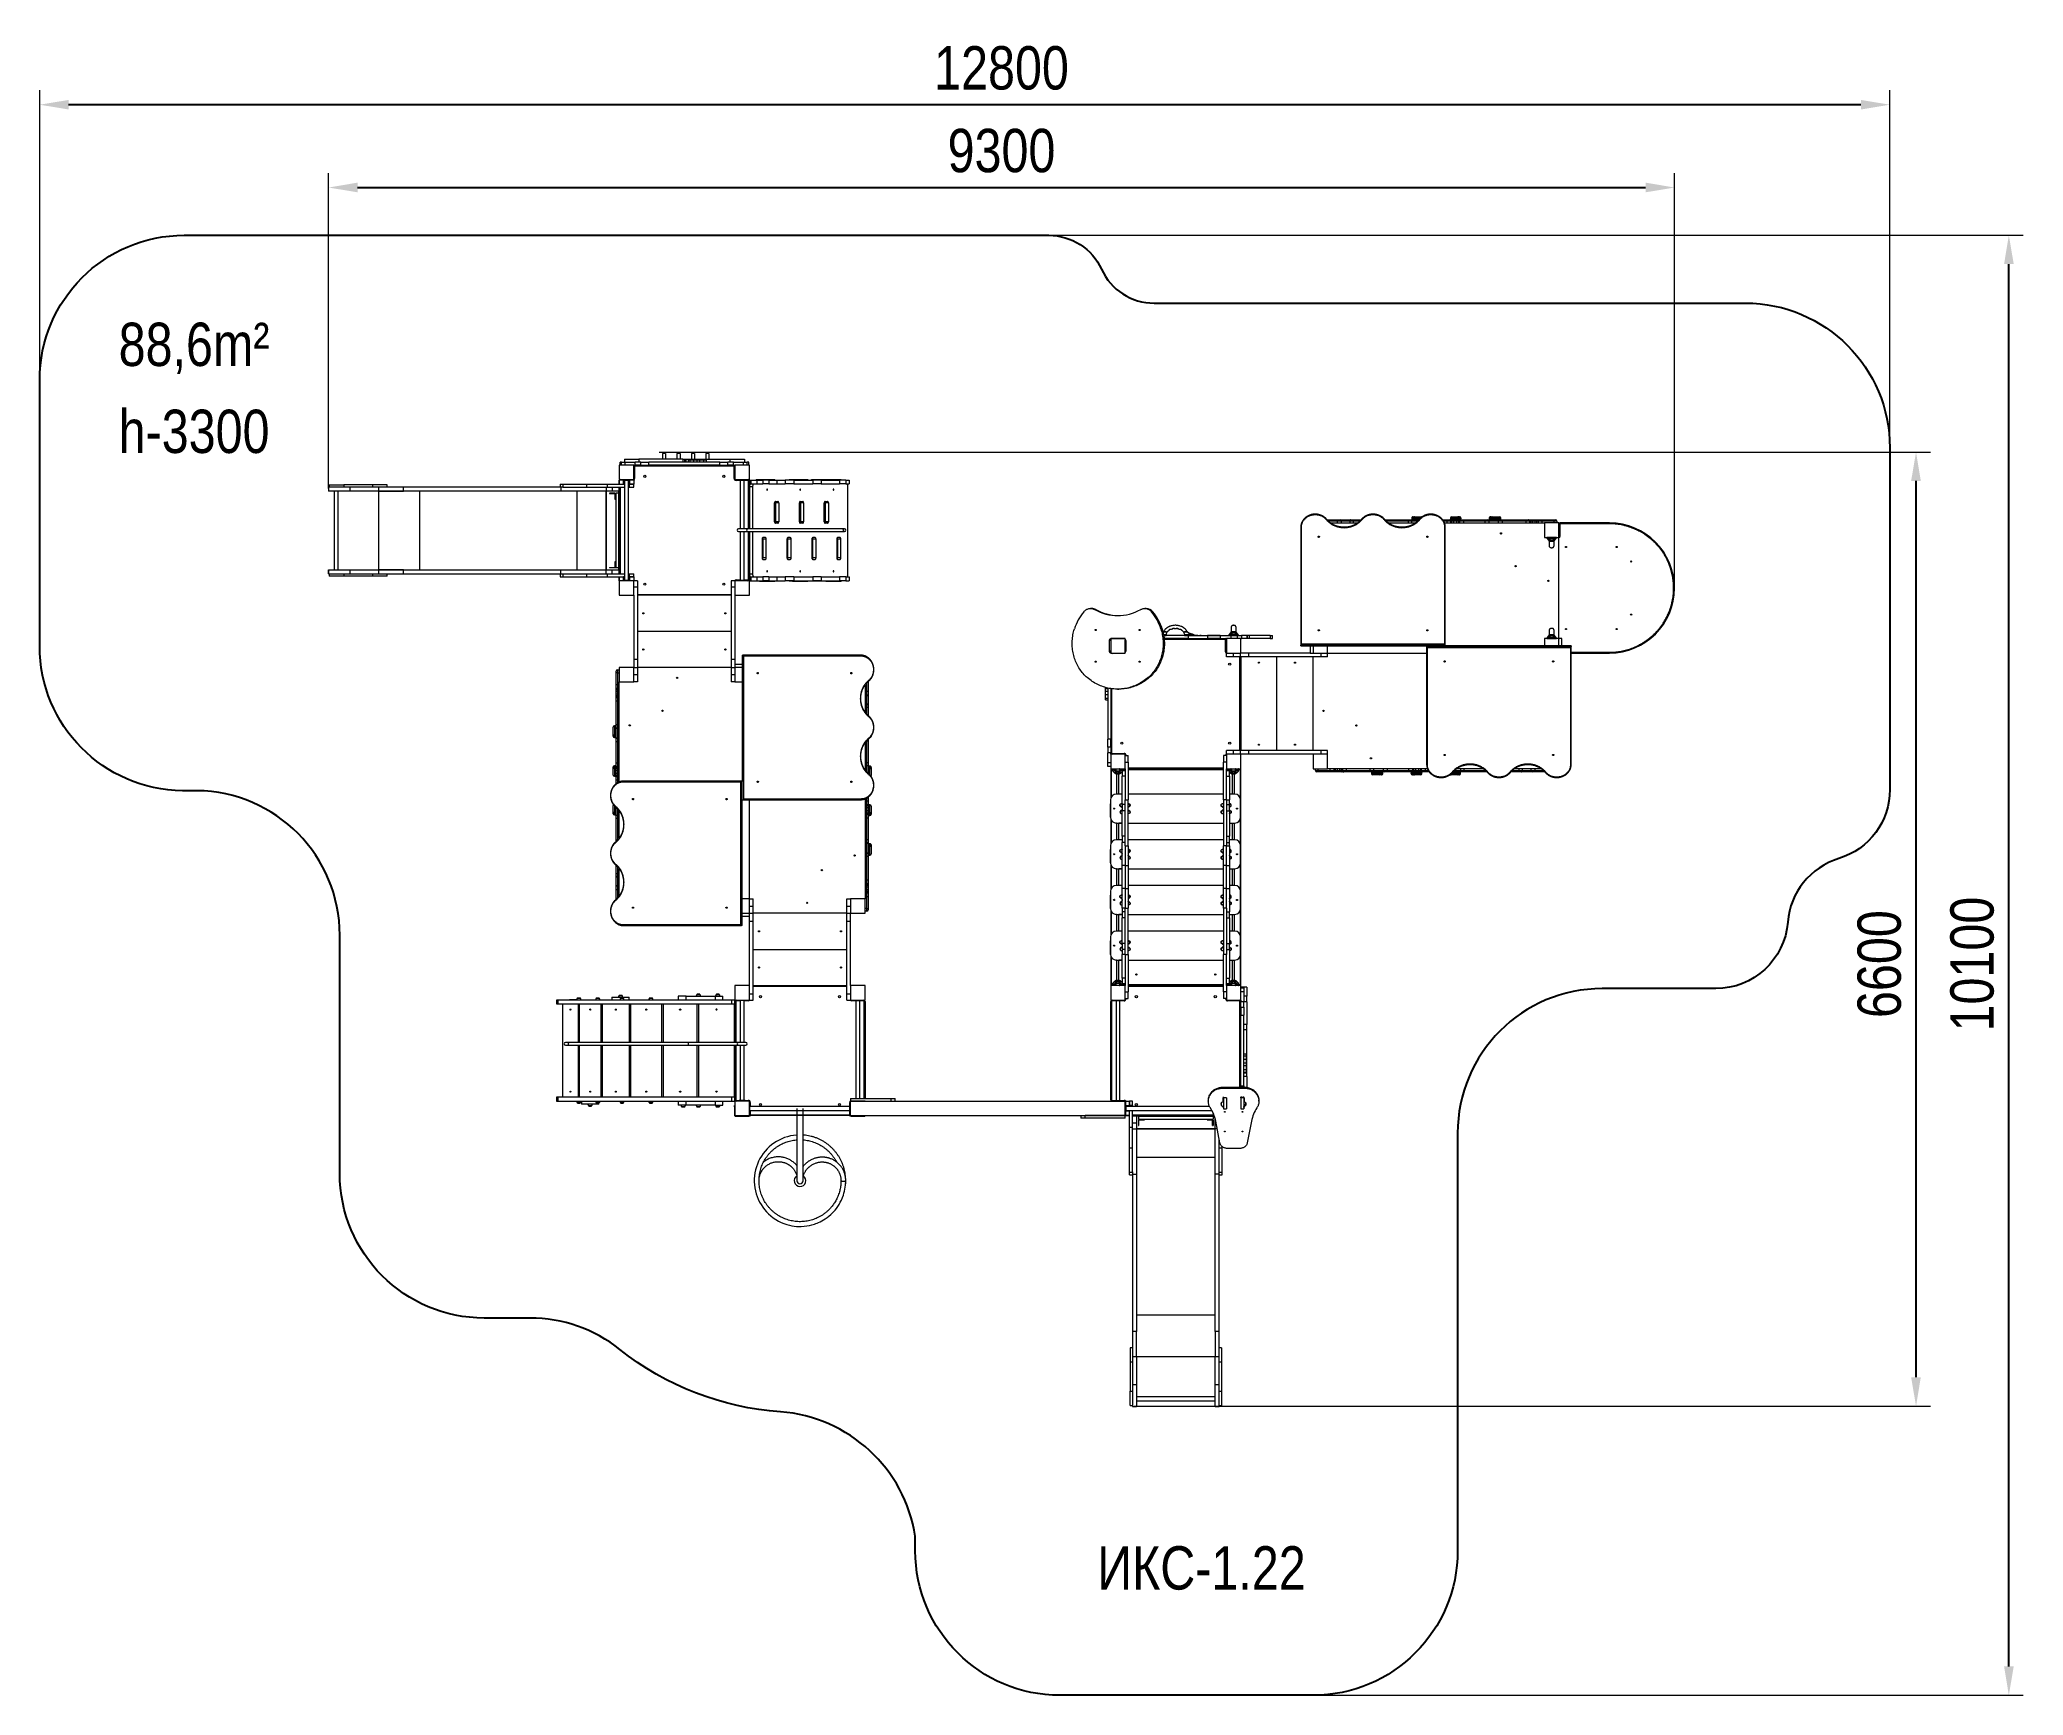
# Model space of a CAD drawing. Header units: millimetres. Extents: x -6562 to 7161, y -6069 to 5384.
import ezdxf

# ---------------------------------------------------------------- set-up
doc = ezdxf.new("R2010")
doc.units = ezdxf.units.MM
for name, color, linetype in [('DiKom', 7, 'Continuous'), ('DIKOM_ОБЪЕКТ', 7, 'Continuous'), ('DIKOM_РАЗМЕР_ЗОНА', 7, 'Continuous'), ('DIKOM_РАЗМЕР_ОБЪЕКТА', 7, 'Continuous')]:
    doc.layers.add(name, color=color, linetype=linetype)
doc.styles.add('style1', font='arial.ttf', dxfattribs={"width": 0.8})
doc.dimstyles.new('1-50', dxfattribs={"dimtxt": 300, "dimasz": 200, "dimexe": 100, "dimexo": 0, "dimgap": 100, "dimtad": 1, "dimtxsty": 'style1', "dimcen": 200, "dimclrd": 7, "dimclre": 7, "dimclrt": 7, "dimadec": 1, "dimazin": 2, "dimtfac": 1, "dimtmove": 0, "dimatfit": 2, "dimfxl": 0, "dimlwd": 25, "dimlwe": 18, "dimarcsym": 0})

msp = doc.modelspace()

# ---------------------------------------------------------------- texts
at = {"layer": 'DIKOM_РАЗМЕР_ОБЪЕКТА', "char_height": 300, "width": 1252.54025, "attachment_point": 1, "style": 'style1'}
for s, insert in [('88,6m²', (-6015.885, 3426.23)), ('h-3300', (-6015.885, 2824.541)), ('ИКС-1.22', (754.147, -5038.023))]:
    msp.add_mtext(s, dxfattribs=dict(at, insert=insert))

# ---------------------------------------------------------------- blocks, each defined once
blk = doc.blocks.new('*D9')
at = {"layer": 'Defpoints', "color": 0, "transparency": 16777216}
for p in [(-2277, 2531), (6419, 2531), (1009, -4069)]:
    blk.add_point(p, dxfattribs=at)
at = {"layer": 'DIKOM_РАЗМЕР_ОБЪЕКТА', "color": 7, "lineweight": 18, "transparency": 16777216}
for p, q in [((-2277, 2531), (6519, 2531)), ((1009, -4069), (6519, -4069))]:
    blk.add_line(p, q, dxfattribs=at)
at = {"layer": 'DIKOM_РАЗМЕР_ОБЪЕКТА', "color": 7, "lineweight": 25, "transparency": 16777216}
blk.add_line((6419, -3869), (6419, 2331), dxfattribs=at)
at = {"layer": 'DIKOM_РАЗМЕР_ОБЪЕКТА', "color": 7, "transparency": 16777216}
for points in [[(6385, 2331), (6452, 2331), (6419, 2531)], [(6385, -3869), (6452, -3869), (6419, -4069)]]:
    blk.add_solid(points, dxfattribs=at)
at = {"layer": 'DIKOM_РАЗМЕР_ОБЪЕКТА', "color": 7, "transparency": 16777216, "insert": (6166, -1011), "char_height": 300, "attachment_point": 5, "rotation": 90, "style": 'style1'}
blk.add_mtext('6600', dxfattribs=at)
blk = doc.blocks.new('*D10')
at = {"layer": 'Defpoints', "color": 0, "transparency": 16777216}
for p in [(4748, 4361), (-4563, 2280), (4748, 1591)]:
    blk.add_point(p, dxfattribs=at)
at = {"layer": 'DIKOM_РАЗМЕР_ОБЪЕКТА', "color": 7, "lineweight": 18, "transparency": 16777216}
for p, q in [((-4563, 2280), (-4563, 4461)), ((4748, 1591), (4748, 4461))]:
    blk.add_line(p, q, dxfattribs=at)
at = {"layer": 'DIKOM_РАЗМЕР_ОБЪЕКТА', "color": 7, "lineweight": 25, "transparency": 16777216}
blk.add_line((-4363, 4361), (4548, 4361), dxfattribs=at)
at = {"layer": 'DIKOM_РАЗМЕР_ОБЪЕКТА', "color": 7, "transparency": 16777216}
for points in [[(-4363, 4395), (-4363, 4328), (-4563, 4361)], [(4548, 4395), (4548, 4328), (4748, 4361)]]:
    blk.add_solid(points, dxfattribs=at)
at = {"layer": 'DIKOM_РАЗМЕР_ОБЪЕКТА', "color": 7, "transparency": 16777216, "insert": (92, 4615), "char_height": 300, "attachment_point": 5, "style": 'style1'}
blk.add_mtext('9300', dxfattribs=at)
blk = doc.blocks.new('*D11')
at = {"layer": 'Defpoints', "color": 0, "transparency": 16777216}
for p in [(-6562, 4934), (-6562, 1863), (6238, 1379)]:
    blk.add_point(p, dxfattribs=at)
at = {"layer": 'DIKOM_РАЗМЕР_ЗОНА', "color": 7, "lineweight": 18, "transparency": 16777216}
for p, q in [((-6562, 1863), (-6562, 5034)), ((6238, 1379), (6238, 5034))]:
    blk.add_line(p, q, dxfattribs=at)
at = {"layer": 'DIKOM_РАЗМЕР_ЗОНА', "color": 7, "lineweight": 25, "transparency": 16777216}
blk.add_line((6038, 4934), (-6362, 4934), dxfattribs=at)
at = {"layer": 'DIKOM_РАЗМЕР_ЗОНА', "color": 7, "transparency": 16777216}
for points in [[(-6362, 4967), (-6362, 4901), (-6562, 4934)], [(6038, 4967), (6038, 4901), (6238, 4934)]]:
    blk.add_solid(points, dxfattribs=at)
at = {"layer": 'DIKOM_РАЗМЕР_ЗОНА', "color": 7, "transparency": 16777216, "insert": (92, 5187), "char_height": 300, "attachment_point": 5, "style": 'style1'}
blk.add_mtext('12800', dxfattribs=at)
blk = doc.blocks.new('*D12')
at = {"layer": 'Defpoints', "color": 0, "transparency": 16777216}
for p in [(-2088, 4031), (7061, 4031), (1372, -6069)]:
    blk.add_point(p, dxfattribs=at)
at = {"layer": 'DIKOM_РАЗМЕР_ЗОНА', "color": 7, "lineweight": 18, "transparency": 16777216}
for p, q in [((-2088, 4031), (7161, 4031)), ((1372, -6069), (7161, -6069))]:
    blk.add_line(p, q, dxfattribs=at)
at = {"layer": 'DIKOM_РАЗМЕР_ЗОНА', "color": 7, "lineweight": 25, "transparency": 16777216}
blk.add_line((7061, -5869), (7061, 3831), dxfattribs=at)
at = {"layer": 'DIKOM_РАЗМЕР_ЗОНА', "color": 7, "transparency": 16777216}
for points in [[(7028, 3831), (7095, 3831), (7061, 4031)], [(7028, -5869), (7095, -5869), (7061, -6069)]]:
    blk.add_solid(points, dxfattribs=at)
at = {"layer": 'DIKOM_РАЗМЕР_ЗОНА', "color": 7, "transparency": 16777216, "insert": (6808, -1011), "char_height": 300, "attachment_point": 5, "rotation": 90, "style": 'style1'}
blk.add_mtext('10100', dxfattribs=at)

# ---------------------------------------------------------------- dimensions: what is measured, and where the dimension line sits
at = {"layer": 'DIKOM_РАЗМЕР_ЗОНА'}
for base, p1, p2, angle, picture, middle in [((-6562.19, 4933.871), (6237.81, 1379.161), (-6562.19, 1863.268), 180, '*D11', (92.299, 4933.871)), ((7061.257, 4030.513), (1371.853, -6069.487), (-2088.229, 4030.513), 270, '*D12', (7061.257, -1010.997))]:
    dim = msp.add_linear_dim(base=base, p1=p1, p2=p2, angle=angle, dimstyle='1-50', dxfattribs=at)
    dim.commit()
    dim.dimension.update_dxf_attribs({"geometry": picture, "text_midpoint": middle, "dimtype": 160})
at = {"layer": 'DIKOM_РАЗМЕР_ОБЪЕКТА'}
dim = msp.add_linear_dim(base=(4747.853, 4361.417), p1=(-4563.255, 2279.757), p2=(4747.853, 1590.516), angle=180, text='9300', dimstyle='1-50', dxfattribs=at)
dim.commit()
dim.dimension.update_dxf_attribs({"geometry": '*D10', "text_midpoint": (92.299, 4361.417), "dimtype": 160})
dim = msp.add_linear_dim(base=(6418.775, 2530.513), p1=(1009.353, -4069.487), p2=(-2276.848, 2530.513), angle=270, dimstyle='1-50', dxfattribs=at)
dim.commit()
dim.dimension.update_dxf_attribs({"geometry": '*D9', "text_midpoint": (6418.775, -1010.997), "dimtype": 160})

# ---------------------------------------------------------------- linework, layer by layer
at = {"layer": 'DiKom', "color": 3}
msp.add_lwpolyline([(-2547.867, -3677.151, 0.169699701), (-3170.727, -3459.484), (-3486.028, -3459.484, -0.414213562), (-4486.028, -2459.484), (-4486.028, -811.484, 0.410726709), (-5474.109, 188.445), (-5574.109, 188.445, -0.410726709), (-6562.19, 1188.374), (-6562.19, 3030.513, -0.414213562), (-5562.19, 4030.513), (419.542, 4030.513, -0.294122514), (783.697, 3796.015, 0.294122514), (1147.853, 3561.516), (5237.81, 3561.516, -0.414213562), (6237.81, 2561.516), (6237.81, 196.806, -0.329737247), (5884.019, -281.339, 0.307956209), (5531.79, -719.984, -0.391236037), (5033.353, -1180.484), (4247.853, -1180.484, 0.414213562), (3247.853, -2180.484), (3247.853, -5069.487, -0.414213562), (2247.853, -6069.487), (495.853, -6069.487, -0.414213562), (-504.147, -5069.487), (-504.147, -4969.487, 0.347894335), (-1436.814, -4107.945, -0.152416263), (-2547.867, -3677.151)], format="xyb", dxfattribs=at)
at = {"layer": 'DIKOM_ОБЪЕКТ', "color": 7, "linetype": 'Continuous', "lineweight": 15}
for p, q in [((-2517.147, 2482.516), (-2517.147, 2461.516)), ((-2517.147, 2482.516), (-2417.147, 2482.516)), ((-2417.147, 2482.516), (-2417.147, 2461.516)), ((-2112.147, 2482.516), (-2417.147, 2482.516)), ((-2232.147, 2521.516), (-2253.147, 2521.516)), ((-2253.147, 2521.516), (-2253.147, 2520.606)), ((-2253.147, 2520.606), (-2253.147, 2482.516)), ((-2232.147, 2521.516), (-2232.147, 2520.606)), ((-2232.147, 2520.606), (-2232.147, 2482.516)), ((-2132.147, 2521.516), (-2153.147, 2521.516)), ((-2153.147, 2521.516), (-2153.147, 2520.606)), ((-2153.147, 2520.606), (-2153.147, 2482.516)), ((-2132.147, 2521.516), (-2132.147, 2520.606)), ((-2132.147, 2520.606), (-2132.147, 2482.516)), ((-2112.147, 2482.516), (-2112.147, 2461.516)), ((-2112.147, 2482.516), (-2102.147, 2482.516)), ((-2102.147, 2482.516), (-2102.147, 2461.516)), ((-2102.147, 2482.516), (-2092.147, 2482.516)), ((-2092.147, 2482.516), (-2092.147, 2461.516)), ((-2092.147, 2482.516), (-1787.147, 2482.516)), ((-2076.404, 2476.516), (-2076.404, 2461.516)), ((-2076.404, 2476.516), (-2063.332, 2476.516)), ((-2063.332, 2476.516), (-2063.332, 2461.516)), ((-2063.332, 2476.516), (-2039.543, 2476.516)), ((-2032.147, 2521.516), (-2053.147, 2521.516)), ((-2053.147, 2521.516), (-2053.147, 2520.606)), ((-2053.147, 2520.606), (-2053.147, 2482.516)), ((-2039.543, 2476.516), (-2039.543, 2461.516)), ((-2039.543, 2476.516), (-2014.985, 2476.516)), ((-2032.147, 2521.516), (-2032.147, 2520.606)), ((-2032.147, 2520.606), (-2032.147, 2482.516)), ((-2014.985, 2476.516), (-2014.985, 2461.516)), ((-2014.985, 2476.516), (-1997.116, 2476.516)), ((-1997.116, 2476.516), (-1997.116, 2461.516)), ((-1997.116, 2476.516), (-1969.402, 2476.516)), ((-1969.402, 2476.516), (-1969.402, 2461.516)), ((-1969.402, 2476.516), (-1951.515, 2476.516)), ((-1932.147, 2521.516), (-1953.147, 2521.516)), ((-1953.147, 2521.516), (-1953.147, 2520.606)), ((-1953.147, 2520.606), (-1953.147, 2482.516)), ((-1951.515, 2476.516), (-1951.515, 2461.516)), ((-1951.515, 2476.516), (-1948.825, 2476.516)), ((-1948.825, 2461.516), (-1948.825, 2476.516)), ((-1932.147, 2521.516), (-1932.147, 2520.606)), ((-1932.147, 2520.606), (-1932.147, 2482.516)), ((-1787.147, 2482.516), (-1787.147, 2461.516)), ((-1787.147, 2482.516), (-1687.147, 2482.516)), ((-1687.147, 2482.516), (-1687.147, 2461.516)), ((-2552.154, 2336.516), (-2552.154, 2309.516)), ((-2552.144, 2336.516), (-2552.154, 2336.516)), ((-2452.147, 2440.516), (-2552.147, 2440.516)), ((-2552.147, 2440.516), (-2552.147, 2340.516)), ((-2552.147, 2340.516), (-2452.147, 2340.516)), ((-2552.144, 2309.516), (-2552.144, 2336.516)), ((-2522.144, 2336.516), (-2552.144, 2336.516)), ((-2547.147, 2440.516), (-2547.147, 2461.516)), ((-2537.147, 2461.516), (-2547.147, 2461.516)), ((-2542.147, 2336.516), (-2542.147, 2340.516)), ((-2537.147, 2440.516), (-2537.147, 2461.516)), ((-2537.147, 2461.516), (-2512.147, 2461.516)), ((-2522.147, 2334.516), (-2522.147, 2338.516)), ((-2482.147, 2338.516), (-2522.147, 2338.516)), ((-2482.147, 2334.516), (-2522.147, 2334.516)), ((-2522.144, 2309.516), (-2522.144, 2334.516)), ((-2515.647, 2334.516), (-2515.647, 1642.516)), ((-2512.147, 2440.516), (-2512.147, 2461.516)), ((-2512.147, 2461.516), (-2442.147, 2461.516)), ((-2488.647, 1642.516), (-2488.647, 2334.516)), ((-2482.147, 2334.516), (-2482.147, 2338.516)), ((-2482.146, 2336.516), (-2482.147, 2336.516)), ((-2482.146, 2336.516), (-2482.146, 2309.516)), ((-2452.147, 2336.516), (-2482.146, 2336.516)), ((-2460.147, 2336.516), (-2460.147, 2340.516)), ((-2452.147, 2440.516), (-2442.147, 2440.516)), ((-2452.147, 2340.516), (-2452.147, 2440.516)), ((-2446.147, 2430.516), (-2452.147, 2430.516)), ((-2446.147, 2348.516), (-2452.147, 2348.516)), ((-2452.147, 2336.516), (-2452.147, 2309.516)), ((-2446.147, 2430.516), (-2446.147, 2348.516)), ((-2442.147, 2440.516), (-2442.147, 2461.516)), ((-2402.147, 2461.516), (-2442.147, 2461.516)), ((-2402.147, 2440.516), (-2442.147, 2440.516)), ((-2442.147, 2434.516), (-2442.147, 2440.516)), ((-1762.147, 2434.516), (-2442.147, 2434.516)), ((-2402.147, 2440.516), (-2402.147, 2461.516)), ((-2402.147, 2461.516), (-2346.876, 2461.516)), ((-2402.147, 2440.516), (-2346.876, 2440.516)), ((-2346.876, 2440.516), (-2346.876, 2461.516)), ((-1857.418, 2461.516), (-2346.876, 2461.516)), ((-1857.418, 2440.516), (-2346.876, 2440.516)), ((-1857.418, 2440.516), (-1857.418, 2461.516)), ((-1857.418, 2461.516), (-1802.147, 2461.516)), ((-1857.418, 2440.516), (-1802.147, 2440.516)), ((-1802.147, 2440.516), (-1802.147, 2461.516)), ((-1762.147, 2461.516), (-1802.147, 2461.516)), ((-1762.147, 2440.516), (-1802.147, 2440.516)), ((-1762.147, 2440.516), (-1762.147, 2461.516)), ((-1762.147, 2461.516), (-1692.147, 2461.516)), ((-1762.147, 2440.516), (-1752.147, 2440.516)), ((-1762.147, 2434.516), (-1762.147, 2440.516)), ((-1758.147, 2348.516), (-1758.147, 2430.516)), ((-1758.147, 2430.516), (-1752.147, 2430.516)), ((-1758.147, 2348.516), (-1752.147, 2348.516)), ((-1652.147, 2440.516), (-1752.147, 2440.516)), ((-1752.147, 2440.516), (-1752.147, 2340.516)), ((-1752.147, 2340.516), (-1652.147, 2340.516)), ((-1744.147, 2334.516), (-1744.147, 2340.516)), ((-1715.647, 2334.516), (-1744.147, 2334.516)), ((-1722.147, 2340.516), (-1722.147, 2336.516)), ((-1722.147, 2336.516), (-1682.147, 2336.516)), ((-1715.647, 2336.516), (-1715.647, 2000.016)), ((-1692.147, 2440.516), (-1692.147, 2461.516)), ((-1692.147, 2461.516), (-1667.147, 2461.516)), ((-1688.647, 2000.016), (-1688.647, 2336.516)), ((-1662.147, 2334.516), (-1688.647, 2334.516)), ((-1682.147, 2340.516), (-1682.147, 2336.516)), ((-1657.147, 2461.516), (-1667.147, 2461.516)), ((-1667.147, 2440.516), (-1667.147, 2461.516)), ((-1662.147, 2334.516), (-1662.147, 2340.516)), ((-1657.147, 2440.516), (-1657.147, 2461.516)), ((-1652.147, 2337.516), (-1655.006, 2337.516)), ((-1652.147, 2340.516), (-1652.147, 2440.516)), ((-1652.147, 2337.516), (-1652.147, 2310.516)), ((-1652.147, 2337.516), (-1642.147, 2337.516)), ((-1642.147, 2337.516), (-1642.147, 2310.516)), ((-1642.147, 2337.516), (-1601.231, 2337.516)), ((-1582.445, 2339.016), (-1604.562, 2339.016)), ((-1601.231, 2337.516), (-1560.113, 2337.516)), ((-1601.231, 2337.516), (-1601.231, 2310.516)), ((-1476.907, 2339.016), (-1582.445, 2339.016)), ((-1560.113, 2337.516), (-1560.113, 2310.516)), ((-1517.57, 2337.516), (-1560.113, 2337.516)), ((-1517.57, 2337.516), (-1517.57, 2310.516)), ((-1517.57, 2337.516), (-1461.687, 2337.516)), ((-1461.687, 2337.516), (-1461.687, 2310.516)), ((-1461.687, 2337.516), (-1404.227, 2337.516)), ((-1404.227, 2337.516), (-1404.227, 2310.516)), ((-1344.42, 2337.516), (-1404.227, 2337.516)), ((-1353.014, 2339.016), (-1375.131, 2339.016)), ((-1247.476, 2339.016), (-1353.014, 2339.016)), ((-1344.42, 2337.516), (-1344.42, 2310.516)), ((-1344.42, 2337.516), (-1212.378, 2337.516)), ((-1222.045, 2340.516), (-1142.044, 2340.516)), ((-1222.045, 2337.516), (-1222.045, 2340.516)), ((-1212.378, 2337.516), (-1212.378, 2310.516)), ((-1154.758, 2337.516), (-1212.378, 2337.516)), ((-1154.758, 2337.516), (-1154.758, 2310.516)), ((-1154.758, 2337.516), (-1029.193, 2337.516)), ((-1123.584, 2339.016), (-1145.701, 2339.016)), ((-1142.044, 2340.516), (-1142.044, 2339.016)), ((-1018.046, 2339.016), (-1123.584, 2339.016)), ((-1029.193, 2337.516), (-1029.193, 2310.516)), ((-984.616, 2337.516), (-1029.193, 2337.516)), ((-984.616, 2337.516), (-984.616, 2310.516)), ((-984.616, 2337.516), (-962.147, 2337.516)), ((-962.147, 2337.516), (-962.147, 2310.516)), ((-4563.256, 2288.516), (-4563.256, 2261.516)), ((-4563.255, 2288.516), (-4563.256, 2288.516)), ((-4563.255, 2261.516), (-4563.256, 2261.516)), ((-4563.255, 2288.516), (-4563.255, 2261.516)), ((-4413.251, 2288.516), (-4563.255, 2288.516)), ((-4413.251, 2261.516), (-4563.255, 2261.516)), ((-4558.255, 2303.516), (-4558.255, 2288.516)), ((-4558.255, 2303.516), (-4458.254, 2303.516)), ((-4525.255, 2261.516), (-4525.255, 1715.516)), ((-4498.255, 1715.516), (-4498.255, 2261.516)), ((-4458.254, 2303.516), (-4458.254, 2288.516)), ((-4258.253, 2303.516), (-4458.254, 2303.516)), ((-4413.251, 2261.516), (-4413.251, 2288.516)), ((-4218.251, 2288.516), (-4413.251, 2288.516)), ((-4218.251, 2261.516), (-4413.251, 2261.516)), ((-4258.253, 2288.516), (-4258.253, 2303.516)), ((-4158.256, 2303.516), (-4258.253, 2303.516)), ((-4218.255, 2261.516), (-4218.255, 1715.516)), ((-4218.251, 2288.516), (-4218.251, 2261.516)), ((-4046.177, 2288.516), (-4218.251, 2288.516)), ((-2957.393, 2261.516), (-4218.251, 2261.516)), ((-4218.251, 2261.516), (-4046.177, 2261.516)), ((-4158.256, 2288.516), (-4158.256, 2303.516)), ((-2961.054, 2288.516), (-4158.256, 2288.516)), ((-4046.177, 2261.516), (-4046.177, 2288.516)), ((-3931.465, 1715.516), (-3931.465, 2261.516)), ((-2961.054, 2309.516), (-2961.054, 2288.516)), ((-2961.054, 2309.516), (-2942.192, 2309.516)), ((-2957.393, 2288.516), (-2957.393, 2261.516)), ((-2941.696, 2288.516), (-2957.393, 2288.516)), ((-2642.321, 2261.516), (-2957.393, 2261.516)), ((-2942.192, 2309.516), (-2942.192, 2288.516)), ((-2942.192, 2309.516), (-2776.048, 2309.516)), ((-2942.192, 2288.516), (-2776.048, 2288.516)), ((-2842.682, 1715.516), (-2842.682, 2261.516)), ((-2776.048, 2288.516), (-2776.048, 2309.516)), ((-2776.048, 2309.516), (-2633.298, 2309.516)), ((-2776.048, 2288.516), (-2633.298, 2288.516)), ((-2642.321, 2288.516), (-2642.321, 2261.516)), ((-2602.501, 2261.516), (-2642.321, 2261.516)), ((-2642.182, 2261.516), (-2642.182, 1715.516)), ((-2642.18, 1715.516), (-2642.18, 2261.516)), ((-2633.298, 2288.516), (-2633.298, 2309.516)), ((-2633.298, 2309.516), (-2515.647, 2309.516)), ((-2633.298, 2288.516), (-2515.647, 2288.516)), ((-2620.182, 2246.516), (-2620.182, 2243.516)), ((-2584.182, 2246.516), (-2620.182, 2246.516)), ((-2620.182, 2243.516), (-2584.182, 2243.516)), ((-2602.501, 2288.516), (-2602.501, 2261.516)), ((-2552.466, 2261.516), (-2602.501, 2261.516)), ((-2582.182, 2241.516), (-2582.182, 2205.516)), ((-2582.182, 2205.516), (-2579.182, 2205.516)), ((-2579.182, 2205.516), (-2579.182, 2241.516)), ((-2577.182, 2246.516), (-2577.182, 1730.516)), ((-2556.182, 2246.516), (-2577.182, 2246.516)), ((-2556.182, 2246.516), (-2556.182, 1730.516)), ((-2555.469, 1715.516), (-2555.469, 2261.516)), ((-2552.469, 1715.516), (-2552.469, 2261.516)), ((-2552.466, 2288.516), (-2552.466, 2261.516)), ((-2552.147, 1688.516), (-2552.147, 2288.516)), ((-2546.147, 2288.516), (-2546.147, 1688.516)), ((-2515.647, 2309.516), (-2522.144, 2309.516)), ((-2482.146, 2309.516), (-2488.647, 2309.516)), ((-2488.647, 2309.516), (-2482.147, 2309.516)), ((-2488.647, 2288.516), (-2482.147, 2288.516)), ((-2482.147, 2288.516), (-2482.147, 2309.516)), ((-2482.147, 2309.516), (-2452.148, 2309.516)), ((-2482.147, 2288.516), (-2452.148, 2288.516)), ((-2452.147, 2309.516), (-2482.146, 2309.516)), ((-2452.148, 2288.516), (-2452.148, 2309.516)), ((-1658.147, 2330.516), (-1652.147, 2330.516)), ((-1658.147, 2000.016), (-1658.147, 2330.516)), ((-1652.147, 2330.516), (-1652.147, 2000.016)), ((-1652.147, 2310.516), (-1642.147, 2310.516)), ((-1630.052, 2290.516), (-1652.147, 2290.516)), ((-1642.147, 2310.516), (-1601.231, 2310.516)), ((-1630.052, 2290.516), (-1630.052, 2000.016)), ((-1601.231, 2310.516), (-1560.113, 2310.516)), ((-1517.57, 2310.516), (-1560.113, 2310.516)), ((-1517.57, 2310.516), (-1461.687, 2310.516)), ((-1461.687, 2310.516), (-1404.227, 2310.516)), ((-1344.42, 2310.516), (-1404.227, 2310.516)), ((-1344.42, 2310.516), (-1212.378, 2310.516)), ((-1154.758, 2310.516), (-1212.378, 2310.516)), ((-1154.758, 2310.516), (-1029.193, 2310.516)), ((-984.616, 2310.516), (-1029.193, 2310.516)), ((-984.616, 2310.516), (-962.147, 2310.516)), ((-970.439, 1687.516), (-970.439, 2290.516)), ((-1478.054, 2049.016), (-1478.054, 2179.016)), ((-1472.318, 2189.016), (-1455.111, 2189.016)), ((-1449.375, 2179.016), (-1471.492, 2179.016)), ((-1471.492, 2179.016), (-1471.492, 2049.016)), ((-1449.375, 2179.016), (-1449.375, 2049.016)), ((-1305.981, 2049.016), (-1305.981, 2179.016)), ((-1300.245, 2189.016), (-1283.038, 2189.016)), ((-1277.302, 2179.016), (-1299.419, 2179.016)), ((-1299.419, 2179.016), (-1299.419, 2049.016)), ((-1277.302, 2179.016), (-1277.302, 2049.016)), ((-1133.908, 2049.016), (-1133.908, 2179.016)), ((-1128.173, 2189.016), (-1110.965, 2189.016)), ((-1105.229, 2179.016), (-1127.346, 2179.016)), ((-1127.346, 2179.016), (-1127.346, 2049.016)), ((-1105.229, 2179.016), (-1105.229, 2049.016)), ((2345.468, 2061.516), (2414.315, 2061.516)), ((2414.315, 2061.516), (2435.179, 2061.516)), ((2435.179, 2061.516), (2508.039, 2061.516)), ((2508.039, 2061.516), (2525.043, 2061.516)), ((2525.043, 2061.516), (2579.272, 2061.516)), ((2723.059, 2082.516), (2724.224, 2082.516)), ((2724.224, 2082.516), (2724.239, 2082.516)), ((2745.398, 2061.516), (2754.93, 2061.516)), ((2754.93, 2061.516), (2904.308, 2061.516)), ((2904.308, 2061.516), (2922.237, 2061.516)), ((2922.237, 2061.516), (2979.353, 2061.516)), ((2930.301, 2074.516), (2930.301, 2069.516)), ((2930.321, 2074.516), (2930.301, 2074.516)), ((2930.301, 2069.516), (2930.321, 2069.516)), ((2930.321, 2074.516), (2930.321, 2069.516)), ((2931.486, 2074.516), (2930.321, 2074.516)), ((2930.321, 2069.516), (2931.486, 2069.516)), ((2932.689, 2074.516), (2931.486, 2074.516)), ((2931.486, 2074.516), (2931.486, 2069.516)), ((2931.486, 2069.516), (2932.689, 2069.516)), ((2932.689, 2074.516), (2932.689, 2069.516)), ((2933.117, 2074.516), (2932.689, 2074.516)), ((2932.689, 2069.516), (2933.117, 2069.516)), ((2933.117, 2074.516), (2933.117, 2069.516)), ((2933.135, 2074.516), (2933.117, 2074.516)), ((2933.117, 2069.516), (2933.135, 2069.516)), ((2933.135, 2074.516), (2933.135, 2069.516)), ((2943.583, 2074.516), (2933.135, 2074.516)), ((2933.135, 2069.516), (2943.583, 2069.516)), ((2938.301, 2082.516), (2938.316, 2082.516)), ((2938.316, 2082.516), (2939.481, 2082.516)), ((2939.481, 2082.516), (2940.364, 2082.516)), ((2940.364, 2082.516), (2941.117, 2082.516)), ((2941.117, 2082.516), (2941.13, 2082.516)), ((2941.13, 2082.516), (2951.578, 2082.516)), ((2943.583, 2074.516), (2943.583, 2069.516)), ((2991.411, 2074.516), (2943.583, 2074.516)), ((2943.583, 2069.516), (2986.317, 2069.516)), ((2951.578, 2082.516), (2994.565, 2082.516)), ((2994.565, 2082.516), (2994.813, 2082.516)), ((2994.813, 2082.516), (2995.614, 2082.516)), ((3145.095, 2061.516), (3172.125, 2061.516)), ((3172.125, 2061.516), (3191.964, 2061.516)), ((3191.964, 2061.516), (3199.755, 2061.516)), ((3197.911, 2074.516), (3197.911, 2069.516)), ((3256.906, 2074.516), (3197.911, 2074.516)), ((3197.911, 2069.516), (3256.906, 2069.516)), ((3199.755, 2061.516), (3219.174, 2061.516)), ((3205.911, 2082.516), (3248.907, 2082.516)), ((3219.174, 2061.516), (3219.174, 2053.516)), ((3219.174, 2061.516), (3239.979, 2061.516)), ((3239.979, 2061.516), (3239.979, 2053.516)), ((3239.979, 2061.516), (3259.398, 2061.516)), ((3248.907, 2082.516), (3251.247, 2082.516)), ((3251.247, 2082.516), (3254.856, 2082.516)), ((3254.856, 2082.516), (3257.746, 2082.516)), ((3256.906, 2074.516), (3256.906, 2069.516)), ((3259.246, 2074.516), (3256.906, 2074.516)), ((3256.906, 2069.516), (3259.246, 2069.516)), ((3257.746, 2082.516), (3258.88, 2082.516)), ((3258.88, 2082.516), (3262.538, 2082.516)), ((3259.246, 2074.516), (3259.246, 2069.516)), ((3262.443, 2074.516), (3259.246, 2074.516)), ((3259.246, 2069.516), (3262.443, 2069.516)), ((3259.398, 2061.516), (3267.18, 2061.516)), ((3262.443, 2074.516), (3262.443, 2069.516)), ((3265.332, 2074.516), (3262.443, 2074.516)), ((3262.443, 2069.516), (3265.332, 2069.516)), ((3262.538, 2082.516), (3262.542, 2082.516)), ((3265.332, 2074.516), (3265.332, 2069.516)), ((3266.879, 2074.516), (3265.332, 2074.516)), ((3265.332, 2069.516), (3266.879, 2069.516)), ((3266.879, 2074.516), (3266.879, 2069.516)), ((3270.537, 2074.516), (3266.879, 2074.516)), ((3266.879, 2069.516), (3270.537, 2069.516)), ((3267.18, 2061.516), (3287.01, 2061.516)), ((3270.537, 2074.516), (3270.537, 2069.516)), ((3270.542, 2074.516), (3270.537, 2074.516)), ((3270.537, 2069.516), (3270.542, 2069.516)), ((3270.542, 2069.516), (3270.542, 2074.516)), ((3287.01, 2061.516), (3436.2, 2061.516)), ((3436.2, 2061.516), (3456.334, 2061.516)), ((3456.334, 2061.516), (3536.169, 2061.516)), ((3466.694, 2074.516), (3466.694, 2069.516)), ((3466.735, 2074.516), (3466.694, 2074.516)), ((3466.694, 2069.516), (3466.735, 2069.516)), ((3466.735, 2074.516), (3466.735, 2069.516)), ((3468.622, 2074.516), (3466.735, 2074.516)), ((3466.735, 2069.516), (3468.622, 2069.516)), ((3468.622, 2074.516), (3468.622, 2069.516)), ((3468.663, 2074.516), (3468.622, 2074.516)), ((3468.622, 2069.516), (3468.663, 2069.516)), ((3468.663, 2074.516), (3468.663, 2069.516)), ((3479.632, 2074.516), (3468.663, 2074.516)), ((3468.663, 2069.516), (3479.632, 2069.516)), ((3474.694, 2082.516), (3474.724, 2082.516)), ((3474.724, 2082.516), (3476.622, 2082.516)), ((3476.622, 2082.516), (3476.652, 2082.516)), ((3476.652, 2082.516), (3487.621, 2082.516)), ((3479.632, 2074.516), (3479.632, 2069.516)), ((3545.587, 2074.516), (3479.632, 2074.516)), ((3479.632, 2069.516), (3545.587, 2069.516)), ((3487.621, 2082.516), (3537.587, 2082.516)), ((3536.169, 2061.516), (3555.232, 2061.516)), ((3545.587, 2069.516), (3545.587, 2074.516)), ((3555.232, 2061.516), (3718.775, 2061.516)), ((3718.775, 2061.516), (3738.454, 2061.516)), ((3738.454, 2061.516), (3748.718, 2061.516)), ((3748.718, 2061.516), (3764.672, 2061.516)), ((3764.672, 2061.516), (3781.973, 2061.516)), ((3781.973, 2061.516), (3798.315, 2061.516)), ((3798.315, 2061.516), (3810.87, 2061.516)), ((3810.87, 2061.516), (3830.567, 2061.516)), ((3830.567, 2061.516), (3913.544, 2061.516)), ((3913.544, 2061.516), (3924.853, 2061.516)), ((-1677.147, 2000.016), (-1727.147, 2000.016)), ((-1727.147, 1981.016), (-1677.147, 1981.016)), ((-1715.647, 1981.016), (-1715.647, 1644.516)), ((-1008.684, 2000.016), (-1688.647, 2000.016)), ((-1688.647, 1981.016), (-1008.684, 1981.016)), ((-1688.647, 1644.516), (-1688.647, 1981.016)), ((-1658.147, 1650.516), (-1658.147, 1981.016)), ((-1652.147, 1981.016), (-1652.147, 1650.516)), ((-1630.052, 1981.016), (-1630.052, 1687.516)), ((-1564.09, 1929.016), (-1564.09, 1799.016)), ((-1541.147, 1939.016), (-1558.355, 1939.016)), ((-1535.411, 1929.016), (-1557.529, 1929.016)), ((-1557.529, 1799.016), (-1557.529, 1929.016)), ((-1535.411, 1799.016), (-1535.411, 1929.016)), ((-1455.111, 2039.016), (-1472.318, 2039.016)), ((-1449.375, 2049.016), (-1471.492, 2049.016)), ((-1392.018, 1929.016), (-1392.018, 1799.016)), ((-1369.074, 1939.016), (-1386.282, 1939.016)), ((-1363.339, 1929.016), (-1385.456, 1929.016)), ((-1385.456, 1799.016), (-1385.456, 1929.016)), ((-1363.339, 1799.016), (-1363.339, 1929.016)), ((-1283.038, 2039.016), (-1300.245, 2039.016)), ((-1277.302, 2049.016), (-1299.419, 2049.016)), ((-1219.945, 1929.016), (-1219.945, 1799.016)), ((-1197.002, 1939.016), (-1214.209, 1939.016)), ((-1191.266, 1929.016), (-1213.383, 1929.016)), ((-1213.383, 1799.016), (-1213.383, 1929.016)), ((-1191.266, 1799.016), (-1191.266, 1929.016)), ((-1110.965, 2039.016), (-1128.173, 2039.016)), ((-1105.229, 2049.016), (-1127.346, 2049.016)), ((-1047.872, 1929.016), (-1047.872, 1799.016)), ((-1024.929, 1939.016), (-1042.136, 1939.016)), ((-1019.193, 1929.016), (-1041.31, 1929.016)), ((-1041.31, 1799.016), (-1041.31, 1929.016)), ((-1019.193, 1799.016), (-1019.193, 1929.016)), ((-994.663, 2000.016), (-1008.684, 2000.016)), ((-1008.684, 1981.016), (-994.663, 1981.016)), ((-994.663, 2000.016), (-1006.722, 2000.016)), ((-1006.722, 1981.016), (-994.663, 1981.016)), ((2162.353, 2010.417), (2162.353, 1194.74)), ((2167.353, 1201.384), (2167.353, 2012.53)), ((2413.7, 2053.516), (2353.167, 2053.516)), ((2368.792, 2040.516), (2413.7, 2040.516)), ((2413.7, 2053.516), (2413.7, 2040.516)), ((2442.15, 2053.516), (2413.7, 2053.516)), ((2413.7, 2040.516), (2442.15, 2040.516)), ((2442.15, 2053.516), (2442.15, 2040.516)), ((2501.455, 2053.516), (2442.15, 2053.516)), ((2442.15, 2040.516), (2501.455, 2040.516)), ((2501.455, 2053.516), (2501.455, 2040.516)), ((2524.642, 2053.516), (2501.455, 2053.516)), ((2501.455, 2040.516), (2524.642, 2040.516)), ((2524.642, 2053.516), (2524.642, 2040.516)), ((2571.544, 2053.516), (2524.642, 2053.516)), ((2524.642, 2040.516), (2555.961, 2040.516)), ((2755.158, 2053.516), (2753.157, 2053.516)), ((2904.537, 2053.516), (2755.158, 2053.516)), ((2755.158, 2053.516), (2755.158, 2051.641)), ((2768.792, 2040.516), (2904.537, 2040.516)), ((2904.537, 2053.516), (2904.537, 2040.516)), ((2928.985, 2053.516), (2904.537, 2053.516)), ((2904.537, 2040.516), (2928.985, 2040.516)), ((2928.985, 2053.516), (2928.985, 2040.516)), ((2971.565, 2053.516), (2928.985, 2053.516)), ((2928.985, 2040.516), (2955.946, 2040.516)), ((3171.908, 2053.516), (3150.417, 2053.516)), ((3156.737, 2040.516), (3171.908, 2040.516)), ((3157.353, 2012.53), (3157.353, 1201.384)), ((3162.353, 1194.74), (3162.353, 2010.417)), ((3198.962, 2053.516), (3171.908, 2053.516)), ((3171.908, 2053.516), (3171.908, 2040.516)), ((3171.908, 2040.516), (3198.962, 2040.516)), ((3198.962, 2053.516), (3198.962, 2040.516)), ((3205.303, 2053.516), (3198.962, 2053.516)), ((3198.962, 2040.516), (3205.303, 2040.516)), ((3205.303, 2053.516), (3205.303, 2040.516)), ((3219.174, 2053.516), (3205.303, 2053.516)), ((3205.303, 2040.516), (3219.174, 2040.516)), ((3219.174, 2053.516), (3219.174, 2040.516)), ((3239.979, 2053.516), (3219.174, 2053.516)), ((3219.174, 2040.516), (3239.979, 2040.516)), ((3253.85, 2053.516), (3239.979, 2053.516)), ((3239.979, 2053.516), (3239.979, 2040.516)), ((3239.979, 2040.516), (3253.85, 2040.516)), ((3253.85, 2053.516), (3253.85, 2040.516)), ((3260.184, 2053.516), (3253.85, 2053.516)), ((3253.85, 2040.516), (3260.184, 2040.516)), ((3260.184, 2053.516), (3260.184, 2040.516)), ((3287.224, 2053.516), (3260.184, 2053.516)), ((3260.184, 2040.516), (3287.224, 2040.516)), ((3287.224, 2053.516), (3287.224, 2040.516)), ((3436.414, 2053.516), (3287.224, 2053.516)), ((3287.224, 2040.516), (3436.414, 2040.516)), ((3436.414, 2053.516), (3436.414, 2040.516)), ((3463.87, 2053.516), (3436.414, 2053.516)), ((3436.414, 2040.516), (3463.87, 2040.516)), ((3463.87, 2053.516), (3463.87, 2040.516)), ((3528.852, 2053.516), (3463.87, 2053.516)), ((3463.87, 2040.516), (3528.852, 2040.516)), ((3554.847, 2053.516), (3528.852, 2053.516)), ((3528.852, 2053.516), (3528.852, 2040.516)), ((3528.852, 2040.516), (3554.847, 2040.516)), ((3718.39, 2053.516), (3554.847, 2053.516)), ((3554.847, 2053.516), (3554.847, 2040.516)), ((3554.847, 2040.516), (3718.39, 2040.516)), ((3745.225, 2053.516), (3718.39, 2053.516)), ((3718.39, 2053.516), (3718.39, 2040.516)), ((3718.39, 2040.516), (3745.225, 2040.516)), ((3745.225, 2053.516), (3745.225, 2040.516)), ((3753.58, 2053.516), (3745.225, 2053.516)), ((3745.225, 2040.516), (3753.58, 2040.516)), ((3753.58, 2053.516), (3753.58, 2040.516)), ((3764.975, 2053.516), (3753.58, 2053.516)), ((3753.58, 2040.516), (3764.975, 2040.516)), ((3764.975, 2053.516), (3764.975, 2040.516)), ((3782.276, 2053.516), (3764.975, 2053.516)), ((3764.975, 2040.516), (3782.276, 2040.516)), ((3793.949, 2053.516), (3782.276, 2053.516)), ((3782.276, 2053.516), (3782.276, 2040.516)), ((3782.276, 2040.516), (3793.949, 2040.516)), ((3804.168, 2053.516), (3793.949, 2053.516)), ((3793.949, 2053.516), (3793.949, 2040.516)), ((3793.949, 2040.516), (3804.168, 2040.516)), ((3831.028, 2053.516), (3804.168, 2053.516)), ((3804.168, 2053.516), (3804.168, 2040.516)), ((3804.168, 2040.516), (3831.028, 2040.516)), ((3831.028, 2053.516), (3831.028, 2040.516)), ((3914.004, 2053.516), (3831.028, 2053.516)), ((3831.028, 2040.516), (3847.853, 2040.516)), ((3847.853, 2040.516), (3847.853, 1940.516)), ((3947.853, 2040.516), (3847.853, 2040.516)), ((3847.853, 1940.516), (3947.853, 1940.516)), ((3864.853, 1940.016), (3864.853, 1937.395)), ((3897.853, 1940.016), (3864.853, 1940.016)), ((3864.853, 1937.395), (3864.853, 1937.394)), ((3880.853, 1929.646), (3881.122, 1930.749)), ((3880.867, 1929.351), (3880.853, 1929.646)), ((3930.853, 1940.016), (3897.853, 1940.016)), ((3914.004, 2053.516), (3914.004, 2040.516)), ((3932.853, 2053.516), (3914.004, 2053.516)), ((3914.583, 1930.746), (3914.853, 1929.644)), ((3914.853, 1929.644), (3914.837, 1929.329)), ((3929.623, 1934.035), (3929.635, 1934.045)), ((3930.853, 1937.391), (3930.853, 1940.016)), ((3932.853, 2053.516), (3932.853, 2040.516)), ((3947.853, 1940.516), (3947.853, 2040.516)), ((3953.853, 2030.516), (3947.853, 2030.516)), ((3953.853, 1948.516), (3947.853, 1948.516)), ((3947.853, 1240.516), (3947.853, 1940.516)), ((3953.853, 2030.516), (3953.853, 1948.516)), ((3957.853, 2034.516), (3957.853, 2040.516)), ((4297.853, 2040.516), (3957.853, 2040.516)), ((4297.853, 2034.516), (3957.853, 2034.516)), ((4297.853, 2034.516), (4297.853, 2040.516)), ((-1558.355, 1789.016), (-1541.147, 1789.016)), ((-1535.411, 1799.016), (-1557.529, 1799.016)), ((-1386.282, 1789.016), (-1369.074, 1789.016)), ((-1363.339, 1799.016), (-1385.456, 1799.016)), ((-1214.209, 1789.016), (-1197.002, 1789.016)), ((-1191.266, 1799.016), (-1213.383, 1799.016)), ((-1042.136, 1789.016), (-1024.929, 1789.016)), ((-1019.193, 1799.016), (-1041.31, 1799.016)), ((-4563.256, 1688.516), (-4563.256, 1715.516)), ((-4563.256, 1715.516), (-4563.255, 1715.516)), ((-4563.256, 1688.516), (-4563.255, 1688.516)), ((-4563.255, 1715.516), (-4563.255, 1688.516)), ((-4563.255, 1715.516), (-4413.251, 1715.516)), ((-4563.255, 1688.516), (-4413.251, 1688.516)), ((-4558.255, 1688.516), (-4558.255, 1673.516)), ((-4458.254, 1673.516), (-4558.255, 1673.516)), ((-4458.254, 1688.516), (-4458.254, 1673.516)), ((-4258.253, 1673.516), (-4458.254, 1673.516)), ((-4413.251, 1688.516), (-4413.251, 1715.516)), ((-4413.251, 1715.516), (-4218.251, 1715.516)), ((-4413.251, 1688.516), (-4218.251, 1688.516)), ((-4258.253, 1673.516), (-4258.253, 1688.516)), ((-4158.256, 1673.516), (-4258.253, 1673.516)), ((-4218.251, 1715.516), (-2957.393, 1715.516)), ((-4218.251, 1715.516), (-4218.251, 1688.516)), ((-4046.177, 1715.516), (-4218.251, 1715.516)), ((-4218.251, 1688.516), (-4046.177, 1688.516)), ((-4158.256, 1673.516), (-4158.256, 1688.516)), ((-4158.256, 1688.516), (-2961.054, 1688.516)), ((-4046.177, 1688.516), (-4046.177, 1715.516)), ((-2961.054, 1688.516), (-2961.054, 1667.516)), ((-2961.054, 1667.516), (-2942.192, 1667.516)), ((-2957.393, 1688.516), (-2957.393, 1715.516)), ((-2957.393, 1715.516), (-2642.321, 1715.516)), ((-2957.393, 1688.516), (-2941.696, 1688.516)), ((-2942.192, 1688.516), (-2942.192, 1667.516)), ((-2942.192, 1688.516), (-2776.048, 1688.516)), ((-2942.192, 1667.516), (-2776.048, 1667.516)), ((-2776.048, 1667.516), (-2776.048, 1688.516)), ((-2776.048, 1688.516), (-2633.298, 1688.516)), ((-2776.048, 1667.516), (-2633.298, 1667.516)), ((-2642.321, 1688.516), (-2642.321, 1715.516)), ((-2642.321, 1715.516), (-2602.501, 1715.516)), ((-2633.298, 1667.516), (-2633.298, 1688.516)), ((-2633.298, 1688.516), (-2515.647, 1688.516)), ((-2633.298, 1667.516), (-2515.647, 1667.516)), ((-2620.182, 1733.516), (-2620.182, 1730.516)), ((-2620.182, 1733.516), (-2584.182, 1733.516)), ((-2584.182, 1730.516), (-2620.182, 1730.516)), ((-2602.501, 1688.516), (-2602.501, 1715.516)), ((-2602.501, 1715.516), (-2552.466, 1715.516)), ((-2582.182, 1771.516), (-2582.182, 1735.516)), ((-2579.182, 1771.516), (-2582.182, 1771.516)), ((-2579.182, 1735.516), (-2579.182, 1771.516)), ((-2556.182, 1730.516), (-2577.182, 1730.516)), ((-2552.466, 1688.516), (-2552.466, 1715.516)), ((-2552.154, 1667.516), (-2552.154, 1640.516)), ((-2552.144, 1640.516), (-2552.144, 1667.516)), ((-2515.647, 1667.516), (-2522.144, 1667.516)), ((-2522.144, 1642.516), (-2522.144, 1667.516)), ((-2488.647, 1688.516), (-2482.147, 1688.516)), ((-2482.146, 1667.516), (-2488.647, 1667.516)), ((-2488.647, 1667.516), (-2482.147, 1667.516)), ((-2482.147, 1667.516), (-2482.147, 1688.516)), ((-2482.147, 1688.516), (-2452.148, 1688.516)), ((-2482.147, 1667.516), (-2452.148, 1667.516)), ((-2482.146, 1667.516), (-2482.146, 1640.516)), ((-2452.147, 1667.516), (-2482.146, 1667.516)), ((-2452.148, 1667.516), (-2452.148, 1688.516)), ((-2452.147, 1667.516), (-2452.147, 1640.516)), ((-1658.147, 1650.516), (-1652.147, 1650.516)), ((-1630.052, 1687.516), (-1652.147, 1687.516)), ((-1652.147, 1667.516), (-1652.147, 1640.516)), ((-1652.147, 1667.516), (-1642.147, 1667.516)), ((-1642.147, 1667.516), (-1642.147, 1640.516)), ((-1642.147, 1667.516), (-1601.231, 1667.516)), ((-1601.231, 1667.516), (-1601.231, 1640.516)), ((-1601.231, 1667.516), (-1560.113, 1667.516)), ((-1560.113, 1667.516), (-1560.113, 1640.516)), ((-1517.57, 1667.516), (-1560.113, 1667.516)), ((-1517.57, 1667.516), (-1517.57, 1640.516)), ((-1517.57, 1667.516), (-1461.687, 1667.516)), ((-1461.687, 1667.516), (-1461.687, 1640.516)), ((-1461.687, 1667.516), (-1404.227, 1667.516)), ((-1404.227, 1667.516), (-1404.227, 1640.516)), ((-1344.42, 1667.516), (-1404.227, 1667.516)), ((-1344.42, 1667.516), (-1344.42, 1640.516)), ((-1344.42, 1667.516), (-1212.378, 1667.516)), ((-1212.378, 1667.516), (-1212.378, 1640.516)), ((-1154.758, 1667.516), (-1212.378, 1667.516)), ((-1154.758, 1667.516), (-1154.758, 1640.516)), ((-1154.758, 1667.516), (-1029.193, 1667.516)), ((-1029.193, 1667.516), (-1029.193, 1640.516)), ((-984.616, 1667.516), (-1029.193, 1667.516)), ((-984.616, 1667.516), (-984.616, 1640.516)), ((-984.616, 1667.516), (-962.147, 1667.516)), ((-962.147, 1667.516), (-962.147, 1640.516)), ((-2552.147, 1640.516), (-2552.154, 1640.516)), ((-2452.147, 1640.516), (-2552.147, 1640.516)), ((-2552.147, 1640.516), (-2552.147, 1540.516)), ((-2552.147, 1540.516), (-2452.147, 1540.516)), ((-2522.147, 1640.516), (-2522.147, 1642.516)), ((-2482.147, 1642.516), (-2522.147, 1642.516)), ((-2482.147, 1640.516), (-2482.147, 1642.516)), ((-2425.147, 1640.516), (-2452.147, 1640.516)), ((-2452.147, 1540.516), (-2452.147, 1640.516)), ((-2425.147, 1596.747), (-2452.147, 1596.747)), ((-2452.147, 1540.516), (-2452.147, 1095.379)), ((-2425.147, 1640.516), (-2425.147, 1596.747)), ((-2425.147, 1596.747), (-2425.147, 1095.379)), ((-2425.147, 1546.516), (-1779.147, 1546.516)), ((-1779.147, 1540.516), (-2425.147, 1540.516)), ((-1779.147, 1540.513), (-2425.147, 1540.513)), ((-1752.147, 1640.516), (-1779.147, 1640.516)), ((-1779.147, 1640.516), (-1779.147, 1596.747)), ((-1752.147, 1596.747), (-1779.147, 1596.747)), ((-1779.147, 1596.747), (-1779.147, 1095.379)), ((-1652.147, 1640.516), (-1752.147, 1640.516)), ((-1752.147, 1640.516), (-1752.147, 1540.516)), ((-1752.147, 1540.516), (-1752.147, 1095.379)), ((-1752.147, 1540.516), (-1652.147, 1540.516)), ((-1744.147, 1640.516), (-1744.147, 1646.516)), ((-1744.147, 1646.516), (-1715.647, 1646.516)), ((-1722.147, 1644.516), (-1722.147, 1640.516)), ((-1722.147, 1644.516), (-1682.147, 1644.516)), ((-1688.647, 1646.516), (-1662.147, 1646.516)), ((-1682.147, 1644.516), (-1682.147, 1640.516)), ((-1662.147, 1640.516), (-1662.147, 1646.516)), ((-1652.147, 1640.516), (-1642.147, 1640.516)), ((-1652.147, 1540.516), (-1652.147, 1640.516)), ((-1642.147, 1640.516), (-1601.231, 1640.516)), ((-1582.445, 1639.016), (-1604.562, 1639.016)), ((-1601.231, 1640.516), (-1560.113, 1640.516)), ((-1582.445, 1639.016), (-1476.907, 1639.016)), ((-1517.57, 1640.516), (-1560.113, 1640.516)), ((-1517.57, 1640.516), (-1461.687, 1640.516)), ((-1461.687, 1640.516), (-1404.227, 1640.516)), ((-1344.42, 1640.516), (-1404.227, 1640.516)), ((-1353.014, 1639.016), (-1375.131, 1639.016)), ((-1353.014, 1639.016), (-1247.476, 1639.016)), ((-1344.42, 1640.516), (-1212.378, 1640.516)), ((-1222.045, 1637.516), (-1222.045, 1640.516)), ((-1142.044, 1637.516), (-1222.045, 1637.516)), ((-1154.758, 1640.516), (-1212.378, 1640.516)), ((-1154.758, 1640.516), (-1029.193, 1640.516)), ((-1123.584, 1639.016), (-1145.701, 1639.016)), ((-1142.044, 1639.016), (-1142.044, 1637.516)), ((-1123.584, 1639.016), (-1018.046, 1639.016)), ((-984.616, 1640.516), (-1029.193, 1640.516)), ((-984.616, 1640.516), (-962.147, 1640.516)), ((716.699, 1448.965), (707.819, 1448.965)), ((745.097, 1441.559), (736.217, 1441.559)), ((1092.091, 1448.965), (1083.211, 1448.965)), ((1139.015, 1426.068), (1130.135, 1426.068)), ((-1779.147, 1290.513), (-2425.147, 1290.513)), ((947.853, 1240.516), (847.853, 1240.516)), ((847.853, 1240.516), (847.853, 1140.516)), ((852.958, 1242.516), (938.072, 1242.516)), ((947.853, 1140.516), (947.853, 1240.516)), ((1203.403, 1307.292), (1194.523, 1307.292)), ((1209.594, 1284.983), (1209.918, 1285.28)), ((1214.399, 1262.016), (1230.853, 1262.016)), ((1383.421, 1261.516), (1214.483, 1261.516)), ((1383.421, 1240.516), (1217.292, 1240.516)), ((1219.926, 1266.516), (1219.795, 1266.516)), ((1230.853, 1262.016), (1230.853, 1265.649)), ((1358.853, 1262.516), (1230.853, 1262.516)), ((1231.142, 1267.332), (1231.127, 1267.331)), ((1237.418, 1284.983), (1237.446, 1284.984)), ((1252.197, 1299.236), (1252.222, 1299.313)), ((1265.291, 1305.481), (1265.224, 1305.505)), ((1290.521, 1310.508), (1290.529, 1310.501)), ((1352.259, 1284.984), (1352.268, 1284.983)), ((1358.517, 1267.318), (1358.853, 1265.641)), ((1358.564, 1267.332), (1358.578, 1267.331)), ((1358.853, 1265.649), (1358.853, 1262.016)), ((1358.853, 1262.016), (1424.853, 1262.016)), ((1369.91, 1266.516), (1369.78, 1266.516)), ((1379.775, 1285.292), (1380.111, 1284.983)), ((1383.421, 1261.516), (1383.421, 1240.516)), ((1383.421, 1261.516), (1517.053, 1261.516)), ((1383.421, 1240.516), (1517.053, 1240.516)), ((1421.772, 1267.799), (1417.592, 1269.541)), ((1424.853, 1262.016), (1424.853, 1263.182)), ((1450.221, 1262.516), (1424.853, 1262.516)), ((1450.221, 1262.516), (1450.221, 1261.516)), ((1450.221, 1262.516), (1464.88, 1262.516)), ((1464.88, 1261.516), (1464.88, 1262.516)), ((1473.268, 1262.516), (1464.88, 1262.516)), ((1473.268, 1262.516), (1473.268, 1261.516)), ((1473.268, 1262.516), (1474.082, 1262.516)), ((1474.082, 1261.516), (1474.082, 1262.516)), ((1474.082, 1262.516), (1522.462, 1262.516)), ((1517.053, 1261.516), (1517.053, 1240.516)), ((1604.716, 1261.516), (1517.053, 1261.516)), ((1604.716, 1240.516), (1517.053, 1240.516)), ((1522.462, 1262.516), (1522.462, 1261.516)), ((1522.462, 1262.516), (1531.134, 1262.516)), ((1531.134, 1262.516), (1531.134, 1261.516)), ((1531.134, 1262.516), (1609.052, 1262.516)), ((1604.716, 1261.516), (1604.716, 1240.516)), ((1604.716, 1261.516), (1678.601, 1261.516)), ((1604.716, 1240.516), (1647.853, 1240.516)), ((1609.052, 1262.516), (1609.052, 1261.516)), ((1609.052, 1262.516), (1620.622, 1262.516)), ((1620.622, 1261.516), (1620.622, 1262.516)), ((1637.853, 1234.516), (1637.853, 1240.516)), ((1647.853, 1240.516), (1647.853, 1140.516)), ((1747.853, 1240.516), (1647.853, 1240.516)), ((1664.853, 1264.64), (1664.853, 1262.016)), ((1664.853, 1262.016), (1697.853, 1262.016)), ((1666.083, 1267.997), (1666.071, 1267.986)), ((1678.601, 1261.516), (1678.601, 1240.516)), ((1723.418, 1261.516), (1678.601, 1261.516)), ((1680.853, 1272.387), (1680.869, 1272.702)), ((1681.123, 1271.285), (1680.853, 1272.387)), ((1697.853, 1262.016), (1730.853, 1262.016)), ((1714.853, 1272.385), (1714.584, 1271.282)), ((1714.839, 1272.681), (1714.853, 1272.385)), ((1723.418, 1261.516), (1723.418, 1240.516)), ((1723.418, 1261.516), (1753.208, 1261.516)), ((1730.853, 1264.636), (1730.853, 1264.638)), ((1730.853, 1262.016), (1730.853, 1264.636)), ((1747.853, 1140.516), (1747.853, 1240.516)), ((1747.853, 1240.516), (1753.208, 1240.516)), ((1753.208, 1261.516), (1753.208, 1240.516)), ((1790.456, 1261.516), (1753.208, 1261.516)), ((1790.456, 1240.516), (1753.208, 1240.516)), ((1790.456, 1261.516), (1790.456, 1240.516)), ((1790.456, 1261.516), (1792.549, 1261.516)), ((1790.456, 1240.516), (1792.549, 1240.516)), ((1792.549, 1240.516), (1792.549, 1261.516)), ((1806.443, 1261.516), (1792.549, 1261.516)), ((1806.443, 1240.516), (1792.549, 1240.516)), ((1806.443, 1261.516), (1806.443, 1240.516)), ((1951.481, 1261.516), (1806.443, 1261.516)), ((1951.481, 1240.516), (1806.443, 1240.516)), ((1951.481, 1261.516), (1951.481, 1240.516)), ((1951.481, 1261.516), (1967.429, 1261.516)), ((1951.481, 1240.516), (1967.429, 1240.516)), ((1967.429, 1240.516), (1967.429, 1261.516)), ((3947.853, 1240.516), (3847.853, 1240.516)), ((3847.853, 1240.516), (3847.853, 1190.515)), ((3864.853, 1243.64), (3864.853, 1241.016)), ((3864.853, 1241.016), (3897.853, 1241.016)), ((3866.083, 1246.997), (3866.07, 1246.986)), ((3880.853, 1251.387), (3880.869, 1251.702)), ((3881.123, 1250.285), (3880.853, 1251.387)), ((3897.853, 1241.016), (3930.853, 1241.016)), ((3914.853, 1251.385), (3914.584, 1250.282)), ((3914.839, 1251.68), (3914.853, 1251.385)), ((3930.853, 1243.636), (3930.853, 1243.638)), ((3930.853, 1241.016), (3930.853, 1243.636)), ((3968.853, 1240.516), (3947.853, 1240.516)), ((3947.853, 1190.515), (3947.853, 1240.516)), ((3968.853, 1190.515), (3968.853, 1240.516)), ((-1702.149, 1126.016), (-1702.149, 255.016)), ((-1702.149, 1126.016), (-1697.923, 1126.016)), ((-882.246, 1126.016), (-1697.923, 1126.016)), ((-1697.923, 1126.016), (-1697.923, 126.016)), ((-1691.278, 1121.016), (-880.133, 1121.016)), ((-1691.278, 131.016), (-1691.278, 1121.016)), ((839.365, 1153.516), (839.365, 1227.516)), ((847.853, 1227.516), (839.365, 1227.516)), ((847.853, 1153.516), (839.365, 1153.516)), ((847.853, 1140.516), (947.853, 1140.516)), ((938.072, 1138.516), (852.958, 1138.516)), ((951.39, 1230.516), (947.853, 1230.516)), ((950.888, 1148.516), (947.853, 1148.516)), ((951.665, 1227.516), (951.665, 1153.516)), ((1637.853, 1234.516), (1217.844, 1234.516)), ((1641.853, 1148.516), (1641.853, 1230.516)), ((1647.853, 1230.516), (1641.853, 1230.516)), ((1647.853, 1148.516), (1641.853, 1148.516)), ((1647.853, 1140.516), (1747.853, 1140.516)), ((1647.853, 1113.516), (1647.853, 1140.516)), ((1697.853, 1113.516), (1647.853, 1113.516)), ((1697.853, 1113.516), (1697.853, 1140.516)), ((1746.486, 1113.516), (1697.853, 1113.516)), ((1741.853, 467.516), (1741.853, 1113.516)), ((1746.486, 1113.516), (1746.486, 1140.516)), ((1802.717, 1113.516), (1746.486, 1113.516)), ((1802.717, 1140.516), (1747.853, 1140.516)), ((1747.853, 1113.516), (1747.853, 467.516)), ((1802.717, 1113.516), (1802.717, 1140.516)), ((2226.853, 1140.516), (1802.717, 1140.516)), ((2304.084, 1113.516), (1802.717, 1113.516)), ((1997.85, 467.516), (1997.85, 1113.516)), ((2162.353, 1194.74), (3162.353, 1194.74)), ((2162.353, 1190.514), (2162.353, 1194.74)), ((2162.353, 1190.514), (3033.353, 1190.514)), ((3157.353, 1201.384), (2167.353, 1201.384)), ((2226.853, 1190.514), (2226.853, 1140.515)), ((2226.853, 1140.515), (2247.853, 1140.515)), ((2247.85, 467.516), (2247.85, 1113.516)), ((2247.853, 1190.514), (2247.853, 1140.515)), ((2247.853, 1140.516), (2347.853, 1140.516)), ((2247.853, 467.516), (2247.853, 1113.516)), ((2304.084, 1113.516), (2304.084, 1140.516)), ((2347.853, 1113.516), (2304.084, 1113.516)), ((2347.853, 1140.516), (2347.853, 1190.514)), ((2347.853, 1113.516), (2347.853, 1140.516)), ((2347.853, 1140.516), (3033.353, 1140.516)), ((3033.353, 1190.515), (3033.353, 1186.289)), ((3033.353, 1186.289), (3033.353, 370.613)), ((4033.353, 1186.289), (3033.353, 1186.289)), ((3038.353, 368.499), (3038.353, 1179.645)), ((3038.353, 1179.645), (4028.353, 1179.645)), ((3162.353, 1190.514), (3162.353, 1194.74)), ((4033.353, 1190.515), (3162.353, 1190.515)), ((3968.853, 1190.515), (3947.853, 1190.515)), ((4028.353, 1179.645), (4028.353, 368.499)), ((4033.353, 1190.515), (4033.353, 1186.289)), ((4033.353, 370.613), (4033.353, 1186.289)), ((4033.353, 1146.516), (4297.853, 1146.516)), ((4033.353, 1140.516), (4297.853, 1140.516)), ((4297.853, 1140.516), (4297.853, 1146.516)), ((-2573.147, 1004.206), (-2573.147, 1015.516)), ((-2573.147, 921.23), (-2573.147, 1004.206)), ((-2565.147, 1023.516), (-2565.147, 1004.667)), ((-2565.147, 1023.516), (-2552.147, 1023.516)), ((-2565.147, 1004.667), (-2565.147, 921.69)), ((-2565.147, 1004.667), (-2552.147, 1004.667)), ((-2552.147, 1040.516), (-2552.147, 940.516)), ((-2452.147, 1040.516), (-2552.147, 1040.516)), ((-2425.147, 1095.379), (-2452.147, 1095.379)), ((-2452.147, 1095.379), (-2452.147, 1040.516)), ((-2452.147, 940.516), (-2452.147, 1040.516)), ((-2425.147, 1039.148), (-2452.147, 1039.148)), ((-2425.147, 990.516), (-2452.147, 990.516)), ((-2425.147, 1095.379), (-2425.147, 1039.148)), ((-1779.147, 1040.516), (-2425.147, 1040.516)), ((-2425.147, 1039.148), (-2425.147, 990.516)), ((-2425.147, 990.516), (-2425.147, 940.516)), ((-1752.147, 1095.379), (-1779.147, 1095.379)), ((-1779.147, 1095.379), (-1779.147, 1039.148)), ((-1752.147, 1039.148), (-1779.147, 1039.148)), ((-1779.147, 1039.148), (-1779.147, 990.516)), ((-1752.147, 990.516), (-1779.147, 990.516)), ((-1779.147, 990.516), (-1779.147, 940.516)), ((-1702.149, 1061.516), (-1752.149, 1061.516)), ((-1752.149, 1061.516), (-1752.149, 1040.516)), ((-1702.149, 1040.516), (-1752.149, 1040.516)), ((-1752.147, 1095.379), (-1752.147, 1061.516)), ((-1752.147, 1040.516), (-1752.147, 940.516)), ((-1702.149, 1061.516), (-1702.149, 1040.516)), ((1114.251, 970.623), (1105.371, 970.623)), ((-2573.147, 901.533), (-2573.147, 921.23)), ((-2573.147, 888.978), (-2573.147, 901.533)), ((-2573.147, 872.636), (-2573.147, 888.978)), ((-2573.147, 855.334), (-2573.147, 872.636)), ((-2573.147, 839.381), (-2573.147, 855.334)), ((-2573.147, 829.117), (-2573.147, 839.381)), ((-2573.147, 809.438), (-2573.147, 829.117)), ((-2565.147, 921.69), (-2565.147, 894.831)), ((-2565.147, 921.69), (-2552.147, 921.69)), ((-2565.147, 894.831), (-2552.147, 894.831)), ((-2565.147, 894.831), (-2565.147, 884.612)), ((-2565.147, 884.612), (-2552.147, 884.612)), ((-2565.147, 884.612), (-2565.147, 872.939)), ((-2565.147, 872.939), (-2552.147, 872.939)), ((-2565.147, 872.939), (-2565.147, 855.637)), ((-2565.147, 855.637), (-2565.147, 844.242)), ((-2565.147, 855.637), (-2552.147, 855.637)), ((-2565.147, 844.242), (-2565.147, 835.888)), ((-2565.147, 844.242), (-2552.147, 844.242)), ((-2565.147, 835.888), (-2565.147, 809.053)), ((-2565.147, 835.888), (-2552.147, 835.888)), ((-2552.147, 921.69), (-2552.147, 940.516)), ((-2552.147, 940.516), (-2452.147, 940.516)), ((-2552.147, 894.831), (-2552.147, 921.69)), ((-2552.147, 884.612), (-2552.147, 894.831)), ((-2552.147, 872.939), (-2552.147, 884.612)), ((-2552.147, 855.637), (-2552.147, 872.939)), ((-2552.147, 844.242), (-2552.147, 855.637)), ((-2552.147, 835.888), (-2552.147, 844.242)), ((-2552.147, 809.053), (-2552.147, 835.888)), ((-2425.147, 940.516), (-2452.147, 940.516)), ((-1752.147, 940.516), (-1779.147, 940.516)), ((-1752.147, 940.516), (-1702.149, 940.516)), ((-852.147, 919.577), (-852.147, 874.668)), ((-839.147, 874.668), (-852.147, 874.668)), ((-852.147, 874.668), (-852.147, 846.218)), ((-839.147, 846.218), (-852.147, 846.218)), ((-852.147, 846.218), (-852.147, 786.913)), ((-839.147, 874.668), (-839.147, 935.201)), ((-839.147, 846.218), (-839.147, 874.668)), ((-839.147, 786.913), (-839.147, 846.218)), ((-831.147, 942.901), (-831.147, 874.053)), ((-831.147, 874.053), (-831.147, 853.19)), ((-831.147, 853.19), (-831.147, 780.329)), ((811.853, 895.547), (811.853, 902.515)), ((811.853, 895.547), (826.853, 895.547)), ((811.853, 877.678), (811.853, 895.547)), ((811.853, 877.678), (826.853, 877.678)), ((811.853, 853.119), (811.853, 877.678)), ((811.853, 853.119), (826.853, 853.119)), ((811.853, 829.331), (811.853, 853.119)), ((811.853, 829.331), (826.853, 829.331)), ((811.853, 816.259), (811.853, 829.331)), ((826.853, 898.726), (826.853, 545.787)), ((847.853, 894.716), (847.853, 545.787)), ((853.853, 893.842), (853.853, 450.516)), ((895.515, 891.026), (904.395, 891.026)), ((-2573.147, 645.895), (-2573.147, 809.438)), ((-2565.147, 809.053), (-2552.147, 809.053)), ((-2565.147, 809.053), (-2565.147, 645.509)), ((-2552.147, 645.509), (-2552.147, 809.053)), ((-839.147, 786.913), (-852.147, 786.913)), ((-852.147, 786.913), (-852.147, 763.727)), ((-839.147, 763.727), (-852.147, 763.727)), ((-852.147, 763.727), (-852.147, 732.408)), ((-839.147, 763.727), (-839.147, 786.913)), ((-839.147, 716.825), (-839.147, 763.727)), ((-831.147, 780.329), (-831.147, 763.326)), ((-831.147, 763.326), (-831.147, 709.097)), ((811.853, 816.259), (826.853, 816.259)), ((-2594.147, 578.284), (-2594.147, 628.25)), ((-2594.147, 567.315), (-2594.147, 578.284)), ((-2594.147, 567.284), (-2594.147, 567.315)), ((-2594.147, 565.387), (-2594.147, 567.284)), ((-2594.147, 565.357), (-2594.147, 565.387)), ((-2581.147, 636.25), (-2586.147, 636.25)), ((-2586.147, 636.25), (-2586.147, 570.295)), ((-2586.147, 570.295), (-2581.147, 570.295)), ((-2586.147, 570.295), (-2586.147, 559.325)), ((-2586.147, 559.325), (-2581.147, 559.325)), ((-2586.147, 559.325), (-2586.147, 559.284)), ((-2586.147, 559.284), (-2581.147, 559.284)), ((-2586.147, 559.284), (-2586.147, 557.398)), ((-2586.147, 557.398), (-2581.147, 557.398)), ((-2586.147, 557.398), (-2586.147, 557.357)), ((-2586.147, 557.357), (-2581.147, 557.357)), ((-2581.147, 570.295), (-2581.147, 636.25)), ((-2581.147, 559.325), (-2581.147, 570.295)), ((-2581.147, 559.284), (-2581.147, 559.325)), ((-2581.147, 557.398), (-2581.147, 559.284)), ((-2581.147, 557.357), (-2581.147, 557.398)), ((-2573.147, 626.832), (-2573.147, 645.895)), ((-2573.147, 546.997), (-2573.147, 626.832)), ((-2565.147, 645.509), (-2552.147, 645.509)), ((-2565.147, 645.509), (-2565.147, 619.515)), ((-2565.147, 619.515), (-2552.147, 619.515)), ((-2565.147, 619.515), (-2565.147, 554.533)), ((-2565.147, 554.533), (-2565.147, 527.077)), ((-2565.147, 554.533), (-2552.147, 554.533)), ((-2552.147, 619.515), (-2552.147, 645.509)), ((-2552.147, 554.533), (-2552.147, 619.515)), ((-2552.147, 527.077), (-2552.147, 554.533)), ((-810.147, 564.933), (-810.147, 564.145)), ((-810.147, 564.145), (-810.147, 564.13)), ((-2573.147, 526.862), (-2573.147, 546.997)), ((-2573.147, 377.672), (-2573.147, 526.862)), ((-2565.147, 527.077), (-2565.147, 377.887)), ((-2565.147, 527.077), (-2552.147, 527.077)), ((-2552.147, 377.887), (-2552.147, 527.077)), ((-852.147, 519.577), (-852.147, 383.831)), ((-839.147, 533.21), (-841.022, 533.21)), ((-839.147, 533.21), (-839.147, 535.211)), ((-839.147, 383.831), (-839.147, 533.21)), ((-831.147, 542.97), (-831.147, 533.439)), ((-831.147, 533.439), (-831.147, 384.06)), ((847.853, 545.787), (826.853, 545.787)), ((826.853, 490.516), (826.853, 545.787)), ((847.853, 490.516), (826.853, 490.516)), ((826.853, 490.516), (826.853, 450.516)), ((847.853, 450.516), (826.853, 450.516)), ((826.853, 380.516), (826.853, 450.516)), ((847.853, 490.516), (847.853, 545.787)), ((847.853, 490.516), (847.853, 450.516)), ((853.853, 450.516), (847.853, 450.516)), ((847.853, 440.516), (847.853, 450.516)), ((947.853, 440.516), (847.853, 440.516)), ((847.853, 440.516), (847.853, 340.516)), ((857.853, 446.516), (939.853, 446.516)), ((857.853, 446.516), (857.853, 440.516)), ((939.853, 446.516), (939.853, 440.516)), ((947.853, 340.516), (947.853, 440.516)), ((953.853, 432.516), (947.853, 432.516)), ((947.853, 431.009), (968.853, 431.009)), ((953.853, 432.516), (953.853, 431.009)), ((968.853, 384.996), (968.853, 431.009)), ((1647.853, 431.009), (1626.853, 431.009)), ((1626.853, 431.009), (1626.853, 384.995)), ((1647.853, 432.516), (1641.853, 432.516)), ((1641.853, 431.009), (1641.853, 432.516)), ((1647.853, 440.516), (1647.853, 467.516)), ((1697.853, 467.516), (1647.853, 467.516)), ((1747.853, 440.516), (1647.853, 440.516)), ((1647.853, 440.516), (1647.853, 340.516)), ((1697.853, 440.516), (1697.853, 467.516)), ((1746.486, 467.516), (1697.853, 467.516)), ((1746.486, 440.516), (1746.486, 467.516)), ((1802.717, 467.516), (1746.486, 467.516)), ((1747.853, 340.516), (1747.853, 440.516)), ((1802.717, 440.516), (1747.853, 440.516)), ((1802.717, 440.516), (1802.717, 467.516)), ((2304.084, 467.516), (1802.717, 467.516)), ((2247.853, 440.516), (1802.717, 440.516)), ((2247.853, 440.516), (2247.853, 340.516)), ((2347.853, 440.516), (2247.853, 440.516)), ((2304.084, 440.516), (2304.084, 467.516)), ((2347.853, 467.516), (2304.084, 467.516)), ((2347.853, 440.516), (2347.853, 467.516)), ((2347.853, 340.516), (2347.853, 440.516)), ((-2594.147, 353.201), (-2594.147, 353.205)), ((-2594.147, 349.543), (-2594.147, 353.201)), ((-2594.147, 348.409), (-2594.147, 349.543)), ((-2594.147, 345.519), (-2594.147, 348.409)), ((-2594.147, 341.91), (-2594.147, 345.519)), ((-2594.147, 339.57), (-2594.147, 341.91)), ((-2594.147, 296.573), (-2594.147, 339.57)), ((-2581.147, 361.205), (-2586.147, 361.205)), ((-2586.147, 361.205), (-2586.147, 361.2)), ((-2586.147, 361.2), (-2586.147, 357.542)), ((-2586.147, 361.2), (-2581.147, 361.2)), ((-2586.147, 357.542), (-2581.147, 357.542)), ((-2586.147, 357.542), (-2586.147, 355.995)), ((-2586.147, 355.995), (-2586.147, 353.105)), ((-2586.147, 355.995), (-2581.147, 355.995)), ((-2586.147, 353.105), (-2581.147, 353.105)), ((-2586.147, 353.105), (-2586.147, 349.908)), ((-2586.147, 349.908), (-2586.147, 347.569)), ((-2586.147, 349.908), (-2581.147, 349.908)), ((-2586.147, 347.569), (-2581.147, 347.569)), ((-2586.147, 347.569), (-2586.147, 288.573)), ((-2586.147, 288.573), (-2581.147, 288.573)), ((-2581.147, 361.2), (-2581.147, 361.205)), ((-2581.147, 357.542), (-2581.147, 361.2)), ((-2581.147, 355.995), (-2581.147, 357.542)), ((-2581.147, 353.105), (-2581.147, 355.995)), ((-2581.147, 349.908), (-2581.147, 353.105)), ((-2581.147, 347.569), (-2581.147, 349.908)), ((-2581.147, 288.573), (-2581.147, 347.569)), ((-2573.147, 357.843), (-2573.147, 377.672)), ((-2573.147, 350.061), (-2573.147, 357.843)), ((-2573.147, 330.642), (-2573.147, 350.061)), ((-2573.147, 330.642), (-2565.147, 330.642)), ((-2573.147, 309.837), (-2573.147, 330.642)), ((-2573.147, 309.837), (-2565.147, 309.837)), ((-2573.147, 290.418), (-2573.147, 309.837)), ((-2573.147, 282.627), (-2573.147, 290.418)), ((-2573.147, 262.788), (-2573.147, 282.627)), ((-2565.147, 377.887), (-2565.147, 350.847)), ((-2565.147, 377.887), (-2552.147, 377.887)), ((-2565.147, 350.847), (-2552.147, 350.847)), ((-2565.147, 350.847), (-2565.147, 344.512)), ((-2565.147, 344.512), (-2552.147, 344.512)), ((-2565.147, 344.512), (-2565.147, 330.642)), ((-2565.147, 330.642), (-2552.147, 330.642)), ((-2565.147, 330.642), (-2565.147, 309.837)), ((-2565.147, 309.837), (-2565.147, 295.966)), ((-2565.147, 309.837), (-2552.147, 309.837)), ((-2565.147, 295.966), (-2565.147, 289.625)), ((-2565.147, 295.966), (-2552.147, 295.966)), ((-2565.147, 289.625), (-2565.147, 262.571)), ((-2565.147, 289.625), (-2552.147, 289.625)), ((-2552.147, 350.847), (-2552.147, 377.887)), ((-2552.147, 344.512), (-2552.147, 350.847)), ((-2552.147, 330.642), (-2552.147, 344.512)), ((-2552.147, 309.837), (-2552.147, 330.642)), ((-2552.147, 295.966), (-2552.147, 309.837)), ((-2552.147, 289.625), (-2552.147, 295.966)), ((-2552.147, 262.571), (-2552.147, 289.625)), ((-839.147, 383.831), (-852.147, 383.831)), ((-852.147, 383.831), (-852.147, 359.384)), ((-839.147, 359.384), (-852.147, 359.384)), ((-852.147, 359.384), (-852.147, 332.422)), ((-839.147, 359.384), (-839.147, 383.831)), ((-839.147, 316.803), (-839.147, 359.384)), ((-831.147, 384.06), (-831.147, 366.132)), ((-831.147, 366.132), (-831.147, 309.016)), ((-818.147, 358.068), (-823.147, 358.068)), ((-823.147, 358.068), (-823.147, 358.047)), ((-823.147, 358.047), (-823.147, 356.883)), ((-818.147, 358.047), (-823.147, 358.047)), ((-823.147, 356.883), (-823.147, 355.679)), ((-818.147, 356.883), (-823.147, 356.883)), ((-818.147, 355.679), (-823.147, 355.679)), ((-823.147, 355.679), (-823.147, 355.252)), ((-818.147, 355.252), (-823.147, 355.252)), ((-823.147, 355.252), (-823.147, 355.233)), ((-823.147, 355.233), (-823.147, 344.786)), ((-818.147, 355.233), (-823.147, 355.233)), ((-818.147, 344.786), (-823.147, 344.786)), ((-823.147, 344.786), (-823.147, 302.051)), ((-818.147, 358.047), (-818.147, 358.068)), ((-818.147, 356.883), (-818.147, 358.047)), ((-818.147, 355.679), (-818.147, 356.883)), ((-818.147, 355.252), (-818.147, 355.679)), ((-818.147, 355.233), (-818.147, 355.252)), ((-818.147, 344.786), (-818.147, 355.233)), ((-818.147, 296.957), (-818.147, 344.786)), ((-810.147, 350.067), (-810.147, 350.052)), ((-810.147, 350.052), (-810.147, 348.887)), ((-810.147, 348.887), (-810.147, 348.005)), ((-810.147, 348.005), (-810.147, 347.252)), ((-810.147, 347.252), (-810.147, 347.238)), ((-810.147, 347.238), (-810.147, 336.79)), ((-810.147, 336.79), (-810.147, 293.804)), ((-810.147, 293.804), (-810.147, 293.555)), ((-810.147, 293.555), (-810.147, 292.755)), ((847.853, 380.516), (826.853, 380.516)), ((826.853, 355.516), (826.853, 380.516)), ((847.853, 355.516), (826.853, 355.516)), ((847.853, 340.516), (847.853, 135.367)), ((847.853, 340.516), (947.853, 340.516)), ((852.853, 146.373), (852.853, 335.516)), ((852.853, 335.516), (861.354, 335.516)), ((861.354, 339.516), (861.354, 331.3)), ((861.354, 339.516), (880.163, 339.516)), ((880.163, 326.016), (880.163, 339.516)), ((880.163, 339.516), (882.615, 339.516)), ((882.615, 326.016), (880.163, 326.016)), ((882.355, 307.516), (910.354, 307.516)), ((882.615, 339.516), (910.094, 339.516)), ((882.615, 339.516), (882.615, 326.016)), ((882.615, 326.016), (910.094, 326.016)), ((882.936, 325.067), (883.037, 324.962)), ((883.554, 319.086), (883.554, 323.016)), ((883.554, 323.016), (909.155, 323.016)), ((888.355, 304.516), (888.355, 164.516)), ((904.354, 164.516), (904.354, 304.516)), ((909.155, 323.016), (909.155, 319.086)), ((910.094, 326.016), (910.094, 339.516)), ((910.094, 339.516), (912.546, 339.516)), ((912.546, 326.016), (910.094, 326.016)), ((912.546, 339.516), (912.546, 326.016)), ((912.546, 339.516), (931.355, 339.516)), ((924.718, 317.64), (926.853, 319.949)), ((947.853, 326.53), (926.853, 326.53)), ((926.853, 326.53), (926.853, 289.666)), ((947.853, 289.666), (926.853, 289.666)), ((926.853, 92.949), (926.853, 289.666)), ((931.355, 331.307), (931.355, 339.516)), ((931.355, 335.516), (947.853, 335.516)), ((931.355, 331.303), (931.355, 331.307)), ((947.853, 384.996), (968.853, 384.996)), ((947.853, 340.516), (947.853, 125.92)), ((968.853, 384.996), (968.853, 125.92)), ((968.853, 346.516), (1626.853, 346.516)), ((1626.853, 340.516), (968.853, 340.516)), ((968.853, 335.516), (1626.853, 335.516)), ((1647.853, 384.995), (1626.853, 384.995)), ((1626.853, 125.853), (1626.853, 384.995)), ((1647.853, 125.853), (1647.853, 340.516)), ((1647.853, 340.516), (1747.853, 340.516)), ((1647.853, 335.516), (1661.355, 335.516)), ((1668.853, 326.526), (1647.853, 326.526)), ((1647.853, 290.018), (1668.853, 290.018)), ((1661.355, 339.516), (1661.355, 331.3)), ((1661.355, 339.516), (1680.163, 339.516)), ((1668.853, 290.018), (1668.853, 326.526)), ((1668.853, 290.018), (1668.853, 125.522)), ((1680.163, 326.016), (1680.163, 339.516)), ((1680.163, 339.516), (1682.615, 339.516)), ((1682.615, 326.016), (1680.163, 326.016)), ((1682.355, 307.516), (1710.354, 307.516)), ((1682.615, 339.516), (1710.094, 339.516)), ((1682.615, 339.516), (1682.615, 326.016)), ((1682.615, 326.016), (1710.094, 326.016)), ((1682.936, 325.067), (1683.038, 324.962)), ((1683.554, 319.086), (1683.554, 323.016)), ((1683.554, 323.016), (1709.155, 323.016)), ((1688.355, 304.516), (1688.355, 164.516)), ((1704.355, 164.516), (1704.355, 304.516)), ((1709.155, 323.016), (1709.155, 319.086)), ((1710.094, 326.016), (1710.094, 339.516)), ((1710.094, 339.516), (1712.546, 339.516)), ((1712.546, 326.016), (1710.094, 326.016)), ((1712.546, 339.516), (1712.546, 326.016)), ((1712.546, 339.516), (1731.355, 339.516)), ((1731.355, 331.307), (1731.355, 339.516)), ((1731.355, 335.516), (1742.853, 335.516)), ((1731.355, 331.303), (1731.355, 331.307)), ((1742.853, 335.516), (1742.853, 140.879)), ((1747.853, -1159.484), (1747.853, 340.516)), ((2247.853, 340.516), (2347.853, 340.516)), ((2264.853, 327.516), (2264.853, 340.516)), ((2264.853, 327.516), (2283.702, 327.516)), ((2284.162, 319.516), (2272.853, 319.516)), ((2283.702, 327.516), (2283.702, 340.516)), ((2283.702, 327.516), (2366.678, 327.516)), ((2367.138, 319.516), (2284.162, 319.516)), ((2366.678, 340.516), (2347.853, 340.516)), ((2366.678, 327.516), (2366.678, 340.516)), ((2393.538, 340.516), (2366.678, 340.516)), ((2366.678, 327.516), (2393.538, 327.516)), ((2386.836, 319.516), (2367.138, 319.516)), ((2399.391, 319.516), (2386.836, 319.516)), ((2393.538, 327.516), (2393.538, 340.516)), ((2403.757, 340.516), (2393.538, 340.516)), ((2393.538, 327.516), (2403.757, 327.516)), ((2415.733, 319.516), (2399.391, 319.516)), ((2403.757, 327.516), (2403.757, 340.516)), ((2415.43, 340.516), (2403.757, 340.516)), ((2403.757, 327.516), (2415.43, 327.516)), ((2415.43, 327.516), (2415.43, 340.516)), ((2432.731, 340.516), (2415.43, 340.516)), ((2415.43, 327.516), (2432.731, 327.516)), ((2433.034, 319.516), (2415.733, 319.516)), ((2432.731, 327.516), (2432.731, 340.516)), ((2444.126, 340.516), (2432.731, 340.516)), ((2432.731, 327.516), (2444.126, 327.516)), ((2448.987, 319.516), (2433.034, 319.516)), ((2444.126, 327.516), (2444.126, 340.516)), ((2452.481, 340.516), (2444.126, 340.516)), ((2444.126, 327.516), (2452.481, 327.516)), ((2459.252, 319.516), (2448.987, 319.516)), ((2452.481, 327.516), (2452.481, 340.516)), ((2479.316, 340.516), (2452.481, 340.516)), ((2452.481, 327.516), (2479.316, 327.516)), ((2478.931, 319.516), (2459.252, 319.516)), ((2642.474, 319.516), (2478.931, 319.516)), ((2479.316, 327.516), (2479.316, 340.516)), ((2642.859, 340.516), (2479.316, 340.516)), ((2479.316, 327.516), (2642.859, 327.516)), ((2661.537, 319.516), (2642.474, 319.516)), ((2642.859, 327.516), (2642.859, 340.516)), ((2668.854, 340.516), (2642.859, 340.516)), ((2642.859, 327.516), (2668.854, 327.516)), ((2652.119, 311.516), (2652.119, 306.516)), ((2718.074, 311.516), (2652.119, 311.516)), ((2652.119, 306.516), (2718.074, 306.516)), ((2710.085, 298.516), (2660.119, 298.516)), ((2741.372, 319.516), (2661.537, 319.516)), ((2668.854, 327.516), (2668.854, 340.516)), ((2733.836, 340.516), (2668.854, 340.516)), ((2668.854, 327.516), (2733.836, 327.516)), ((2721.054, 298.516), (2710.085, 298.516)), ((2718.074, 306.516), (2718.074, 311.516)), ((2729.043, 311.516), (2718.074, 311.516)), ((2718.074, 306.516), (2729.043, 306.516)), ((2721.084, 298.516), (2721.054, 298.516)), ((2722.982, 298.516), (2721.084, 298.516)), ((2723.011, 298.516), (2722.982, 298.516)), ((2729.043, 306.516), (2729.043, 311.516)), ((2729.084, 311.516), (2729.043, 311.516)), ((2729.043, 306.516), (2729.084, 306.516)), ((2729.084, 306.516), (2729.084, 311.516)), ((2730.971, 311.516), (2729.084, 311.516)), ((2729.084, 306.516), (2730.971, 306.516)), ((2730.971, 306.516), (2730.971, 311.516)), ((2731.011, 311.516), (2730.971, 311.516)), ((2730.971, 306.516), (2731.011, 306.516)), ((2731.011, 306.516), (2731.011, 311.516)), ((2733.836, 327.516), (2733.836, 340.516)), ((2761.292, 340.516), (2733.836, 340.516)), ((2733.836, 327.516), (2761.292, 327.516)), ((2761.506, 319.516), (2741.372, 319.516)), ((2761.292, 327.516), (2761.292, 340.516)), ((2910.482, 340.516), (2761.292, 340.516)), ((2761.292, 327.516), (2910.482, 327.516)), ((2910.696, 319.516), (2761.506, 319.516)), ((2910.482, 327.516), (2910.482, 340.516)), ((2937.521, 340.516), (2910.482, 340.516)), ((2910.482, 327.516), (2937.521, 327.516)), ((2930.525, 319.516), (2910.696, 319.516)), ((2927.164, 311.516), (2927.164, 306.516)), ((2927.169, 311.516), (2927.164, 311.516)), ((2927.164, 306.516), (2927.169, 306.516)), ((2930.827, 311.516), (2927.169, 311.516)), ((2927.169, 306.516), (2927.169, 311.516)), ((2927.169, 306.516), (2930.827, 306.516)), ((2938.308, 319.516), (2930.525, 319.516)), ((2932.374, 311.516), (2930.827, 311.516)), ((2930.827, 306.516), (2930.827, 311.516)), ((2930.827, 306.516), (2932.374, 306.516)), ((2935.263, 311.516), (2932.374, 311.516)), ((2932.374, 306.516), (2932.374, 311.516)), ((2932.374, 306.516), (2935.263, 306.516)), ((2935.168, 298.516), (2935.164, 298.516)), ((2938.825, 298.516), (2935.168, 298.516)), ((2938.46, 311.516), (2935.263, 311.516)), ((2935.263, 306.516), (2935.263, 311.516)), ((2935.263, 306.516), (2938.46, 306.516)), ((2937.521, 327.516), (2937.521, 340.516)), ((2943.856, 340.516), (2937.521, 340.516)), ((2937.521, 327.516), (2943.856, 327.516)), ((2957.726, 319.516), (2938.308, 319.516)), ((2940.8, 311.516), (2938.46, 311.516)), ((2938.46, 306.516), (2938.46, 311.516)), ((2938.46, 306.516), (2940.8, 306.516)), ((2939.96, 298.516), (2938.825, 298.516)), ((2942.849, 298.516), (2939.96, 298.516)), ((2940.8, 306.516), (2940.8, 311.516)), ((2999.795, 311.516), (2940.8, 311.516)), ((2940.8, 306.516), (2999.795, 306.516)), ((2946.459, 298.516), (2942.849, 298.516)), ((2943.856, 327.516), (2943.856, 340.516)), ((2957.726, 340.516), (2943.856, 340.516)), ((2943.856, 327.516), (2957.726, 327.516)), ((2948.798, 298.516), (2946.459, 298.516)), ((2991.795, 298.516), (2948.798, 298.516)), ((2957.726, 327.516), (2957.726, 340.516)), ((2978.532, 340.516), (2957.726, 340.516)), ((2957.726, 319.516), (2957.726, 327.516)), ((2957.726, 327.516), (2978.532, 327.516)), ((2978.532, 319.516), (2957.726, 319.516)), ((2978.532, 327.516), (2978.532, 340.516)), ((2992.402, 340.516), (2978.532, 340.516)), ((2978.532, 319.516), (2978.532, 327.516)), ((2978.532, 327.516), (2992.402, 327.516)), ((2997.951, 319.516), (2978.532, 319.516)), ((2992.402, 327.516), (2992.402, 340.516)), ((2998.744, 340.516), (2992.402, 340.516)), ((2992.402, 327.516), (2998.744, 327.516)), ((3005.741, 319.516), (2997.951, 319.516)), ((3025.798, 340.516), (2998.744, 340.516)), ((2998.744, 327.516), (2998.744, 340.516)), ((2998.744, 327.516), (3025.798, 327.516)), ((2999.795, 306.516), (2999.795, 311.516)), ((3025.581, 319.516), (3005.741, 319.516)), ((3050.609, 319.516), (3025.581, 319.516)), ((3025.798, 327.516), (3025.798, 340.516)), ((3038.968, 340.516), (3025.798, 340.516)), ((3025.798, 327.516), (3045.288, 327.516)), ((3202.893, 298.516), (3202.092, 298.516)), ((3203.141, 298.516), (3202.893, 298.516)), ((3246.128, 298.516), (3203.141, 298.516)), ((3204.33, 306.516), (3254.123, 306.516)), ((3254.123, 311.516), (3209.353, 311.516)), ((3275.469, 319.516), (3216.355, 319.516)), ((3224.11, 327.516), (3268.721, 327.516)), ((3268.721, 340.516), (3239.751, 340.516)), ((3256.576, 298.516), (3246.128, 298.516)), ((3254.123, 306.516), (3254.123, 311.516)), ((3264.571, 311.516), (3254.123, 311.516)), ((3254.123, 306.516), (3264.571, 306.516)), ((3256.589, 298.516), (3256.576, 298.516)), ((3257.342, 298.516), (3256.589, 298.516)), ((3258.225, 298.516), (3257.342, 298.516)), ((3259.39, 298.516), (3258.225, 298.516)), ((3259.405, 298.516), (3259.39, 298.516)), ((3264.571, 306.516), (3264.571, 311.516)), ((3264.589, 311.516), (3264.571, 311.516)), ((3264.571, 306.516), (3264.589, 306.516)), ((3264.589, 306.516), (3264.589, 311.516)), ((3265.016, 311.516), (3264.589, 311.516)), ((3264.589, 306.516), (3265.016, 306.516)), ((3265.016, 306.516), (3265.016, 311.516)), ((3266.22, 311.516), (3265.016, 311.516)), ((3265.016, 306.516), (3266.22, 306.516)), ((3266.22, 306.516), (3266.22, 311.516)), ((3267.385, 311.516), (3266.22, 311.516)), ((3266.22, 306.516), (3267.385, 306.516)), ((3267.385, 306.516), (3267.385, 311.516)), ((3267.405, 311.516), (3267.385, 311.516)), ((3267.385, 306.516), (3267.405, 306.516)), ((3267.405, 306.516), (3267.405, 311.516)), ((3268.721, 327.516), (3268.721, 340.516)), ((3293.169, 340.516), (3268.721, 340.516)), ((3268.721, 327.516), (3293.169, 327.516)), ((3293.398, 319.516), (3275.469, 319.516)), ((3293.169, 327.516), (3293.169, 340.516)), ((3426.911, 340.516), (3293.169, 340.516)), ((3293.169, 327.516), (3442.547, 327.516)), ((3442.776, 319.516), (3293.398, 319.516)), ((3450.241, 319.516), (3442.776, 319.516)), ((3672.663, 319.516), (3616.436, 319.516)), ((3624.164, 327.516), (3673.064, 327.516)), ((3673.064, 340.516), (3639.748, 340.516)), ((3689.667, 319.516), (3672.663, 319.516)), ((3673.064, 327.516), (3673.064, 340.516)), ((3696.25, 340.516), (3673.064, 340.516)), ((3673.064, 327.516), (3696.25, 327.516)), ((3762.527, 319.516), (3689.667, 319.516)), ((3696.25, 327.516), (3696.25, 340.516)), ((3755.555, 340.516), (3696.25, 340.516)), ((3696.25, 327.516), (3755.555, 327.516)), ((3755.555, 327.516), (3755.555, 340.516)), ((3784.006, 340.516), (3755.555, 340.516)), ((3755.555, 327.516), (3784.006, 327.516)), ((3783.391, 319.516), (3762.527, 319.516)), ((3850.236, 319.516), (3783.391, 319.516)), ((3784.006, 327.516), (3784.006, 340.516)), ((3826.911, 340.516), (3784.006, 340.516)), ((3784.006, 327.516), (3842.536, 327.516)), ((-2573.147, 237.759), (-2573.147, 262.788)), ((-2565.147, 262.571), (-2552.147, 262.571)), ((-2565.147, 262.571), (-2565.147, 243.08)), ((-2552.147, 249.401), (-2552.147, 262.571)), ((-2524.163, 250.016), (-1713.018, 250.016)), ((-1706.373, 255.016), (-2522.051, 255.016)), ((-1713.018, 250.016), (-1713.018, -739.985)), ((-1706.373, -744.984), (-1706.373, 255.016)), ((-1702.147, 255.016), (-1706.373, 255.016)), ((-839.147, 116.46), (-839.147, 137.952)), ((-831.147, 143.273), (-831.147, 116.244)), ((926.853, 164.516), (886.353, 164.516)), ((1626.853, 164.516), (968.853, 164.516)), ((1706.353, 164.516), (1668.853, 164.516)), ((-2594.147, 85.476), (-2594.147, 86.277)), ((-2594.147, 85.228), (-2594.147, 85.476)), ((-2594.147, 42.241), (-2594.147, 85.228)), ((-2594.147, 31.793), (-2594.147, 42.241)), ((-2594.147, 31.78), (-2594.147, 31.793)), ((-2594.147, 31.026), (-2594.147, 31.78)), ((-2594.147, 30.144), (-2594.147, 31.026)), ((-2594.147, 28.979), (-2594.147, 30.144)), ((-2594.147, 28.964), (-2594.147, 28.979)), ((-2586.147, 84.038), (-2586.147, 34.246)), ((-2586.147, 34.246), (-2581.147, 34.246)), ((-2586.147, 34.246), (-2586.147, 23.798)), ((-2586.147, 23.798), (-2581.147, 23.798)), ((-2586.147, 23.798), (-2586.147, 23.78)), ((-2586.147, 23.78), (-2581.147, 23.78)), ((-2586.147, 23.78), (-2586.147, 23.352)), ((-2586.147, 23.352), (-2581.147, 23.352)), ((-2586.147, 23.352), (-2586.147, 22.148)), ((-2586.147, 22.148), (-2581.147, 22.148)), ((-2586.147, 22.148), (-2586.147, 20.984)), ((-2586.147, 20.984), (-2581.147, 20.984)), ((-2586.147, 20.984), (-2586.147, 20.964)), ((-2586.147, 20.964), (-2581.147, 20.964)), ((-2581.147, 34.246), (-2581.147, 79.015)), ((-2581.147, 23.798), (-2581.147, 34.246)), ((-2581.147, 23.78), (-2581.147, 23.798)), ((-2581.147, 23.352), (-2581.147, 23.78)), ((-2581.147, 22.148), (-2581.147, 23.352)), ((-2581.147, 20.984), (-2581.147, 22.148)), ((-2581.147, 20.964), (-2581.147, 20.984)), ((-2573.147, 12.899), (-2573.147, 72.013)), ((-2573.147, -5.029), (-2573.147, 12.899)), ((-2565.147, 64.258), (-2565.147, 19.648)), ((-2565.147, 19.648), (-2552.147, 19.648)), ((-2565.147, 19.648), (-2565.147, -4.8)), ((-2552.147, 19.648), (-2552.147, 48.617)), ((-2552.147, -4.8), (-2552.147, 19.648)), ((-1702.149, 126.016), (-1697.923, 126.016)), ((-1702.147, -744.984), (-1702.147, 126.016)), ((-1697.923, 126.016), (-882.246, 126.016)), ((-880.133, 131.016), (-1691.278, 131.016)), ((-1652.147, -559.484), (-1652.147, 126.016)), ((-852.147, 131.631), (-852.147, 116.46)), ((-839.147, 116.46), (-852.147, 116.46)), ((-852.147, 116.46), (-852.147, 89.406)), ((-839.147, 89.406), (-852.147, 89.406)), ((-852.147, 89.406), (-852.147, 83.065)), ((-839.147, 83.065), (-852.147, 83.065)), ((-852.147, 83.065), (-852.147, 69.195)), ((-839.147, 69.195), (-852.147, 69.195)), ((-852.147, 69.195), (-852.147, 48.389)), ((-839.147, 48.389), (-852.147, 48.389)), ((-852.147, 48.389), (-852.147, 34.519)), ((-839.147, 34.519), (-852.147, 34.519)), ((-852.147, 34.519), (-852.147, 28.184)), ((-839.147, 28.184), (-852.147, 28.184)), ((-852.147, 28.184), (-852.147, 1.144)), ((-839.147, 1.144), (-852.147, 1.144)), ((-852.147, 1.144), (-852.147, -148.046)), ((-839.147, 89.406), (-839.147, 116.46)), ((-839.147, 83.065), (-839.147, 89.406)), ((-839.147, 69.195), (-839.147, 83.065)), ((-831.147, 69.195), (-839.147, 69.195)), ((-839.147, 48.389), (-839.147, 69.195)), ((-839.147, 34.519), (-839.147, 48.389)), ((-831.147, 48.389), (-839.147, 48.389)), ((-839.147, 28.184), (-839.147, 34.519)), ((-839.147, 1.144), (-839.147, 28.184)), ((-839.147, -148.046), (-839.147, 1.144)), ((-831.147, 116.244), (-831.147, 96.404)), ((-831.147, 96.404), (-831.147, 88.613)), ((-831.147, 88.613), (-831.147, 69.195)), ((-831.147, 69.195), (-831.147, 48.389)), ((-831.147, 48.389), (-831.147, 28.971)), ((-831.147, 28.971), (-831.147, 21.188)), ((-831.147, 21.188), (-831.147, 1.359)), ((-831.147, 1.359), (-831.147, -147.831)), ((-818.147, 90.458), (-823.147, 90.458)), ((-823.147, 90.458), (-823.147, 31.462)), ((-818.147, 31.462), (-823.147, 31.462)), ((-823.147, 31.462), (-823.147, 29.123)), ((-818.147, 29.123), (-823.147, 29.123)), ((-823.147, 29.123), (-823.147, 25.926)), ((-818.147, 25.926), (-823.147, 25.926)), ((-823.147, 25.926), (-823.147, 23.036)), ((-818.147, 23.036), (-823.147, 23.036)), ((-823.147, 23.036), (-823.147, 21.489)), ((-818.147, 21.489), (-823.147, 21.489)), ((-823.147, 21.489), (-823.147, 17.831)), ((-818.147, 17.831), (-823.147, 17.831)), ((-823.147, 17.831), (-823.147, 17.826)), ((-823.147, 17.826), (-818.147, 17.826)), ((-818.147, 31.462), (-818.147, 90.458)), ((-818.147, 29.123), (-818.147, 31.462)), ((-818.147, 25.926), (-818.147, 29.123)), ((-818.147, 23.036), (-818.147, 25.926)), ((-818.147, 21.489), (-818.147, 23.036)), ((-818.147, 17.831), (-818.147, 21.489)), ((-818.147, 17.826), (-818.147, 17.831)), ((-810.147, 82.458), (-810.147, 39.461)), ((-810.147, 39.461), (-810.147, 37.122)), ((-810.147, 37.122), (-810.147, 33.512)), ((-810.147, 33.512), (-810.147, 30.622)), ((-810.147, 30.622), (-810.147, 29.488)), ((-810.147, 29.488), (-810.147, 25.83)), ((-810.147, 25.83), (-810.147, 25.826)), ((846.351, 4.516), (846.353, 97.272)), ((846.353, 124.516), (846.353, 4.516)), ((947.853, 92.949), (926.853, 92.949)), ((926.853, 92.949), (926.853, 50.321)), ((947.853, 50.321), (926.853, 50.321)), ((926.853, -127.041), (926.853, 50.321)), ((947.853, 125.92), (968.853, 125.92)), ((947.853, -193.858), (947.853, 125.92)), ((968.853, -193.858), (968.853, 125.92)), ((968.853, 99.366), (969.853, 99.513)), ((1647.853, 125.853), (1626.853, 125.853)), ((1626.853, 125.853), (1626.853, -193.926)), ((1647.853, 125.853), (1647.853, -193.926)), ((1647.853, 125.522), (1668.853, 125.522)), ((1647.853, 91.893), (1668.853, 91.893)), ((1647.853, 50.168), (1668.853, 50.168)), ((1668.853, 91.893), (1668.853, 125.522)), ((1668.853, 50.168), (1668.853, 91.893)), ((1668.853, 50.168), (1668.853, -126.962)), ((1669.853, 29.516), (1668.853, 29.665)), ((1746.353, 4.516), (1746.353, 124.516)), ((-2573.147, -154.408), (-2573.147, -5.029)), ((-2565.147, -4.8), (-2565.147, -154.179)), ((-2565.147, -4.8), (-2552.147, -4.8)), ((-2552.147, -138.542), (-2552.147, -4.8)), ((847.853, -6.344), (847.853, -180.633)), ((852.853, -169.627), (852.853, -17.346)), ((888.35, -35.485), (886.35, -35.485)), ((886.353, -35.484), (926.853, -35.484)), ((888.35, -35.484), (888.35, -35.485)), ((888.355, -35.485), (888.35, -35.485)), ((888.355, -35.484), (888.355, -151.484)), ((904.35, -35.484), (904.35, -35.486)), ((926.853, -35.486), (904.35, -35.486)), ((904.354, -151.484), (904.354, -35.486)), ((947.853, -127.041), (926.853, -127.041)), ((926.853, -127.041), (926.853, -169.5)), ((968.853, -35.484), (1626.853, -35.484)), ((1647.853, -126.962), (1668.853, -126.962)), ((1668.853, -35.484), (1706.353, -35.484)), ((1668.853, -168.767), (1668.853, -126.962)), ((1688.355, -35.484), (1688.355, -151.484)), ((1704.355, -151.484), (1704.355, -35.484)), ((1742.853, -11.847), (1742.853, -175.121)), ((-2594.147, -187.161), (-2594.147, -186.278)), ((-2573.147, -161.872), (-2573.147, -154.408)), ((-839.147, -148.046), (-852.147, -148.046)), ((-852.147, -148.046), (-852.147, -175.502)), ((-839.147, -175.502), (-852.147, -175.502)), ((-852.147, -175.502), (-852.147, -240.484)), ((-839.147, -240.484), (-852.147, -240.484)), ((-852.147, -240.484), (-852.147, -266.478)), ((-839.147, -266.478), (-852.147, -266.478)), ((-852.147, -266.478), (-852.147, -430.022)), ((-839.147, -175.502), (-839.147, -148.046)), ((-839.147, -240.484), (-839.147, -175.502)), ((-839.147, -266.478), (-839.147, -240.484)), ((-839.147, -430.022), (-839.147, -266.478)), ((-831.147, -147.831), (-831.147, -167.965)), ((-831.147, -167.965), (-831.147, -247.801)), ((-831.147, -247.801), (-831.147, -266.863)), ((-831.147, -266.863), (-831.147, -430.407)), ((-818.147, -178.326), (-823.147, -178.326)), ((-823.147, -178.326), (-823.147, -178.366)), ((-818.147, -178.366), (-823.147, -178.366)), ((-823.147, -178.366), (-823.147, -180.253)), ((-818.147, -180.253), (-823.147, -180.253)), ((-823.147, -180.253), (-823.147, -180.294)), ((-818.147, -180.294), (-823.147, -180.294)), ((-823.147, -180.294), (-823.147, -191.264)), ((-818.147, -191.264), (-823.147, -191.264)), ((-823.147, -191.264), (-823.147, -257.218)), ((-823.147, -257.218), (-818.147, -257.218)), ((-818.147, -178.366), (-818.147, -178.326)), ((-818.147, -180.253), (-818.147, -178.366)), ((-818.147, -180.294), (-818.147, -180.253)), ((-818.147, -191.264), (-818.147, -180.294)), ((-818.147, -257.218), (-818.147, -191.264)), ((-810.147, -186.326), (-810.147, -186.355)), ((-810.147, -186.355), (-810.147, -188.253)), ((-810.147, -188.253), (-810.147, -188.283)), ((-810.147, -188.283), (-810.147, -199.253)), ((-810.147, -199.253), (-810.147, -249.218)), ((846.351, -311.484), (846.353, -218.728)), ((846.353, -191.484), (846.353, -311.484)), ((926.853, -151.484), (886.353, -151.484)), ((947.853, -169.5), (926.853, -169.5)), ((926.853, -329.244), (926.853, -169.5)), ((947.853, -193.858), (968.853, -193.858)), ((947.853, -193.858), (947.853, -329.642)), ((1626.853, -151.484), (968.853, -151.484)), ((968.853, -193.858), (968.853, -329.642)), ((968.853, -216.634), (969.853, -216.487)), ((1647.853, -193.926), (1626.853, -193.926)), ((1626.853, -329.643), (1626.853, -193.926)), ((1647.853, -168.767), (1668.853, -168.767)), ((1647.853, -193.459), (1668.853, -193.459)), ((1647.853, -329.643), (1647.853, -193.926)), ((1706.353, -151.484), (1668.853, -151.484)), ((1668.853, -193.459), (1668.853, -168.767)), ((1668.853, -193.459), (1668.853, -329.244)), ((1746.353, -311.484), (1746.353, -191.484)), ((-2573.147, -384.295), (-2573.147, -328.068)), ((-2573.147, -401.298), (-2573.147, -384.295)), ((-2573.147, -474.159), (-2573.147, -401.298)), ((-2565.147, -335.796), (-2565.147, -384.696)), ((-2565.147, -384.696), (-2552.147, -384.696)), ((-2565.147, -384.696), (-2565.147, -407.882)), ((-2565.147, -407.882), (-2552.147, -407.882)), ((-2565.147, -407.882), (-2565.147, -467.187)), ((-2552.147, -384.696), (-2552.147, -351.38)), ((-2552.147, -407.882), (-2552.147, -384.696)), ((-2552.147, -467.187), (-2552.147, -407.882)), ((847.853, -322.345), (847.853, -496.633)), ((852.853, -485.627), (852.853, -333.346)), ((888.35, -351.485), (886.35, -351.485)), ((886.353, -351.485), (926.853, -351.485)), ((888.35, -351.485), (888.35, -351.485)), ((888.355, -351.485), (888.35, -351.485)), ((888.355, -351.485), (888.355, -467.484)), ((926.853, -351.486), (904.35, -351.485)), ((904.35, -351.485), (904.35, -351.485)), ((904.354, -467.484), (904.354, -351.485)), ((947.853, -329.244), (926.853, -329.244)), ((926.853, -488.739), (926.853, -329.244)), ((947.853, -329.642), (968.853, -329.642)), ((947.853, -329.642), (947.853, -488.34)), ((968.853, -329.642), (968.853, -488.34)), ((968.853, -351.485), (1626.853, -351.485)), ((1647.853, -329.643), (1626.853, -329.643)), ((1626.853, -488.34), (1626.853, -329.643)), ((1647.853, -329.244), (1668.853, -329.244)), ((1647.853, -488.34), (1647.853, -329.643)), ((1669.853, -286.484), (1668.853, -286.335)), ((1668.853, -329.244), (1668.853, -488.739)), ((1668.853, -351.485), (1706.353, -351.485)), ((1688.355, -351.485), (1688.355, -467.484)), ((1704.355, -467.484), (1704.355, -351.485)), ((1742.853, -327.847), (1742.853, -491.121)), ((-2573.147, -495.022), (-2573.147, -474.159)), ((-2573.147, -561.868), (-2573.147, -495.022)), ((-2565.147, -467.187), (-2552.147, -467.187)), ((-2565.147, -467.187), (-2565.147, -495.637)), ((-2565.147, -495.637), (-2552.147, -495.637)), ((-2565.147, -495.637), (-2565.147, -554.168)), ((-2552.147, -495.637), (-2552.147, -467.187)), ((-2552.147, -538.542), (-2552.147, -495.637)), ((-839.147, -430.022), (-852.147, -430.022)), ((-852.147, -430.022), (-852.147, -456.856)), ((-839.147, -456.856), (-852.147, -456.856)), ((-852.147, -456.856), (-852.147, -465.211)), ((-839.147, -465.211), (-852.147, -465.211)), ((-852.147, -465.211), (-852.147, -476.606)), ((-839.147, -476.606), (-852.147, -476.606)), ((-852.147, -476.606), (-852.147, -493.907)), ((-839.147, -493.907), (-852.147, -493.907)), ((-852.147, -493.907), (-852.147, -505.58)), ((-839.147, -505.58), (-852.147, -505.58)), ((-852.147, -505.58), (-852.147, -515.8)), ((-839.147, -515.8), (-852.147, -515.8)), ((-852.147, -515.8), (-852.147, -542.659)), ((-839.147, -542.659), (-852.147, -542.659)), ((-852.147, -542.659), (-852.147, -559.484)), ((-839.147, -456.856), (-839.147, -430.022)), ((-839.147, -465.211), (-839.147, -456.856)), ((-839.147, -476.606), (-839.147, -465.211)), ((-839.147, -493.907), (-839.147, -476.606)), ((-839.147, -505.58), (-839.147, -493.907)), ((-839.147, -515.8), (-839.147, -505.58)), ((-839.147, -542.659), (-839.147, -515.8)), ((-839.147, -625.636), (-839.147, -542.659)), ((-831.147, -430.407), (-831.147, -450.086)), ((-831.147, -450.086), (-831.147, -460.35)), ((-831.147, -460.35), (-831.147, -476.303)), ((-831.147, -476.303), (-831.147, -493.604)), ((-831.147, -493.604), (-831.147, -509.947)), ((-831.147, -509.947), (-831.147, -522.502)), ((-831.147, -522.502), (-831.147, -542.199)), ((-831.147, -542.199), (-831.147, -625.175)), ((846.351, -627.484), (846.353, -534.728)), ((846.353, -507.484), (846.353, -627.484)), ((926.853, -467.484), (886.353, -467.484)), ((947.853, -488.739), (926.853, -488.739)), ((926.853, -624.523), (926.853, -488.739)), ((947.853, -488.34), (968.853, -488.34)), ((947.853, -488.34), (947.853, -624.057)), ((1626.853, -467.484), (968.853, -467.484)), ((968.853, -488.34), (968.853, -624.057)), ((968.853, -532.634), (969.853, -532.487)), ((1647.853, -488.34), (1626.853, -488.34)), ((1626.853, -624.125), (1626.853, -488.34)), ((1647.853, -624.125), (1647.853, -488.34)), ((1647.853, -488.739), (1668.853, -488.739)), ((1706.353, -467.484), (1668.853, -467.484)), ((1668.853, -488.739), (1668.853, -648.482)), ((1746.353, -627.484), (1746.353, -507.484)), ((-1652.147, -559.484), (-1702.147, -559.484)), ((-1702.147, -659.484), (-1652.149, -659.484)), ((-1702.147, -680.485), (-1652.149, -680.485)), ((-1652.149, -680.485), (-1652.149, -659.484)), ((-1652.149, -659.484), (-1652.147, -659.484)), ((-1652.147, -559.484), (-1625.147, -559.484)), ((-1652.147, -659.484), (-1652.147, -559.484)), ((-1652.147, -609.484), (-1625.147, -609.484)), ((-1652.147, -658.117), (-1625.147, -658.117)), ((-1652.147, -714.348), (-1652.147, -659.484)), ((-1625.147, -609.484), (-1625.147, -559.484)), ((-1625.147, -658.117), (-1625.147, -609.484)), ((-1625.147, -714.348), (-1625.147, -658.117)), ((-979.147, -659.484), (-1625.147, -659.484)), ((-979.147, -609.484), (-979.147, -559.484)), ((-979.147, -559.484), (-952.147, -559.484)), ((-979.147, -609.484), (-952.147, -609.484)), ((-979.147, -658.117), (-979.147, -609.484)), ((-979.147, -658.117), (-952.147, -658.117)), ((-979.147, -714.348), (-979.147, -658.117)), ((-852.147, -559.484), (-952.147, -559.484)), ((-952.147, -559.484), (-952.147, -659.484)), ((-952.147, -714.348), (-952.147, -659.484)), ((-952.147, -659.484), (-852.147, -659.484)), ((-852.147, -659.484), (-852.147, -559.484)), ((-839.147, -625.636), (-852.147, -625.636)), ((-839.147, -644.485), (-852.147, -644.485)), ((-839.147, -644.485), (-839.147, -625.636)), ((-831.147, -625.175), (-831.147, -636.484)), ((847.853, -638.345), (847.853, -812.633)), ((852.853, -801.627), (852.853, -649.346)), ((888.35, -667.485), (886.35, -667.485)), ((886.353, -667.485), (926.853, -667.485)), ((888.35, -667.485), (888.35, -667.485)), ((888.355, -667.485), (888.35, -667.485)), ((888.355, -667.485), (888.355, -783.484)), ((926.853, -667.486), (904.35, -667.485)), ((904.35, -667.485), (904.35, -667.485)), ((904.354, -783.484), (904.354, -667.485)), ((947.853, -624.523), (926.853, -624.523)), ((926.853, -624.523), (926.853, -649.215)), ((947.853, -649.215), (926.853, -649.215)), ((926.853, -649.215), (926.853, -691.02)), ((947.853, -624.057), (968.853, -624.057)), ((947.853, -943.835), (947.853, -624.057)), ((968.853, -943.835), (968.853, -624.057)), ((968.853, -667.485), (1626.853, -667.485)), ((1647.853, -624.125), (1626.853, -624.125)), ((1626.853, -624.125), (1626.853, -943.903)), ((1647.853, -624.125), (1647.853, -943.903)), ((1647.853, -648.482), (1668.853, -648.482)), ((1669.853, -602.484), (1668.853, -602.335)), ((1668.853, -690.942), (1668.853, -648.482)), ((1668.853, -667.485), (1706.353, -667.485)), ((1688.355, -667.485), (1688.355, -783.484)), ((1704.355, -783.484), (1704.355, -667.485)), ((1742.853, -643.847), (1742.853, -807.121)), ((-1713.018, -739.985), (-2524.163, -739.985)), ((-2522.051, -744.984), (-1706.373, -744.984)), ((-1702.147, -744.984), (-1706.373, -744.984)), ((-1652.147, -714.348), (-1625.147, -714.348)), ((-1652.147, -1159.484), (-1652.147, -714.348)), ((-1625.147, -1215.715), (-1625.147, -714.348)), ((-979.147, -714.348), (-952.147, -714.348)), ((-979.147, -1215.715), (-979.147, -714.348)), ((-952.147, -1159.484), (-952.147, -714.348)), ((926.853, -783.484), (886.353, -783.484)), ((947.853, -691.02), (926.853, -691.02)), ((926.853, -868.151), (926.853, -691.02)), ((1626.853, -783.484), (968.853, -783.484)), ((1647.853, -690.942), (1668.853, -690.942)), ((1668.853, -690.942), (1668.853, -868.303)), ((1706.353, -783.484), (1668.853, -783.484)), ((-1625.147, -909.482), (-979.147, -909.482)), ((846.351, -943.484), (846.353, -850.728)), ((846.353, -823.484), (846.353, -943.484)), ((847.853, -954.345), (847.853, -1159.484)), ((947.853, -868.151), (926.853, -868.151)), ((926.853, -868.151), (926.853, -909.876)), ((947.853, -909.876), (926.853, -909.876)), ((926.853, -909.876), (926.853, -943.504)), ((947.853, -943.504), (926.853, -943.504)), ((926.853, -1108.001), (926.853, -943.504)), ((947.853, -943.835), (968.853, -943.835)), ((947.853, -943.835), (947.853, -1159.484)), ((968.853, -848.634), (969.853, -848.487)), ((968.853, -943.835), (968.853, -1202.978)), ((1647.853, -943.903), (1626.853, -943.903)), ((1626.853, -1202.979), (1626.853, -943.903)), ((1647.853, -868.303), (1668.853, -868.303)), ((1647.853, -910.932), (1668.853, -910.932)), ((1647.853, -1159.484), (1647.853, -943.903)), ((1668.853, -910.932), (1668.853, -868.303)), ((1668.853, -910.932), (1668.853, -1107.649)), ((1669.853, -918.484), (1668.853, -918.335)), ((1742.853, -959.847), (1742.853, -1154.485)), ((1746.353, -943.484), (1746.353, -823.484)), ((852.853, -1154.485), (852.853, -965.346)), ((888.35, -983.485), (886.35, -983.485)), ((886.353, -983.485), (926.853, -983.485)), ((888.35, -983.485), (888.35, -983.485)), ((888.355, -983.485), (888.35, -983.485)), ((888.355, -983.485), (888.355, -1123.484)), ((904.35, -983.485), (904.35, -983.486)), ((926.853, -983.486), (904.35, -983.486)), ((904.354, -1123.484), (904.354, -983.486)), ((968.853, -983.485), (1626.853, -983.485)), ((1668.853, -983.485), (1706.353, -983.485)), ((1688.355, -983.485), (1688.355, -1123.484)), ((1704.355, -1123.484), (1704.355, -983.485)), ((-2553.733, -1228.436), (-2532.132, -1228.436)), ((-2548.375, -1227.576), (-2548.437, -1227.59)), ((-2548.038, -1227.546), (-2548.023, -1227.54)), ((-2548.023, -1227.54), (-2548.009, -1227.539)), ((-2548.009, -1227.539), (-2547.884, -1227.534)), ((-2547.496, -1227.504), (-2547.685, -1227.518)), ((-2544.258, -1227.384), (-2544.407, -1227.384)), ((-2544.007, -1227.384), (-2544.258, -1227.384)), ((-2543.057, -1227.384), (-2544.007, -1227.384)), ((-2543.589, -1227.386), (-2543.054, -1227.385)), ((-2542.733, -1227.384), (-2543.057, -1227.384)), ((-2541.482, -1227.384), (-2542.083, -1227.384)), ((-2541.591, -1227.384), (-2541.41, -1227.384)), ((-2541.458, -1227.384), (-2541.482, -1227.384)), ((-2540.838, -1227.389), (-2540.707, -1227.39)), ((-2538.541, -1227.504), (-2538.482, -1227.501)), ((-2536.39, -1227.805), (-2536.39, -1227.778)), ((-2535.749, -1227.776), (-2535.248, -1227.847)), ((-2145.007, -1232.484), (-2145.007, -1259.485)), ((-2089.824, -1232.484), (-2145.007, -1232.484)), ((-2089.824, -1259.485), (-2089.824, -1232.484)), ((-2089.824, -1232.484), (-1890.02, -1232.484)), ((-2016.172, -1220.484), (-2006.653, -1220.484)), ((-2013.022, -1219.895), (-2012.935, -1219.884)), ((-2012.477, -1219.816), (-2012.522, -1219.82)), ((-2012.522, -1219.826), (-2012.522, -1219.82)), ((-2009.456, -1219.524), (-2009.318, -1219.51)), ((-2008.86, -1219.485), (-2009.005, -1219.498)), ((-2008.193, -1219.464), (-2008.036, -1219.452)), ((-2006.069, -1219.432), (-2006.847, -1219.432)), ((-2006.653, -1220.484), (-1994.572, -1220.484)), ((-2005.902, -1219.432), (-2006.061, -1219.432)), ((-2004.569, -1219.432), (-2005.396, -1219.432)), ((-2005.396, -1219.433), (-2005.293, -1219.432)), ((-2004.416, -1219.432), (-2004.569, -1219.432)), ((-2004.425, -1219.432), (-2004.31, -1219.433)), ((-2003.897, -1219.432), (-2004.24, -1219.432)), ((-2001.983, -1219.476), (-2001.992, -1219.476)), ((-2001.529, -1219.499), (-2001.531, -1219.5)), ((-1999.717, -1219.69), (-2000.182, -1219.614)), ((-1999.777, -1219.651), (-1999.506, -1219.679)), ((-1998.125, -1219.844), (-1999.262, -1219.742)), ((-1999.147, -1219.718), (-1998.51, -1219.796)), ((-1890.02, -1232.484), (-1890.02, -1259.485)), ((-1890.02, -1232.484), (-1836.721, -1232.484)), ((-1882.33, -1220.484), (-1872.878, -1220.484)), ((-1879.184, -1219.895), (-1879.099, -1219.885)), ((-1878.682, -1219.825), (-1878.682, -1219.82)), ((-1875.621, -1219.524), (-1875.479, -1219.511)), ((-1875.021, -1219.485), (-1875.171, -1219.498)), ((-1874.359, -1219.464), (-1874.197, -1219.452)), ((-1872.238, -1219.432), (-1873.005, -1219.432)), ((-1872.878, -1220.484), (-1860.73, -1220.484)), ((-1872.07, -1219.432), (-1872.228, -1219.432)), ((-1871.563, -1219.433), (-1871.462, -1219.432)), ((-1870.734, -1219.432), (-1871.562, -1219.432)), ((-1870.567, -1219.432), (-1870.734, -1219.432)), ((-1870.055, -1219.432), (-1870.405, -1219.432)), ((-1868.143, -1219.476), (-1868.152, -1219.476)), ((-1867.685, -1219.499), (-1867.692, -1219.5)), ((-1865.89, -1219.69), (-1866.347, -1219.612)), ((-1865.942, -1219.65), (-1865.672, -1219.679)), ((-1864.261, -1219.846), (-1865.435, -1219.742)), ((-1865.313, -1219.718), (-1864.647, -1219.799)), ((-1836.721, -1259.485), (-1836.721, -1232.484)), ((-1752.147, -1159.484), (-1752.147, -1259.485)), ((-1652.147, -1159.484), (-1752.147, -1159.484)), ((-1652.147, -1259.485), (-1652.147, -1159.484)), ((-1652.147, -1215.715), (-1625.147, -1215.715)), ((-1625.147, -1159.482), (-979.147, -1159.482)), ((-1625.147, -1159.484), (-979.147, -1159.484)), ((-979.147, -1165.484), (-1625.147, -1165.484)), ((-1625.147, -1259.485), (-1625.147, -1215.715)), ((-979.147, -1215.715), (-952.147, -1215.715)), ((-979.147, -1259.485), (-979.147, -1215.715)), ((-952.147, -1159.484), (-952.147, -1259.485)), ((-852.147, -1159.484), (-952.147, -1159.484)), ((-852.147, -1259.485), (-852.147, -1159.484)), ((847.853, -1159.484), (847.853, -1259.485)), ((947.853, -1159.484), (847.853, -1159.484)), ((861.354, -1154.485), (852.853, -1154.485)), ((861.354, -1150.272), (861.354, -1150.275)), ((861.354, -1150.275), (861.354, -1158.484)), ((880.163, -1158.484), (861.354, -1158.484)), ((880.163, -1158.484), (880.163, -1144.984)), ((880.163, -1144.984), (882.615, -1144.984)), ((882.615, -1158.484), (880.163, -1158.484)), ((910.354, -1126.484), (882.355, -1126.484)), ((910.094, -1144.984), (882.615, -1144.984)), ((882.615, -1144.984), (882.615, -1158.484)), ((910.094, -1158.484), (882.615, -1158.484)), ((883.554, -1141.984), (883.554, -1138.055)), ((909.155, -1141.984), (883.554, -1141.984)), ((909.155, -1138.055), (909.155, -1141.984)), ((909.773, -1144.036), (909.672, -1143.931)), ((910.094, -1158.484), (910.094, -1144.984)), ((910.094, -1144.984), (912.546, -1144.984)), ((912.546, -1158.484), (910.094, -1158.484)), ((912.546, -1144.984), (912.546, -1158.484)), ((931.355, -1158.484), (912.546, -1158.484)), ((926.853, -1138.908), (924.718, -1136.609)), ((947.853, -1108.001), (926.853, -1108.001)), ((926.853, -1108.001), (926.853, -1144.509)), ((926.853, -1144.509), (947.853, -1144.509)), ((931.355, -1158.484), (931.355, -1150.269)), ((947.853, -1154.485), (931.355, -1154.485)), ((947.853, -1259.485), (947.853, -1159.484)), ((947.853, -1202.978), (968.853, -1202.978)), ((1626.853, -1154.485), (968.853, -1154.485)), ((968.853, -1159.484), (1626.853, -1159.484)), ((1626.853, -1165.484), (968.853, -1165.484)), ((968.853, -1248.991), (968.853, -1202.978)), ((1647.853, -1202.979), (1626.853, -1202.979)), ((1626.853, -1202.979), (1626.853, -1248.991)), ((1647.853, -1107.649), (1668.853, -1107.649)), ((1647.853, -1144.513), (1668.853, -1144.513)), ((1661.355, -1154.485), (1647.853, -1154.485)), ((1747.853, -1159.484), (1647.853, -1159.484)), ((1647.853, -1159.484), (1647.853, -1259.485)), ((1661.355, -1150.272), (1661.355, -1150.275)), ((1661.355, -1150.275), (1661.355, -1158.484)), ((1680.163, -1158.484), (1661.355, -1158.484)), ((1668.853, -1144.513), (1668.853, -1107.649)), ((1680.163, -1158.484), (1680.163, -1144.984)), ((1680.163, -1144.984), (1682.615, -1144.984)), ((1682.615, -1158.484), (1680.163, -1158.484)), ((1710.354, -1126.484), (1682.355, -1126.484)), ((1710.094, -1144.984), (1682.615, -1144.984)), ((1682.615, -1144.984), (1682.615, -1158.484)), ((1710.094, -1158.484), (1682.615, -1158.484)), ((1683.554, -1141.984), (1683.554, -1138.055)), ((1709.155, -1141.984), (1683.554, -1141.984)), ((1709.155, -1138.055), (1709.155, -1141.984)), ((1709.773, -1144.036), (1709.672, -1143.931)), ((1710.094, -1158.484), (1710.094, -1144.984)), ((1710.094, -1144.984), (1712.546, -1144.984)), ((1712.546, -1158.484), (1710.094, -1158.484)), ((1712.546, -1144.984), (1712.546, -1158.484)), ((1731.355, -1158.484), (1712.546, -1158.484)), ((1731.355, -1158.484), (1731.355, -1150.269)), ((1742.853, -1154.485), (1731.355, -1154.485)), ((1747.853, -1259.485), (1747.853, -1159.484)), ((1768.853, -1169.484), (1747.853, -1169.484)), ((1747.853, -1174.484), (1768.853, -1174.484)), ((1747.853, -1199.484), (1768.853, -1199.484)), ((1789.853, -1169.484), (1768.853, -1169.484)), ((1768.853, -1169.484), (1768.853, -1174.484)), ((1768.853, -1174.484), (1768.853, -1199.484)), ((1768.853, -1199.484), (1768.853, -1269.485)), ((1789.853, -1232.767), (1768.853, -1232.767)), ((1789.853, -1169.484), (1789.853, -1232.767)), ((1789.853, -1271.165), (1789.853, -1232.767)), ((-2986.029, -1259.485), (-2986.029, -1286.484)), ((-2974.493, -1259.485), (-2986.029, -1259.485)), ((-2986.029, -1286.484), (-2974.493, -1286.484)), ((-2974.493, -1286.484), (-2974.493, -1259.485)), ((-1772.956, -1259.485), (-2974.493, -1259.485)), ((-2974.493, -1286.484), (-1772.956, -1286.484)), ((-2945.872, -1286.484), (-2945.872, -1932.484)), ((-2897.244, -1259.485), (-2897.244, -1256.485)), ((-2897.244, -1256.485), (-2846.831, -1256.485)), ((-2842.899, -1247.484), (-2832.969, -1247.484)), ((-2839.716, -1246.895), (-2839.634, -1246.88)), ((-2839.575, -1246.87), (-2839.559, -1246.873)), ((-2839.23, -1246.828), (-2839.23, -1246.82)), ((-2836.137, -1246.524), (-2836.031, -1246.508)), ((-2835.575, -1246.484), (-2835.683, -1246.498)), ((-2834.868, -1246.464), (-2834.754, -1246.451)), ((-2834.726, -1553.984), (-2834.726, -1286.484)), ((-2832.729, -1246.432), (-2833.574, -1246.432)), ((-2833.551, -1246.432), (-2833.562, -1246.432)), ((-2832.969, -1247.484), (-2821.3, -1247.484)), ((-2832.569, -1246.432), (-2832.727, -1246.432)), ((-2832.071, -1246.432), (-2832.186, -1246.432)), ((-2832.073, -1246.433), (-2831.957, -1246.432)), ((-2831.25, -1246.432), (-2832.071, -1246.432)), ((-2831.188, -1246.432), (-2831.25, -1246.432)), ((-2831.201, -1246.432), (-2831.097, -1246.433)), ((-2830.625, -1246.432), (-2830.932, -1246.432)), ((-2829.605, -1286.484), (-2829.605, -1553.984)), ((-2826.36, -1246.69), (-2826.866, -1246.62)), ((-2826.456, -1246.655), (-2826.187, -1246.679)), ((-2824.978, -1246.832), (-2825.903, -1246.742)), ((-2825.829, -1246.718), (-2825.357, -1246.781)), ((-2817.368, -1256.485), (-2817.244, -1256.485)), ((-2817.244, -1256.485), (-2817.244, -1257.324)), ((-2712.579, -1247.484), (-2703.83, -1247.484)), ((-2708.938, -1246.821), (-2708.938, -1246.82)), ((-2705.936, -1246.524), (-2705.77, -1246.514)), ((-2705.307, -1246.488), (-2705.49, -1246.498)), ((-2704.687, -1246.464), (-2704.474, -1246.454)), ((-2703.83, -1247.484), (-2690.979, -1247.484)), ((-2702.584, -1246.432), (-2703.254, -1246.432)), ((-2702.422, -1246.432), (-2702.568, -1246.432)), ((-2701.066, -1246.432), (-2701.917, -1246.432)), ((-2701.914, -1246.433), (-2701.82, -1246.432)), ((-2700.742, -1246.432), (-2701.066, -1246.432)), ((-2700.305, -1246.432), (-2700.724, -1246.432)), ((-2698.42, -1246.476), (-2698.4, -1246.475)), ((-2696.306, -1246.69), (-2696.651, -1246.601)), ((-2696.252, -1246.642), (-2696.023, -1246.679)), ((-2694.322, -1246.862), (-2695.856, -1246.742)), ((-2695.665, -1246.718), (-2694.377, -1246.856)), ((-2694.313, -1246.863), (-2694.322, -1246.862)), ((-2676.83, -1553.984), (-2676.83, -1286.484)), ((-2670.447, -1286.484), (-2670.447, -1553.984)), ((-2602.933, -1240.436), (-2602.933, -1259.485)), ((-2602.933, -1240.436), (-2482.932, -1240.436)), ((-2544.29, -1247.484), (-2532.375, -1247.484)), ((-2540.381, -1246.838), (-2540.381, -1246.82)), ((-2538.533, -1246.586), (-2538.619, -1246.592)), ((-2538.522, -1246.586), (-2538.533, -1246.586)), ((-2535.689, -1246.438), (-2535.638, -1246.438)), ((-2535.095, -1246.432), (-2535.628, -1246.439)), ((-2534.93, -1246.432), (-2535.095, -1246.432)), ((-2533.9, -1246.432), (-2534.95, -1246.432)), ((-2533.659, -1246.432), (-2533.894, -1246.432)), ((-2533.203, -1246.432), (-2533.874, -1246.432)), ((-2533.209, -1246.433), (-2533.048, -1246.432)), ((-2532.433, -1246.432), (-2533.203, -1246.432)), ((-2532.18, -1246.432), (-2532.433, -1246.432)), ((-2532.375, -1247.484), (-2522.69, -1247.484)), ((-2532.015, -1246.432), (-2532.18, -1246.432)), ((-2528.9, -1246.559), (-2529.021, -1246.545)), ((-2528.656, -1246.578), (-2528.602, -1246.572)), ((-2528.564, -1246.578), (-2528.448, -1246.595)), ((-2527.464, -1246.69), (-2527.918, -1246.654)), ((-2526.786, -1246.78), (-2527.007, -1246.742)), ((-2526.007, -1246.873), (-2526.096, -1246.858)), ((-2525.639, -1246.928), (-2525.555, -1246.94)), ((-2482.932, -1259.485), (-2482.932, -1240.436)), ((-2481.938, -1553.984), (-2481.938, -1286.484)), ((-2474.539, -1286.484), (-2474.539, -1553.984)), ((-2344.526, -1247.484), (-2336.428, -1247.484)), ((-2337.929, -1246.524), (-2337.773, -1246.516)), ((-2337.304, -1246.49), (-2337.489, -1246.498)), ((-2336.696, -1246.464), (-2336.459, -1246.455)), ((-2336.428, -1247.484), (-2322.927, -1247.484)), ((-2334.608, -1246.432), (-2335.201, -1246.432)), ((-2334.463, -1246.432), (-2334.591, -1246.432)), ((-2333.094, -1246.432), (-2333.961, -1246.432)), ((-2333.956, -1246.433), (-2333.869, -1246.432)), ((-2332.738, -1246.432), (-2333.094, -1246.432)), ((-2332.252, -1246.432), (-2332.738, -1246.432)), ((-2328.633, -1246.589), (-2328.647, -1246.588)), ((-2328.432, -1246.69), (-2328.633, -1246.589)), ((-2328.233, -1246.635), (-2328.088, -1246.679)), ((-2326.688, -1246.834), (-2327.988, -1246.742)), ((-2327.732, -1246.718), (-2326.685, -1246.82)), ((-2326.282, -1246.863), (-2326.291, -1246.862)), ((-2257.568, -1553.984), (-2257.568, -1286.484)), ((-2249.439, -1286.484), (-2249.439, -1553.984)), ((-2012.377, -1553.984), (-2012.377, -1286.484)), ((-2003.832, -1286.484), (-2003.832, -1553.984)), ((-1772.956, -1286.484), (-1772.956, -1259.485)), ((-1752.147, -1259.485), (-1772.956, -1259.485)), ((-1772.956, -1286.484), (-1752.147, -1286.484)), ((-1755.826, -1553.984), (-1755.826, -1286.484)), ((-1752.422, -1553.984), (-1752.422, -1286.484)), ((-1752.147, -1286.484), (-1752.147, -1259.485)), ((-1752.147, -1259.485), (-1652.147, -1259.485)), ((-1752.147, -1269.485), (-1746.147, -1269.485)), ((-1752.147, -1553.984), (-1752.147, -1286.484)), ((-1746.147, -1269.485), (-1746.147, -1553.984)), ((-1742.147, -1265.484), (-1742.147, -1259.485)), ((-1715.647, -1265.484), (-1742.147, -1265.484)), ((-1722.147, -1263.484), (-1722.147, -1259.485)), ((-1682.147, -1263.484), (-1722.147, -1263.484)), ((-1715.647, -1263.484), (-1715.647, -1553.984)), ((-1688.647, -1553.984), (-1688.647, -1263.484)), ((-1660.147, -1265.484), (-1688.647, -1265.484)), ((-1682.147, -1263.484), (-1682.147, -1259.485)), ((-1660.147, -1265.484), (-1660.147, -1259.485)), ((-1652.147, -1259.485), (-1625.147, -1259.485)), ((-979.147, -1259.485), (-952.147, -1259.485)), ((-952.147, -1259.485), (-852.147, -1259.485)), ((-944.147, -1265.484), (-944.147, -1259.485)), ((-915.647, -1265.484), (-944.147, -1265.484)), ((-922.147, -1259.485), (-922.147, -1263.484)), ((-922.147, -1263.484), (-882.147, -1263.484)), ((-915.647, -1263.484), (-915.647, -1941.484)), ((-888.647, -1941.484), (-888.647, -1263.484)), ((-862.147, -1265.484), (-888.647, -1265.484)), ((-882.147, -1259.485), (-882.147, -1263.484)), ((-862.147, -1265.484), (-862.147, -1259.485)), ((-858.147, -1269.485), (-852.147, -1269.485)), ((-858.147, -1941.484), (-858.147, -1269.485)), ((-852.147, -1269.485), (-852.147, -1941.484)), ((847.853, -1259.485), (947.853, -1259.485)), ((847.853, -1949.484), (847.853, -1269.485)), ((853.853, -1269.485), (847.853, -1269.485)), ((853.853, -1269.485), (853.853, -1949.484)), ((857.853, -1259.485), (857.853, -1265.484)), ((884.353, -1265.484), (857.853, -1265.484)), ((877.853, -1259.485), (877.853, -1263.484)), ((877.853, -1263.484), (917.853, -1263.484)), ((884.353, -1263.484), (884.353, -1955.484)), ((911.353, -1955.484), (911.353, -1263.484)), ((939.853, -1265.484), (911.353, -1265.484)), ((917.853, -1259.485), (917.853, -1263.484)), ((939.853, -1259.485), (939.853, -1265.484)), ((947.853, -1248.991), (968.853, -1248.991)), ((947.853, -1251.484), (953.853, -1251.484)), ((953.853, -1248.991), (953.853, -1251.484)), ((1647.853, -1248.991), (1626.853, -1248.991)), ((1641.853, -1251.484), (1641.853, -1248.991)), ((1647.853, -1251.484), (1641.853, -1251.484)), ((1647.853, -1259.485), (1747.853, -1259.485)), ((1655.853, -1259.485), (1655.853, -1265.484)), ((1737.853, -1265.484), (1655.853, -1265.484)), ((1737.853, -1259.485), (1737.853, -1265.484)), ((1747.853, -1269.485), (1741.853, -1269.485)), ((1741.853, -1862.663), (1741.853, -1269.485)), ((1747.853, -1259.485), (1747.853, -1269.485)), ((1747.853, -1269.485), (1768.853, -1269.485)), ((1747.853, -1309.484), (1747.853, -1269.485)), ((1747.853, -1309.484), (1768.853, -1309.484)), ((1747.853, -1309.484), (1747.853, -1364.756)), ((1747.853, -1364.756), (1768.853, -1364.756)), ((1747.853, -1854.213), (1747.853, -1364.756)), ((1768.853, -1309.484), (1768.853, -1269.485)), ((1789.853, -1271.165), (1768.853, -1271.165)), ((1768.853, -1309.484), (1768.853, -1364.756)), ((1768.853, -1854.213), (1768.853, -1364.756)), ((1789.853, -1271.165), (1789.853, -1429.888)), ((1789.853, -1429.888), (1768.853, -1429.888)), ((1789.853, -1466.828), (1768.853, -1466.828)), ((1789.853, -1466.828), (1789.853, -1429.888)), ((1789.853, -1752.141), (1789.853, -1466.828)), ((-2898.495, -1553.984), (-2925.165, -1553.984)), ((-2925.165, -1572.984), (-2898.495, -1572.984)), ((-2074.274, -1553.984), (-2898.495, -1553.984)), ((-2898.495, -1572.984), (-2074.274, -1572.984)), ((-2834.726, -1932.484), (-2834.726, -1572.984)), ((-2829.605, -1572.984), (-2829.605, -1932.484)), ((-2676.83, -1932.484), (-2676.83, -1572.984)), ((-2670.447, -1572.984), (-2670.447, -1932.484)), ((-2481.938, -1932.484), (-2481.938, -1572.984)), ((-2474.539, -1572.984), (-2474.539, -1932.484)), ((-2257.568, -1932.484), (-2257.568, -1572.984)), ((-2249.439, -1572.984), (-2249.439, -1932.484)), ((-1727.147, -1553.984), (-2074.274, -1553.984)), ((-2074.274, -1572.984), (-1727.147, -1572.984)), ((-2012.377, -1932.484), (-2012.377, -1572.984)), ((-2003.832, -1572.984), (-2003.832, -1932.484)), ((-1755.826, -1932.484), (-1755.826, -1572.984)), ((-1752.422, -1932.484), (-1752.422, -1572.984)), ((-1752.147, -1932.484), (-1752.147, -1572.984)), ((-1746.147, -1572.984), (-1746.147, -1949.484)), ((-1677.147, -1553.984), (-1727.147, -1553.984)), ((-1727.147, -1572.984), (-1677.147, -1572.984)), ((-1715.647, -1572.984), (-1715.647, -1955.484)), ((-1688.647, -1955.484), (-1688.647, -1572.984)), ((1783.853, -1635.228), (1768.853, -1635.228)), ((1783.853, -1635.228), (1783.853, -1648.3)), ((1783.853, -1648.3), (1768.853, -1648.3)), ((1783.853, -1672.088), (1768.853, -1672.088)), ((1783.853, -1696.647), (1768.853, -1696.647)), ((1783.853, -1714.516), (1768.853, -1714.516)), ((1783.853, -1742.229), (1768.853, -1742.229)), ((1783.853, -1760.117), (1768.853, -1760.117)), ((1768.853, -1762.806), (1783.853, -1762.806)), ((1783.853, -1648.3), (1783.853, -1672.088)), ((1783.853, -1672.088), (1783.853, -1696.647)), ((1783.853, -1696.647), (1783.853, -1714.516)), ((1783.853, -1714.516), (1783.853, -1742.229)), ((1783.853, -1742.229), (1783.853, -1760.117)), ((1789.853, -1752.141), (1783.853, -1752.141)), ((1783.853, -1760.117), (1783.853, -1762.806)), ((1789.853, -1789.081), (1789.853, -1752.141)), ((1622.853, -1862.663), (1622.853, -1869.002)), ((1622.853, -1862.663), (1772.853, -1862.663)), ((1622.853, -1869.002), (1772.853, -1869.002)), ((1747.853, -1854.213), (1768.853, -1854.213)), ((1747.853, -1854.213), (1747.853, -1862.663)), ((1789.853, -1789.081), (1768.853, -1789.081)), ((1768.853, -1854.213), (1768.853, -1862.663)), ((1772.853, -1862.663), (1772.853, -1869.002)), ((1789.853, -1789.081), (1789.853, -1863.982)), ((-2986.029, -1932.484), (-2986.029, -1959.484)), ((-2974.493, -1932.484), (-2986.029, -1932.484)), ((-2986.029, -1959.484), (-2974.493, -1959.484)), ((-2974.493, -1959.484), (-2974.493, -1932.484)), ((-1772.956, -1932.484), (-2974.493, -1932.484)), ((-2974.493, -1959.484), (-1772.956, -1959.484)), ((-2897.244, -1962.484), (-2897.244, -1959.484)), ((-2846.831, -1962.484), (-2897.244, -1962.484)), ((-2821.3, -1971.484), (-2842.9, -1971.484)), ((-2839.634, -1972.09), (-2839.735, -1972.065)), ((-2839.249, -1972.133), (-2839.249, -1972.143)), ((-2839.249, -1972.143), (-2839.178, -1972.156)), ((-2836.031, -1972.462), (-2836.156, -1972.439)), ((-2835.703, -1972.465), (-2835.575, -1972.487)), ((-2834.754, -1972.519), (-2834.887, -1972.5)), ((-2833.538, -1972.537), (-2833.705, -1972.537)), ((-2833.563, -1972.537), (-2832.527, -1972.537)), ((-2832.446, -1972.537), (-2831.382, -1972.537)), ((-2832.01, -1972.535), (-2832.441, -1972.536)), ((-2831.382, -1972.537), (-2831.068, -1972.537)), ((-2831.077, -1972.536), (-2831.233, -1972.536)), ((-2831.039, -1972.537), (-2830.625, -1972.537)), ((-2828.267, -1972.469), (-2828.312, -1972.472)), ((-2827.31, -1972.38), (-2827.324, -1972.381)), ((-2826.582, -1972.32), (-2827.31, -1972.38)), ((-2827.114, -1972.345), (-2826.09, -1972.29)), ((-2825.738, -1972.25), (-2825.095, -1972.113)), ((-2824.883, -1972.107), (-2825.358, -1972.183)), ((-2824.883, -1972.082), (-2824.883, -1972.107)), ((-2824.874, -1972.106), (-2824.883, -1972.107)), ((-2824.874, -1972.081), (-2824.874, -1972.106)), ((-2817.244, -1962.484), (-2817.368, -1962.484)), ((-2817.244, -1961.644), (-2817.244, -1962.484)), ((-2813.966, -1959.484), (-2813.966, -1980.484)), ((-2693.966, -1980.484), (-2813.966, -1980.484)), ((-2743.166, -1992.484), (-2764.766, -1992.484)), ((-2759.023, -1993.091), (-2759.023, -1993.143)), ((-2755.685, -1993.533), (-2756.013, -1993.53)), ((-2755.44, -1993.537), (-2755.227, -1993.537)), ((-2755.215, -1993.537), (-2755.188, -1993.537)), ((-2755.205, -1993.537), (-2755.211, -1993.537)), ((-2755.163, -1993.536), (-2755.198, -1993.537)), ((-2754.667, -1993.537), (-2753.808, -1993.537)), ((-2752.728, -1993.535), (-2753.324, -1993.536)), ((-2753.321, -1993.537), (-2752.605, -1993.537)), ((-2752.605, -1993.537), (-2752.498, -1993.537)), ((-2752.498, -1993.537), (-2752.491, -1993.537)), ((-2751.094, -1993.513), (-2750.692, -1993.498)), ((-2690.979, -1971.484), (-2712.579, -1971.484)), ((-2709.427, -1972.074), (-2709.507, -1972.065)), ((-2708.983, -1972.14), (-2708.983, -1972.143)), ((-2705.77, -1972.456), (-2705.981, -1972.439)), ((-2705.535, -1972.465), (-2705.307, -1972.482)), ((-2704.474, -1972.516), (-2704.732, -1972.5)), ((-2704.271, -1972.515), (-2704.399, -1972.521)), ((-2703.185, -1972.537), (-2703.377, -1972.537)), ((-2703.213, -1972.537), (-2702.285, -1972.537)), ((-2702.259, -1972.537), (-2701.21, -1972.537)), ((-2701.898, -1972.535), (-2702.257, -1972.536)), ((-2701.21, -1972.537), (-2700.831, -1972.537)), ((-2700.831, -1972.537), (-2700.305, -1972.537)), ((-2698.017, -1972.469), (-2698.014, -1972.472)), ((-2697.21, -1972.38), (-2697.224, -1972.381)), ((-2697.075, -1972.345), (-2695.792, -1972.29)), ((-2695.687, -1972.279), (-2695.957, -1972.297)), ((-2695.45, -1972.25), (-2695.087, -1972.113)), ((-2694.814, -1972.107), (-2695.236, -1972.227)), ((-2694.814, -1972.073), (-2694.814, -1972.107)), ((-2694.805, -1972.106), (-2694.814, -1972.107)), ((-2694.805, -1972.072), (-2694.805, -1972.106)), ((-2693.966, -1980.484), (-2693.966, -1972.054)), ((-2522.69, -1971.484), (-2544.29, -1971.484)), ((-2540.356, -1972.123), (-2540.356, -1972.143)), ((-2538.052, -1972.42), (-2538.309, -1972.403)), ((-2535.653, -1972.531), (-2535.711, -1972.53)), ((-2535.064, -1972.537), (-2535.479, -1972.533)), ((-2534.922, -1972.537), (-2535.064, -1972.537)), ((-2534.961, -1972.537), (-2534.965, -1972.537)), ((-2534.961, -1972.537), (-2534.18, -1972.537)), ((-2533.56, -1972.537), (-2532.552, -1972.537)), ((-2533.058, -1972.535), (-2533.558, -1972.536)), ((-2532.347, -1972.537), (-2532.253, -1972.537)), ((-2532.253, -1972.537), (-2532.015, -1972.537)), ((-2530.084, -1972.493), (-2530.084, -1972.492)), ((-2529.021, -1972.426), (-2528.876, -1972.403)), ((-2528.478, -1972.381), (-2528.564, -1972.39)), ((-2528.464, -1972.38), (-2528.478, -1972.381)), ((-2528.284, -1972.353), (-2528.464, -1972.38)), ((-2528.172, -1972.345), (-2527.877, -1972.316)), ((-2526.677, -1972.178), (-2526.158, -1972.113)), ((-2526.051, -1972.107), (-2526.294, -1972.13)), ((-2526.096, -1972.111), (-2526.042, -1972.106)), ((-2526.051, -1972.097), (-2526.051, -1972.107)), ((-2526.042, -1972.106), (-2526.051, -1972.107)), ((-2526.042, -1972.096), (-2526.042, -1972.106)), ((-2525.53, -1972.02), (-2525.639, -1972.041)), ((-2322.927, -1971.484), (-2344.527, -1971.484)), ((-2337.773, -1972.452), (-2337.988, -1972.439)), ((-2337.548, -1972.465), (-2337.304, -1972.478)), ((-2336.459, -1972.514), (-2336.755, -1972.5)), ((-2335.116, -1972.537), (-2335.312, -1972.537)), ((-2335.139, -1972.537), (-2334.289, -1972.537)), ((-2334.289, -1972.537), (-2333.244, -1972.537)), ((-2333.961, -1972.535), (-2334.285, -1972.536)), ((-2333.223, -1972.537), (-2332.868, -1972.537)), ((-2332.847, -1972.537), (-2332.252, -1972.537)), ((-2329.305, -1972.38), (-2329.319, -1972.381)), ((-2327.616, -1972.279), (-2329.305, -1972.38)), ((-2329.204, -1972.345), (-2327.784, -1972.29)), ((-2327.449, -1972.25), (-2327.244, -1972.113)), ((-2326.939, -1972.107), (-2327.172, -1972.227)), ((-2326.939, -1972.068), (-2326.939, -1972.107)), ((-2326.93, -1972.106), (-2326.939, -1972.107)), ((-2326.93, -1972.066), (-2326.93, -1972.106)), ((-2145.007, -1959.484), (-2145.007, -1986.485)), ((-2089.824, -1986.485), (-2145.007, -1986.485)), ((-2099.398, -1998.484), (-2120.998, -1998.484)), ((-2117.716, -1999.095), (-2117.787, -1999.065)), ((-2117.314, -1999.131), (-2117.314, -1999.143)), ((-2114.121, -1999.465), (-2114.2, -1999.439)), ((-2113.746, -1999.465), (-2113.666, -1999.489)), ((-2112.847, -1999.521), (-2112.929, -1999.5)), ((-2111.648, -1999.537), (-2111.801, -1999.537)), ((-2111.667, -1999.537), (-2110.665, -1999.537)), ((-2110.5, -1999.537), (-2109.439, -1999.537)), ((-2110.046, -1999.535), (-2110.495, -1999.536)), ((-2109.439, -1999.537), (-2109.203, -1999.537)), ((-2109.215, -1999.536), (-2109.334, -1999.536)), ((-2109.106, -1999.537), (-2108.723, -1999.537)), ((-2106.811, -1999.493), (-2106.807, -1999.493)), ((-2105.353, -1999.38), (-2105.367, -1999.381)), ((-2104.754, -1999.326), (-2105.353, -1999.38)), ((-2105.138, -1999.345), (-2104.323, -1999.298)), ((-2103.761, -1999.235), (-2103.116, -1999.113)), ((-2102.922, -1999.107), (-2103.395, -1999.173)), ((-2102.922, -1999.085), (-2102.922, -1999.107)), ((-2102.913, -1999.105), (-2102.922, -1999.107)), ((-2102.913, -1999.084), (-2102.913, -1999.105)), ((-2089.824, -1986.485), (-2089.824, -1959.484)), ((-1890.02, -1986.485), (-2089.824, -1986.485)), ((-1994.572, -1998.484), (-2016.172, -1998.484)), ((-2012.935, -1999.084), (-2013.05, -1999.065)), ((-2012.55, -1999.136), (-2012.55, -1999.143)), ((-2009.318, -1999.46), (-2009.484, -1999.439)), ((-2009.033, -1999.465), (-2008.86, -1999.485)), ((-2008.036, -1999.518), (-2008.22, -1999.5)), ((-2006.798, -1999.537), (-2006.977, -1999.537)), ((-2006.827, -1999.537), (-2005.753, -1999.537)), ((-2005.767, -1999.537), (-2004.704, -1999.537)), ((-2005.355, -1999.535), (-2005.762, -1999.536)), ((-2004.704, -1999.537), (-2004.348, -1999.537)), ((-2004.348, -1999.537), (-2003.897, -1999.537)), ((-2001.558, -1999.469), (-2001.597, -1999.473)), ((-2000.652, -1999.38), (-2000.666, -1999.381)), ((-1999.76, -1999.312), (-2000.652, -1999.38)), ((-2000.477, -1999.345), (-1999.361, -1999.29)), ((-1999.012, -1999.25), (-1998.466, -1999.113)), ((-1998.233, -1999.107), (-1998.69, -1999.193)), ((-1998.233, -1999.079), (-1998.233, -1999.107)), ((-1998.223, -1999.105), (-1998.233, -1999.107)), ((-1998.223, -1999.078), (-1998.223, -1999.105)), ((-1890.02, -1959.484), (-1890.02, -1986.485)), ((-1890.02, -1986.485), (-1836.721, -1986.485)), ((-1860.73, -1998.484), (-1882.33, -1998.484)), ((-1879.099, -1999.083), (-1879.214, -1999.065)), ((-1878.712, -1999.136), (-1878.712, -1999.143)), ((-1878.712, -1999.143), (-1878.641, -1999.151)), ((-1875.479, -1999.46), (-1875.651, -1999.439)), ((-1875.2, -1999.465), (-1875.022, -1999.485)), ((-1874.197, -1999.518), (-1874.388, -1999.5)), ((-1872.955, -1999.537), (-1873.135, -1999.537)), ((-1872.983, -1999.537), (-1871.933, -1999.537)), ((-1871.933, -1999.537), (-1870.87, -1999.537)), ((-1871.524, -1999.535), (-1871.928, -1999.536)), ((-1870.87, -1999.537), (-1870.513, -1999.537)), ((-1870.513, -1999.537), (-1870.055, -1999.537)), ((-1867.72, -1999.469), (-1867.756, -1999.473)), ((-1866.822, -1999.38), (-1866.837, -1999.381)), ((-1865.902, -1999.311), (-1866.822, -1999.38)), ((-1866.65, -1999.345), (-1865.52, -1999.29)), ((-1865.172, -1999.25), (-1864.641, -1999.113)), ((-1864.404, -1999.107), (-1864.857, -1999.194)), ((-1864.404, -1999.079), (-1864.404, -1999.107)), ((-1864.395, -1999.105), (-1864.404, -1999.107)), ((-1864.395, -1999.077), (-1864.395, -1999.105)), ((-1836.721, -1986.485), (-1836.721, -1959.484)), ((-1772.956, -1959.484), (-1772.956, -1932.484)), ((-1752.147, -1932.484), (-1772.956, -1932.484)), ((-1772.956, -1959.484), (-1752.147, -1959.484)), ((-1755.147, -1999.485), (-1755.147, -1989.484)), ((-1755.147, -1989.484), (-1752.147, -1989.484)), ((-1752.147, -1999.485), (-1755.147, -1999.485)), ((-1755.147, -1999.485), (-1755.147, -2057.484)), ((-1752.147, -1959.484), (-1752.147, -1932.484)), ((-1752.147, -1949.484), (-1746.147, -1949.484)), ((-1752.147, -1959.484), (-1752.147, -2059.484)), ((-1652.147, -1959.484), (-1752.147, -1959.484)), ((-1742.147, -1959.484), (-1742.147, -1953.485)), ((-1742.147, -1953.485), (-1715.647, -1953.485)), ((-1722.147, -1959.484), (-1722.147, -1955.484)), ((-1682.147, -1955.484), (-1722.147, -1955.484)), ((-1688.647, -1953.485), (-1660.147, -1953.485)), ((-1682.147, -1959.484), (-1682.147, -1955.484)), ((-1660.147, -1959.484), (-1660.147, -1953.485)), ((-1652.147, -2059.484), (-1652.147, -1959.484)), ((-1652.147, -1967.484), (-1646.147, -1967.484)), ((-1652.147, -1989.484), (-1649.147, -1989.484)), ((-1649.147, -1999.485), (-1652.147, -1999.485)), ((-1649.147, -1989.484), (-1649.147, -1999.485)), ((-1649.147, -1989.484), (-1648.147, -1989.484)), ((-1649.147, -2057.484), (-1649.147, -1999.485)), ((-1649.147, -2029.485), (-1648.147, -2029.485)), ((-1649.147, -2049.484), (-1646.147, -2049.484)), ((-1648.147, -2029.485), (-1648.147, -1989.484)), ((-956.147, -1995.985), (-1648.147, -1995.985)), ((-1648.147, -2022.985), (-956.147, -2022.985)), ((-1646.147, -1967.484), (-1646.147, -1995.985)), ((-1646.147, -2022.985), (-1646.147, -2049.484)), ((-1642.147, -2053.484), (-962.147, -2053.484)), ((-1642.147, -2059.484), (-1642.147, -2053.484)), ((-1323.147, -2010.284), (-1323.147, -2509.485)), ((-1281.147, -2509.485), (-1281.147, -2010.284)), ((-962.147, -2059.484), (-962.147, -2053.484)), ((-952.147, -1967.484), (-958.147, -1967.484)), ((-958.147, -1995.985), (-958.147, -1967.484)), ((-958.147, -2049.484), (-958.147, -2022.985)), ((-955.147, -2049.484), (-958.147, -2049.484)), ((-956.147, -1989.484), (-955.147, -1989.484)), ((-956.147, -2029.485), (-956.147, -1989.484)), ((-956.147, -2029.485), (-955.147, -2029.485)), ((-955.147, -1999.485), (-955.147, -1989.484)), ((-955.147, -1989.484), (-952.147, -1989.484)), ((-952.147, -1999.485), (-955.147, -1999.485)), ((-955.147, -1999.485), (-955.147, -2057.484)), ((-952.147, -1941.484), (-952.147, -1959.484)), ((-952.147, -1941.484), (-674.574, -1941.484)), ((-952.147, -2059.484), (-952.147, -1959.484)), ((-852.148, -1959.484), (-952.147, -1959.484)), ((-952.147, -2059.484), (-952.147, -1959.484)), ((-952.147, -1959.484), (947.853, -1959.484)), ((-952.147, -1959.484), (-674.574, -1959.484)), ((-674.574, -1941.484), (-674.574, -1959.484)), ((-674.574, -1941.484), (-644.573, -1941.484)), ((-644.573, -1959.484), (-644.573, -1941.484)), ((853.853, -1949.484), (847.853, -1949.484)), ((947.852, -1959.484), (847.853, -1959.484)), ((857.853, -1953.485), (857.853, -1959.484)), ((857.853, -1953.485), (884.353, -1953.485)), ((877.853, -1955.484), (877.853, -1959.484)), ((877.853, -1955.484), (917.853, -1955.484)), ((911.353, -1953.485), (939.853, -1953.485)), ((917.853, -1955.484), (917.853, -1959.484)), ((939.853, -1953.485), (939.853, -1959.484)), ((947.852, -2059.484), (947.852, -1959.484)), ((947.853, -2059.484), (947.853, -1959.484)), ((949.853, -1967.484), (947.853, -1967.484)), ((951.853, -1989.484), (947.853, -1989.484)), ((951.853, -2029.485), (947.853, -2029.485)), ((949.853, -2049.484), (947.853, -2049.484)), ((949.853, -1959.484), (976.853, -1959.484)), ((949.853, -1959.484), (949.853, -1989.484)), ((949.853, -1989.484), (976.853, -1989.484)), ((949.853, -1989.484), (949.853, -1989.484)), ((949.853, -2029.481), (949.853, -2059.481)), ((951.853, -1989.484), (951.853, -2029.485)), ((1531.249, -1995.984), (951.853, -1995.984)), ((951.853, -2022.985), (1547.139, -2022.985)), ((976.853, -2029.481), (951.853, -2029.481)), ((976.853, -1959.484), (976.853, -1989.484)), ((997.853, -1959.485), (976.853, -1959.485)), ((976.853, -1989.484), (976.853, -1959.485)), ((976.853, -1989.484), (976.853, -1995.984)), ((997.853, -1989.484), (976.853, -1989.484)), ((976.853, -1995.984), (976.853, -1989.484)), ((976.853, -2022.985), (976.853, -2029.481)), ((976.853, -2140.635), (976.853, -2022.985)), ((997.853, -1989.484), (997.853, -1959.485)), ((997.853, -1995.984), (997.853, -1989.484)), ((997.853, -2140.635), (997.853, -2022.985)), ((997.853, -2053.484), (1561.457, -2053.484)), ((1522.853, -1953.294), (1522.853, -1959.633)), ((1614.753, -1968.399), (1614.517, -1968.361)), ((1614.517, -1990.136), (1614.753, -1990.098)), ((1614.766, -1968.41), (1614.753, -1968.399)), ((1614.753, -1990.098), (1614.753, -1979.249)), ((1614.753, -1990.098), (1614.766, -1990.087)), ((1615.088, -1968.454), (1614.766, -1968.41)), ((1614.766, -1990.087), (1614.766, -1968.41)), ((1614.766, -1990.087), (1615.088, -1990.043)), ((1625.853, -1964.255), (1625.853, -1936.071)), ((1626.853, -1952.228), (1625.853, -1952.228)), ((1625.853, -2001.325), (1625.853, -1994.241)), ((1626.853, -1936.658), (1626.853, -1929.464)), ((1647.853, -1936.658), (1626.853, -1936.658)), ((1626.853, -1936.658), (1626.853, -2012.906)), ((1626.853, -2012.906), (1647.853, -2012.906)), ((1647.853, -1936.658), (1647.853, -2012.906)), ((1747.853, -1936.658), (1747.853, -1929.464)), ((1768.853, -1936.658), (1747.853, -1936.658)), ((1747.853, -1936.658), (1747.853, -2012.906)), ((1747.853, -2012.906), (1768.853, -2012.906)), ((1753.853, -1930.633), (1763.853, -1930.633)), ((1768.853, -1936.658), (1768.853, -1929.464)), ((1768.853, -1936.658), (1768.853, -2012.906)), ((1769.853, -1947.804), (1768.853, -1947.804)), ((1769.853, -1952.228), (1768.853, -1952.228)), ((1769.853, -1936.071), (1769.853, -1964.255)), ((1769.853, -1994.241), (1769.853, -2001.325)), ((1780.94, -1968.41), (1780.618, -1968.454)), ((1780.618, -1990.043), (1780.94, -1990.087)), ((1780.953, -1968.399), (1780.94, -1968.41)), ((1780.94, -1979.61), (1780.94, -1990.087)), ((1780.94, -1990.087), (1780.953, -1990.098)), ((1781.188, -1968.361), (1780.953, -1968.399)), ((1780.953, -1968.399), (1780.953, -1978.888)), ((1780.953, -1990.098), (1781.188, -1990.136)), ((1781.188, -1990.136), (1781.188, -1979.249)), ((1872.853, -1959.633), (1872.853, -1953.294)), ((-1752.147, -2059.484), (-1652.147, -2059.484)), ((-1750.147, -2062.485), (-1654.147, -2062.485)), ((-1649.564, -2059.484), (-1642.147, -2059.484)), ((-962.147, -2059.484), (-1642.147, -2059.484)), ((-954.73, -2059.484), (-962.147, -2059.484)), ((-952.147, -2059.484), (-852.148, -2059.484)), ((-952.147, -2059.484), (947.853, -2059.484)), ((-950.147, -2062.485), (-854.147, -2062.485)), ((-902.147, -2062.485), (-870.147, -2062.485)), ((640.279, -2059.484), (640.279, -2077.484)), ((670.279, -2077.484), (640.279, -2077.484)), ((670.279, -2077.484), (670.279, -2059.484)), ((947.853, -2059.484), (670.279, -2059.484)), ((947.853, -2077.484), (670.279, -2077.484)), ((847.853, -2059.484), (947.852, -2059.484)), ((947.853, -2059.484), (949.853, -2059.484)), ((947.853, -2077.484), (947.853, -2059.484)), ((976.853, -2059.481), (949.853, -2059.481)), ((949.853, -2059.481), (949.853, -2059.491)), ((949.853, -2059.491), (976.853, -2059.491)), ((997.853, -2140.635), (976.853, -2140.635)), ((976.853, -2283.386), (976.853, -2140.635)), ((1563.721, -2059.484), (997.853, -2059.484)), ((997.853, -2059.803), (1024.853, -2059.803)), ((997.853, -2109.838), (1024.853, -2109.838)), ((997.853, -2283.386), (997.853, -2140.635)), ((997.853, -2149.658), (1024.853, -2149.658)), ((1024.853, -2059.803), (1024.853, -2109.838)), ((1563.838, -2059.806), (1024.853, -2059.806)), ((1564.901, -2062.806), (1024.853, -2062.806)), ((1024.853, -2109.838), (1024.853, -2149.658)), ((1570.853, -2149.517), (1024.853, -2149.517)), ((1024.853, -2149.519), (1570.853, -2149.519)), ((1024.853, -2149.658), (1024.853, -2464.731)), ((1039.853, -2063.519), (1555.853, -2063.519)), ((1039.853, -2063.519), (1039.853, -2084.519)), ((1039.853, -2084.519), (1555.853, -2084.519)), ((1039.853, -2091.519), (1039.853, -2127.519)), ((1039.853, -2127.519), (1042.853, -2127.519)), ((1042.853, -2127.519), (1042.853, -2091.519)), ((1080.853, -2086.519), (1044.853, -2086.519)), ((1044.853, -2089.519), (1080.853, -2089.519)), ((1080.853, -2089.519), (1080.853, -2086.519)), ((1514.853, -2086.519), (1514.853, -2089.519)), ((1550.853, -2086.519), (1514.853, -2086.519)), ((1514.853, -2089.519), (1550.853, -2089.519)), ((1552.853, -2127.519), (1552.853, -2091.519)), ((1552.853, -2127.519), (1555.853, -2127.519)), ((1555.853, -2063.519), (1555.853, -2084.519)), ((1555.853, -2091.519), (1555.853, -2127.519)), ((1570.853, -2109.838), (1570.853, -2082.483)), ((1570.853, -2149.658), (1570.853, -2109.838)), ((1576.644, -2109.838), (1570.853, -2109.838)), ((1570.853, -2464.731), (1570.853, -2149.658)), ((1584.391, -2149.658), (1570.853, -2149.658)), ((1603.613, -2248.457), (1574.198, -2097.264)), ((1821.508, -2097.264), (1792.093, -2248.457)), ((997.853, -2283.386), (976.853, -2283.386)), ((976.853, -2449.529), (976.853, -2283.386)), ((997.853, -2449.529), (997.853, -2283.386)), ((1597.853, -2283.386), (1597.853, -2218.85)), ((1618.853, -2283.386), (1597.853, -2283.386)), ((1597.853, -2449.529), (1597.853, -2283.386)), ((1618.853, -2283.386), (1618.853, -2273.813)), ((1618.853, -2449.529), (1618.853, -2283.386)), ((1742.852, -2285.904), (1652.854, -2285.904)), ((976.853, -2449.529), (997.853, -2449.529)), ((976.853, -2468.391), (976.853, -2449.529)), ((976.853, -2468.391), (997.853, -2468.391)), ((997.853, -2449.033), (997.853, -2464.731)), ((997.853, -2464.731), (1024.853, -2464.731)), ((997.853, -2468.391), (997.853, -3553.514)), ((1570.853, -2350.019), (1024.853, -2350.019)), ((1024.853, -2464.731), (1024.853, -3553.514)), ((1597.853, -2464.731), (1570.853, -2464.731)), ((1570.853, -3553.514), (1570.853, -2464.731)), ((1597.853, -2464.731), (1597.853, -2449.033)), ((1597.853, -2449.529), (1618.853, -2449.529)), ((1597.853, -2468.391), (1618.853, -2468.391)), ((1597.853, -3553.514), (1597.853, -2468.391)), ((1618.853, -2468.391), (1618.853, -2449.529)), ((-1018.718, -2507.481), (-1018.94, -2519.61)), ((1024.853, -3553.514), (997.853, -3553.514)), ((997.853, -3553.514), (997.853, -3725.588)), ((1570.853, -3438.803), (1024.853, -3438.803)), ((1024.853, -3725.588), (1024.853, -3553.514)), ((1597.853, -3553.514), (1570.853, -3553.514)), ((1570.853, -3553.514), (1570.853, -3725.588)), ((1597.853, -3725.588), (1597.853, -3553.514)), ((997.853, -3665.593), (982.853, -3665.593)), ((982.853, -3665.593), (982.853, -3765.591)), ((1612.853, -3665.593), (1597.853, -3665.593)), ((1612.853, -3665.593), (1612.853, -3765.591)), ((997.853, -3765.591), (982.853, -3765.591)), ((982.853, -3765.591), (982.853, -3965.591)), ((997.853, -3725.588), (1024.853, -3725.588)), ((997.853, -3725.588), (997.853, -3920.588)), ((1024.853, -3725.588), (1024.853, -3920.588)), ((1024.853, -3725.592), (1570.853, -3725.592)), ((1570.853, -3725.588), (1597.853, -3725.588)), ((1570.853, -3920.588), (1570.853, -3725.588)), ((1597.853, -3920.588), (1597.853, -3725.588)), ((1612.853, -3765.591), (1597.853, -3765.591)), ((1612.853, -3765.591), (1612.853, -3965.591)), ((982.853, -3965.591), (997.853, -3965.591)), ((982.853, -4065.593), (982.853, -3965.591)), ((1024.853, -3920.588), (997.853, -3920.588)), ((997.853, -3920.588), (997.853, -4070.591)), ((1024.853, -3920.588), (1024.853, -4070.591)), ((1597.853, -3920.588), (1570.853, -3920.588)), ((1570.853, -4070.591), (1570.853, -3920.588)), ((1597.853, -4070.591), (1597.853, -3920.588)), ((1597.853, -3965.591), (1612.853, -3965.591)), ((1612.853, -3965.591), (1612.853, -4065.593)), ((982.853, -4065.593), (997.853, -4065.593)), ((997.853, -4070.591), (1024.853, -4070.591)), ((997.853, -4070.591), (997.853, -4070.593)), ((997.853, -4070.593), (1024.853, -4070.593)), ((1570.853, -4005.593), (1024.853, -4005.593)), ((1024.853, -4032.593), (1570.853, -4032.593)), ((1024.853, -4070.591), (1024.853, -4070.593)), ((1570.853, -4070.591), (1597.853, -4070.591)), ((1570.853, -4070.593), (1570.853, -4070.591)), ((1597.853, -4070.593), (1570.853, -4070.593)), ((1597.853, -4065.593), (1612.853, -4065.593)), ((1597.853, -4070.593), (1597.853, -4070.591))]:
    msp.add_line(p, q, dxfattribs=at)
at = {"layer": 'DIKOM_ОБЪЕКТ', "color": 7, "linetype": 'Continuous', "lineweight": 15, "flags": 128}
for points in [[(-1640.697, 2310.516), (-1642.33, 2310.312), (-1643.929, 2309.705), (-1645.463, 2308.708), (-1646.899, 2307.341), (-1648.21, 2305.631), (-1649.367, 2303.613), (-1650.348, 2301.328), (-1651.132, 2298.824), (-1651.704, 2296.15), (-1652.052, 2293.362), (-1652.147, 2291.745)], [(-1618.58, 2310.516), (-1620.213, 2310.312), (-1621.812, 2309.705), (-1623.346, 2308.708), (-1624.782, 2307.341), (-1626.093, 2305.631), (-1627.25, 2303.613), (-1628.231, 2301.328), (-1629.015, 2298.824), (-1629.587, 2296.15), (-1629.935, 2293.362), (-1630.052, 2290.516)], [(-1529.676, 2275.516), (-1530.352, 2275.338), (-1530.968, 2274.821), (-1531.469, 2274.01), (-1531.811, 2272.977), (-1531.963, 2271.814), (-1531.912, 2270.626), (-1531.663, 2269.516), (-1531.236, 2268.583), (-1530.671, 2267.912), (-1530.018, 2267.56), (-1529.334, 2267.56), (-1528.68, 2267.912), (-1528.115, 2268.583), (-1527.689, 2269.516), (-1527.439, 2270.626), (-1527.388, 2271.814), (-1527.54, 2272.977), (-1527.882, 2274.01), (-1528.383, 2274.821), (-1528.999, 2275.338), (-1529.676, 2275.516)], [(-1300.245, 2275.516), (-1300.922, 2275.338), (-1301.538, 2274.821), (-1302.039, 2274.01), (-1302.381, 2272.977), (-1302.533, 2271.814), (-1302.482, 2270.626), (-1302.232, 2269.516), (-1301.806, 2268.583), (-1301.241, 2267.912), (-1300.587, 2267.56), (-1299.904, 2267.56), (-1299.25, 2267.912), (-1298.685, 2268.583), (-1298.258, 2269.516), (-1298.009, 2270.626), (-1297.958, 2271.814), (-1298.11, 2272.977), (-1298.452, 2274.01), (-1298.953, 2274.821), (-1299.569, 2275.338), (-1300.245, 2275.516)], [(-1070.815, 2275.516), (-1071.491, 2275.338), (-1072.107, 2274.821), (-1072.609, 2274.01), (-1072.951, 2272.977), (-1073.103, 2271.814), (-1073.052, 2270.626), (-1072.802, 2269.516), (-1072.375, 2268.583), (-1071.81, 2267.912), (-1071.157, 2267.56), (-1070.473, 2267.56), (-1069.819, 2267.912), (-1069.254, 2268.583), (-1068.828, 2269.516), (-1068.578, 2270.626), (-1068.527, 2271.814), (-1068.679, 2272.977), (-1069.021, 2274.01), (-1069.522, 2274.821), (-1070.139, 2275.338), (-1070.815, 2275.516)], [(-970.439, 2290.516), (-970.555, 2293.362), (-970.904, 2296.15), (-971.475, 2298.824), (-972.26, 2301.328), (-973.241, 2303.613), (-974.398, 2305.631), (-975.708, 2307.341), (-977.145, 2308.708), (-978.678, 2309.705), (-980.278, 2310.312), (-981.91, 2310.516)], [(-1472.318, 2189.016), (-1473.437, 2188.823), (-1474.513, 2188.254), (-1475.505, 2187.33), (-1476.374, 2186.087), (-1477.087, 2184.571), (-1477.617, 2182.842), (-1477.944, 2180.966), (-1478.054, 2179.016)], [(-1449.375, 2179.016), (-1449.485, 2180.966), (-1449.812, 2182.842), (-1450.342, 2184.571), (-1451.055, 2186.087), (-1451.924, 2187.33), (-1452.916, 2188.254), (-1453.992, 2188.823), (-1455.111, 2189.016)], [(-1300.245, 2189.016), (-1301.364, 2188.823), (-1302.44, 2188.254), (-1303.432, 2187.33), (-1304.301, 2186.087), (-1305.014, 2184.571), (-1305.545, 2182.842), (-1305.871, 2180.966), (-1305.981, 2179.016)], [(-1277.302, 2179.016), (-1277.413, 2180.966), (-1277.739, 2182.842), (-1278.269, 2184.571), (-1278.982, 2186.087), (-1279.851, 2187.33), (-1280.843, 2188.254), (-1281.919, 2188.823), (-1283.038, 2189.016)], [(-1128.173, 2189.016), (-1129.291, 2188.823), (-1130.367, 2188.254), (-1131.359, 2187.33), (-1132.228, 2186.087), (-1132.941, 2184.571), (-1133.472, 2182.842), (-1133.798, 2180.966), (-1133.908, 2179.016)], [(-1105.229, 2179.016), (-1105.34, 2180.966), (-1105.666, 2182.842), (-1106.196, 2184.571), (-1106.909, 2186.087), (-1107.778, 2187.33), (-1108.77, 2188.254), (-1109.846, 2188.823), (-1110.965, 2189.016)], [(2338.353, 2064.189), (2339.133, 2064.679), (2339.884, 2065.069), (2340.575, 2065.344), (2341.181, 2065.493), (2341.679, 2065.511), (2342.048, 2065.397), (2342.206, 2065.263)], [(2508.039, 2061.516), (2506.755, 2061.362), (2505.52, 2060.907), (2504.381, 2060.167), (2503.384, 2059.172), (2502.565, 2057.96), (2501.957, 2056.577), (2501.582, 2055.076), (2501.455, 2053.516)], [(2586.353, 2064.189), (2585.573, 2064.679), (2584.822, 2065.069), (2584.131, 2065.344), (2583.524, 2065.493), (2583.027, 2065.511), (2582.657, 2065.397), (2582.5, 2065.263)], [(2738.353, 2064.189), (2739.133, 2064.679), (2739.884, 2065.069), (2740.575, 2065.344), (2741.181, 2065.493), (2741.679, 2065.511), (2742.048, 2065.397), (2742.206, 2065.263)], [(2922.237, 2061.516), (2923.553, 2061.362), (2924.819, 2060.907), (2925.986, 2060.167), (2927.008, 2059.172), (2927.848, 2057.96), (2928.471, 2056.577), (2928.855, 2055.076), (2928.985, 2053.516)], [(2986.353, 2064.189), (2985.572, 2064.679), (2984.822, 2065.069), (2984.131, 2065.344), (2983.524, 2065.493), (2983.027, 2065.511), (2982.657, 2065.397), (2982.5, 2065.263)], [(3199.755, 2061.516), (3200.838, 2061.362), (3201.878, 2060.907), (3202.838, 2060.167), (3203.678, 2059.172), (3204.368, 2057.96), (3204.881, 2056.577), (3205.197, 2055.076), (3205.303, 2053.516)], [(3259.398, 2061.516), (3258.315, 2061.362), (3257.275, 2060.907), (3256.316, 2060.167), (3255.475, 2059.172), (3254.785, 2057.96), (3254.272, 2056.577), (3253.956, 2055.076), (3253.85, 2053.516)], [(3745.225, 2053.516), (3745.095, 2055.076), (3744.709, 2056.577), (3744.084, 2057.96), (3743.242, 2059.172), (3742.216, 2060.167), (3741.045, 2060.907), (3739.775, 2061.362), (3738.454, 2061.516)], [(3753.58, 2053.516), (3753.486, 2055.076), (3753.21, 2056.577), (3752.76, 2057.96), (3752.156, 2059.172), (3751.419, 2060.167), (3750.579, 2060.907), (3749.667, 2061.362), (3748.718, 2061.516)], [(3793.949, 2053.516), (3794.033, 2055.076), (3794.281, 2056.577), (3794.685, 2057.96), (3795.228, 2059.172), (3795.889, 2060.167), (3796.644, 2060.907), (3797.463, 2061.362), (3798.315, 2061.516)], [(3804.168, 2053.516), (3804.297, 2055.076), (3804.678, 2056.577), (3805.298, 2057.96), (3806.131, 2059.172), (3807.147, 2060.167), (3808.306, 2060.907), (3809.563, 2061.362), (3810.87, 2061.516)], [(-1558.355, 1939.016), (-1559.474, 1938.823), (-1560.549, 1938.254), (-1561.541, 1937.33), (-1562.41, 1936.087), (-1563.124, 1934.571), (-1563.654, 1932.842), (-1563.98, 1930.966), (-1564.09, 1929.016)], [(-1535.411, 1929.016), (-1535.522, 1930.966), (-1535.848, 1932.842), (-1536.378, 1934.571), (-1537.091, 1936.087), (-1537.961, 1937.33), (-1538.952, 1938.254), (-1540.028, 1938.823), (-1541.147, 1939.016)], [(-1478.054, 2049.016), (-1477.944, 2047.065), (-1477.617, 2045.189), (-1477.087, 2043.46), (-1476.374, 2041.945), (-1475.505, 2040.701), (-1474.513, 2039.777), (-1473.437, 2039.208), (-1472.318, 2039.016)], [(-1455.111, 2039.016), (-1453.992, 2039.208), (-1452.916, 2039.777), (-1451.924, 2040.701), (-1451.055, 2041.945), (-1450.342, 2043.46), (-1449.812, 2045.189), (-1449.485, 2047.065), (-1449.375, 2049.016)], [(-1386.282, 1939.016), (-1387.401, 1938.823), (-1388.477, 1938.254), (-1389.468, 1937.33), (-1390.338, 1936.087), (-1391.051, 1934.571), (-1391.581, 1932.842), (-1391.907, 1930.966), (-1392.018, 1929.016)], [(-1363.339, 1929.016), (-1363.449, 1930.966), (-1363.775, 1932.842), (-1364.305, 1934.571), (-1365.019, 1936.087), (-1365.888, 1937.33), (-1366.88, 1938.254), (-1367.955, 1938.823), (-1369.074, 1939.016)], [(-1305.981, 2049.016), (-1305.871, 2047.065), (-1305.545, 2045.189), (-1305.014, 2043.46), (-1304.301, 2041.945), (-1303.432, 2040.701), (-1302.44, 2039.777), (-1301.364, 2039.208), (-1300.245, 2039.016)], [(-1283.038, 2039.016), (-1281.919, 2039.208), (-1280.843, 2039.777), (-1279.851, 2040.701), (-1278.982, 2041.945), (-1278.269, 2043.46), (-1277.739, 2045.189), (-1277.413, 2047.065), (-1277.302, 2049.016)], [(-1214.209, 1939.016), (-1215.328, 1938.823), (-1216.404, 1938.254), (-1217.395, 1937.33), (-1218.265, 1936.087), (-1218.978, 1934.571), (-1219.508, 1932.842), (-1219.834, 1930.966), (-1219.945, 1929.016)], [(-1191.266, 1929.016), (-1191.376, 1930.966), (-1191.703, 1932.842), (-1192.232, 1934.571), (-1192.946, 1936.087), (-1193.815, 1937.33), (-1194.807, 1938.254), (-1195.882, 1938.823), (-1197.002, 1939.016)], [(-1133.908, 2049.016), (-1133.798, 2047.065), (-1133.472, 2045.189), (-1132.941, 2043.46), (-1132.228, 2041.945), (-1131.359, 2040.701), (-1130.367, 2039.777), (-1129.291, 2039.208), (-1128.173, 2039.016)], [(-1110.965, 2039.016), (-1109.846, 2039.208), (-1108.77, 2039.777), (-1107.778, 2040.701), (-1106.909, 2041.945), (-1106.196, 2043.46), (-1105.666, 2045.189), (-1105.34, 2047.065), (-1105.229, 2049.016)], [(-1042.136, 1939.016), (-1043.255, 1938.823), (-1044.331, 1938.254), (-1045.323, 1937.33), (-1046.192, 1936.087), (-1046.905, 1934.571), (-1047.435, 1932.842), (-1047.762, 1930.966), (-1047.872, 1929.016)], [(-1019.193, 1929.016), (-1019.303, 1930.966), (-1019.63, 1932.842), (-1020.159, 1934.571), (-1020.873, 1936.087), (-1021.742, 1937.33), (-1022.734, 1938.254), (-1023.81, 1938.823), (-1024.929, 1939.016)], [(-1008.684, 2000.016), (-1007.351, 1999.833), (-1006.068, 1999.292), (-1004.886, 1998.415), (-1003.85, 1997.233), (-1003, 1995.793), (-1002.369, 1994.151), (-1001.979, 1992.369), (-1001.848, 1990.516), (-1001.979, 1988.662), (-1002.369, 1986.88), (-1003, 1985.238), (-1003.85, 1983.798), (-1004.886, 1982.617), (-1006.068, 1981.739), (-1007.351, 1981.198), (-1008.684, 1981.016), (-1008.684, 1981.016)], [(2167.353, 2012.53), (2166.377, 2012.489), (2165.439, 2012.369), (2164.575, 2012.174), (2163.817, 2011.911), (2163.196, 2011.591), (2162.734, 2011.225), (2162.449, 2010.829), (2162.353, 2010.417)], [(2282.453, 1945.168), (2282.631, 1946.292), (2283.151, 1947.324), (2283.972, 1948.182), (2285.025, 1948.795), (2286.227, 1949.115), (2287.479, 1949.115), (2288.681, 1948.795), (2289.734, 1948.182), (2290.554, 1947.324), (2291.075, 1946.292), (2291.253, 1945.168), (2291.075, 1944.045), (2290.554, 1943.012), (2289.734, 1942.154), (2288.681, 1941.541), (2287.479, 1941.221), (2286.227, 1941.221), (2285.025, 1941.541), (2283.972, 1942.154), (2283.151, 1943.012), (2282.631, 1944.045), (2282.453, 1945.168)], [(3033.453, 1945.168), (3033.631, 1946.292), (3034.151, 1947.324), (3034.972, 1948.182), (3036.025, 1948.795), (3037.227, 1949.115), (3038.479, 1949.115), (3039.681, 1948.795), (3040.734, 1948.182), (3041.554, 1947.324), (3042.075, 1946.292), (3042.253, 1945.168), (3042.075, 1944.045), (3041.554, 1943.012), (3040.734, 1942.154), (3039.681, 1941.541), (3038.479, 1941.221), (3037.227, 1941.221), (3036.025, 1941.541), (3034.972, 1942.154), (3034.151, 1943.012), (3033.631, 1944.045), (3033.453, 1945.168)], [(3162.353, 2010.417), (3162.257, 2010.829), (3161.972, 2011.225), (3161.51, 2011.591), (3160.888, 2011.911), (3160.131, 2012.174), (3159.266, 2012.369), (3158.328, 2012.489), (3157.353, 2012.53)], [(-1564.09, 1799.016), (-1563.98, 1797.065), (-1563.654, 1795.189), (-1563.124, 1793.46), (-1562.41, 1791.945), (-1561.541, 1790.701), (-1560.549, 1789.777), (-1559.474, 1789.208), (-1558.355, 1789.016)], [(-1541.147, 1789.016), (-1540.028, 1789.208), (-1538.952, 1789.777), (-1537.961, 1790.701), (-1537.091, 1791.945), (-1536.378, 1793.46), (-1535.848, 1795.189), (-1535.522, 1797.065), (-1535.411, 1799.016)], [(-1392.018, 1799.016), (-1391.907, 1797.065), (-1391.581, 1795.189), (-1391.051, 1793.46), (-1390.338, 1791.945), (-1389.468, 1790.701), (-1388.477, 1789.777), (-1387.401, 1789.208), (-1386.282, 1789.016)], [(-1369.074, 1789.016), (-1367.955, 1789.208), (-1366.88, 1789.777), (-1365.888, 1790.701), (-1365.019, 1791.945), (-1364.305, 1793.46), (-1363.775, 1795.189), (-1363.449, 1797.065), (-1363.339, 1799.016)], [(-1219.945, 1799.016), (-1219.834, 1797.065), (-1219.508, 1795.189), (-1218.978, 1793.46), (-1218.265, 1791.945), (-1217.395, 1790.701), (-1216.404, 1789.777), (-1215.328, 1789.208), (-1214.209, 1789.016)], [(-1197.002, 1789.016), (-1195.882, 1789.208), (-1194.807, 1789.777), (-1193.815, 1790.701), (-1192.946, 1791.945), (-1192.232, 1793.46), (-1191.703, 1795.189), (-1191.376, 1797.065), (-1191.266, 1799.016)], [(-1047.872, 1799.016), (-1047.762, 1797.065), (-1047.435, 1795.189), (-1046.905, 1793.46), (-1046.192, 1791.945), (-1045.323, 1790.701), (-1044.331, 1789.777), (-1043.255, 1789.208), (-1042.136, 1789.016)], [(-1024.929, 1789.016), (-1023.81, 1789.208), (-1022.734, 1789.777), (-1021.742, 1790.701), (-1020.873, 1791.945), (-1020.159, 1793.46), (-1019.63, 1795.189), (-1019.303, 1797.065), (-1019.193, 1799.016)], [(-1652.147, 1686.286), (-1652.052, 1684.669), (-1651.704, 1681.881), (-1651.132, 1679.207), (-1650.348, 1676.703), (-1649.367, 1674.418), (-1648.21, 1672.401), (-1646.899, 1670.691), (-1645.463, 1669.323), (-1643.929, 1668.326), (-1642.33, 1667.719), (-1640.697, 1667.516)], [(-1630.052, 1687.516), (-1629.935, 1684.669), (-1629.587, 1681.881), (-1629.015, 1679.207), (-1628.231, 1676.703), (-1627.25, 1674.418), (-1626.093, 1672.401), (-1624.782, 1670.691), (-1623.346, 1669.323), (-1621.812, 1668.326), (-1620.213, 1667.719), (-1618.58, 1667.516)], [(-1529.676, 1710.516), (-1530.352, 1710.338), (-1530.968, 1709.821), (-1531.469, 1709.01), (-1531.811, 1707.977), (-1531.963, 1706.814), (-1531.912, 1705.625), (-1531.663, 1704.516), (-1531.236, 1703.583), (-1530.671, 1702.912), (-1530.018, 1702.56), (-1529.334, 1702.56), (-1528.68, 1702.912), (-1528.115, 1703.583), (-1527.689, 1704.516), (-1527.439, 1705.625), (-1527.388, 1706.814), (-1527.54, 1707.977), (-1527.882, 1709.01), (-1528.383, 1709.821), (-1528.999, 1710.338), (-1529.676, 1710.516)], [(-1300.245, 1710.516), (-1300.922, 1710.338), (-1301.538, 1709.821), (-1302.039, 1709.01), (-1302.381, 1707.977), (-1302.533, 1706.814), (-1302.482, 1705.625), (-1302.232, 1704.516), (-1301.806, 1703.583), (-1301.241, 1702.912), (-1300.587, 1702.56), (-1299.904, 1702.56), (-1299.25, 1702.912), (-1298.685, 1703.583), (-1298.258, 1704.516), (-1298.009, 1705.625), (-1297.958, 1706.814), (-1298.11, 1707.977), (-1298.452, 1709.01), (-1298.953, 1709.821), (-1299.569, 1710.338), (-1300.245, 1710.516)], [(-1070.815, 1710.516), (-1071.491, 1710.338), (-1072.107, 1709.821), (-1072.609, 1709.01), (-1072.951, 1707.977), (-1073.103, 1706.814), (-1073.052, 1705.625), (-1072.802, 1704.516), (-1072.375, 1703.583), (-1071.81, 1702.912), (-1071.157, 1702.56), (-1070.473, 1702.56), (-1069.819, 1702.912), (-1069.254, 1703.583), (-1068.828, 1704.516), (-1068.578, 1705.625), (-1068.527, 1706.814), (-1068.679, 1707.977), (-1069.021, 1709.01), (-1069.522, 1709.821), (-1070.139, 1710.338), (-1070.815, 1710.516)], [(-981.91, 1667.516), (-980.278, 1667.719), (-978.678, 1668.326), (-977.145, 1669.323), (-975.708, 1670.691), (-974.398, 1672.401), (-973.241, 1674.418), (-972.26, 1676.703), (-971.475, 1679.207), (-970.904, 1681.881), (-970.555, 1684.669), (-970.439, 1687.516)], [(660.895, 1426.068), (664.09, 1429.673), (667.511, 1433.015), (671.141, 1436.077), (674.962, 1438.842), (678.953, 1441.297), (683.094, 1443.428), (687.363, 1445.225), (691.738, 1446.678), (696.197, 1447.78), (700.716, 1448.524), (705.272, 1448.908), (709.841, 1448.929), (714.4, 1448.587), (718.924, 1447.884), (723.391, 1446.823), (727.778, 1445.41), (732.06, 1443.652), (736.217, 1441.559)], [(1054.813, 1441.559), (1058.97, 1443.652), (1063.253, 1445.41), (1067.639, 1446.823), (1072.106, 1447.884), (1076.63, 1448.587), (1081.189, 1448.929), (1085.758, 1448.908), (1090.314, 1448.524), (1094.833, 1447.78), (1099.292, 1446.678), (1103.667, 1445.225), (1107.936, 1443.428), (1112.077, 1441.297), (1116.068, 1438.842), (1119.889, 1436.077), (1123.519, 1433.015), (1126.941, 1429.673), (1130.135, 1426.068)], [(685.659, 970.623), (678.324, 977.162), (671.198, 983.978), (664.292, 991.062), (657.612, 998.406), (651.166, 1006.001), (644.964, 1013.838), (639.011, 1021.909), (633.316, 1030.202), (627.884, 1038.708), (622.723, 1047.416), (617.839, 1056.317), (613.238, 1065.4), (608.925, 1074.653), (604.905, 1084.066), (601.184, 1093.627), (597.765, 1103.324), (594.653, 1113.147), (591.852, 1123.082), (589.364, 1133.119), (587.194, 1143.245), (585.343, 1153.448), (583.814, 1163.716), (582.608, 1174.036), (581.727, 1184.396), (581.173, 1194.784), (580.945, 1205.186), (581.045, 1215.591), (581.471, 1225.986), (582.224, 1236.358), (583.302, 1246.696), (584.704, 1256.985), (586.429, 1267.215), (588.475, 1277.373), (590.838, 1287.446), (593.517, 1297.423), (596.507, 1307.292)], [(740.066, 1300.516), (740.228, 1301.695), (740.696, 1302.769), (741.431, 1303.643), (742.367, 1304.239), (743.42, 1304.504), (744.498, 1304.415), (745.504, 1303.98), (746.348, 1303.236), (746.957, 1302.251), (747.275, 1301.112), (747.275, 1299.919), (746.957, 1298.78), (746.348, 1297.795), (745.504, 1297.051), (744.498, 1296.616), (743.42, 1296.527), (742.367, 1296.792), (741.431, 1297.388), (740.696, 1298.262), (740.228, 1299.337), (740.066, 1300.516)], [(839.365, 1227.516), (839.532, 1229.862), (840.031, 1232.151), (840.847, 1234.325), (841.961, 1236.332), (843.346, 1238.122), (844.968, 1239.651), (846.787, 1240.881), (848.758, 1241.781), (850.832, 1242.331), (852.958, 1242.516)], [(1043.714, 1300.516), (1043.875, 1301.695), (1044.344, 1302.769), (1045.079, 1303.643), (1046.015, 1304.239), (1047.068, 1304.504), (1048.145, 1304.415), (1049.151, 1303.98), (1049.996, 1303.236), (1050.605, 1302.251), (1050.923, 1301.112), (1050.923, 1299.919), (1050.605, 1298.78), (1049.996, 1297.795), (1049.151, 1297.051), (1048.145, 1296.616), (1047.068, 1296.527), (1046.015, 1296.792), (1045.079, 1297.388), (1044.344, 1298.262), (1043.875, 1299.337), (1043.714, 1300.516)], [(1194.523, 1307.292), (1197.513, 1297.423), (1200.192, 1287.446), (1202.556, 1277.373), (1204.601, 1267.215), (1206.326, 1256.985), (1207.728, 1246.696), (1208.807, 1236.358), (1209.559, 1225.986), (1209.986, 1215.591), (1210.085, 1205.186), (1209.857, 1194.784), (1209.303, 1184.396), (1208.422, 1174.036), (1207.217, 1163.716), (1205.687, 1153.448), (1203.837, 1143.245), (1201.666, 1133.119), (1199.178, 1123.082), (1196.377, 1113.147), (1193.265, 1103.324), (1189.846, 1093.627), (1186.125, 1084.066), (1182.105, 1074.653), (1177.792, 1065.4), (1173.19, 1056.317), (1168.307, 1047.416), (1163.146, 1038.708), (1157.714, 1030.202), (1152.019, 1021.909), (1146.066, 1013.838), (1139.864, 1006.001), (1133.418, 998.406), (1126.738, 991.062), (1119.832, 983.978), (1112.706, 977.162), (1105.371, 970.623)], [(1203.403, 1307.292), (1206.393, 1297.423), (1209.072, 1287.446), (1211.435, 1277.373), (1213.481, 1267.215), (1215.206, 1256.985), (1216.608, 1246.696), (1217.686, 1236.358), (1218.439, 1225.986), (1218.865, 1215.591), (1218.965, 1205.186), (1218.737, 1194.784), (1218.183, 1184.396), (1217.302, 1174.036), (1216.096, 1163.716), (1214.567, 1153.448), (1212.716, 1143.245), (1210.546, 1133.119), (1208.058, 1123.082), (1205.257, 1113.147), (1202.145, 1103.324), (1198.726, 1093.627), (1195.005, 1084.066), (1190.985, 1074.653), (1186.672, 1065.4), (1182.07, 1056.317), (1177.186, 1047.416), (1172.026, 1038.708), (1166.594, 1030.202), (1160.899, 1021.909), (1154.946, 1013.838), (1148.743, 1006.001), (1142.298, 998.406), (1135.618, 991.062), (1128.711, 983.978), (1121.586, 977.162), (1114.251, 970.623)], [(1252.222, 1299.313), (1252.255, 1299.413), (1252.447, 1299.948), (1252.784, 1300.747), (1253.318, 1301.773), (1254.097, 1302.93), (1255.132, 1304.069), (1256.405, 1305.052), (1257.862, 1305.773), (1259.417, 1306.188), (1260.969, 1306.316), (1262.392, 1306.222), (1263.566, 1306.008), (1264.439, 1305.773), (1265.291, 1305.481), (1265.291, 1305.481)], [(1253.723, 1300.671), (1253.882, 1300.93), (1254.046, 1301.243)], [(1421.77, 1267.798), (1421.763, 1267.798), (1421.62, 1267.8), (1421.153, 1267.808), (1420.107, 1267.825), (1418.928, 1267.845), (1417.236, 1267.872), (1414.954, 1267.909), (1412.777, 1267.942), (1410.171, 1267.98), (1409.209, 1267.994), (1408.197, 1268.007), (1407.133, 1268.021), (1406.015, 1268.034), (1404.838, 1268.047), (1403.606, 1268.059), (1399.527, 1268.085), (1395.217, 1268.078), (1394.1, 1268.067), (1392.977, 1268.053), (1391.85, 1268.034), (1390.719, 1268.01), (1389.582, 1267.98), (1388.441, 1267.944), (1387.294, 1267.901), (1386.141, 1267.85), (1384.206, 1267.748), (1382.817, 1267.663), (1381.982, 1267.606), (1381.77, 1267.591), (1381.715, 1267.587), (1381.7, 1267.586), (1381.696, 1267.586), (1381.694, 1267.585), (1381.694, 1267.585), (1381.694, 1267.585), (1381.694, 1267.585), (1381.694, 1267.585), (1381.694, 1267.585), (1381.694, 1267.585), (1380.378, 1267.486), (1378.666, 1267.345), (1377.465, 1267.238), (1376.217, 1267.123), (1374.693, 1266.978), (1373.06, 1266.821), (1372.145, 1266.732), (1371.147, 1266.637), (1370.916, 1266.615), (1370.724, 1266.597), (1370.402, 1266.567), (1370.315, 1266.559), (1370.156, 1266.545), (1370.034, 1266.533), (1369.91, 1266.516)], [(1397.686, 1274.464), (1397.743, 1274.557), (1397.758, 1274.563)], [(2282.453, 1298.518), (2282.631, 1299.642), (2283.151, 1300.674), (2283.972, 1301.532), (2285.025, 1302.146), (2286.227, 1302.465), (2287.479, 1302.465), (2288.681, 1302.146), (2289.734, 1301.532), (2290.554, 1300.674), (2291.075, 1299.642), (2291.253, 1298.518), (2291.075, 1297.395), (2290.554, 1296.362), (2289.734, 1295.505), (2288.681, 1294.891), (2287.479, 1294.571), (2286.227, 1294.571), (2285.025, 1294.891), (2283.972, 1295.505), (2283.151, 1296.362), (2282.631, 1297.395), (2282.453, 1298.518)], [(3033.453, 1298.518), (3033.631, 1299.642), (3034.151, 1300.674), (3034.972, 1301.532), (3036.025, 1302.146), (3037.227, 1302.465), (3038.479, 1302.465), (3039.681, 1302.146), (3040.734, 1301.532), (3041.554, 1300.674), (3042.075, 1299.642), (3042.253, 1298.518), (3042.075, 1297.395), (3041.554, 1296.362), (3040.734, 1295.505), (3039.681, 1294.891), (3038.479, 1294.571), (3037.227, 1294.571), (3036.025, 1294.891), (3034.972, 1295.505), (3034.151, 1296.362), (3033.631, 1297.395), (3033.453, 1298.518)], [(-880.133, 1121.016), (-880.174, 1121.991), (-880.294, 1122.929), (-880.489, 1123.793), (-880.752, 1124.551), (-881.072, 1125.173), (-881.437, 1125.635), (-881.834, 1125.92), (-882.246, 1126.016)], [(852.958, 1138.516), (850.832, 1138.7), (848.758, 1139.25), (846.787, 1140.15), (844.968, 1141.38), (843.346, 1142.909), (841.961, 1144.699), (840.847, 1146.706), (840.031, 1148.88), (839.532, 1151.169), (839.365, 1153.516)], [(-1594.144, 1005.916), (-1593.021, 1005.737), (-1591.989, 1005.217), (-1591.131, 1004.397), (-1590.517, 1003.343), (-1590.197, 1002.142), (-1590.197, 1000.889), (-1590.517, 999.688), (-1591.131, 998.634), (-1591.989, 997.814), (-1593.021, 997.294), (-1594.144, 997.116), (-1595.268, 997.294), (-1596.3, 997.814), (-1597.158, 998.634), (-1597.772, 999.688), (-1598.092, 1000.889), (-1598.092, 1002.142), (-1597.772, 1003.343), (-1597.158, 1004.397), (-1596.3, 1005.217), (-1595.268, 1005.737), (-1594.144, 1005.916)], [(-947.495, 1005.916), (-946.371, 1005.737), (-945.339, 1005.217), (-944.481, 1004.397), (-943.867, 1003.343), (-943.548, 1002.142), (-943.548, 1000.889), (-943.867, 999.688), (-944.481, 998.634), (-945.339, 997.814), (-946.371, 997.294), (-947.495, 997.116), (-948.619, 997.294), (-949.651, 997.814), (-950.509, 998.634), (-951.122, 999.688), (-951.442, 1000.889), (-951.442, 1002.142), (-951.122, 1003.343), (-950.509, 1004.397), (-949.651, 1005.217), (-948.619, 1005.737), (-947.495, 1005.916)], [(1105.371, 970.623), (1096.982, 963.634), (1088.402, 956.932), (1079.639, 950.525), (1070.701, 944.419), (1061.598, 938.62), (1052.336, 933.133), (1042.926, 927.962), (1033.377, 923.115), (1023.696, 918.594), (1013.894, 914.404), (1003.98, 910.549), (993.962, 907.033), (983.852, 903.858), (973.657, 901.029), (963.389, 898.548), (953.056, 896.417), (942.669, 894.638), (932.237, 893.212), (921.77, 892.142), (911.278, 891.428), (900.771, 891.071), (890.259, 891.071), (879.752, 891.428), (869.26, 892.142), (858.794, 893.212), (848.361, 894.638), (837.974, 896.417), (827.641, 898.548), (817.373, 901.029), (807.178, 903.858), (797.068, 907.033), (787.05, 910.549), (777.136, 914.404), (767.334, 918.594), (757.654, 923.115), (748.104, 927.962), (738.694, 933.133), (729.432, 938.62), (720.329, 944.419), (711.391, 950.525), (702.628, 956.932), (694.048, 963.634), (685.659, 970.623)], [(740.066, 1080.516), (740.228, 1081.695), (740.696, 1082.769), (741.431, 1083.643), (742.367, 1084.239), (743.42, 1084.504), (744.498, 1084.415), (745.504, 1083.98), (746.348, 1083.236), (746.957, 1082.251), (747.275, 1081.112), (747.275, 1079.919), (746.957, 1078.78), (746.348, 1077.795), (745.504, 1077.051), (744.498, 1076.616), (743.42, 1076.527), (742.367, 1076.792), (741.431, 1077.388), (740.696, 1078.262), (740.228, 1079.337), (740.066, 1080.516)], [(1114.251, 970.623), (1105.862, 963.634), (1097.282, 956.932), (1088.519, 950.525), (1079.581, 944.419), (1070.477, 938.62), (1061.216, 933.133), (1051.806, 927.962), (1042.256, 923.115), (1032.576, 918.594), (1022.774, 914.404), (1012.859, 910.549), (1002.842, 907.033), (992.731, 903.858), (982.537, 901.029), (972.269, 898.548), (961.936, 896.417), (951.548, 894.638), (941.116, 893.212), (930.649, 892.142), (920.158, 891.428), (909.651, 891.071), (904.395, 891.026)], [(1043.714, 1080.516), (1043.875, 1081.695), (1044.344, 1082.769), (1045.079, 1083.643), (1046.015, 1084.239), (1047.068, 1084.504), (1048.145, 1084.415), (1049.151, 1083.98), (1049.996, 1083.236), (1050.605, 1082.251), (1050.923, 1081.112), (1050.923, 1079.919), (1050.605, 1078.78), (1049.996, 1077.795), (1049.151, 1077.051), (1048.145, 1076.616), (1047.068, 1076.527), (1046.015, 1076.792), (1045.079, 1077.388), (1044.344, 1078.262), (1043.875, 1079.337), (1043.714, 1080.516)], [(3162.253, 1082.511), (3162.075, 1081.387), (3161.554, 1080.355), (3160.734, 1079.497), (3159.681, 1078.883), (3158.479, 1078.564), (3157.227, 1078.564), (3156.025, 1078.883), (3154.972, 1079.497), (3154.151, 1080.355), (3153.631, 1081.387), (3153.453, 1082.511), (3153.631, 1083.634), (3154.151, 1084.667), (3154.972, 1085.525), (3156.025, 1086.138), (3157.227, 1086.458), (3158.479, 1086.458), (3159.681, 1086.138), (3160.734, 1085.525), (3161.554, 1084.667), (3162.075, 1083.634), (3162.253, 1082.511)], [(3913.253, 1082.511), (3913.075, 1081.387), (3912.554, 1080.355), (3911.734, 1079.497), (3910.681, 1078.883), (3909.479, 1078.564), (3908.227, 1078.564), (3907.025, 1078.883), (3905.971, 1079.497), (3905.151, 1080.355), (3904.631, 1081.387), (3904.453, 1082.511), (3904.631, 1083.634), (3905.151, 1084.667), (3905.971, 1085.525), (3907.025, 1086.138), (3908.227, 1086.458), (3909.479, 1086.458), (3910.681, 1086.138), (3911.734, 1085.525), (3912.554, 1084.667), (3913.075, 1083.634), (3913.253, 1082.511)], [(-2565.147, 894.831), (-2566.708, 894.96), (-2568.208, 895.341), (-2569.592, 895.96), (-2570.804, 896.794), (-2571.799, 897.81), (-2572.538, 898.968), (-2572.993, 900.225), (-2573.147, 901.533)], [(-2565.147, 884.612), (-2566.708, 884.696), (-2568.208, 884.944), (-2569.592, 885.347), (-2570.804, 885.89), (-2571.799, 886.552), (-2572.538, 887.307), (-2572.993, 888.126), (-2573.147, 888.978)], [(-2565.147, 844.242), (-2566.708, 844.149), (-2568.208, 843.872), (-2569.592, 843.423), (-2570.804, 842.818), (-2571.799, 842.082), (-2572.538, 841.241), (-2572.993, 840.329), (-2573.147, 839.381)], [(-2565.147, 835.888), (-2566.708, 835.757), (-2568.208, 835.372), (-2569.592, 834.746), (-2570.804, 833.904), (-2571.799, 832.878), (-2572.538, 831.708), (-2572.993, 830.438), (-2573.147, 829.117)], [(-828.474, 950.016), (-827.984, 949.235), (-827.594, 948.485), (-827.319, 947.793), (-827.17, 947.187), (-827.152, 946.69), (-827.266, 946.32), (-827.4, 946.163)], [(-831.147, 780.329), (-831.301, 781.614), (-831.756, 782.849), (-832.495, 783.987), (-833.49, 784.985), (-834.703, 785.803), (-836.085, 786.412), (-837.587, 786.787), (-839.147, 786.913)], [(-828.474, 702.016), (-827.984, 702.796), (-827.594, 703.546), (-827.319, 704.238), (-827.17, 704.844), (-827.152, 705.341), (-827.266, 705.711), (-827.4, 705.869)], [(-828.474, 550.016), (-827.984, 549.235), (-827.594, 548.485), (-827.319, 547.793), (-827.17, 547.187), (-827.152, 546.69), (-827.266, 546.32), (-827.4, 546.163)], [(3162.253, 435.861), (3162.075, 434.738), (3161.554, 433.705), (3160.734, 432.847), (3159.681, 432.234), (3158.479, 431.914), (3157.227, 431.914), (3156.025, 432.234), (3154.972, 432.847), (3154.151, 433.705), (3153.631, 434.738), (3153.453, 435.861), (3153.631, 436.985), (3154.151, 438.017), (3154.972, 438.875), (3156.025, 439.489), (3157.227, 439.808), (3158.479, 439.808), (3159.681, 439.489), (3160.734, 438.875), (3161.554, 438.017), (3162.075, 436.985), (3162.253, 435.861)], [(3913.253, 435.861), (3913.075, 434.738), (3912.554, 433.705), (3911.734, 432.847), (3910.681, 432.234), (3909.479, 431.914), (3908.227, 431.914), (3907.025, 432.234), (3905.971, 432.847), (3905.151, 433.705), (3904.631, 434.738), (3904.453, 435.861), (3904.631, 436.985), (3905.151, 438.017), (3905.971, 438.875), (3907.025, 439.489), (3908.227, 439.808), (3909.479, 439.808), (3910.681, 439.489), (3911.734, 438.875), (3912.554, 438.017), (3913.075, 436.985), (3913.253, 435.861)], [(-2573.147, 350.061), (-2572.993, 348.978), (-2572.538, 347.937), (-2571.799, 346.978), (-2570.804, 346.137), (-2569.592, 345.447), (-2568.208, 344.935), (-2566.708, 344.619), (-2565.147, 344.512)], [(-2573.147, 290.418), (-2572.993, 291.5), (-2572.538, 292.541), (-2571.799, 293.5), (-2570.804, 294.341), (-2569.592, 295.031), (-2568.208, 295.544), (-2566.708, 295.859), (-2565.147, 295.966)], [(-831.147, 366.132), (-831.301, 364.815), (-831.756, 363.549), (-832.495, 362.383), (-833.49, 361.36), (-834.703, 360.521), (-836.085, 359.897), (-837.587, 359.513), (-839.147, 359.384)], [(-828.474, 302.016), (-827.984, 302.796), (-827.594, 303.546), (-827.319, 304.238), (-827.17, 304.844), (-827.152, 305.341), (-827.266, 305.711), (-827.4, 305.869)], [(847.853, 340.516), (847.929, 340.44), (848.154, 340.214), (848.523, 339.846), (849.023, 339.346), (849.639, 338.73), (850.353, 338.016), (851.143, 337.226), (851.985, 336.384), (852.853, 335.516)], [(861.37, 331.254), (861.408, 332.239), (861.611, 333.262), (862.055, 334.324), (862.656, 335.1), (863.557, 335.684), (864.724, 335.898), (866.087, 335.684), (866.788, 335.439), (867.539, 335.1), (868.904, 334.322), (870.445, 333.257), (871.56, 332.393), (872.643, 331.492), (873.667, 330.594), (874.683, 329.662), (875.829, 328.567), (877.058, 327.338), (878.229, 326.112), (879.439, 324.776), (880.387, 323.667), (881.675, 322.035), (882.732, 320.513), (883.554, 319.086), (883.554, 319.086)], [(868.207, 317.589), (868.062, 317.596), (867.991, 317.64)], [(880.163, 339.516), (880.151, 339.711), (880.115, 339.898), (880.056, 340.071), (879.977, 340.223), (879.881, 340.347), (879.771, 340.439), (879.652, 340.496), (879.528, 340.516)], [(912.546, 339.516), (912.558, 339.711), (912.594, 339.898), (912.653, 340.071), (912.732, 340.223), (912.828, 340.347), (912.938, 340.439), (913.057, 340.496), (913.181, 340.516)], [(924.502, 317.589), (924.647, 317.596), (924.718, 317.64)], [(1661.37, 331.254), (1661.408, 332.239), (1661.611, 333.262), (1662.055, 334.324), (1662.657, 335.1), (1663.557, 335.684), (1664.723, 335.898), (1666.087, 335.684), (1666.788, 335.439), (1667.539, 335.1), (1668.904, 334.322), (1670.445, 333.257), (1671.56, 332.393), (1672.643, 331.492), (1673.667, 330.594), (1674.683, 329.662), (1675.829, 328.567), (1677.058, 327.338), (1678.229, 326.112), (1679.439, 324.776), (1680.387, 323.667), (1681.675, 322.035), (1682.732, 320.513), (1683.554, 319.086), (1683.554, 319.086)], [(1680.163, 339.516), (1680.151, 339.711), (1680.115, 339.898), (1680.056, 340.071), (1679.977, 340.223), (1679.881, 340.347), (1679.771, 340.439), (1679.652, 340.496), (1679.528, 340.516)], [(1712.546, 339.516), (1712.558, 339.711), (1712.594, 339.898), (1712.653, 340.071), (1712.732, 340.223), (1712.828, 340.347), (1712.938, 340.439), (1713.057, 340.496), (1713.181, 340.516)], [(1724.502, 317.589), (1724.647, 317.596), (1724.718, 317.64)], [(1747.853, 340.516), (1747.777, 340.44), (1747.551, 340.214), (1747.183, 339.846), (1746.683, 339.346), (1746.067, 338.73), (1745.353, 338.016), (1744.563, 337.226), (1743.721, 336.384), (1742.853, 335.516)], [(2393.538, 327.516), (2393.409, 325.955), (2393.027, 324.454), (2392.408, 323.071), (2391.575, 321.859), (2390.559, 320.864), (2389.4, 320.125), (2388.143, 319.669), (2386.836, 319.516)], [(2403.757, 327.516), (2403.673, 325.955), (2403.424, 324.454), (2403.021, 323.071), (2402.478, 321.859), (2401.816, 320.864), (2401.062, 320.125), (2400.243, 319.669), (2399.391, 319.516)], [(2444.126, 327.516), (2444.22, 325.955), (2444.496, 324.454), (2444.945, 323.071), (2445.55, 321.859), (2446.287, 320.864), (2447.127, 320.125), (2448.039, 319.669), (2448.987, 319.516)], [(2452.481, 327.516), (2452.611, 325.955), (2452.996, 324.454), (2453.622, 323.071), (2454.464, 321.859), (2455.49, 320.864), (2456.661, 320.125), (2457.931, 319.669), (2459.252, 319.516)], [(2938.308, 319.516), (2939.39, 319.669), (2940.431, 320.125), (2941.39, 320.864), (2942.231, 321.859), (2942.921, 323.071), (2943.434, 324.454), (2943.749, 325.955), (2943.856, 327.516)], [(2997.951, 319.516), (2996.868, 319.669), (2995.827, 320.125), (2994.868, 320.864), (2994.027, 321.859), (2993.337, 323.071), (2992.825, 324.454), (2992.509, 325.955), (2992.402, 327.516)], [(3033.353, 370.613), (3033.449, 370.2), (3033.733, 369.804), (3034.196, 369.439), (3034.817, 369.118), (3035.575, 368.855), (3036.439, 368.66), (3037.377, 368.54), (3038.353, 368.499)], [(3209.353, 316.84), (3210.133, 316.35), (3210.884, 315.96), (3211.575, 315.685), (3212.181, 315.536), (3212.679, 315.518), (3213.048, 315.632), (3213.206, 315.767)], [(3275.469, 319.516), (3274.153, 319.669), (3272.887, 320.125), (3271.72, 320.864), (3270.697, 321.859), (3269.858, 323.071), (3269.235, 324.454), (3268.851, 325.955), (3268.721, 327.516)], [(3457.353, 316.84), (3456.573, 316.35), (3455.822, 315.96), (3455.131, 315.685), (3454.524, 315.536), (3454.027, 315.518), (3453.657, 315.632), (3453.5, 315.766)], [(3609.353, 316.84), (3610.133, 316.35), (3610.884, 315.96), (3611.575, 315.685), (3612.181, 315.536), (3612.679, 315.518), (3613.048, 315.632), (3613.206, 315.767)], [(3689.667, 319.516), (3690.951, 319.669), (3692.186, 320.125), (3693.324, 320.864), (3694.322, 321.859), (3695.141, 323.071), (3695.749, 324.454), (3696.124, 325.955), (3696.25, 327.516)], [(3857.353, 316.84), (3856.573, 316.35), (3855.822, 315.96), (3855.131, 315.685), (3854.524, 315.536), (3854.027, 315.518), (3853.657, 315.632), (3853.5, 315.766)], [(4028.353, 368.499), (4029.328, 368.54), (4030.266, 368.66), (4031.131, 368.855), (4031.888, 369.118), (4032.51, 369.439), (4032.972, 369.804), (4033.257, 370.2), (4033.353, 370.613)], [(-2522.051, 255.016), (-2522.463, 254.92), (-2522.859, 254.635), (-2523.224, 254.173), (-2523.544, 253.551), (-2523.807, 252.793), (-2524.003, 251.929), (-2524.123, 250.991), (-2524.163, 250.016)], [(-1594.144, 254.916), (-1593.021, 254.737), (-1591.989, 254.217), (-1591.131, 253.397), (-1590.517, 252.343), (-1590.197, 251.142), (-1590.197, 249.889), (-1590.517, 248.688), (-1591.131, 247.634), (-1591.989, 246.814), (-1593.021, 246.294), (-1594.144, 246.116), (-1595.268, 246.294), (-1596.3, 246.814), (-1597.158, 247.634), (-1597.772, 248.688), (-1598.092, 249.889), (-1598.092, 251.142), (-1597.772, 252.343), (-1597.158, 253.397), (-1596.3, 254.217), (-1595.268, 254.737), (-1594.144, 254.916)], [(-947.495, 254.916), (-946.371, 254.737), (-945.339, 254.217), (-944.481, 253.397), (-943.867, 252.343), (-943.548, 251.142), (-943.548, 249.889), (-943.867, 248.688), (-944.481, 247.634), (-945.339, 246.814), (-946.371, 246.294), (-947.495, 246.116), (-948.619, 246.294), (-949.651, 246.814), (-950.509, 247.634), (-951.122, 248.688), (-951.442, 249.889), (-951.442, 251.142), (-951.122, 252.343), (-950.509, 253.397), (-949.651, 254.217), (-948.619, 254.737), (-947.495, 254.916)], [(-2575.823, 79.016), (-2576.313, 78.235), (-2576.703, 77.485), (-2576.977, 76.793), (-2577.127, 76.187), (-2577.145, 75.69), (-2577.031, 75.32), (-2576.896, 75.162)], [(-2573.147, 12.899), (-2572.993, 14.216), (-2572.538, 15.482), (-2571.799, 16.648), (-2570.804, 17.671), (-2569.592, 18.51), (-2568.208, 19.134), (-2566.708, 19.518), (-2565.147, 19.648)], [(-2456.802, 126.116), (-2457.925, 126.294), (-2458.958, 126.814), (-2459.816, 127.634), (-2460.429, 128.688), (-2460.749, 129.889), (-2460.749, 131.142), (-2460.429, 132.343), (-2459.816, 133.397), (-2458.958, 134.217), (-2457.925, 134.737), (-2456.802, 134.916), (-2455.678, 134.737), (-2454.646, 134.217), (-2453.788, 133.397), (-2453.174, 132.343), (-2452.855, 131.142), (-2452.855, 129.889), (-2453.174, 128.688), (-2453.788, 127.634), (-2454.646, 126.814), (-2455.678, 126.294), (-2456.802, 126.116)], [(-1810.152, 126.116), (-1811.276, 126.294), (-1812.308, 126.814), (-1813.166, 127.634), (-1813.779, 128.688), (-1814.099, 129.889), (-1814.099, 131.142), (-1813.779, 132.343), (-1813.166, 133.397), (-1812.308, 134.217), (-1811.276, 134.737), (-1810.152, 134.916), (-1809.028, 134.737), (-1807.996, 134.217), (-1807.138, 133.397), (-1806.524, 132.343), (-1806.205, 131.142), (-1806.205, 129.889), (-1806.524, 128.688), (-1807.138, 127.634), (-1807.996, 126.814), (-1809.028, 126.294), (-1810.152, 126.116)], [(-882.246, 126.016), (-881.834, 126.112), (-881.437, 126.396), (-881.072, 126.858), (-880.752, 127.48), (-880.489, 128.238), (-880.294, 129.102), (-880.174, 130.04), (-880.133, 131.016)], [(-831.147, 88.613), (-831.301, 87.531), (-831.756, 86.49), (-832.495, 85.531), (-833.49, 84.69), (-834.703, 84), (-836.085, 83.487), (-837.587, 83.172), (-839.147, 83.065)], [(-831.147, 28.971), (-831.301, 30.053), (-831.756, 31.094), (-832.495, 32.053), (-833.49, 32.894), (-834.703, 33.584), (-836.085, 34.096), (-837.587, 34.412), (-839.147, 34.519)], [(871.215, 68.012), (871.352, 68.015), (871.933, 67.967)], [(918.638, 77.314), (918.402, 77.453), (918.206, 77.664), (918.061, 77.94), (917.971, 78.269), (917.94, 78.636), (917.971, 79.026), (918.06, 79.422), (918.206, 79.808)], [(918.206, 49.219), (918.06, 49.605), (917.971, 50.001), (917.94, 50.391), (917.971, 50.758), (918.061, 51.086), (918.206, 51.362), (918.402, 51.574), (918.638, 51.713)], [(974.5, 79.808), (974.645, 79.422), (974.735, 79.026), (974.766, 78.636), (974.735, 78.269), (974.645, 77.94), (974.499, 77.664), (974.304, 77.453), (974.068, 77.314)], [(974.5, 49.219), (974.645, 49.605), (974.735, 50.001), (974.766, 50.391), (974.735, 50.758), (974.645, 51.086), (974.499, 51.362), (974.304, 51.574), (974.068, 51.713)], [(1618.206, 79.81), (1618.06, 79.424), (1617.971, 79.028), (1617.94, 78.638), (1617.971, 78.271), (1618.061, 77.943), (1618.206, 77.667), (1618.401, 77.455), (1618.638, 77.316)], [(1618.206, 49.221), (1618.06, 49.607), (1617.971, 50.003), (1617.94, 50.393), (1617.971, 50.76), (1618.061, 51.088), (1618.206, 51.365), (1618.401, 51.576), (1618.638, 51.715)], [(1674.5, 79.81), (1674.646, 79.424), (1674.735, 79.028), (1674.765, 78.638), (1674.735, 78.271), (1674.645, 77.943), (1674.499, 77.667), (1674.304, 77.455), (1674.068, 77.316)], [(1674.068, 51.715), (1674.304, 51.576), (1674.499, 51.365), (1674.645, 51.088), (1674.735, 50.76), (1674.765, 50.393), (1674.735, 50.003), (1674.646, 49.607), (1674.5, 49.221)], [(-2575.823, -168.984), (-2576.313, -168.204), (-2576.703, -167.454), (-2576.977, -166.762), (-2577.127, -166.156), (-2577.145, -165.658), (-2577.031, -165.289), (-2576.897, -165.132)], [(871.215, -247.988), (871.352, -247.985), (871.933, -248.033)], [(918.638, -238.686), (918.402, -238.548), (918.206, -238.336), (918.061, -238.06), (917.971, -237.731), (917.94, -237.364), (917.971, -236.974), (918.06, -236.578), (918.206, -236.192)], [(918.206, -266.781), (918.06, -266.395), (917.971, -265.999), (917.94, -265.609), (917.971, -265.242), (918.061, -264.914), (918.206, -264.638), (918.402, -264.426), (918.638, -264.287)], [(974.5, -236.192), (974.645, -236.578), (974.735, -236.974), (974.766, -237.364), (974.735, -237.731), (974.645, -238.06), (974.499, -238.336), (974.304, -238.548), (974.068, -238.686)], [(974.5, -266.781), (974.645, -266.395), (974.735, -265.999), (974.766, -265.609), (974.735, -265.242), (974.645, -264.914), (974.499, -264.638), (974.304, -264.426), (974.068, -264.287)], [(1618.206, -236.19), (1618.06, -236.576), (1617.971, -236.972), (1617.94, -237.362), (1617.971, -237.729), (1618.061, -238.057), (1618.206, -238.333), (1618.401, -238.545), (1618.638, -238.684)], [(1618.206, -266.779), (1618.06, -266.393), (1617.971, -265.997), (1617.94, -265.607), (1617.971, -265.24), (1618.061, -264.911), (1618.206, -264.635), (1618.401, -264.424), (1618.638, -264.285)], [(1674.5, -236.19), (1674.646, -236.576), (1674.735, -236.972), (1674.765, -237.362), (1674.735, -237.729), (1674.645, -238.057), (1674.499, -238.333), (1674.304, -238.545), (1674.068, -238.684)], [(1674.068, -264.285), (1674.304, -264.424), (1674.499, -264.635), (1674.645, -264.911), (1674.735, -265.24), (1674.765, -265.607), (1674.735, -265.997), (1674.646, -266.393), (1674.5, -266.779)], [(-2575.823, -320.984), (-2576.313, -321.765), (-2576.703, -322.515), (-2576.977, -323.207), (-2577.127, -323.813), (-2577.145, -324.31), (-2577.031, -324.68), (-2576.896, -324.838)], [(-2573.147, -401.298), (-2572.993, -402.583), (-2572.538, -403.818), (-2571.799, -404.956), (-2570.804, -405.954), (-2569.592, -406.772), (-2568.208, -407.381), (-2566.708, -407.755), (-2565.147, -407.882)], [(-839.147, -456.856), (-837.587, -456.726), (-836.085, -456.341), (-834.703, -455.715), (-833.49, -454.873), (-832.495, -453.847), (-831.756, -452.677), (-831.301, -451.406), (-831.147, -450.086)], [(-839.147, -465.211), (-837.587, -465.118), (-836.085, -464.841), (-834.703, -464.392), (-833.49, -463.787), (-832.495, -463.051), (-831.756, -462.21), (-831.301, -461.298), (-831.147, -460.35)], [(-839.147, -505.58), (-837.587, -505.664), (-836.085, -505.913), (-834.703, -506.316), (-833.49, -506.859), (-832.495, -507.521), (-831.756, -508.276), (-831.301, -509.095), (-831.147, -509.947)], [(-839.147, -515.8), (-837.587, -515.929), (-836.085, -516.31), (-834.703, -516.929), (-833.49, -517.763), (-832.495, -518.778), (-831.756, -519.937), (-831.301, -521.194), (-831.147, -522.502)], [(-2575.823, -568.985), (-2576.313, -568.204), (-2576.703, -567.454), (-2576.977, -566.762), (-2577.127, -566.156), (-2577.145, -565.659), (-2577.031, -565.289), (-2576.897, -565.131)], [(-2456.802, -624.884), (-2457.925, -624.706), (-2458.958, -624.186), (-2459.816, -623.366), (-2460.429, -622.312), (-2460.749, -621.111), (-2460.749, -619.858), (-2460.429, -618.657), (-2459.816, -617.603), (-2458.958, -616.783), (-2457.925, -616.263), (-2456.802, -616.084), (-2455.678, -616.263), (-2454.646, -616.783), (-2453.788, -617.603), (-2453.174, -618.657), (-2452.855, -619.858), (-2452.855, -621.111), (-2453.174, -622.312), (-2453.788, -623.366), (-2454.646, -624.186), (-2455.678, -624.706), (-2456.802, -624.884)], [(-1810.152, -624.884), (-1811.276, -624.706), (-1812.308, -624.186), (-1813.166, -623.366), (-1813.779, -622.312), (-1814.099, -621.111), (-1814.099, -619.858), (-1813.779, -618.657), (-1813.166, -617.603), (-1812.308, -616.783), (-1811.276, -616.263), (-1810.152, -616.084), (-1809.028, -616.263), (-1807.996, -616.783), (-1807.138, -617.603), (-1806.524, -618.657), (-1806.205, -619.858), (-1806.205, -621.111), (-1806.524, -622.312), (-1807.138, -623.366), (-1807.996, -624.186), (-1809.028, -624.706), (-1810.152, -624.884)], [(869.77, -564.363), (870.216, -564.174), (871.352, -563.985)], [(918.638, -554.686), (918.402, -554.548), (918.206, -554.336), (918.061, -554.06), (917.971, -553.731), (917.94, -553.364), (917.971, -552.974), (918.06, -552.578), (918.206, -552.192)], [(918.206, -582.781), (918.06, -582.395), (917.971, -581.999), (917.94, -581.609), (917.971, -581.242), (918.061, -580.914), (918.206, -580.638), (918.402, -580.426), (918.638, -580.287)], [(974.5, -552.192), (974.645, -552.578), (974.735, -552.974), (974.766, -553.364), (974.735, -553.731), (974.645, -554.06), (974.499, -554.336), (974.304, -554.548), (974.068, -554.686)], [(974.5, -582.781), (974.645, -582.395), (974.735, -581.999), (974.766, -581.609), (974.735, -581.242), (974.645, -580.914), (974.499, -580.638), (974.304, -580.426), (974.068, -580.287)], [(1618.206, -552.19), (1618.06, -552.576), (1617.971, -552.972), (1617.94, -553.362), (1617.971, -553.729), (1618.061, -554.057), (1618.206, -554.333), (1618.401, -554.545), (1618.638, -554.684)], [(1618.206, -582.779), (1618.06, -582.393), (1617.971, -581.997), (1617.94, -581.607), (1617.971, -581.24), (1618.061, -580.911), (1618.206, -580.635), (1618.401, -580.424), (1618.638, -580.285)], [(1674.5, -552.19), (1674.646, -552.576), (1674.735, -552.972), (1674.765, -553.362), (1674.735, -553.729), (1674.645, -554.057), (1674.499, -554.333), (1674.304, -554.545), (1674.068, -554.684)], [(1674.068, -580.285), (1674.304, -580.424), (1674.499, -580.635), (1674.645, -580.911), (1674.735, -581.24), (1674.765, -581.607), (1674.735, -581.997), (1674.646, -582.393), (1674.5, -582.779)], [(-2524.163, -739.985), (-2524.123, -740.96), (-2524.003, -741.898), (-2523.807, -742.762), (-2523.544, -743.52), (-2523.224, -744.142), (-2522.859, -744.604), (-2522.463, -744.888), (-2522.051, -744.984)], [(918.638, -870.686), (918.402, -870.548), (918.206, -870.336), (918.061, -870.059), (917.971, -869.731), (917.94, -869.364), (917.971, -868.974), (918.06, -868.578), (918.206, -868.192)], [(918.206, -898.781), (918.06, -898.395), (917.971, -897.999), (917.94, -897.609), (917.971, -897.242), (918.061, -896.914), (918.206, -896.638), (918.402, -896.426), (918.638, -896.287)], [(974.5, -868.192), (974.645, -868.578), (974.735, -868.974), (974.766, -869.364), (974.735, -869.731), (974.645, -870.059), (974.499, -870.336), (974.304, -870.548), (974.068, -870.686)], [(974.5, -898.781), (974.645, -898.395), (974.735, -897.999), (974.766, -897.609), (974.735, -897.242), (974.645, -896.914), (974.499, -896.638), (974.304, -896.426), (974.068, -896.287)], [(1618.206, -868.19), (1618.06, -868.576), (1617.971, -868.972), (1617.94, -869.362), (1617.971, -869.729), (1618.061, -870.057), (1618.206, -870.333), (1618.401, -870.545), (1618.638, -870.684)], [(1618.206, -898.779), (1618.06, -898.393), (1617.971, -897.997), (1617.94, -897.607), (1617.971, -897.24), (1618.061, -896.911), (1618.206, -896.636), (1618.401, -896.424), (1618.638, -896.285)], [(1674.5, -868.19), (1674.646, -868.576), (1674.735, -868.972), (1674.765, -869.362), (1674.735, -869.729), (1674.645, -870.057), (1674.499, -870.333), (1674.304, -870.545), (1674.068, -870.684)], [(1674.068, -896.285), (1674.304, -896.424), (1674.499, -896.636), (1674.645, -896.911), (1674.735, -897.24), (1674.765, -897.607), (1674.735, -897.997), (1674.646, -898.393), (1674.5, -898.779)], [(852.853, -1154.485), (851.878, -1155.46), (850.939, -1156.398), (850.075, -1157.262), (849.317, -1158.02), (848.696, -1158.642), (848.234, -1159.104), (847.949, -1159.388), (847.853, -1159.484)], [(868.207, -1136.558), (868.062, -1136.564), (867.991, -1136.609)], [(880.163, -1158.484), (880.151, -1158.679), (880.115, -1158.867), (880.056, -1159.04), (879.977, -1159.192), (879.881, -1159.316), (879.771, -1159.408), (879.652, -1159.465), (879.528, -1159.484)], [(931.339, -1150.223), (931.301, -1151.207), (931.098, -1152.231), (930.654, -1153.292), (930.052, -1154.069), (929.152, -1154.653), (927.986, -1154.866), (926.622, -1154.653), (925.921, -1154.408), (925.17, -1154.069), (923.805, -1153.291), (922.264, -1152.226), (921.149, -1151.361), (920.066, -1150.461), (919.042, -1149.562), (918.026, -1148.631), (916.88, -1147.536), (915.651, -1146.307), (914.48, -1145.081), (913.27, -1143.745), (912.322, -1142.636), (911.034, -1141.004), (909.977, -1139.482), (909.155, -1138.055), (909.155, -1138.055)], [(912.546, -1158.484), (912.558, -1158.679), (912.594, -1158.867), (912.653, -1159.04), (912.732, -1159.192), (912.828, -1159.316), (912.938, -1159.408), (913.057, -1159.465), (913.181, -1159.484)], [(924.502, -1136.558), (924.647, -1136.564), (924.718, -1136.609)], [(1680.163, -1158.484), (1680.151, -1158.679), (1680.115, -1158.867), (1680.056, -1159.04), (1679.977, -1159.192), (1679.881, -1159.316), (1679.771, -1159.408), (1679.652, -1159.465), (1679.528, -1159.484)], [(1731.339, -1150.223), (1731.301, -1151.207), (1731.098, -1152.231), (1730.654, -1153.292), (1730.053, -1154.069), (1729.152, -1154.653), (1727.985, -1154.866), (1726.622, -1154.653), (1725.921, -1154.408), (1725.17, -1154.069), (1723.805, -1153.291), (1722.264, -1152.226), (1721.149, -1151.361), (1720.066, -1150.461), (1719.042, -1149.562), (1718.026, -1148.631), (1716.88, -1147.536), (1715.651, -1146.307), (1714.48, -1145.081), (1713.27, -1143.745), (1712.322, -1142.636), (1711.034, -1141.004), (1709.977, -1139.482), (1709.155, -1138.055), (1709.155, -1138.055)], [(1712.546, -1158.484), (1712.558, -1158.679), (1712.594, -1158.867), (1712.653, -1159.04), (1712.732, -1159.192), (1712.828, -1159.316), (1712.938, -1159.408), (1713.057, -1159.465), (1713.181, -1159.484)], [(1724.502, -1136.558), (1724.647, -1136.564), (1724.718, -1136.609)], [(1747.853, -1159.484), (1747.777, -1159.409), (1747.551, -1159.183), (1747.183, -1158.814), (1746.683, -1158.315), (1746.067, -1157.698), (1745.353, -1156.984), (1744.563, -1156.194), (1743.721, -1155.353), (1742.853, -1154.485)], [(-2890.299, -1321.484), (-2889.775, -1321.662), (-2889.298, -1322.18), (-2888.909, -1322.99), (-2888.644, -1324.023), (-2888.526, -1325.186), (-2888.566, -1326.375), (-2888.759, -1327.484), (-2889.09, -1328.417), (-2889.527, -1329.088), (-2890.034, -1329.44), (-2890.564, -1329.44), (-2891.071, -1329.088), (-2891.509, -1328.417), (-2891.839, -1327.484), (-2892.033, -1326.375), (-2892.073, -1325.186), (-2891.955, -1324.023), (-2891.689, -1322.99), (-2891.301, -1322.18), (-2890.824, -1321.662), (-2890.299, -1321.484)], [(-2753.218, -1321.484), (-2752.497, -1321.662), (-2751.841, -1322.18), (-2751.307, -1322.99), (-2750.942, -1324.023), (-2750.78, -1325.186), (-2750.835, -1326.375), (-2751.101, -1327.484), (-2751.555, -1328.417), (-2752.157, -1329.088), (-2752.854, -1329.44), (-2753.582, -1329.44), (-2754.278, -1329.088), (-2754.881, -1328.417), (-2755.335, -1327.484), (-2755.601, -1326.375), (-2755.655, -1325.186), (-2755.493, -1324.023), (-2755.129, -1322.99), (-2754.595, -1322.18), (-2753.938, -1321.662), (-2753.218, -1321.484)], [(-2576.193, -1321.484), (-2575.304, -1321.662), (-2574.494, -1322.18), (-2573.835, -1322.99), (-2573.385, -1324.023), (-2573.185, -1325.186), (-2573.252, -1326.375), (-2573.58, -1327.484), (-2574.141, -1328.417), (-2574.884, -1329.088), (-2575.743, -1329.44), (-2576.642, -1329.44), (-2577.501, -1329.088), (-2578.244, -1328.417), (-2578.805, -1327.484), (-2579.133, -1326.375), (-2579.2, -1325.186), (-2579, -1324.023), (-2578.55, -1322.99), (-2577.891, -1322.18), (-2577.082, -1321.662), (-2576.193, -1321.484)], [(-2366.054, -1321.484), (-2365.03, -1321.662), (-2364.098, -1322.18), (-2363.34, -1322.99), (-2362.822, -1324.023), (-2362.592, -1325.186), (-2362.669, -1326.375), (-2363.047, -1327.484), (-2363.692, -1328.417), (-2364.547, -1329.088), (-2365.536, -1329.44), (-2366.571, -1329.44), (-2367.56, -1329.088), (-2368.415, -1328.417), (-2369.06, -1327.484), (-2369.438, -1326.375), (-2369.516, -1325.186), (-2369.285, -1324.023), (-2368.768, -1322.99), (-2368.009, -1322.18), (-2367.077, -1321.662), (-2366.054, -1321.484)], [(-2130.908, -1321.484), (-2129.79, -1321.662), (-2128.771, -1322.18), (-2127.943, -1322.99), (-2127.377, -1324.023), (-2127.126, -1325.186), (-2127.21, -1326.375), (-2127.623, -1327.484), (-2128.328, -1328.417), (-2129.263, -1329.088), (-2130.343, -1329.44), (-2131.474, -1329.44), (-2132.554, -1329.088), (-2133.488, -1328.417), (-2134.193, -1327.484), (-2134.606, -1326.375), (-2134.69, -1325.186), (-2134.439, -1324.023), (-2133.874, -1322.99), (-2133.045, -1322.18), (-2132.026, -1321.662), (-2130.908, -1321.484)], [(-2898.495, -1553.984), (-2900.019, -1554.167), (-2901.484, -1554.708), (-2902.835, -1555.585), (-2904.018, -1556.767), (-2904.989, -1558.207), (-2905.711, -1559.849), (-2906.156, -1561.631), (-2906.306, -1563.484)], [(-2906.306, -1563.484), (-2906.156, -1565.338), (-2905.711, -1567.12), (-2904.989, -1568.762), (-2904.018, -1570.202), (-2902.835, -1571.383), (-2901.484, -1572.261), (-2900.019, -1572.802), (-2898.495, -1572.984)], [(-2074.274, -1553.984), (-2074.748, -1554.167), (-2075.204, -1554.708), (-2075.624, -1555.585), (-2075.992, -1556.767), (-2076.294, -1558.207), (-2076.518, -1559.849), (-2076.656, -1561.631), (-2076.703, -1563.484)], [(-2076.703, -1563.484), (-2076.656, -1565.338), (-2076.518, -1567.12), (-2076.294, -1568.762), (-2075.992, -1570.202), (-2075.624, -1571.383), (-2075.204, -1572.261), (-2074.748, -1572.802), (-2074.274, -1572.984)], [(-2890.299, -1889.484), (-2889.775, -1889.662), (-2889.298, -1890.179), (-2888.909, -1890.99), (-2888.644, -1892.023), (-2888.526, -1893.186), (-2888.566, -1894.375), (-2888.759, -1895.484), (-2889.09, -1896.417), (-2889.527, -1897.088), (-2890.034, -1897.44), (-2890.564, -1897.44), (-2891.071, -1897.088), (-2891.509, -1896.417), (-2891.839, -1895.484), (-2892.033, -1894.375), (-2892.073, -1893.186), (-2891.955, -1892.023), (-2891.689, -1890.99), (-2891.301, -1890.179), (-2890.824, -1889.662), (-2890.299, -1889.484)], [(-2753.218, -1889.484), (-2752.497, -1889.662), (-2751.841, -1890.179), (-2751.307, -1890.99), (-2750.942, -1892.023), (-2750.78, -1893.186), (-2750.835, -1894.375), (-2751.101, -1895.484), (-2751.555, -1896.417), (-2752.157, -1897.088), (-2752.854, -1897.44), (-2753.582, -1897.44), (-2754.278, -1897.088), (-2754.881, -1896.417), (-2755.335, -1895.484), (-2755.601, -1894.375), (-2755.655, -1893.186), (-2755.493, -1892.023), (-2755.129, -1890.99), (-2754.595, -1890.179), (-2753.938, -1889.662), (-2753.218, -1889.484)], [(-2576.193, -1889.484), (-2575.304, -1889.662), (-2574.494, -1890.179), (-2573.835, -1890.99), (-2573.385, -1892.023), (-2573.185, -1893.186), (-2573.252, -1894.375), (-2573.58, -1895.484), (-2574.141, -1896.417), (-2574.884, -1897.088), (-2575.743, -1897.44), (-2576.642, -1897.44), (-2577.501, -1897.088), (-2578.244, -1896.417), (-2578.805, -1895.484), (-2579.133, -1894.375), (-2579.2, -1893.186), (-2579, -1892.023), (-2578.55, -1890.99), (-2577.891, -1890.179), (-2577.082, -1889.662), (-2576.193, -1889.484)], [(-2366.054, -1889.484), (-2365.03, -1889.662), (-2364.098, -1890.179), (-2363.34, -1890.99), (-2362.822, -1892.023), (-2362.592, -1893.186), (-2362.669, -1894.375), (-2363.047, -1895.484), (-2363.692, -1896.417), (-2364.547, -1897.088), (-2365.536, -1897.44), (-2366.571, -1897.44), (-2367.56, -1897.088), (-2368.415, -1896.417), (-2369.06, -1895.484), (-2369.438, -1894.375), (-2369.516, -1893.186), (-2369.285, -1892.023), (-2368.768, -1890.99), (-2368.009, -1890.179), (-2367.077, -1889.662), (-2366.054, -1889.484)], [(-2130.908, -1889.484), (-2129.79, -1889.662), (-2128.771, -1890.179), (-2127.943, -1890.99), (-2127.377, -1892.023), (-2127.126, -1893.186), (-2127.21, -1894.375), (-2127.623, -1895.484), (-2128.328, -1896.417), (-2129.263, -1897.088), (-2130.343, -1897.44), (-2131.474, -1897.44), (-2132.554, -1897.088), (-2133.488, -1896.417), (-2134.193, -1895.484), (-2134.606, -1894.375), (-2134.69, -1893.186), (-2134.439, -1892.023), (-2133.874, -1890.99), (-2133.045, -1890.179), (-2132.026, -1889.662), (-2130.908, -1889.484)], [(1522.853, -1953.294), (1522.855, -1952.709), (1523.075, -1947.26), (1523.656, -1941.833), (1524.595, -1936.448), (1525.891, -1931.124), (1527.537, -1925.88), (1529.528, -1920.735), (1531.858, -1915.708), (1534.516, -1910.817), (1537.494, -1906.08), (1540.781, -1901.514), (1544.365, -1897.135), (1548.233, -1892.959), (1552.371, -1889.002), (1556.764, -1885.277), (1561.396, -1881.798), (1566.251, -1878.578), (1571.31, -1875.629), (1576.557, -1872.961), (1581.97, -1870.583), (1587.532, -1868.505), (1593.221, -1866.733), (1599.018, -1865.275), (1604.901, -1864.135), (1610.849, -1863.318), (1616.84, -1862.827), (1622.853, -1862.663)], [(1536.829, -2005.844), (1533.918, -2001.072), (1531.33, -1996.151), (1529.073, -1991.097), (1527.155, -1985.929), (1525.583, -1980.666), (1524.364, -1975.327), (1523.501, -1969.932), (1522.997, -1964.499), (1522.855, -1959.048), (1523.075, -1953.599), (1523.656, -1948.173), (1524.595, -1942.788), (1525.891, -1937.463), (1527.537, -1932.219), (1529.528, -1927.075), (1531.858, -1922.048), (1534.516, -1917.157), (1537.494, -1912.419), (1540.781, -1907.853), (1544.365, -1903.474), (1548.233, -1899.298), (1552.371, -1895.341), (1556.764, -1891.616), (1561.396, -1888.138), (1566.251, -1884.918), (1571.31, -1881.968), (1576.557, -1879.3), (1581.97, -1876.922), (1587.532, -1874.844), (1593.221, -1873.073), (1599.018, -1871.614), (1604.901, -1870.475), (1610.849, -1869.658), (1616.84, -1869.166), (1622.853, -1869.002)], [(1772.853, -1862.663), (1778.866, -1862.827), (1784.857, -1863.318), (1790.805, -1864.135), (1796.688, -1865.275), (1802.485, -1866.733), (1808.174, -1868.505), (1813.736, -1870.583), (1819.149, -1872.961), (1824.395, -1875.629), (1829.455, -1878.578), (1834.31, -1881.798), (1838.942, -1885.277), (1843.335, -1889.002), (1847.473, -1892.959), (1851.341, -1897.135), (1854.925, -1901.514), (1858.212, -1906.08), (1861.19, -1910.817), (1863.848, -1915.708), (1866.177, -1920.735), (1868.169, -1925.88), (1869.815, -1931.124), (1871.11, -1936.448), (1872.05, -1941.833), (1872.631, -1947.26), (1872.851, -1952.709), (1872.853, -1953.294)], [(1772.853, -1869.002), (1778.866, -1869.166), (1784.857, -1869.658), (1790.805, -1870.475), (1796.688, -1871.614), (1802.485, -1873.073), (1808.174, -1874.844), (1813.736, -1876.922), (1819.149, -1879.3), (1824.395, -1881.968), (1829.455, -1884.918), (1834.31, -1888.138), (1838.942, -1891.616), (1843.335, -1895.341), (1847.473, -1899.298), (1851.341, -1903.474), (1854.925, -1907.853), (1858.212, -1912.419), (1861.19, -1917.157), (1863.848, -1922.048), (1866.177, -1927.075), (1868.169, -1932.219), (1869.815, -1937.463), (1871.11, -1942.788), (1872.05, -1948.173), (1872.631, -1953.599), (1872.851, -1959.048), (1872.709, -1964.499), (1872.205, -1969.932), (1871.342, -1975.327), (1870.123, -1980.666), (1868.551, -1985.929), (1866.633, -1991.097), (1864.376, -1996.151), (1861.788, -2001.072), (1858.877, -2005.844)], [(-2326.177, -1972.094), (-2326.172, -1972.093), (-2326.166, -1972.092), (-2326.161, -1972.091), (-2326.156, -1972.09), (-2326.151, -1972.09), (-2326.145, -1972.089), (-2326.14, -1972.088), (-2326.135, -1972.087)], [(-1999.313, -1999.285), (-1999.313, -1999.285), (-1999.312, -1999.285), (-1999.312, -1999.285), (-1999.312, -1999.285), (-1999.311, -1999.285), (-1999.311, -1999.285), (-1999.311, -1999.285), (-1999.311, -1999.285)], [(-1865.453, -1999.283), (-1865.452, -1999.283), (-1865.452, -1999.283), (-1865.452, -1999.283), (-1865.452, -1999.283), (-1865.451, -1999.283), (-1865.451, -1999.283), (-1865.451, -1999.283), (-1865.451, -1999.283)], [(1636.853, -2031.686), (1637.81, -2031.859), (1638.621, -2032.35), (1639.163, -2033.085), (1639.353, -2033.952), (1639.163, -2034.819), (1638.621, -2035.554), (1637.81, -2036.046), (1636.853, -2036.218), (1635.896, -2036.046), (1635.085, -2035.554), (1634.543, -2034.819), (1634.353, -2033.952), (1634.543, -2033.085), (1635.085, -2032.35), (1635.896, -2031.859), (1636.853, -2031.686)], [(1758.853, -2031.686), (1759.81, -2031.859), (1760.621, -2032.35), (1761.163, -2033.085), (1761.353, -2033.952), (1761.163, -2034.819), (1760.621, -2035.554), (1759.81, -2036.046), (1758.853, -2036.218), (1757.896, -2036.046), (1757.085, -2035.554), (1756.543, -2034.819), (1756.353, -2033.952), (1756.543, -2033.085), (1757.085, -2032.35), (1757.896, -2031.859), (1758.853, -2031.686)], [(-1323.147, -2193.79), (-1327.158, -2193.975), (-1347.878, -2196.306), (-1368.4, -2199.999), (-1388.635, -2205.032), (-1408.494, -2211.386), (-1427.891, -2219.037), (-1446.743, -2227.947), (-1464.968, -2238.078), (-1482.485, -2249.388), (-1499.219, -2261.829), (-1515.099, -2275.341), (-1530.055, -2289.871), (-1544.02, -2305.355), (-1556.936, -2321.725), (-1568.747, -2338.908), (-1579.4, -2356.833), (-1588.849, -2375.421), (-1597.055, -2394.589), (-1603.981, -2414.257), (-1609.594, -2434.338), (-1613.876, -2454.745), (-1616.805, -2475.39), (-1618.366, -2496.183), (-1618.555, -2517.034), (-1617.373, -2537.852), (-1614.821, -2558.546), (-1610.91, -2579.027), (-1605.662, -2599.208), (-1599.096, -2618.998), (-1591.239, -2638.313), (-1582.129, -2657.069), (-1571.805, -2675.185), (-1560.309, -2692.58), (-1547.691, -2709.181), (-1534.011, -2724.917), (-1519.322, -2739.717), (-1503.69, -2753.516), (-1487.184, -2766.258), (-1469.876, -2777.885), (-1451.839, -2788.346), (-1433.151, -2797.597), (-1413.897, -2805.599), (-1394.157, -2812.314), (-1374.016, -2817.714), (-1357.679, -2821.073), (-1341.343, -2823.548), (-1325.147, -2825.146), (-1309.137, -2825.905), (-1293.357, -2825.86), (-1274.012, -2824.731), (-1255.154, -2822.475), (-1236.843, -2819.172), (-1219.13, -2814.901), (-1210.512, -2812.428), (-1202.031, -2809.733), (-1193.108, -2806.608), (-1183.531, -2802.915), (-1173.337, -2798.585), (-1162.573, -2793.544), (-1151.292, -2787.718), (-1139.557, -2781.029), (-1127.443, -2773.398), (-1115.032, -2764.747), (-1102.419, -2755.003), (-1089.709, -2744.094), (-1079.553, -2734.482), (-1069.481, -2724.049), (-1059.563, -2712.767), (-1049.877, -2700.616), (-1040.507, -2687.575), (-1031.541, -2673.631), (-1023.075, -2658.779), (-1015.203, -2643.021), (-1008.026, -2626.369), (-1001.648, -2608.842), (-997.645, -2595.801), (-994.147, -2582.342), (-991.195, -2568.481), (-988.828, -2554.24), (-987.087, -2539.643), (-986.014, -2524.717), (-985.647, -2509.495), (-985.647, -2509.495)], [(1636.853, -2167.632), (1637.81, -2167.805), (1638.621, -2168.296), (1639.163, -2169.031), (1639.353, -2169.898), (1639.163, -2170.766), (1638.621, -2171.5), (1637.81, -2171.992), (1636.853, -2172.164), (1635.896, -2171.992), (1635.085, -2171.5), (1634.543, -2170.766), (1634.353, -2169.898), (1634.543, -2169.031), (1635.085, -2168.296), (1635.896, -2167.805), (1636.853, -2167.632)], [(1758.853, -2167.632), (1759.81, -2167.805), (1760.621, -2168.296), (1761.163, -2169.031), (1761.353, -2169.898), (1761.163, -2170.766), (1760.621, -2171.5), (1759.81, -2171.992), (1758.853, -2172.164), (1757.896, -2171.992), (1757.085, -2171.5), (1756.543, -2170.766), (1756.353, -2169.898), (1756.543, -2169.031), (1757.085, -2168.296), (1757.896, -2167.805), (1758.853, -2167.632)], [(1652.854, -2285.904), (1648.496, -2285.732), (1644.171, -2285.215), (1639.913, -2284.36), (1635.753, -2283.171), (1631.723, -2281.658), (1627.853, -2279.833), (1624.175, -2277.709), (1620.714, -2275.302), (1617.498, -2272.631), (1614.551, -2269.717), (1611.896, -2266.58), (1609.552, -2263.246), (1607.538, -2259.74), (1605.869, -2256.087), (1604.557, -2252.317), (1603.613, -2248.457)], [(1792.093, -2248.457), (1791.149, -2252.317), (1789.837, -2256.087), (1788.168, -2259.74), (1786.153, -2263.246), (1783.81, -2266.58), (1781.154, -2269.717), (1778.207, -2272.631), (1774.992, -2275.302), (1771.531, -2277.709), (1767.852, -2279.833), (1763.983, -2281.658), (1759.953, -2283.171), (1755.793, -2284.36), (1751.535, -2285.215), (1747.21, -2285.732), (1742.852, -2285.904)], [(-1018.647, -2509.475), (-1018.643, -2509.542), (-1018.414, -2509.919), (-1017.837, -2510.287), (-1016.927, -2510.638), (-1015.701, -2510.963), (-1014.187, -2511.258), (-1012.416, -2511.514), (-1010.426, -2511.728), (-1008.259, -2511.894), (-1005.963, -2512.007), (-1003.585, -2512.068), (-1001.176, -2512.073), (-998.788, -2512.024)], [(-998.788, -2512.024), (-996.472, -2511.92), (-994.276, -2511.764), (-992.249, -2511.559), (-990.432, -2511.311), (-988.865, -2511.023), (-987.581, -2510.703), (-986.608, -2510.357), (-985.966, -2509.991), (-985.668, -2509.616), (-985.647, -2509.495)]]:
    msp.add_lwpolyline(points, dxfattribs=at)
at = {"layer": 'DIKOM_ОБЪЕКТ', "color": 7, "linetype": 'Continuous', "lineweight": 15}
for centre, radius in [((-2375.147, 2363.516), 7.5), ((-1829.147, 2363.516), 7.5), ((3547.853, 1968.516), 4.4), ((3997.853, 1874.516), 4), ((4347.853, 1874.516), 4), ((3648.84, 1741.427), 4.316), ((4447.853, 1774.516), 4), ((-2375.147, 1617.516), 7.5), ((-1829.147, 1617.516), 7.5), ((3875.853, 1640.516), 4.4), ((-2386.147, 1415.513), 4), ((-1818.147, 1415.513), 4), ((4447.853, 1406.516), 4), ((3997.853, 1306.516), 4), ((4347.853, 1306.516), 4), ((-2386.147, 1165.513), 4), ((-1818.147, 1165.513), 4), ((-2152.147, 968.516), 4.4), ((1670.853, 1063.516), 7.5), ((1872.85, 1074.516), 4), ((2122.85, 1074.516), 4), ((-2253.059, 741.503), 4.316), ((2319.853, 740.516), 4.4), ((-2480.147, 640.516), 4.4), ((2547.053, 639.646), 4.449), ((924.853, 517.516), 7.5), ((1670.853, 517.516), 7.5), ((1872.85, 506.516), 4), ((2122.85, 506.516), 4), ((2647.87, 412.516), 4.318), ((871.353, 64.516), 3.5), ((1721.353, 64.516), 3.5), ((-924.147, -259.468), 4.318), ((871.353, -251.484), 3.5), ((1721.353, -251.484), 3.5), ((-1151.278, -360.284), 4.449), ((-1252.147, -587.484), 4.4), ((871.353, -567.484), 3.5), ((1721.353, -567.484), 3.5), ((-1586.147, -784.482), 4), ((-1018.147, -784.482), 4), ((871.353, -883.484), 3.5), ((1721.353, -883.484), 3.5), ((-1586.147, -1034.482), 4), ((-1018.147, -1034.482), 4), ((1024.853, -1082.484), 4), ((1024.853, -1082.484), 4), ((1570.853, -1082.484), 4), ((-1575.147, -1236.484), 7.5), ((-1029.147, -1236.484), 7.5), ((1024.853, -1236.484), 7.5), ((1570.853, -1236.484), 7.5), ((-1879.822, -1325.462), 3.978), ((-1879.823, -1893.462), 3.978), ((-1575.147, -1982.484), 7.5), ((-1029.147, -1982.484), 7.5), ((1024.853, -1982.484), 7.5)]:
    msp.add_circle(centre, radius, dxfattribs=at)
for centre, radius, start, end in [((-2542.147, 2330.516), 10, 90, 143.1301024), ((-2460.147, 2348.516), 14, 301.0027191, 0), ((-2442.147, 2430.516), 10, 90, 180), ((-2442.147, 2430.516), 4, 90, 180), ((-1762.147, 2430.516), 10, 0, 90), ((-1762.147, 2430.516), 4, 0, 90), ((-1744.147, 2348.516), 14, 180, 270), ((-1662.147, 2330.516), 10, 0, 90), ((-1662.147, 2330.516), 4, 0, 90), ((-1604.275, 2335.368), 3.658, 94.4992713, 144.0619217), ((-1582.158, 2335.368), 3.658, 94.4992713, 144.0619217), ((-1477.19, 2335.375), 3.652, 35.8900654, 85.5487416), ((-1374.848, 2335.375), 3.652, 94.4512584, 144.1099346), ((-1352.731, 2335.375), 3.652, 94.4512584, 144.1099346), ((-1247.763, 2335.368), 3.658, 35.9380783, 85.5007287), ((-1145.417, 2335.375), 3.652, 94.4512584, 144.1099346), ((-1123.3, 2335.375), 3.652, 94.4603856, 144.1095224), ((-1018.333, 2335.368), 3.659, 35.9445342, 85.4942728), ((-2584.182, 2241.516), 5, 0.0011989, 90), ((-2584.182, 2241.516), 2, 0.0011989, 90), ((-1483.305, 2179.842), 11.842, 355.9987121, 43.9021962), ((-1311.236, 2179.84), 11.846, 356.0097785, 43.8964717), ((-1139.163, 2179.84), 11.846, 356.0097785, 43.8964717), ((2440.172, 2055.504), 26.547, 166.9120134, 184.2960438), ((2434.627, 2053.997), 7.539, 356.3402475, 85.8007688), ((2564.877, 2055.511), 40.284, 171.427149, 182.8385767), ((2723.057, 2074.519), 7.997, 17.9644546, 89.9839496), ((2722.038, 2074.812), 7.728, 30.9548216, 75.1194199), ((2724.221, 2074.519), 7.997, 9.2490398, 89.9837813), ((2724.239, 2074.516), 8, 9.2052632, 90), ((2685.106, 2055.515), 70.081, 358.3654241, 4.9121721), ((2834.484, 2055.515), 70.081, 358.3654241, 4.9121721), ((2938.301, 2074.516), 8, 90, 180), ((2938.301, 2069.516), 8, 180, 270), ((2938.319, 2074.518), 7.998, 90.0173235, 180.0175851), ((2938.319, 2069.513), 7.998, 179.9824149, 269.9826765), ((2939.483, 2074.518), 7.998, 90.0173235, 180.0175851), ((2939.483, 2069.513), 7.998, 179.9824149, 269.9826765), ((2940.53, 2074.675), 7.842, 91.2149081, 181.1665013), ((2940.53, 2069.356), 7.842, 178.8334987, 268.7850919), ((2941.117, 2074.516), 8, 90, 180), ((2941.117, 2069.516), 8, 180, 270), ((2941.133, 2074.518), 7.998, 90.0173235, 180.0175851), ((2941.133, 2069.513), 7.998, 179.9824149, 269.9826765), ((2951.58, 2074.518), 7.998, 90.0173235, 180.0175851), ((2951.58, 2069.513), 7.998, 179.9824149, 269.9826765), ((2994.565, 2074.516), 8, 54.9046182, 90), ((2994.795, 2074.983), 7.533, 54.2093087, 89.8667534), ((2995.614, 2074.516), 8, 59.7420071, 90), ((3245.893, 2055.514), 74.012, 175.3485745, 181.5470109), ((3191.427, 2053.985), 7.549, 356.4319258, 85.9203225), ((3205.911, 2074.516), 8, 90, 180), ((3205.911, 2069.516), 8, 180, 270), ((3248.907, 2074.516), 7.999, 359.9956814, 89.995887), ((3248.907, 2069.515), 7.999, 270.004113, 0.0043186), ((3251.246, 2074.516), 7.999, 359.9954385, 89.9957029), ((3251.246, 2069.515), 7.999, 270.0042971, 0.0045615), ((3254.644, 2074.717), 7.801, 358.5196266, 88.4390801), ((3254.644, 2069.314), 7.801, 271.5609199, 1.4803734), ((3257.533, 2074.717), 7.801, 358.5196266, 88.4390801), ((3257.533, 2069.314), 7.801, 271.5609199, 1.4803734), ((3258.88, 2074.516), 7.999, 359.9962879, 89.9952804), ((3258.88, 2069.515), 7.999, 270.0047196, 0.0037121), ((3267.718, 2053.986), 7.549, 94.0866798, 183.5731653), ((3262.538, 2074.516), 7.999, 359.9954385, 89.9957029), ((3262.538, 2069.515), 7.999, 270.0042971, 0.0045615), ((3262.542, 2074.516), 8, 0, 90), ((3262.542, 2069.516), 8, 270, 0), ((3212.45, 2055.514), 74.8, 358.469073, 4.6020685), ((3361.675, 2055.514), 74.766, 358.4680789, 4.6039159), ((3456.095, 2053.741), 7.778, 358.3404116, 88.2385984), ((3474.694, 2074.516), 8, 90, 180), ((3474.694, 2069.516), 8, 180, 270), ((3474.729, 2074.521), 7.995, 90.0393071, 180.0394008), ((3474.729, 2069.51), 7.995, 179.9605992, 269.9606929), ((3476.622, 2074.516), 8, 90, 180), ((3476.622, 2069.516), 8, 180, 270), ((3476.657, 2074.521), 7.995, 90.0393968, 180.0390973), ((3476.657, 2069.51), 7.995, 179.9609027, 269.9606032), ((3487.627, 2074.521), 7.995, 90.0393071, 180.0394008), ((3487.627, 2069.51), 7.995, 179.9605992, 269.9606929), ((3536.527, 2053.842), 7.681, 92.6669828, 182.4391097), ((3537.587, 2074.516), 8, 0, 90), ((3537.587, 2069.516), 8, 270, 0), ((3596.679, 2055.511), 41.88, 171.7564354, 182.7307372), ((3760.217, 2055.511), 41.874, 171.7557412, 182.7314314), ((3711.95, 2055.513), 53.063, 357.8430379, 6.4956856), ((3729.254, 2055.513), 53.059, 357.8428966, 6.49604), ((3795.942, 2055.509), 35.143, 356.7483087, 9.8413124), ((3878.917, 2055.509), 35.143, 356.7483968, 9.8412244), ((3924.853, 2053.516), 8, 0, 90), ((-1727.147, 1990.516), 9.5, 90, 270), ((-1677.147, 1990.516), 9.5, 270, 90), ((-1569.341, 1929.842), 11.841, 355.9988651, 43.9074078), ((-1483.305, 2048.189), 11.842, 316.0978038, 4.0012879), ((-1397.271, 1929.841), 11.844, 356.0039925, 43.8969386), ((-1311.236, 2048.191), 11.846, 316.1035283, 3.9902215), ((-1225.198, 1929.841), 11.844, 356.0039925, 43.8969386), ((-1139.163, 2048.191), 11.846, 316.1035283, 3.9902215), ((-1053.125, 1929.841), 11.844, 356.0039925, 43.8969386), ((-994.664, 1990.516), 9.5, 270, 90), ((2244.665, 2010.41), 82.312, 170.7076773, 179.9955519), ((2286.853, 1938.078), 4.743, 55.7428817, 124.2571183), ((2286.853, 1936.718), 4.831, 74.1202135, 105.8797865), ((3037.853, 1938.078), 4.743, 55.7422334, 124.2577666), ((3037.853, 1937.99), 4.747, 56.6671412, 123.3328588), ((3037.853, 1936.631), 4.835, 76.045317, 103.954683), ((3080.005, 2010.408), 82.348, 0.0062307, 9.4533205), ((3865.353, 1940.016), 0.5, 90, 180), ((3878.861, 1929.484), 2.011, 250.4563683, 356.2081008), ((3916.845, 1929.465), 2.013, 183.8582868, 289.483829), ((3930.353, 1940.016), 0.5, 0, 90), ((3957.853, 2030.516), 10, 90, 180), ((4297.853, 1590.516), 450, 270, 90), ((-1569.341, 1798.189), 11.841, 316.0926318, 4.001118), ((-1397.271, 1798.19), 11.844, 316.1031011, 3.9959906), ((-1225.198, 1798.19), 11.844, 316.1031011, 3.9959906), ((-1053.125, 1798.19), 11.844, 316.1031011, 3.9959906), ((3874.421, 1911.574), 19.757, 1.7855765, 16.0867139), ((3921.259, 1911.569), 19.729, 163.875376, 178.2003016), ((-2584.182, 1735.516), 2, 270, 0.0011989), ((-2584.182, 1735.516), 5, 270, 0.0011989), ((-1662.147, 1650.516), 4, 270, 0), ((-1662.147, 1650.516), 10, 270, 0), ((-2460.147, 1632.516), 14, 34.8499046, 55.1500954), ((-1744.147, 1632.516), 14, 90, 145.1500954), ((-1604.275, 1642.663), 3.658, 215.9380783, 265.5007287), ((-1582.158, 1642.663), 3.658, 215.9380783, 265.5007287), ((-1477.19, 1642.656), 3.652, 274.4512584, 324.1099346), ((-1374.848, 1642.656), 3.652, 215.8900654, 265.5487416), ((-1352.731, 1642.656), 3.652, 215.8900654, 265.5487416), ((-1247.763, 1642.663), 3.658, 274.4992713, 324.0619217), ((-1145.417, 1642.656), 3.652, 215.8900654, 265.5487416), ((-1123.3, 1642.656), 3.652, 215.8904776, 265.5396144), ((-1018.333, 1642.664), 3.659, 274.5057272, 324.0554658), ((938.525, 1198.726), 358.835, 140.6870769, 162.3892058), ((716.552, 1390.254), 58.711, 60.9094662, 89.8565894), ((895.515, 1726.862), 326.763, 240.8233055, 299.1766945), ((905.164, 1729.061), 329.058, 240.8930634, 269.0929725), ((1091.419, 1388.057), 60.912, 38.6120594, 89.3678886), ((852.505, 1198.726), 358.835, 17.6107942, 39.3129231), ((861.385, 1198.726), 358.835, 17.6107942, 39.3129231), ((861.889, 1229.843), 12.672, 90.2328177, 122.6301093), ((938.021, 1229.844), 12.672, 57.3690107, 89.7680623), ((935.813, 1227.62), 15.852, 359.621858, 40.5798315), ((957.853, 1230.516), 10, 147.8764044, 180), ((1205.663, 1294.128), 9.955, 293.2589671, 334.4979926), ((1230.353, 1262.016), 0.5, 270, 0), ((1263.578, 1310.143), 4.967, 257.1479842, 290.174284), ((1274.61, 1313.331), 4.243, 276.70584, 316.2347688), ((1302.205, 1314.967), 3.169, 249.0473972, 293.3943015), ((1327.849, 1309.017), 3.579, 238.4135952, 275.1275698), ((1359.353, 1262.016), 0.5, 180, 270), ((1384.042, 1294.128), 9.954, 205.5003816, 246.7399577), ((1424.353, 1262.016), 0.5, 270, 0), ((1637.853, 1230.516), 10, 0, 90), ((1665.353, 1262.016), 0.5, 180, 270), ((1678.861, 1272.566), 2.013, 3.859764, 109.4831709), ((1674.45, 1290.462), 19.726, 343.8729619, 358.2002617), ((1721.295, 1290.458), 19.768, 181.7877654, 196.0812536), ((1716.845, 1272.547), 2.011, 70.4601109, 176.2005135), ((1730.353, 1262.016), 0.5, 270, 0), ((2286.853, 1291.428), 4.743, 55.7421531, 124.2578469), ((2286.853, 1290.068), 4.831, 74.1216249, 105.8783751), ((3037.853, 1291.428), 4.743, 55.7415048, 124.2584952), ((3037.853, 1290.068), 4.831, 74.1212033, 105.8787967), ((3865.353, 1241.016), 0.5, 180, 270), ((3878.861, 1251.567), 2.013, 3.8560576, 109.4857069), ((3874.447, 1269.462), 19.729, 343.8753168, 358.2003067), ((3921.286, 1269.457), 19.758, 181.785928, 196.086349), ((3916.845, 1251.548), 2.011, 70.456664, 176.209251), ((3930.353, 1241.016), 0.5, 270, 0), ((-882.255, 1043.674), 82.342, 80.7093384, 89.9938648), ((861.889, 1151.188), 12.672, 237.3698907, 269.7671823), ((938.021, 1151.187), 12.672, 270.2319377, 302.6309893), ((935.864, 1153.392), 15.801, 319.3513194, 0.4469911), ((1637.853, 1230.516), 4, 0, 90), ((1655.853, 1148.516), 14, 180, 235.1500954), ((-2565.147, 1015.516), 8, 90, 180), ((-2567.14, 969.584), 35.14, 86.7479489, 99.8419708), ((-1602.597, 1001.516), 4.833, 344.1271058, 15.8728942), ((-1601.235, 1001.516), 4.743, 325.7451768, 34.2548232), ((-955.947, 1001.516), 4.833, 344.1271058, 15.8728942), ((-954.584, 1001.516), 4.743, 325.7386135, 34.2613865), ((3157.853, 1089.601), 4.743, 235.7417422, 304.2582578), ((3157.853, 1089.601), 4.743, 235.7444719, 304.2555281), ((3157.853, 1090.96), 4.83, 254.1158517, 285.8841483), ((3908.853, 1089.601), 4.743, 235.7443434, 304.2556566), ((3908.853, 1090.961), 4.831, 254.1206932, 285.8793068), ((-2567.141, 886.604), 35.144, 86.7482457, 99.840823), ((-2567.143, 819.878), 53.098, 87.8459152, 96.4926516), ((-2567.145, 802.622), 53.053, 87.8422259, 96.496341), ((-837.159, 848.196), 26.547, 76.9111994, 94.2950461), ((-838.666, 853.741), 7.539, 266.3384303, 355.8033261), ((-2567.142, 850.883), 41.877, 261.7561828, 272.730918), ((-837.151, 723.518), 40.258, 81.4234363, 92.8422147), ((-2586.147, 628.25), 8, 90, 180), ((-2586.152, 578.29), 7.995, 180.0417688, 270.0393934), ((-2586.152, 567.321), 7.995, 180.0434692, 270.0376929), ((-2586.147, 567.284), 8, 180, 270), ((-2586.152, 565.392), 7.995, 180.0417688, 270.0393934), ((-2586.147, 565.357), 8, 180, 270), ((-2581.147, 628.25), 8, 0, 90), ((-2581.141, 578.289), 7.994, 269.957175, 359.9616628), ((-2581.142, 567.32), 7.995, 269.9588755, 359.9599624), ((-2581.147, 567.284), 8, 270, 0), ((-2581.141, 565.392), 7.994, 269.957175, 359.9616628), ((-2581.147, 565.357), 8, 270, 0), ((-2567.142, 687.339), 41.877, 261.7561828, 272.730918), ((-2565.474, 627.189), 7.681, 182.6668099, 272.4392358), ((-2565.372, 546.757), 7.779, 88.3422893, 178.2374663), ((-818.147, 566.945), 8, 270, 309.5113188), ((-818.147, 564.13), 8, 279.2032647, 0), ((-818.144, 564.147), 7.997, 279.2456069, 359.9851808), ((-818.142, 565.311), 7.995, 287.9528503, 356.0693319), ((-817.851, 566.33), 7.728, 300.9522041, 345.1237095), ((-2567.146, 452.363), 74.741, 88.4675523, 94.6053356), ((-837.149, 603.281), 70.099, 268.3663272, 274.9113116), ((857.853, 450.516), 10, 180, 270), ((857.853, 450.516), 4, 180, 270), ((939.853, 432.516), 14, 0, 90), ((1655.853, 432.516), 14, 124.8499046, 180), ((3157.853, 442.951), 4.743, 235.7418945, 304.2581055), ((3157.853, 443.038), 4.747, 236.6621293, 303.3378707), ((3157.853, 444.4), 4.836, 256.0447614, 283.9552386), ((3908.853, 442.951), 4.743, 235.7417659, 304.2582341), ((3908.853, 444.313), 4.833, 254.1271459, 285.8728541), ((-2586.147, 353.205), 8, 90, 180), ((-2586.148, 353.2), 8, 89.9960155, 179.992031), ((-2586.148, 349.542), 8, 89.9955297, 179.9925168), ((-2586.348, 348.196), 7.802, 88.521856, 178.4350856), ((-2586.348, 345.306), 7.802, 88.521856, 178.4350856), ((-2586.148, 341.909), 8, 89.9960155, 179.992031), ((-2586.148, 339.569), 8, 89.9955297, 179.9925168), ((-2586.147, 296.573), 8, 180, 270), ((-2581.147, 353.205), 8, 0, 90), ((-2581.146, 353.2), 7.999, 0.004538, 90.0074155), ((-2581.146, 349.543), 7.999, 0.0040521, 90.0079014), ((-2580.946, 348.196), 7.802, 1.5614536, 91.4816048), ((-2580.946, 345.306), 7.802, 1.5614536, 91.4816048), ((-2581.146, 341.909), 7.999, 0.004538, 90.0074155), ((-2581.146, 339.57), 7.999, 0.0040521, 90.0079014), ((-2581.147, 296.573), 8, 270, 0), ((-2567.146, 303.172), 74.741, 88.4675523, 94.6053356), ((-2565.618, 358.381), 7.549, 184.0865171, 273.5730714), ((-2565.617, 282.09), 7.549, 86.4324753, 175.9205135), ((-837.148, 453.873), 70.07, 268.364957, 274.9126819), ((-823.147, 350.067), 8, 90, 180), ((-823.149, 350.049), 7.998, 89.9831784, 179.979245), ((-823.149, 348.885), 7.998, 89.9826924, 179.979731), ((-823.307, 347.838), 7.843, 88.8343259, 178.781599), ((-823.147, 347.252), 8, 90, 180), ((-823.149, 347.235), 7.998, 89.9826924, 179.979731), ((-823.149, 336.788), 7.998, 89.9831784, 179.979245), ((-818.147, 350.067), 8, 0, 90), ((-818.144, 350.05), 7.998, 0.0173238, 90.0202528), ((-818.144, 348.885), 7.997, 0.0168378, 90.0207388), ((-817.987, 347.839), 7.842, 1.2149465, 91.1691286), ((-818.147, 347.252), 8, 0, 90), ((-818.144, 347.236), 7.997, 0.0168378, 90.0207388), ((-818.144, 336.788), 7.998, 0.0173238, 90.0202528), ((-818.147, 293.804), 8, 324.9032459, 0), ((-817.681, 293.574), 7.534, 324.2063757, 359.8629577), ((-818.147, 292.755), 8, 329.7406343, 0), ((862.355, 339.516), 1, 90, 180), ((896.355, 353.76), 48.317, 248.4612521, 253.156755), ((881.25, 320.098), 2.516, 265.6707519, 336.288977), ((885.355, 307.516), 3, 180, 270), ((883.614, 339.516), 1, 90.0438576, 180.0313203), ((884.097, 326.016), 1.5, 224.8293254, 270), ((885.004, 323.066), 1.451, 92.1443893, 181.9815948), ((907.355, 307.516), 3, 270, 0), ((907.705, 323.066), 1.451, 358.0184052, 87.8556107), ((908.612, 326.016), 1.5, 270, 315.1353415), ((909.095, 339.516), 1, 359.9686797, 89.9561424), ((911.459, 320.099), 2.517, 203.7224134, 274.322692), ((896.355, 353.76), 48.317, 286.843245, 291.5383332), ((930.355, 339.516), 1, 0, 90), ((1662.355, 339.516), 1, 90, 180), ((1696.355, 353.76), 48.317, 248.4612521, 253.156755), ((1681.25, 320.099), 2.517, 265.681748, 336.2779809), ((1685.355, 307.516), 3, 180, 270), ((1683.614, 339.516), 1, 90.0438576, 180.0313203), ((1684.097, 326.016), 1.5, 224.8293254, 270), ((1685.004, 323.066), 1.45, 92.1352782, 182.0004687), ((1707.355, 307.516), 3, 270, 0), ((1707.705, 323.066), 1.451, 358.0184052, 87.8556107), ((1708.612, 326.016), 1.5, 270, 315.1353415), ((1709.095, 339.516), 0.999, 359.9492611, 89.9618817), ((1711.459, 320.098), 2.516, 203.7130206, 274.3272506), ((1696.355, 353.76), 48.317, 286.843245, 291.5383332), ((1730.355, 339.516), 1, 0, 90), ((2272.853, 327.516), 8, 180, 270), ((2318.796, 325.522), 35.151, 176.7494076, 189.8395631), ((2401.765, 325.522), 35.143, 176.748052, 189.8409187), ((2468.455, 325.519), 53.063, 177.8438093, 186.4963981), ((2485.781, 325.519), 53.087, 177.8449398, 186.4935625), ((2437.493, 325.52), 41.871, 351.7552576, 2.7319253), ((2601.036, 325.52), 41.871, 351.7552576, 2.7319253), ((2660.119, 311.516), 8, 90, 180), ((2660.119, 306.516), 8, 180, 270), ((2661.179, 327.189), 7.681, 272.6673221, 2.4386443), ((2710.079, 311.521), 7.994, 359.95938, 89.9611642), ((2710.079, 306.51), 7.995, 270.0400491, 0.0394067), ((2721.049, 311.521), 7.994, 359.9602214, 89.9611777), ((2721.048, 306.51), 7.995, 270.0400356, 0.0385653), ((2721.084, 311.516), 8, 0, 90), ((2721.084, 306.516), 8, 270, 0), ((2722.976, 311.521), 7.995, 359.9610801, 89.9603191), ((2722.976, 306.51), 7.995, 270.0408943, 0.0377066), ((2723.011, 311.516), 8, 0, 90), ((2723.011, 306.516), 8, 270, 0), ((2741.611, 327.29), 7.778, 178.3393133, 268.2395901), ((2836.054, 325.517), 74.789, 178.4686008, 184.602535), ((2985.244, 325.517), 74.789, 178.4686008, 184.602535), ((2935.164, 311.516), 8, 90, 180), ((2935.164, 306.516), 8, 180, 270), ((2935.168, 311.516), 7.999, 90.0041863, 180.004352), ((2935.168, 306.515), 8, 179.9968609, 269.9946007), ((2929.987, 327.045), 7.549, 274.0870391, 3.5724281), ((2938.826, 311.516), 7.999, 90.0033286, 180.0052098), ((2938.826, 306.515), 7.999, 179.9960032, 269.9954585), ((2940.172, 311.717), 7.801, 91.5601952, 181.4812046), ((2940.172, 306.314), 7.801, 178.5200234, 268.4385768), ((2943.062, 311.717), 7.801, 91.5601952, 181.4812046), ((2943.062, 306.314), 7.801, 178.5200234, 268.4385768), ((2946.459, 311.516), 7.999, 90.0041863, 180.004352), ((2946.46, 306.515), 8, 179.9968609, 269.9946007), ((2948.799, 311.516), 7.999, 90.0041825, 180.0052097), ((2948.799, 306.515), 7.999, 179.9960032, 269.9946045), ((2991.795, 311.516), 8, 0, 90), ((2991.795, 306.516), 8, 270, 0), ((3006.278, 327.046), 7.549, 176.4319609, 265.9201817), ((2951.83, 325.517), 73.995, 355.3478468, 1.5477445), ((3115.687, 370.62), 82.334, 180.0054187, 189.4541118), ((3202.092, 306.516), 8, 230.5309711, 270), ((3202.918, 306.083), 7.567, 224.8451759, 269.8115166), ((3203.141, 306.516), 8, 225.8593002, 270), ((3246.125, 311.518), 7.997, 359.9817095, 89.9832751), ((3246.125, 306.513), 7.998, 270.017938, 0.0170774), ((3256.573, 311.518), 7.998, 359.9825593, 89.9824254), ((3256.573, 306.513), 7.998, 270.0187877, 0.0162276), ((3256.589, 311.516), 8, 0, 90), ((3256.589, 306.516), 8, 270, 0), ((3257.176, 311.675), 7.842, 358.8336606, 88.7848233), ((3257.176, 306.356), 7.842, 271.2164014, 1.1651146), ((3258.222, 311.518), 7.998, 359.9825593, 89.9824254), ((3258.222, 306.513), 7.998, 270.0187877, 0.0162276), ((3259.387, 311.518), 7.997, 359.9817095, 89.9832751), ((3259.387, 306.513), 7.998, 270.017938, 0.0170774), ((3259.405, 311.516), 8, 0, 90), ((3259.405, 306.516), 8, 270, 0), ((3363.235, 325.517), 70.095, 178.3660578, 184.9115322), ((3512.63, 325.517), 70.111, 178.3663665, 184.9103705), ((3473.467, 306.516), 8, 205.783373, 258.388517), ((3473.484, 306.511), 7.996, 207.8855587, 257.3216967), ((3632.831, 325.521), 40.282, 351.4264694, 2.8384153), ((3763.079, 327.034), 7.539, 176.3407655, 265.800873), ((3757.532, 325.527), 26.549, 346.9123469, 4.29509), ((3951.017, 370.621), 82.336, 350.709145, 359.9943966), ((-2567.147, 336.512), 73.969, 265.3472042, 271.549194), ((-2522.04, 172.647), 82.368, 90.0075675, 99.4521291), ((-1602.581, 250.516), 4.818, 344.075617, 15.924383), ((-1601.235, 250.516), 4.744, 325.7465126, 34.2534874), ((-1601.234, 250.516), 4.743, 325.7436231, 34.2563769), ((-956.033, 250.516), 4.836, 346.0436082, 13.9563918), ((-954.672, 250.516), 4.747, 326.6586332, 33.3413668), ((-954.584, 250.516), 4.742, 325.7370596, 34.2629404), ((886.353, 124.516), 40, 90, 180), ((1706.353, 124.516), 40, 0, 90), ((-2586.147, 86.277), 8, 140.532343, 180), ((-2586.578, 85.45), 7.569, 134.8488238, 179.8030581), ((-2586.147, 85.228), 8, 135.8605604, 180), ((-2586.149, 42.244), 7.998, 180.020269, 270.0173076), ((-2586.149, 31.796), 7.998, 180.0219685, 270.0156081), ((-2586.147, 31.78), 8, 180, 270), ((-2586.307, 31.193), 7.843, 181.218401, 271.1656741), ((-2586.149, 30.147), 7.998, 180.021613, 270.0159636), ((-2586.149, 28.982), 7.998, 180.0219685, 270.0156081), ((-2586.147, 28.964), 8, 180, 270), ((-2581.144, 42.243), 7.997, 269.9792612, 359.9831622), ((-2581.145, 31.795), 7.998, 269.9809606, 359.9814628), ((-2581.147, 31.78), 8, 270, 0), ((-2580.987, 31.193), 7.842, 268.8308714, 358.7850535), ((-2581.145, 30.146), 7.998, 269.9806053, 359.9818181), ((-2581.145, 28.981), 7.998, 269.9809606, 359.9814628), ((-2581.147, 28.964), 8, 270, 0), ((-2449.712, 130.516), 4.743, 145.7386135, 214.2613865), ((-2449.625, 130.516), 4.747, 146.6623665, 213.3376335), ((-2448.267, 130.516), 4.832, 166.0360352, 193.9639648), ((-1803.062, 130.516), 4.743, 145.7386135, 214.2613865), ((-1801.7, 130.516), 4.833, 164.1272343, 195.8727657), ((-882.258, 208.403), 82.387, 270.0083157, 279.4510486), ((-837.149, 42.477), 74.01, 85.3489398, 91.5474584), ((-838.677, 96.941), 7.549, 266.428426, 355.9245628), ((-838.676, 20.651), 7.548, 4.0833858, 93.5762028), ((-837.149, 75.916), 74.799, 268.4690602, 274.6021213), ((-823.147, 82.458), 8, 90, 180), ((-823.147, 39.462), 8, 180.0079726, 270.003127), ((-823.147, 37.123), 8, 180.0083281, 270.0027715), ((-823.348, 33.725), 7.802, 181.5644296, 271.4795278), ((-823.348, 30.835), 7.802, 181.5644296, 271.4795278), ((-823.147, 29.489), 8, 180.0079726, 270.003127), ((-823.147, 25.831), 8, 180.0083281, 270.0027715), ((-823.147, 25.826), 8, 180, 270), ((-818.147, 82.458), 8, 0, 90), ((-818.146, 39.462), 7.999, 269.9934422, 359.9954582), ((-818.146, 37.122), 8, 269.9937974, 359.995103), ((-817.945, 33.725), 7.801, 268.5170111, 358.4390315), ((-817.945, 30.835), 7.801, 268.5170111, 358.4390315), ((-818.146, 29.489), 7.999, 269.9934422, 359.9954582), ((-818.146, 25.831), 8, 269.9937974, 359.995103), ((-818.147, 25.826), 8, 270, 0), ((886.351, 4.515), 40, 179.9985966, 269.9985966), ((886.353, 4.516), 40, 180, 270), ((922.846, 41.016), 11.495, 111.4746729, 290.3986044), ((921.814, 40.007), 9.894, 111.3887714, 300.6166754), ((970.907, 89.013), 9.881, 291.3222108, 101.9980945), ((1621.814, 40.009), 9.894, 111.388536, 300.6169107), ((1669.865, 88.01), 11.491, 291.453243, 95.0554443), ((1670.907, 89.015), 9.881, 291.3225844, 101.9977209), ((1706.353, 4.516), 40, 270, 0), ((-2567.145, -74.882), 70.11, 88.3668404, 94.9107985), ((-2586.147, -187.914), 8, 90, 180), ((-2586.147, -185.098), 8, 115.7885702, 168.3854849), ((-2586.151, -185.116), 7.996, 117.8890792, 167.3185368), ((-2567.146, -224.249), 70.099, 88.3663204, 94.9113185), ((-837.15, -73.261), 74.812, 268.4704489, 274.602439), ((-838.922, -167.727), 7.778, 268.3375686, 358.2430918), ((-838.82, -248.158), 7.681, 2.6629022, 92.4422138), ((-837.152, -308.317), 41.886, 81.7581495, 92.7306549), ((-823.147, -186.326), 8, 90, 180), ((-823.152, -186.361), 7.995, 89.9614656, 179.9565173), ((-823.147, -188.253), 8, 90, 180), ((-823.152, -188.29), 7.995, 89.9631485, 179.9565443), ((-823.152, -199.259), 7.995, 89.9614656, 179.9565173), ((-823.147, -249.218), 8, 180, 270), ((-818.147, -186.326), 8, 0, 90), ((-818.141, -186.361), 7.995, 0.0400511, 90.041966), ((-818.147, -188.253), 8, 0, 90), ((-818.142, -188.289), 7.995, 0.0400241, 90.0402831), ((-818.141, -199.258), 7.995, 0.0400511, 90.041966), ((-818.147, -249.218), 8, 270, 0), ((886.353, -191.484), 40, 90, 180), ((922.846, -274.984), 11.495, 111.4741507, 290.3993389), ((921.814, -275.993), 9.894, 111.3882057, 300.6175447), ((970.907, -226.987), 9.882, 291.3224531, 101.9976534), ((1621.814, -275.991), 9.894, 111.3882057, 300.6175447), ((1669.865, -227.99), 11.491, 291.4533409, 95.0553464), ((1670.907, -226.985), 9.881, 291.3223421, 101.998162), ((1706.353, -191.484), 40, 0, 90), ((-2567.142, -344.475), 40.27, 261.4243348, 272.839613), ((886.353, -311.484), 40, 180, 270), ((1706.353, -311.484), 40, 270, 0), ((-2565.628, -474.711), 7.539, 86.3424853, 175.799271), ((-2567.135, -469.167), 26.545, 256.9105898, 274.2956557), ((-837.151, -471.817), 41.843, 81.7508145, 92.7345827), ((-837.152, -423.537), 53.106, 267.8466046, 276.4919622), ((-837.15, -440.872), 53.073, 267.8438739, 276.4946929), ((-837.153, -507.575), 35.141, 266.7469801, 279.8403867), ((886.353, -507.484), 40, 90, 180), ((970.907, -542.987), 9.882, 291.3224531, 101.9976534), ((1669.865, -543.99), 11.491, 291.4533409, 95.0553464), ((1670.907, -542.985), 9.882, 291.3228268, 101.9972797), ((1706.353, -507.484), 40, 0, 90), ((-2449.713, -620.484), 4.742, 145.7370596, 214.2629404), ((-2448.35, -620.484), 4.833, 164.1272341, 195.8727659), ((-1803.063, -620.484), 4.742, 145.7370596, 214.2629404), ((-1801.7, -620.484), 4.833, 164.1272341, 195.8727659), ((-837.154, -590.558), 35.135, 266.7474758, 279.8432948), ((-839.147, -636.484), 8, 270, 0), ((886.353, -627.484), 40, 180, 270), ((871.352, -567.485), 3.5, 290.2942078, 89.9985966), ((922.846, -590.984), 11.495, 111.4740657, 290.3994238), ((921.814, -591.993), 9.894, 111.3882057, 300.6175447), ((1621.814, -591.991), 9.894, 111.3882057, 300.6175447), ((1706.353, -627.484), 40, 270, 0), ((-2522.04, -662.617), 82.368, 260.7113082, 269.9929165), ((886.353, -823.484), 40, 90, 180), ((1706.353, -823.484), 40, 0, 90), ((886.353, -943.484), 40, 180, 270), ((922.846, -906.984), 11.495, 111.4743508, 290.3991387), ((921.814, -907.993), 9.894, 111.3888663, 300.6162768), ((970.907, -858.987), 9.882, 291.3224531, 101.9976534), ((1621.814, -907.991), 9.894, 111.3882057, 300.6175447), ((1669.865, -859.99), 11.491, 291.4533409, 95.0553464), ((1670.907, -858.985), 9.882, 291.3228268, 101.9972797), ((1706.353, -943.484), 40, 270, 0), ((-2539.256, -1240.596), 18.677, 139.3788429, 179.5090666), ((-2544.407, -1269.219), 41.836, 99.4850038, 102.879622), ((-2544.407, -1269.219), 41.836, 95.5293066, 97.6010814), ((-2544.407, -1269.219), 41.836, 93.193201, 94.2329756), ((-2544.407, -1269.219), 41.836, 90, 92.5988634), ((-2541.458, -1269.219), 41.836, 87.1502203, 88.2997816), ((-2541.458, -1269.219), 41.836, 85.0127144, 86.5108356), ((-2541.458, -1269.219), 41.836, 77.120378, 80.9406873), ((-2546.609, -1240.596), 18.677, 0.4909334, 40.6211571), ((-2001.695, -1232.644), 18.677, 139.3788429, 179.5090666), ((-2006.847, -1261.267), 41.836, 98.3712549, 102.879622), ((-2006.847, -1261.267), 41.836, 95.1456796, 97.7373971), ((-2006.847, -1261.267), 41.836, 93.3852548, 94.5037252), ((-2006.847, -1261.267), 41.836, 91.6273882, 92.7568858), ((-2006.847, -1261.267), 41.836, 90, 91.0003708), ((-2003.897, -1261.267), 41.836, 87.5102143, 90), ((-2003.897, -1261.267), 41.836, 85.8869322, 86.757877), ((-2003.897, -1261.267), 41.836, 84.9052686, 85.2579711), ((-2003.897, -1261.267), 41.836, 82.5974568, 84.3469739), ((-2003.897, -1261.267), 41.836, 81.846385, 82.0661501), ((-2003.897, -1261.267), 41.836, 77.120378, 81.2110797), ((-2009.049, -1232.644), 18.677, 0.4909334, 40.6211571), ((-1867.853, -1232.644), 18.677, 139.3788429, 179.5090666), ((-1873.005, -1261.267), 41.836, 98.3793079, 102.879622), ((-1873.005, -1261.267), 41.836, 95.1773434, 98.0390771), ((-1873.005, -1261.267), 41.836, 93.3894368, 94.5164584), ((-1873.005, -1261.267), 41.836, 91.6302049, 92.7605795), ((-1873.005, -1261.267), 41.836, 90, 91.002699), ((-1870.055, -1261.267), 41.836, 87.5805065, 90), ((-1870.055, -1261.267), 41.836, 87.3937633, 87.5805065), ((-1870.055, -1261.267), 41.836, 85.8821658, 86.7575863), ((-1870.055, -1261.267), 41.836, 84.9141978, 85.2527577), ((-1870.055, -1261.267), 41.836, 82.5683371, 84.3567899), ((-1870.055, -1261.267), 41.836, 81.8385452, 82.0358975), ((-1870.055, -1261.267), 41.836, 77.120378, 81.2026681), ((-1875.207, -1232.644), 18.677, 0.4909334, 40.6211571), ((862.355, -1158.484), 1, 180, 270), ((896.355, -1172.728), 48.317, 106.843245, 111.5383332), ((881.25, -1139.067), 2.516, 23.7086945, 94.3315766), ((885.355, -1126.484), 3, 90, 180), ((883.614, -1158.485), 0.999, 179.9619126, 269.9697398), ((884.097, -1144.984), 1.5, 90, 135.1353415), ((885.004, -1142.035), 1.451, 178.0201985, 267.8583592), ((907.355, -1126.484), 3, 0, 90), ((907.705, -1142.035), 1.45, 272.1325278, 1.9986774), ((908.612, -1144.984), 1.5, 44.8293254, 90), ((909.095, -1158.485), 0.999, 270.0302602, 0.0380874), ((911.459, -1139.067), 2.517, 85.6749782, 156.2799164), ((896.355, -1172.728), 48.317, 68.4612521, 73.156755), ((930.355, -1158.484), 1, 270, 0), ((1662.355, -1158.484), 1, 180, 270), ((1696.355, -1172.728), 48.317, 106.843245, 111.5383332), ((1681.25, -1139.067), 2.517, 23.7196893, 94.3205819), ((1685.355, -1126.484), 3, 90, 180), ((1683.614, -1158.485), 0.999, 179.9619126, 269.9697398), ((1684.097, -1144.984), 1.5, 90, 135.1353415), ((1685.004, -1142.035), 1.45, 178.0013226, 267.8674722), ((1707.355, -1126.484), 3, 0, 90), ((1707.705, -1142.035), 1.451, 272.1416408, 1.9798015), ((1708.612, -1144.984), 1.5, 44.8293254, 90), ((1709.095, -1158.485), 0.999, 270.0245192, 0.0575077), ((1711.459, -1139.067), 2.516, 85.6704211, 156.2893077), ((1696.355, -1172.728), 48.317, 68.4612521, 73.156755), ((1730.355, -1158.484), 1, 270, 0), ((-2828.423, -1259.644), 18.677, 139.3788429, 179.5090666), ((-2833.574, -1288.267), 41.836, 98.3312705, 102.879622), ((-2833.574, -1288.267), 41.836, 95.0331517, 97.70001), ((-2833.574, -1288.267), 41.836, 93.3644922, 94.4327518), ((-2833.574, -1288.267), 41.836, 91.6134135, 92.7385504), ((-2833.574, -1288.267), 41.836, 90, 90.988827), ((-2830.625, -1288.267), 41.836, 87.3832873, 90), ((-2830.625, -1288.267), 41.836, 85.9106341, 86.7552114), ((-2830.625, -1288.267), 41.836, 84.8444303, 85.2838563), ((-2830.625, -1288.267), 41.836, 82.763065, 84.2802119), ((-2830.625, -1288.267), 41.836, 81.8853143, 82.2381369), ((-2830.625, -1288.267), 41.836, 77.120378, 81.2529332), ((-2835.776, -1259.644), 18.677, 0.4909334, 40.6211571), ((-2698.103, -1259.644), 18.677, 139.3788429, 179.5090666), ((-2703.254, -1288.267), 41.836, 98.4893415, 102.879622), ((-2703.254, -1288.267), 41.836, 95.799076, 96.2720757), ((-2703.254, -1288.267), 41.836, 93.4465818, 94.7661615), ((-2703.254, -1288.267), 41.836, 91.6687206, 92.8110615), ((-2703.254, -1288.267), 41.836, 90, 91.0345549), ((-2700.305, -1288.267), 41.836, 87.3925557, 90), ((-2700.305, -1288.267), 41.836, 85.8171454, 86.7704858), ((-2700.305, -1288.267), 41.836, 84.9900704, 85.1815319), ((-2700.305, -1288.267), 41.836, 82.238058, 84.4405245), ((-2700.305, -1288.267), 41.836, 80.7074926, 81.0879843), ((-2700.305, -1288.267), 41.836, 77.120378, 80.7074926), ((-2705.456, -1259.644), 18.677, 0.4909334, 40.6211571), ((-2529.814, -1259.644), 18.677, 139.3788429, 179.5090666), ((-2534.965, -1288.267), 41.836, 98.3533501, 102.879622), ((-2534.965, -1288.267), 41.836, 95.0098908, 97.7207532), ((-2534.965, -1288.267), 41.836, 93.3758187, 94.3448575), ((-2534.965, -1288.267), 41.836, 91.6209575, 92.7485188), ((-2532.016, -1288.267), 41.836, 87.4332676, 89.0041393), ((-2532.016, -1288.267), 41.836, 85.8973521, 86.8435284), ((-2532.016, -1288.267), 41.836, 84.3779353, 85.2696663), ((-2532.016, -1288.267), 41.836, 83.3209967, 83.7709839), ((-2532.016, -1288.267), 41.836, 81.8636452, 82.8147764), ((-2532.016, -1288.267), 41.836, 77.120378, 81.2298727), ((-2537.167, -1259.644), 18.677, 0.4909334, 40.6211571), ((-2330.05, -1259.644), 18.677, 139.3788429, 179.5090666), ((-2335.201, -1288.267), 41.836, 98.7894107, 102.879622), ((-2335.201, -1288.267), 41.836, 93.5230466, 95.3291832), ((-2335.201, -1288.267), 41.836, 91.7202903, 92.8786213), ((-2335.201, -1288.267), 41.836, 90, 91.0772327), ((-2332.252, -1288.267), 41.836, 85.7302906, 86.8272042), ((-2332.252, -1288.267), 41.836, 82.3379056, 84.4883718), ((-2332.252, -1288.267), 41.836, 77.120378, 80.4457347), ((-2337.403, -1259.644), 18.677, 0.4909334, 40.6211571), ((-1876.385, -1325.485), 4.012, 115.7406354, 244.2593646), ((-1742.147, -1269.484), 10, 90, 180), ((-1742.147, -1269.484), 4, 90, 180), ((-1660.147, -1251.484), 14, 270, 325.1500954), ((-944.147, -1251.484), 14, 214.8499046, 270), ((-862.147, -1269.484), 10, 0, 90), ((-862.147, -1269.484), 4, 0, 90), ((857.853, -1269.484), 10, 90, 180), ((857.853, -1269.484), 4, 90, 180), ((939.853, -1251.484), 14, 270, 0), ((1655.853, -1251.484), 14, 180, 270), ((1737.853, -1269.484), 10, 0, 90), ((1737.853, -1269.484), 4, 0, 90), ((-2925.165, -1563.484), 9.5, 90, 270), ((-1727.147, -1563.484), 9.5, 90, 270), ((-1677.147, -1563.484), 9.5, 270, 90), ((-1876.385, -1893.484), 4.012, 115.7395848, 244.2604152), ((-2828.423, -1959.324), 18.677, 180.4909334, 220.6211571), ((-2833.574, -1930.701), 41.836, 257.120378, 261.6696297), ((-2833.574, -1930.701), 41.836, 262.3015522, 265.0914134), ((-2833.574, -1930.701), 41.836, 265.755612, 266.636027), ((-2833.574, -1930.701), 41.836, 267.2609671, 268.384277), ((-2830.625, -1930.701), 41.836, 270, 272.5888948), ((-2830.625, -1930.701), 41.836, 273.1675752, 274.0907742), ((-2830.625, -1930.701), 41.836, 274.7177509, 275.5492575), ((-2830.625, -1930.701), 41.836, 276.1539838, 276.7320537), ((-2830.625, -1930.701), 41.836, 277.2379354, 278.1157961), ((-2830.625, -1930.701), 41.836, 278.7473986, 282.879622), ((-2835.776, -1959.324), 18.677, 319.3788429, 359.5090666), ((-2750.289, -1980.324), 18.677, 180.4909334, 220.6211571), ((-2755.44, -1951.701), 41.836, 257.120378, 266.6413137), ((-2755.44, -1951.701), 41.836, 268.8572068, 270), ((-2752.491, -1951.701), 41.836, 272.4623212, 282.879622), ((-2757.642, -1980.324), 18.677, 319.3788429, 359.5090666), ((-2698.103, -1959.324), 18.677, 180.4909334, 220.6211571), ((-2703.254, -1930.701), 41.836, 257.120378, 261.5110706), ((-2703.254, -1930.701), 41.836, 263.6740512, 264.6824421), ((-2703.254, -1930.701), 41.836, 265.4213133, 266.5536605), ((-2703.254, -1930.701), 41.836, 267.1881732, 268.3288604), ((-2700.305, -1930.701), 41.836, 270, 272.4996691), ((-2700.305, -1930.701), 41.836, 273.1315337, 274.1839798), ((-2700.305, -1930.701), 41.836, 274.8207667, 275.9672339), ((-2700.305, -1930.701), 41.836, 277.0585218, 277.773486), ((-2700.305, -1930.701), 41.836, 279.3945602, 282.879622), ((-2705.456, -1959.324), 18.677, 319.3788429, 359.5090666), ((-2529.813, -1959.324), 18.677, 180.4909334, 220.6211571), ((-2534.965, -1930.701), 41.836, 257.120378, 261.6474449), ((-2534.965, -1930.701), 41.836, 262.2809745, 264.9268756), ((-2534.965, -1930.701), 41.836, 265.528094, 266.6242735), ((-2534.965, -1930.701), 41.836, 267.2505354, 268.3765471), ((-2534.965, -1930.701), 41.836, 269.2961303, 270), ((-2532.016, -1930.701), 41.836, 270, 272.6844972), ((-2532.016, -1930.701), 41.836, 273.26983, 274.1036795), ((-2532.016, -1930.701), 41.836, 274.7321657, 275.1195761), ((-2532.016, -1930.701), 41.836, 275.680402, 277.3361129), ((-2532.016, -1930.701), 41.836, 277.8646223, 278.1373278), ((-2532.016, -1930.701), 41.836, 278.7703698, 282.879622), ((-2537.167, -1959.324), 18.677, 319.3788429, 359.5090666), ((-2330.05, -1959.324), 18.677, 180.4909334, 220.6211571), ((-2335.201, -1930.701), 41.836, 257.120378, 260.8724722), ((-2335.201, -1930.701), 41.836, 265.0665003, 266.4770986), ((-2335.201, -1930.701), 41.836, 267.1204681, 268.2770397), ((-2335.201, -1930.701), 41.836, 268.9202469, 269.3623112), ((-2332.252, -1930.701), 41.836, 273.0152369, 274.2707826), ((-2332.252, -1930.701), 41.836, 274.9166266, 275.340741), ((-2332.252, -1930.701), 41.836, 275.340741, 275.8256009), ((-2332.252, -1930.701), 41.836, 278.4078698, 278.7309736), ((-2332.252, -1930.701), 41.836, 278.7309736, 282.879622), ((-2337.404, -1959.324), 18.677, 319.3788429, 359.5090666), ((-2106.521, -1986.324), 18.677, 180.4909334, 220.6211571), ((-2111.673, -1957.701), 41.836, 257.120378, 261.692488), ((-2111.673, -1957.701), 41.836, 262.3228292, 265.0883144), ((-2111.673, -1957.701), 41.836, 265.7308799, 266.6478504), ((-2111.673, -1957.701), 41.836, 267.2713975, 268.392102), ((-2108.723, -1957.701), 41.836, 270, 272.6115138), ((-2108.723, -1957.701), 41.836, 273.1889105, 274.0774634), ((-2108.723, -1957.701), 41.836, 274.7030011, 275.4479434), ((-2108.723, -1957.701), 41.836, 276.0399693, 276.814617), ((-2108.723, -1957.701), 41.836, 277.3232294, 278.0935928), ((-2108.723, -1957.701), 41.836, 278.7239257, 282.879622), ((-2113.875, -1986.324), 18.677, 319.3788429, 359.5090666), ((-2001.695, -1986.324), 18.677, 180.4909334, 220.6211571), ((-2006.847, -1957.701), 41.836, 257.120378, 261.6293964), ((-2006.847, -1957.701), 41.836, 262.2639901, 264.966994), ((-2006.847, -1957.701), 41.836, 265.6206363, 266.6151553), ((-2006.847, -1957.701), 41.836, 267.2425318, 268.3703095), ((-2003.897, -1957.701), 41.836, 270, 272.5513279), ((-2003.897, -1957.701), 41.836, 273.1505271, 274.1143528), ((-2003.897, -1957.701), 41.836, 274.7438324, 275.6785078), ((-2003.897, -1957.701), 41.836, 276.2943574, 276.6520726), ((-2003.897, -1957.701), 41.836, 277.1551717, 278.1550638), ((-2003.897, -1957.701), 41.836, 278.7889885, 282.879622), ((-2009.049, -1986.324), 18.677, 319.3788429, 359.5090666), ((-1867.853, -1986.324), 18.677, 180.4909334, 220.6211571), ((-1873.005, -1957.701), 41.836, 257.120378, 261.6213105), ((-1873.005, -1957.701), 41.836, 262.2564338, 264.9560569), ((-1873.005, -1957.701), 41.836, 265.6050439, 266.6109567), ((-1873.005, -1957.701), 41.836, 267.2388218, 268.3674895), ((-1870.056, -1957.701), 41.836, 270, 272.5458388), ((-1870.056, -1957.701), 41.836, 273.14845, 274.1191013), ((-1870.056, -1957.701), 41.836, 274.749082, 275.7012677), ((-1870.056, -1957.701), 41.836, 276.3190726, 276.6407815), ((-1870.056, -1957.701), 41.836, 277.1429678, 278.1629681), ((-1870.056, -1957.701), 41.836, 278.7973652, 282.879622), ((-1875.207, -1986.324), 18.677, 319.3788429, 359.5090666), ((-1750.147, -2057.484), 5, 180, 270), ((-1742.147, -1949.484), 10, 180, 270), ((-1742.147, -1949.484), 4, 180, 270), ((-1660.147, -1967.484), 14, 0, 90), ((-1654.147, -2057.484), 5, 270, 0), ((-1642.147, -2049.484), 10, 225.572996, 270), ((-1642.147, -2049.484), 4, 180, 270), ((-962.147, -2049.484), 4, 270, 0), ((-962.147, -2049.484), 10, 270, 314.427004), ((-944.147, -1967.484), 14, 124.8499046, 180), ((-950.147, -2057.484), 5, 180, 270), ((857.853, -1949.484), 10, 180, 270), ((857.853, -1949.484), 4, 180, 270), ((939.853, -1967.484), 14, 34.8500414, 90), ((957.853, -2049.484), 10, 180, 216.8698976), ((1322.457, -2146.819), 256.571, 11.1363011, 33.3296835), ((1626.667, -1979.248), 16.315, 138.1369916, 221.8630084), ((1626.473, -1981.744), 17.5, 88.7556103, 130.5857908), ((1626.473, -1976.753), 17.5, 229.4142092, 271.2443897), ((1630.935, -1936.092), 5.082, 143.4414022, 179.7596074), ((1630.935, -1994.964), 5.082, 180.2403926, 216.5585978), ((1630.934, -2001.304), 5.081, 180.239176, 216.5625367), ((1753.585, -1936.367), 5.74, 87.3244355, 177.0477324), ((1764.121, -1936.367), 5.74, 2.9532521, 92.67458), ((1769.233, -1981.744), 17.5, 49.4142092, 91.2443897), ((1769.233, -1976.753), 17.5, 268.7556103, 310.5857908), ((1764.768, -1994.963), 5.085, 323.4467691, 359.7460574), ((1764.769, -2001.303), 5.084, 323.4428327, 359.747271), ((1769.038, -1979.248), 16.315, 318.1369916, 41.8630084), ((2073.247, -2146.819), 256.57, 146.6701324, 168.8636269), ((-854.147, -2057.484), 5, 270, 336.4218215), ((1044.853, -2091.519), 5, 90, 180), ((1044.853, -2091.519), 2, 90, 180), ((1550.853, -2091.519), 5, 0, 90), ((1550.853, -2091.519), 2, 0, 90), ((-1302.147, -2509.484), 40, 121.9011866, 270), ((-1302.147, -2509.484), 21, 180, 0), ((-1302.147, -2509.484), 21, 180, 270), ((-1302.147, -2509.484), 40, 270, 55.5527783), ((-1302.147, -2509.484), 21, 270, 0)]:
    msp.add_arc(centre, radius, start, end, dxfattribs=at)
for centre, major_axis, ratio, start_param, end_param in [((-1693.391, 1121.016), (4.881, -4.881), 0.221694945, 1.352629902, 2.923426228), ((2167.353, 1199.271), (4.881, 4.881), 0.221694663, 1.35263017, 2.923426497), ((3038.353, 1181.758), (4.881, -4.881), 0.221694945, 3.359759079, 4.930555406), ((3157.353, 1199.271), (-4.881, 4.881), 0.221694663, 3.35975881, 4.930555137), ((4028.353, 1181.758), (4.881, 4.881), 0.221694945, 4.494222555, 6.065018882), ((-1710.905, 250.016), (4.881, 4.881), 0.221694663, 0.218166156, 1.788962483), ((-1693.391, 131.016), (4.881, 4.881), 0.221694945, 3.359759079, 4.930555406), ((-1710.905, -739.984), (-4.881, 4.881), 0.221694663, 1.35263017, 2.923426497)]:
    msp.add_ellipse(centre, major_axis=major_axis, ratio=ratio, start_param=start_param, end_param=end_param, dxfattribs=at)
for points, knots in [([(2262.353, 2101.516), (2260.414, 2101.488), (2257.694, 2101.449), (2253.687, 2101.187), (2250.278, 2100.874), (2246.226, 2100.351), (2241.993, 2099.639), (2237.591, 2098.713), (2233.093, 2097.566), (2228.545, 2096.192), (2223.986, 2094.587), (2219.448, 2092.75), (2214.958, 2090.683), (2210.541, 2088.386), (2206.22, 2085.864), (2202.013, 2083.121), (2197.94, 2080.161), (2194.018, 2076.993), (2190.263, 2073.621), (2186.69, 2070.056), (2183.314, 2066.304), (2180.148, 2062.375), (2177.205, 2058.28), (2174.496, 2054.029), (2172.034, 2049.632), (2169.827, 2045.102), (2167.889, 2040.45), (2166.221, 2035.69), (2164.855, 2030.832), (2163.937, 2026.873), (2163.584, 2024.524), (2163.481, 2023.839)], [0, 0, 0, 0, 0.04095485, 0.057456377, 0.084869686, 0.113338016, 0.143886001, 0.175784134, 0.208739754, 0.242519079, 0.276956393, 0.311928286, 0.347344117, 0.383133291, 0.419242237, 0.455629149, 0.492259541, 0.52910867, 0.566154862, 0.603382085, 0.640778476, 0.678333113, 0.716040086, 0.753893856, 0.79189181, 0.83003169, 0.868314308, 0.90674085, 0.945313791, 0.984036566, 1, 1, 1, 1]), ([(2167.353, 2012.53), (2167.444, 2015.388), (2167.627, 2021.161), (2169.128, 2029.811), (2171.579, 2038.46), (2175.089, 2046.969), (2179.628, 2055.196), (2185.137, 2062.97), (2191.532, 2070.164), (2198.708, 2076.67), (2206.506, 2082.375), (2214.779, 2087.23), (2223.377, 2091.209), (2232.262, 2094.346), (2241.446, 2096.668), (2250.958, 2098.16), (2260.791, 2098.775), (2270.807, 2098.451), (2280.855, 2097.149), (2290.733, 2094.87), (2300.287, 2091.648), (2309.365, 2087.534), (2317.806, 2082.636), (2325.492, 2077.049), (2332.42, 2070.945), (2336.388, 2066.427), (2338.353, 2064.189)], [0, 0, 0, 0, 0.039872578, 0.080517121, 0.121880253, 0.164302742, 0.207029856, 0.249999992, 0.292972496, 0.335699244, 0.378120164, 0.419484583, 0.460128798, 0.500000075, 0.539873048, 0.58051723, 0.62188028, 0.664302821, 0.707029799, 0.75000024, 0.792972066, 0.83569935, 0.878120217, 0.919485048, 0.960128307, 1, 1, 1, 1]), ([(2342.181, 2065.248), (2341.445, 2066.135), (2339.642, 2068.31), (2336.518, 2071.588), (2332.855, 2075.094), (2328.987, 2078.409), (2324.936, 2081.532), (2320.712, 2084.452), (2316.329, 2087.162), (2311.8, 2089.653), (2307.143, 2091.918), (2302.373, 2093.951), (2297.511, 2095.747), (2292.582, 2097.299), (2287.624, 2098.602), (2282.702, 2099.649), (2277.935, 2100.438), (2273.751, 2100.946), (2270.039, 2101.262), (2266.387, 2101.471), (2263.8, 2101.5), (2262.353, 2101.516)], [0, 0, 0, 0, 0.039508532, 0.096884917, 0.154252735, 0.211605758, 0.268937413, 0.326235443, 0.383486437, 0.440672962, 0.497767564, 0.554731661, 0.611500986, 0.667970956, 0.723938282, 0.778978777, 0.831997317, 0.881202336, 0.915997241, 0.953029269, 1, 1, 1, 1]), ([(2338.353, 2064.189), (2340.76, 2061.409), (2345.598, 2055.82), (2353.759, 2048.059), (2362.602, 2040.767), (2372.14, 2034.067), (2382.293, 2028.019), (2392.964, 2022.7), (2404.061, 2018.155), (2415.492, 2014.422), (2427.129, 2011.529), (2438.871, 2009.48), (2450.618, 2008.266), (2462.353, 2007.865), (2474.088, 2008.266), (2485.835, 2009.48), (2497.577, 2011.529), (2509.214, 2014.422), (2520.645, 2018.155), (2531.742, 2022.7), (2542.413, 2028.019), (2552.566, 2034.067), (2562.104, 2040.768), (2570.947, 2048.059), (2579.107, 2055.82), (2583.946, 2061.409), (2586.353, 2064.189)], [0, 0, 0, 0, 0.040679625, 0.081789914, 0.123298685, 0.165381751, 0.20762613, 0.250000124, 0.29237538, 0.334620008, 0.376701322, 0.418211758, 0.459321417, 0.499999837, 0.540680332, 0.581789633, 0.623298333, 0.665381347, 0.70762603, 0.74999993, 0.792375331, 0.834619775, 0.876701054, 0.918211567, 0.959320758, 1, 1, 1, 1]), ([(2462.353, 2010.885), (2459.969, 2010.913), (2456.631, 2010.952), (2451.714, 2011.213), (2447.539, 2011.524), (2442.57, 2012.043), (2437.369, 2012.748), (2431.945, 2013.667), (2426.382, 2014.805), (2420.73, 2016.171), (2415.031, 2017.768), (2409.319, 2019.598), (2403.622, 2021.663), (2397.964, 2023.963), (2392.367, 2026.495), (2386.851, 2029.257), (2381.433, 2032.247), (2376.129, 2035.461), (2370.956, 2038.893), (2365.926, 2042.54), (2361.055, 2046.395), (2356.355, 2050.454), (2351.834, 2054.705), (2347.523, 2059.157), (2344.318, 2062.688), (2342.63, 2064.783), (2342.23, 2065.28)], [0, 0, 0, 0, 0.05128231, 0.071825032, 0.105968606, 0.141407562, 0.179425904, 0.219118418, 0.260123505, 0.302149847, 0.344993399, 0.388502908, 0.432562542, 0.477086829, 0.522008413, 0.567272929, 0.612840151, 0.658675398, 0.704752214, 0.75104955, 0.797549368, 0.84423734, 0.891104105, 0.938139716, 0.9853377, 1, 1, 1, 1]), ([(2582.471, 2065.285), (2581.506, 2064.119), (2579.102, 2061.214), (2575.099, 2056.953), (2570.544, 2052.47), (2565.941, 2048.33), (2561.148, 2044.373), (2556.172, 2040.609), (2551.023, 2037.044), (2545.711, 2033.686), (2540.248, 2030.541), (2534.644, 2027.614), (2528.912, 2024.91), (2523.065, 2022.436), (2517.117, 2020.195), (2511.084, 2018.193), (2504.986, 2016.432), (2498.849, 2014.916), (2492.715, 2013.651), (2486.667, 2012.64), (2480.883, 2011.891), (2475.861, 2011.414), (2471.394, 2011.117), (2467.064, 2010.925), (2464.003, 2010.899), (2462.353, 2010.885)], [0, 0, 0, 0, 0.034732714, 0.086585195, 0.13324925, 0.179893238, 0.226510715, 0.273101926, 0.319663028, 0.366190638, 0.412681312, 0.459126889, 0.505517596, 0.551841403, 0.598075723, 0.644190606, 0.69013244, 0.735811426, 0.781055667, 0.825490297, 0.868129945, 0.906750344, 0.934136751, 0.964493942, 1, 1, 1, 1]), ([(2662.353, 2101.516), (2660.414, 2101.488), (2657.694, 2101.449), (2653.687, 2101.187), (2650.278, 2100.874), (2646.226, 2100.351), (2641.993, 2099.639), (2637.591, 2098.713), (2633.093, 2097.566), (2628.545, 2096.192), (2623.986, 2094.587), (2619.448, 2092.75), (2614.958, 2090.683), (2610.541, 2088.386), (2606.22, 2085.864), (2602.013, 2083.121), (2597.94, 2080.162), (2594.019, 2076.992), (2590.26, 2073.623), (2586.701, 2070.048), (2584.118, 2067.249), (2582.799, 2065.594), (2582.523, 2065.248)], [0, 0, 0, 0, 0.062942807, 0.088303722, 0.130434767, 0.174187257, 0.221135931, 0.270159625, 0.320808553, 0.37272342, 0.425649539, 0.479397242, 0.533827226, 0.588830995, 0.644326216, 0.700247588, 0.756545221, 0.813177049, 0.870113628, 0.92732751, 0.984800563, 1, 1, 1, 1]), ([(2586.353, 2064.189), (2587.828, 2065.893), (2590.794, 2069.319), (2595.795, 2074.076), (2602.129, 2079.298), (2610.07, 2084.654), (2619.769, 2089.718), (2630.059, 2093.713), (2640.721, 2096.567), (2651.528, 2098.257), (2661.16, 2098.752), (2669.545, 2098.465), (2676.745, 2097.721), (2685.155, 2096.253), (2694.648, 2093.713), (2704.936, 2089.717), (2714.64, 2084.656), (2723.541, 2078.628), (2731.574, 2071.845), (2736.109, 2066.724), (2738.353, 2064.189)], [0, 0, 0, 0, 0.040689319, 0.081809178, 0.123327614, 0.18645406, 0.250018226, 0.313582978, 0.376709408, 0.438977186, 0.500000036, 0.540690657, 0.581809436, 0.623328064, 0.686453845, 0.750018597, 0.813583349, 0.876709795, 0.93897739, 1, 1, 1, 1]), ([(2742.181, 2065.248), (2741.445, 2066.135), (2739.642, 2068.31), (2736.518, 2071.588), (2732.855, 2075.094), (2728.987, 2078.409), (2724.936, 2081.532), (2720.712, 2084.452), (2716.329, 2087.162), (2711.8, 2089.653), (2707.143, 2091.918), (2702.373, 2093.951), (2697.511, 2095.747), (2692.583, 2097.299), (2687.624, 2098.602), (2682.702, 2099.649), (2677.935, 2100.438), (2673.751, 2100.946), (2670.039, 2101.262), (2666.387, 2101.471), (2663.799, 2101.5), (2662.353, 2101.516)], [0, 0, 0, 0, 0.039508531, 0.096884915, 0.154252731, 0.211605753, 0.268937406, 0.326235435, 0.383486427, 0.44067295, 0.497767551, 0.554731647, 0.61150097, 0.667969719, 0.723938283, 0.778978777, 0.831997316, 0.881201055, 0.915997243, 0.95302927, 1, 1, 1, 1]), ([(2738.353, 2064.189), (2740.76, 2061.409), (2745.599, 2055.82), (2753.759, 2048.059), (2762.602, 2040.767), (2772.14, 2034.067), (2782.293, 2028.019), (2792.964, 2022.7), (2804.061, 2018.155), (2815.492, 2014.422), (2827.129, 2011.529), (2838.871, 2009.48), (2850.618, 2008.266), (2862.353, 2007.865), (2874.088, 2008.266), (2885.835, 2009.48), (2897.577, 2011.529), (2909.214, 2014.422), (2920.645, 2018.155), (2931.742, 2022.7), (2942.413, 2028.019), (2952.566, 2034.067), (2962.104, 2040.768), (2970.947, 2048.059), (2979.107, 2055.82), (2983.946, 2061.409), (2986.353, 2064.189)], [0, 0, 0, 0, 0.040679886, 0.08178989, 0.123298661, 0.165381725, 0.207626451, 0.250000081, 0.292375337, 0.334619965, 0.376701278, 0.418211714, 0.459321372, 0.499999791, 0.540680286, 0.581789586, 0.623298694, 0.665381707, 0.707626, 0.749999899, 0.7923753, 0.834619744, 0.876701186, 0.918211698, 0.959320889, 1, 1, 1, 1]), ([(2862.353, 2010.885), (2859.969, 2010.913), (2856.631, 2010.952), (2851.714, 2011.213), (2847.539, 2011.524), (2842.57, 2012.043), (2837.369, 2012.748), (2831.945, 2013.667), (2826.382, 2014.805), (2820.73, 2016.171), (2815.031, 2017.768), (2809.319, 2019.598), (2803.622, 2021.663), (2797.964, 2023.963), (2792.367, 2026.495), (2786.851, 2029.257), (2781.433, 2032.247), (2776.129, 2035.461), (2770.956, 2038.893), (2765.926, 2042.54), (2761.055, 2046.395), (2756.355, 2050.454), (2751.834, 2054.705), (2747.523, 2059.157), (2744.318, 2062.688), (2742.63, 2064.783), (2742.23, 2065.28)], [0, 0, 0, 0, 0.051282315, 0.071825039, 0.105968616, 0.141407575, 0.179425921, 0.219118438, 0.260122695, 0.302149867, 0.344993422, 0.38850213, 0.432562561, 0.477086853, 0.52200844, 0.56727296, 0.612840187, 0.658675438, 0.70475157, 0.75104891, 0.797548732, 0.844237326, 0.891104095, 0.93813971, 0.985337699, 1, 1, 1, 1]), ([(2982.471, 2065.285), (2981.506, 2064.119), (2979.102, 2061.214), (2975.099, 2056.953), (2970.544, 2052.47), (2965.941, 2048.329), (2961.148, 2044.373), (2956.172, 2040.609), (2951.023, 2037.044), (2945.711, 2033.686), (2940.248, 2030.541), (2934.644, 2027.614), (2928.912, 2024.91), (2923.065, 2022.436), (2917.117, 2020.195), (2911.084, 2018.192), (2904.986, 2016.432), (2898.849, 2014.916), (2892.715, 2013.651), (2886.667, 2012.64), (2880.883, 2011.891), (2875.861, 2011.414), (2871.394, 2011.117), (2867.064, 2010.925), (2864.003, 2010.899), (2862.353, 2010.885)], [0, 0, 0, 0, 0.034732712, 0.086585189, 0.13324924, 0.179892922, 0.226510711, 0.273101917, 0.319663017, 0.366190623, 0.412680573, 0.459126146, 0.505517607, 0.551840637, 0.598075742, 0.644189819, 0.690132464, 0.735811446, 0.781055684, 0.82549031, 0.868129955, 0.906750351, 0.934136756, 0.964493945, 1, 1, 1, 1]), ([(3062.353, 2101.516), (3060.414, 2101.488), (3057.694, 2101.449), (3053.687, 2101.187), (3050.278, 2100.874), (3046.226, 2100.351), (3041.993, 2099.639), (3037.591, 2098.713), (3033.093, 2097.566), (3028.545, 2096.192), (3023.986, 2094.587), (3019.448, 2092.75), (3014.958, 2090.683), (3010.541, 2088.386), (3006.22, 2085.864), (3002.013, 2083.121), (2997.94, 2080.161), (2994.019, 2076.992), (2990.26, 2073.623), (2986.701, 2070.048), (2984.118, 2067.249), (2982.799, 2065.594), (2982.523, 2065.248)], [0, 0, 0, 0, 0.062942167, 0.088303728, 0.130434134, 0.174186628, 0.221135305, 0.270159632, 0.320808564, 0.372723435, 0.425648956, 0.479396664, 0.533826652, 0.588830986, 0.644326211, 0.700247588, 0.75654472, 0.813177519, 0.870113181, 0.927327505, 0.984800561, 1, 1, 1, 1]), ([(2986.353, 2064.189), (2988.318, 2066.427), (2992.286, 2070.945), (2999.214, 2077.049), (3006.9, 2082.636), (3015.341, 2087.534), (3024.419, 2091.648), (3033.973, 2094.871), (3043.851, 2097.149), (3053.899, 2098.451), (3063.915, 2098.775), (3073.748, 2098.16), (3083.26, 2096.667), (3092.444, 2094.346), (3101.329, 2091.209), (3109.927, 2087.23), (3118.2, 2082.375), (3125.998, 2076.67), (3133.174, 2070.164), (3139.569, 2062.969), (3145.078, 2055.196), (3149.617, 2046.969), (3153.127, 2038.46), (3155.578, 2029.811), (3157.079, 2021.161), (3157.262, 2015.388), (3157.353, 2012.53)], [0, 0, 0, 0, 0.039872339, 0.080517075, 0.121879826, 0.16430264, 0.2070296, 0.249999799, 0.292972138, 0.335699028, 0.378119811, 0.41948463, 0.460128855, 0.499999788, 0.539872936, 0.580517258, 0.621879951, 0.664302709, 0.707029725, 0.749999981, 0.792972355, 0.835699325, 0.878119742, 0.919484457, 0.960128597, 1, 1, 1, 1]), ([(3161.191, 2024.073), (3161.124, 2024.535), (3160.807, 2026.711), (3159.917, 2030.565), (3158.513, 2035.621), (3156.76, 2040.613), (3154.69, 2045.531), (3152.298, 2050.355), (3149.588, 2055.068), (3146.564, 2059.654), (3143.347, 2063.938), (3139.984, 2067.917), (3136.523, 2071.592), (3132.853, 2075.093), (3128.987, 2078.409), (3124.936, 2081.532), (3120.712, 2084.452), (3116.329, 2087.162), (3111.8, 2089.653), (3107.143, 2091.918), (3102.373, 2093.951), (3097.511, 2095.747), (3092.583, 2097.299), (3087.624, 2098.602), (3082.702, 2099.649), (3077.935, 2100.438), (3073.751, 2100.946), (3070.039, 2101.262), (3066.387, 2101.471), (3063.799, 2101.5), (3062.353, 2101.516)], [0, 0, 0, 0, 0.010761785, 0.05074849, 0.090929472, 0.131311711, 0.171902055, 0.212707502, 0.253737579, 0.295000579, 0.336509142, 0.373908874, 0.411309352, 0.448704245, 0.486089495, 0.523460495, 0.560809897, 0.598128639, 0.635405358, 0.672622157, 0.709753888, 0.746759047, 0.783567888, 0.820050283, 0.855928124, 0.890488379, 0.922561564, 0.945242848, 0.96938239, 1, 1, 1, 1]), ([(3864.853, 1937.57), (3864.889, 1936.982), (3864.969, 1935.659), (3865.684, 1934.613), (3866.081, 1934.032)], [0, 0, 0, 0, 0.44435309, 1, 1, 1, 1]), ([(3897.853, 1938.849), (3896.249, 1938.847), (3893.056, 1938.844), (3888.391, 1938.813), (3883.967, 1938.764), (3880.23, 1938.701), (3877.164, 1938.631), (3874.701, 1938.557), (3872.179, 1938.459), (3869.766, 1938.331), (3867.831, 1938.175), (3866.514, 1938.015), (3865.661, 1937.856), (3864.996, 1937.657), (3864.914, 1937.49), (3864.866, 1937.391)], [0, 0, 0, 0, 0.092659528, 0.184413726, 0.275263592, 0.365210807, 0.430260403, 0.49367314, 0.555452193, 0.645018505, 0.730914823, 0.793329807, 0.854276695, 0.913762221, 1, 1, 1, 1]), ([(3866.098, 1934.011), (3868.267, 1931.393), (3872.947, 1925.742), (3877.335, 1920.407), (3879.69, 1917.543)], [0, 0, 0, 0, 0.463343003, 1, 1, 1, 1]), ([(3866.151, 1934.046), (3866.148, 1934.029), (3866.133, 1933.965), (3866.74, 1933.944), (3867.924, 1933.944), (3869.684, 1933.979), (3871.929, 1934.023), (3874.636, 1934.071), (3877.759, 1934.116), (3881.237, 1934.157), (3885.022, 1934.19), (3889.03, 1934.214), (3893.202, 1934.23), (3896.036, 1934.232), (3897.455, 1934.233)], [0, 0, 0, 0, 0.031710795, 0.122728943, 0.213240085, 0.302180382, 0.390780459, 0.478752381, 0.566015331, 0.653510996, 0.74008512, 0.82711417, 0.913476719, 1, 1, 1, 1]), ([(3897.421, 1932.502), (3896.108, 1932.486), (3893.483, 1932.455), (3889.724, 1932.252), (3886.3, 1931.923), (3883.344, 1931.443), (3880.975, 1930.796), (3879.291, 1929.952), (3878.28, 1928.912), (3878.218, 1928.029), (3878.188, 1927.589)], [0, 0, 0, 0, 0.126079923, 0.251954586, 0.378117242, 0.503265356, 0.628634948, 0.753005501, 0.876839193, 1, 1, 1, 1]), ([(3878.188, 1927.589), (3878.272, 1927.17), (3878.44, 1926.335), (3879.337, 1924.895), (3880.66, 1923.37), (3882.43, 1921.804), (3884.605, 1920.284), (3887.182, 1918.911), (3890.111, 1917.752), (3892.305, 1917.284), (3893.405, 1917.049)], [0, 0, 0, 0, 0.123182545, 0.245722627, 0.369662857, 0.493594053, 0.619179388, 0.745277861, 0.872430782, 1, 1, 1, 1]), ([(3914.837, 1929.329), (3914.78, 1929.009), (3914.666, 1928.37), (3914.166, 1927.296), (3913.503, 1926.256), (3912.725, 1925.272), (3911.915, 1924.387), (3910.989, 1923.504), (3909.817, 1922.529), (3908.369, 1921.512), (3906.595, 1920.515), (3904.804, 1919.741), (3903.044, 1919.18), (3900.805, 1918.674), (3898.444, 1918.46), (3896.081, 1918.567), (3894.346, 1918.801), (3892.657, 1919.183), (3890.893, 1919.747), (3889.096, 1920.524), (3887.317, 1921.527), (3885.95, 1922.49), (3884.925, 1923.332), (3884.117, 1924.07), (3883.417, 1924.789), (3882.788, 1925.515), (3882.009, 1926.527), (3881.179, 1927.877), (3880.971, 1928.859), (3880.867, 1929.351)], [0, 0, 0, 0, 0.041221691, 0.082129166, 0.125021058, 0.156173731, 0.187530302, 0.218759967, 0.24982433, 0.293053108, 0.333992212, 0.374656142, 0.406584044, 0.43731549, 0.499529046, 0.530550017, 0.561989049, 0.592743621, 0.62470557, 0.665592193, 0.706687227, 0.750009114, 0.774588526, 0.79819488, 0.8286879, 0.850707745, 0.875261987, 0.937580914, 1, 1, 1, 1]), ([(3881.324, 1930.277), (3881.335, 1930.267), (3881.358, 1930.245), (3881.752, 1930.493), (3882.584, 1930.844), (3884.232, 1931.3), (3886.205, 1931.662), (3888.584, 1931.957), (3891.371, 1932.18), (3894.535, 1932.321), (3898.033, 1932.368), (3901.61, 1932.309), (3904.922, 1932.142), (3907.672, 1931.896), (3909.857, 1931.601), (3911.63, 1931.256), (3912.806, 1930.932), (3913.694, 1930.595), (3914.062, 1930.4), (3914.17, 1930.462), (3914.226, 1930.495)], [0, 0, 0, 0, 0.018432299, 0.038009547, 0.106458586, 0.166369424, 0.226619661, 0.289507844, 0.355441191, 0.426392469, 0.501697688, 0.581912206, 0.658153323, 0.725584261, 0.783295411, 0.83687511, 0.892656201, 0.921907343, 0.959181112, 1, 1, 1, 1]), ([(3917.516, 1927.567), (3917.486, 1928.022), (3917.425, 1928.933), (3916.357, 1929.997), (3914.58, 1930.852), (3912.081, 1931.501), (3908.978, 1931.975), (3905.395, 1932.292), (3901.485, 1932.478), (3898.778, 1932.494), (3897.421, 1932.502)], [0, 0, 0, 0, 0.123445361, 0.247160403, 0.372003398, 0.496777154, 0.622304027, 0.748247847, 0.873772089, 1, 1, 1, 1]), ([(3897.455, 1934.233), (3897.888, 1934.233), (3899.058, 1934.233), (3901.265, 1934.231), (3904.344, 1934.223), (3907.666, 1934.208), (3911.01, 1934.186), (3914.19, 1934.159), (3917.174, 1934.125), (3919.879, 1934.089), (3921.691, 1934.059), (3922.93, 1934.037), (3923.667, 1934.024), (3924.38, 1934.01), (3925.067, 1933.997), (3925.725, 1933.984), (3926.798, 1933.963), (3928.072, 1933.941), (3928.899, 1933.943), (3929.273, 1933.963), (3929.425, 1933.977), (3929.536, 1933.996), (3929.603, 1934.015), (3929.618, 1934.03), (3929.623, 1934.035)], [0, 0, 0, 0, 0.026027238, 0.070321216, 0.132817051, 0.212885273, 0.27660595, 0.348884811, 0.42883906, 0.494712363, 0.565451332, 0.589980887, 0.615048953, 0.64070419, 0.667002208, 0.694024097, 0.72168082, 0.809760428, 0.89890225, 0.921593959, 0.944297746, 0.966984261, 0.989706971, 1, 1, 1, 1]), ([(3930.815, 1937.384), (3930.825, 1937.417), (3930.856, 1937.522), (3930.546, 1937.711), (3929.717, 1937.941), (3928.3, 1938.13), (3926.689, 1938.271), (3925.093, 1938.376), (3922.882, 1938.487), (3919.864, 1938.597), (3916.42, 1938.682), (3913.184, 1938.74), (3910.355, 1938.779), (3906.877, 1938.815), (3902.697, 1938.843), (3899.476, 1938.847), (3897.853, 1938.849)], [0, 0, 0, 0, 0.027229211, 0.086973402, 0.176428261, 0.269265456, 0.325807669, 0.384060695, 0.444024478, 0.537135952, 0.63409786, 0.693434225, 0.753435036, 0.81410052, 0.906302196, 1, 1, 1, 1]), ([(3902.306, 1917.049), (3903.403, 1917.282), (3905.588, 1917.748), (3908.511, 1918.902), (3911.075, 1920.266), (3913.25, 1921.781), (3915.017, 1923.339), (3916.349, 1924.865), (3917.255, 1926.308), (3917.429, 1927.147), (3917.516, 1927.567)], [0, 0, 0, 0, 0.127622442, 0.254179473, 0.380619106, 0.505085568, 0.629623005, 0.752877504, 0.876455527, 1, 1, 1, 1]), ([(3916.004, 1917.519), (3918.407, 1920.433), (3923.004, 1926.009), (3927.494, 1931.447), (3929.637, 1934.043)], [0, 0, 0, 0, 0.522675961, 1, 1, 1, 1]), ([(3929.624, 1934.029), (3929.94, 1934.469), (3930.673, 1935.489), (3930.788, 1936.811), (3930.853, 1937.564)], [0, 0, 0, 0, 0.43103963, 1, 1, 1, 1]), ([(3953.853, 1948.516), (3953.807, 1947.662), (3953.714, 1945.903), (3952.936, 1943.292), (3951.638, 1940.793), (3949.936, 1938.631), (3948.508, 1937.563), (3947.853, 1937.073)], [0, 0, 0, 0, 0.190552943, 0.392519929, 0.602883442, 0.817711156, 1, 1, 1, 1]), ([(3957.853, 2034.516), (3957.35, 2034.462), (3956.576, 2034.38), (3955.644, 2033.881), (3955.004, 2033.365), (3954.487, 2032.724), (3953.989, 2031.793), (3953.906, 2031.019), (3953.853, 2030.516)], [0, 0, 0, 0, 0.239456849, 0.368360825, 0.499999861, 0.631639215, 0.76054345, 1, 1, 1, 1]), ([(4741.853, 1590.516), (4741.784, 1596.482), (4741.645, 1608.412), (4740.512, 1626.435), (4738.678, 1644.597), (4736.034, 1662.965), (4732.604, 1681.318), (4728.375, 1699.624), (4723.342, 1717.856), (4717.484, 1736.01), (4710.451, 1754.959), (4702.142, 1774.504), (4692.365, 1794.633), (4681.528, 1814.346), (4669.597, 1833.65), (4656.65, 1852.385), (4642.681, 1870.523), (4627.77, 1887.95), (4611.948, 1904.611), (4595.288, 1920.432), (4577.861, 1935.343), (4559.722, 1949.312), (4542.226, 1961.403), (4525.544, 1971.832), (4509.868, 1980.764), (4493.928, 1989.009), (4477.752, 1996.568), (4460.102, 2003.967), (4440.885, 2011.035), (4420.244, 2017.494), (4399.489, 2022.901), (4378.876, 2027.227), (4358.284, 2030.549), (4337.986, 2032.842), (4317.828, 2034.256), (4304.511, 2034.429), (4297.853, 2034.516)], [0, 0, 0, 0, 0.025663183, 0.051321566, 0.077652955, 0.104172485, 0.13112993, 0.157949172, 0.184970242, 0.212473275, 0.239983904, 0.27189109, 0.303799025, 0.336210383, 0.368622454, 0.401378776, 0.434135859, 0.467067528, 0.499999901, 0.532931528, 0.565863897, 0.598620207, 0.631377324, 0.657310024, 0.683232464, 0.708971675, 0.734490846, 0.760020772, 0.791279671, 0.822539316, 0.853023924, 0.883509277, 0.913113899, 0.942719255, 0.971359253, 1, 1, 1, 1]), ([(3879.66, 1917.582), (3880.186, 1916.797), (3881.145, 1915.367), (3881.288, 1913.562), (3881.353, 1912.748)], [0, 0, 0, 0, 0.548939288, 1, 1, 1, 1]), ([(3879.702, 1917.554), (3879.711, 1917.547), (3879.734, 1917.528), (3879.956, 1917.489), (3880.259, 1917.449), (3880.557, 1917.415), (3880.893, 1917.383), (3881.272, 1917.352), (3881.652, 1917.324), (3882.109, 1917.295), (3882.575, 1917.269), (3883.549, 1917.222), (3885.241, 1917.161), (3887.755, 1917.106), (3890.502, 1917.069), (3892.407, 1917.056), (3893.405, 1917.049)], [0, 0, 0, 0, 0.045824607, 0.123819133, 0.15706451, 0.197274528, 0.244270692, 0.270339786, 0.310017528, 0.347670155, 0.383495315, 0.417499351, 0.559902206, 0.708916584, 0.847633055, 1, 1, 1, 1]), ([(3881.353, 1912.792), (3881.353, 1912.311), (3881.353, 1909.864), (3881.353, 1906.161), (3881.353, 1901.929), (3881.353, 1898.777), (3881.353, 1896.212), (3881.353, 1894.025), (3881.353, 1891.87), (3881.353, 1889.748), (3881.353, 1887.573), (3881.353, 1885.449), (3881.353, 1883.5), (3881.353, 1881.892), (3881.353, 1880.748), (3881.353, 1880.595), (3881.353, 1880.516)], [0, 0, 0, 0, 0.020933325, 0.106443889, 0.181846216, 0.243285041, 0.289730364, 0.342945778, 0.391927321, 0.449383391, 0.515966195, 0.592345357, 0.678971755, 0.776023936, 0.883315929, 1, 1, 1, 1]), ([(3894.169, 1912.19), (3893.239, 1912.192), (3891.403, 1912.195), (3888.845, 1912.201), (3886.574, 1912.211), (3884.672, 1912.233), (3883.176, 1912.283), (3882.126, 1912.382), (3881.474, 1912.545), (3881.393, 1912.702), (3881.353, 1912.78)], [0, 0, 0, 0, 0.150045363, 0.296161433, 0.433747471, 0.563622421, 0.684609375, 0.796510161, 0.90001963, 1, 1, 1, 1]), ([(3881.353, 1880.516), (3881.408, 1879.841), (3881.524, 1878.423), (3882.468, 1876.36), (3883.969, 1874.44), (3885.956, 1872.801), (3888.205, 1871.525), (3890.483, 1870.627), (3892.702, 1870.029), (3895.047, 1869.633), (3897.767, 1869.456), (3900.954, 1869.631), (3904.394, 1870.312), (3907.754, 1871.583), (3910.673, 1873.414), (3912.819, 1875.658), (3914.124, 1878.084), (3914.28, 1879.745), (3914.353, 1880.516)], [0, 0, 0, 0, 0.046331979, 0.097377816, 0.153411959, 0.213133128, 0.273556212, 0.330829644, 0.381337305, 0.43158114, 0.494434039, 0.568712458, 0.650822005, 0.735001303, 0.814889297, 0.885973339, 0.94713498, 1, 1, 1, 1]), ([(3893.405, 1917.049), (3894.888, 1916.894), (3897.855, 1916.584), (3900.822, 1916.894), (3902.306, 1917.049)], [0, 0, 0, 0, 0.499964995, 1, 1, 1, 1]), ([(3901.539, 1912.189), (3900.311, 1912.212), (3897.854, 1912.259), (3895.397, 1912.213), (3894.169, 1912.19)], [0, 0, 0, 0, 0.499999502, 1, 1, 1, 1]), ([(3914.353, 1912.771), (3914.314, 1912.693), (3914.233, 1912.534), (3913.585, 1912.375), (3912.539, 1912.279), (3911.048, 1912.231), (3909.143, 1912.21), (3906.866, 1912.2), (3904.304, 1912.193), (3902.469, 1912.19), (3901.539, 1912.189)], [0, 0, 0, 0, 0.099154416, 0.20317826, 0.314647539, 0.435178061, 0.565598945, 0.704017432, 0.849954681, 1, 1, 1, 1]), ([(3902.306, 1917.049), (3903.499, 1917.057), (3905.854, 1917.073), (3909.088, 1917.125), (3911.856, 1917.203), (3914, 1917.31), (3915.372, 1917.43), (3916.007, 1917.526), (3915.975, 1917.545), (3915.965, 1917.551)], [0, 0, 0, 0, 0.181319762, 0.357696486, 0.523891134, 0.677588428, 0.816610624, 0.942576168, 1, 1, 1, 1]), ([(3914.353, 1912.738), (3914.415, 1913.539), (3914.556, 1915.345), (3915.519, 1916.782), (3916.055, 1917.581)], [0, 0, 0, 0, 0.443166508, 1, 1, 1, 1]), ([(3914.353, 1880.516), (3914.353, 1880.595), (3914.353, 1880.748), (3914.353, 1881.892), (3914.353, 1883.5), (3914.353, 1885.449), (3914.353, 1887.573), (3914.353, 1889.748), (3914.353, 1891.87), (3914.353, 1893.862), (3914.353, 1895.672), (3914.353, 1897.429), (3914.353, 1899.392), (3914.353, 1902.192), (3914.353, 1906.161), (3914.353, 1909.862), (3914.353, 1912.307), (3914.353, 1912.786)], [0, 0, 0, 0, 0.11669334, 0.223993855, 0.321053746, 0.407687025, 0.484072255, 0.550660347, 0.608120981, 0.657106415, 0.698248628, 0.732375186, 0.770634558, 0.818230856, 0.893639172, 0.979156529, 1, 1, 1, 1]), ([(4297.853, 1146.516), (4303.819, 1146.585), (4315.75, 1146.724), (4333.773, 1147.856), (4351.934, 1149.69), (4370.303, 1152.335), (4388.656, 1155.765), (4406.961, 1159.994), (4425.194, 1165.027), (4443.348, 1170.884), (4462.296, 1177.917), (4481.842, 1186.226), (4501.97, 1196.004), (4521.684, 1206.84), (4540.987, 1218.771), (4559.722, 1231.719), (4577.861, 1245.688), (4595.288, 1260.599), (4611.948, 1276.42), (4627.77, 1293.081), (4642.681, 1310.508), (4656.65, 1328.646), (4668.74, 1346.142), (4679.169, 1362.824), (4688.101, 1378.501), (4696.346, 1394.44), (4703.905, 1410.616), (4711.304, 1428.266), (4718.373, 1447.483), (4724.831, 1468.124), (4730.239, 1488.879), (4734.564, 1509.493), (4737.886, 1530.085), (4740.18, 1550.383), (4741.594, 1570.541), (4741.766, 1583.857), (4741.853, 1590.516)], [0, 0, 0, 0, 0.025663225, 0.051321565, 0.077652996, 0.104172471, 0.131129973, 0.157949172, 0.184970262, 0.212473274, 0.239983923, 0.271891108, 0.303799003, 0.33621032, 0.368622471, 0.401378748, 0.434135856, 0.467067494, 0.499999893, 0.532931447, 0.565863928, 0.598620233, 0.631377316, 0.657310024, 0.683232464, 0.708971687, 0.734490846, 0.760020788, 0.791279687, 0.822539319, 0.853023939, 0.883509286, 0.913113857, 0.942719213, 0.971359254, 1, 1, 1, 1]), ([(1209.918, 1285.28), (1209.891, 1285.268), (1209.777, 1285.214), (1209.672, 1285.132), (1209.591, 1285.07)], [0, 0, 0, 0, 0.233861652, 1, 1, 1, 1]), ([(1237.446, 1284.984), (1237.41, 1284.985), (1237.343, 1284.987), (1237.086, 1284.987), (1236.787, 1284.986), (1236.284, 1284.981), (1235.428, 1284.959), (1233.971, 1284.904), (1232.164, 1284.803), (1230.352, 1284.691), (1228.752, 1284.598), (1227.465, 1284.534), (1226.151, 1284.486), (1224.783, 1284.457), (1223.395, 1284.455), (1221.964, 1284.477), (1220.532, 1284.517), (1219.377, 1284.565), (1218.483, 1284.604), (1217.801, 1284.635), (1217.178, 1284.665), (1216.485, 1284.699), (1215.821, 1284.731), (1215.097, 1284.766), (1214.227, 1284.806), (1213.212, 1284.85), (1212.16, 1284.894), (1211.139, 1284.932), (1210.206, 1284.964), (1209.803, 1284.976), (1209.594, 1284.983)], [0, 0, 0, 0, 0.039356242, 0.073567036, 0.102321436, 0.125373703, 0.189209119, 0.249990394, 0.311990303, 0.375377597, 0.407585916, 0.438153669, 0.471329691, 0.500882894, 0.531631276, 0.563545461, 0.594678516, 0.626066423, 0.641857636, 0.657491797, 0.675398778, 0.688501172, 0.711360682, 0.729455482, 0.7509498, 0.791032368, 0.832456024, 0.875342195, 0.93564268, 1, 1, 1, 1]), ([(1214.316, 1289.795), (1213.766, 1288.868), (1212.668, 1287.014), (1210.843, 1285.866), (1209.931, 1285.292)], [0, 0, 0, 0, 0.499989766, 1, 1, 1, 1]), ([(1213.476, 1267.124), (1213.715, 1267.102), (1214.459, 1267.033), (1215.625, 1266.919), (1217.036, 1266.782), (1218.43, 1266.65), (1219.337, 1266.561), (1219.795, 1266.516)], [0, 0, 0, 0, 0.103572864, 0.322482392, 0.530410175, 0.763085378, 1, 1, 1, 1]), ([(1213.657, 1265.953), (1213.897, 1265.976), (1214.886, 1266.067), (1216.468, 1266.213), (1218.007, 1266.353), (1219.087, 1266.447), (1219.55, 1266.492), (1219.795, 1266.516)], [0, 0, 0, 0, 0.107735818, 0.444092644, 0.754348227, 0.869920149, 1, 1, 1, 1]), ([(1214.316, 1289.795), (1214.316, 1289.795), (1214.243, 1289.777), (1214.446, 1289.81), (1214.648, 1289.842)], [0, 0, 0, 0, 0.0010961, 1, 1, 1, 1]), ([(1375.358, 1289.778), (1374.576, 1291.319), (1372.919, 1294.58), (1369.825, 1299.132), (1366.397, 1303.407), (1362.883, 1307.125), (1359.456, 1310.286), (1355.838, 1313.249), (1351.973, 1316.046), (1347.693, 1318.758), (1343.283, 1321.206), (1337.124, 1324.19), (1329.02, 1327.323), (1318.87, 1330.094), (1308.426, 1331.864), (1297.826, 1332.643), (1287.197, 1332.422), (1276.682, 1331.212), (1266.542, 1329.043), (1258.809, 1326.589), (1253.345, 1324.422), (1249.873, 1322.883), (1246.249, 1321.099), (1242.202, 1318.871), (1237.881, 1316.154), (1233.448, 1312.945), (1229.108, 1309.318), (1224.797, 1305.094), (1220.715, 1300.277), (1217.115, 1295.171), (1215.237, 1291.505), (1214.351, 1289.776)], [0, 0, 0, 0, 0.027024478, 0.057205716, 0.085928464, 0.112733129, 0.137184744, 0.158853846, 0.185893059, 0.211793704, 0.238124342, 0.264796501, 0.318859504, 0.373825125, 0.429211391, 0.484394037, 0.539931225, 0.595368072, 0.649802854, 0.701993191, 0.722121006, 0.741783445, 0.761422752, 0.78531287, 0.814066037, 0.841253765, 0.870905694, 0.902519312, 0.935589569, 0.969626833, 1, 1, 1, 1]), ([(1214.648, 1289.842), (1214.844, 1289.841), (1215.227, 1289.838), (1216.256, 1289.832), (1217.57, 1289.821), (1219.145, 1289.8), (1220.904, 1289.753), (1222.761, 1289.657), (1224.661, 1289.498), (1225.939, 1289.338), (1226.566, 1289.26)], [0, 0, 0, 0, 0.150730328, 0.296055189, 0.433636311, 0.564284667, 0.684848277, 0.796697454, 0.900200977, 1, 1, 1, 1]), ([(1219.926, 1266.516), (1220.455, 1266.56), (1221.398, 1266.639), (1222.968, 1266.755), (1224.693, 1266.888), (1226.528, 1267.021), (1228.14, 1267.133), (1229.433, 1267.217), (1230.376, 1267.279), (1230.991, 1267.32), (1231.092, 1267.328), (1231.142, 1267.332)], [0, 0, 0, 0, 0.079167468, 0.141272873, 0.251844614, 0.376392421, 0.500521427, 0.625799482, 0.750725541, 0.875022124, 1, 1, 1, 1]), ([(1230.853, 1265.649), (1230.818, 1265.652), (1230.749, 1265.659), (1230.249, 1265.7), (1229.608, 1265.748), (1228.888, 1265.802), (1227.912, 1265.875), (1226.518, 1265.98), (1225.148, 1266.087), (1224.161, 1266.163), (1223.737, 1266.197), (1223.3, 1266.232), (1222.85, 1266.269), (1222.217, 1266.321), (1221.475, 1266.382), (1220.711, 1266.445), (1220.243, 1266.483), (1220.019, 1266.504), (1219.953, 1266.511), (1219.933, 1266.514), (1219.926, 1266.516)], [0, 0, 0, 0, 0.125177291, 0.246974461, 0.335175298, 0.413852109, 0.499418685, 0.618310168, 0.748234051, 0.77315488, 0.798191278, 0.823345816, 0.848612462, 0.874001398, 0.927360667, 0.966151224, 0.990360669, 0.997002613, 0.998961972, 1, 1, 1, 1]), ([(1226.566, 1289.26), (1227.29, 1289.158), (1228.782, 1288.949), (1230.973, 1288.617), (1233.101, 1288.347), (1235.081, 1288.156), (1236.798, 1288.041), (1238.12, 1287.985), (1238.99, 1287.968), (1239.099, 1287.972), (1239.153, 1287.973)], [0, 0, 0, 0, 0.095856234, 0.197557408, 0.309597601, 0.433755533, 0.568367621, 0.709808196, 0.855886184, 1, 1, 1, 1]), ([(1230.853, 1265.641), (1230.865, 1265.929), (1230.889, 1266.505), (1231.06, 1267.056), (1231.145, 1267.332)], [0, 0, 0, 0, 0.499983888, 1, 1, 1, 1]), ([(1231.142, 1267.325), (1232.153, 1270.153), (1234.258, 1276.038), (1236.364, 1281.923), (1237.459, 1284.981)], [0, 0, 0, 0, 0.480367399, 1, 1, 1, 1]), ([(1237.459, 1284.981), (1237.678, 1285.52), (1238.118, 1286.597), (1238.82, 1287.525), (1239.171, 1287.989)], [0, 0, 0, 0, 0.500015827, 1, 1, 1, 1]), ([(1239.23, 1287.912), (1239.68, 1288.497), (1241.231, 1290.515), (1244.216, 1293.298), (1248.095, 1296.425), (1250.723, 1298.308), (1252.205, 1299.15), (1252.236, 1299.168)], [0, 0, 0, 0, 0.127969741, 0.441322421, 0.70409986, 0.993763131, 1, 1, 1, 1]), ([(1252.183, 1299.191), (1252.486, 1299.38), (1253.076, 1299.747), (1253.557, 1300.44), (1253.791, 1300.777)], [0, 0, 0, 0, 0.513718669, 1, 1, 1, 1]), ([(1254.046, 1301.243), (1254.04, 1301.23), (1254.028, 1301.203), (1254.119, 1301.393), (1254.303, 1301.738), (1254.597, 1302.213), (1255.026, 1302.793), (1255.679, 1303.504), (1256.519, 1304.174), (1257.32, 1304.643), (1257.961, 1304.941), (1258.613, 1305.172), (1259.448, 1305.385), (1260.176, 1305.473), (1260.758, 1305.492), (1261.244, 1305.481), (1261.725, 1305.437), (1262.254, 1305.352), (1262.386, 1305.321), (1262.473, 1305.3)], [0, 0, 0, 0, 0.083439062, 0.168190288, 0.249608752, 0.315353713, 0.374082155, 0.436573722, 0.498943069, 0.530344301, 0.561634966, 0.592764086, 0.624399126, 0.686961665, 0.717300749, 0.749572188, 0.809156044, 0.875069279, 1, 1, 1, 1]), ([(1265.285, 1305.341), (1266.428, 1305.787), (1269.462, 1306.971), (1272.641, 1307.692), (1274.621, 1308.142)], [0, 0, 0, 0, 0.376995723, 1, 1, 1, 1]), ([(1274.51, 1308.19), (1274.639, 1308.223), (1274.829, 1308.272), (1275.099, 1308.367), (1275.302, 1308.446), (1275.504, 1308.536), (1275.788, 1308.676), (1276.264, 1308.97), (1276.819, 1309.471), (1277.376, 1310.074), (1277.674, 1310.396)], [0, 0, 0, 0, 0.066530812, 0.097542002, 0.127855604, 0.160335557, 0.199447916, 0.308848683, 0.629799243, 1, 1, 1, 1]), ([(1274.579, 1308.304), (1274.557, 1308.268), (1274.499, 1308.17), (1274.69, 1308.497), (1274.967, 1308.91), (1275.106, 1309.117)], [0, 0, 0, 0, 0.223917811, 0.610004946, 1, 1, 1, 1]), ([(1275.106, 1309.117), (1275.295, 1309.381), (1275.667, 1309.902), (1276.587, 1310.965), (1277.812, 1312.082), (1279.345, 1313.087), (1281.123, 1313.775), (1283.034, 1313.999), (1284.916, 1313.751), (1286.631, 1313.157), (1288.074, 1312.395), (1289.184, 1311.64), (1289.944, 1311.03), (1290.52, 1310.514), (1290.521, 1310.51), (1290.521, 1310.508)], [0, 0, 0, 0, 0.081004375, 0.159987133, 0.234901327, 0.304415634, 0.368756032, 0.431015993, 0.495818198, 0.566301385, 0.642160989, 0.722116425, 0.803628697, 0.884993343, 1, 1, 1, 1]), ([(1277.418, 1310.148), (1277.632, 1310.389), (1278.012, 1310.818), (1279.218, 1311.714), (1280.452, 1312.335), (1281.227, 1312.493), (1281.449, 1312.539)], [0, 0, 0, 0, 0.382830925, 0.679739854, 0.90787011, 1, 1, 1, 1]), ([(1277.674, 1310.396), (1277.785, 1310.514), (1277.973, 1310.714), (1278.348, 1311.017), (1278.502, 1311.142)], [0, 0, 0, 0, 0.590353749, 1, 1, 1, 1]), ([(1281.449, 1312.539), (1281.67, 1312.596), (1282.266, 1312.75), (1283.244, 1312.778), (1284.571, 1312.664), (1286.02, 1312.242), (1287.258, 1311.596), (1288.055, 1311.088), (1288.992, 1310.53), (1290.102, 1310.454), (1290.618, 1310.418)], [0, 0, 0, 0, 0.045675997, 0.123219008, 0.190117592, 0.327595139, 0.495848694, 0.685986142, 0.854106765, 1, 1, 1, 1]), ([(1290.533, 1310.342), (1291.248, 1310.399), (1294.097, 1310.627), (1296.956, 1310.471), (1299.096, 1310.354)], [0, 0, 0, 0, 0.251047689, 1, 1, 1, 1]), ([(1299.086, 1310.416), (1299.648, 1310.439), (1300.772, 1310.483), (1301.742, 1311.056), (1302.227, 1311.343)], [0, 0, 0, 0, 0.50021189, 1, 1, 1, 1]), ([(1299.098, 1310.428), (1299.11, 1310.44), (1299.136, 1310.465), (1299.476, 1310.776), (1300.054, 1311.283), (1300.733, 1311.766), (1301.072, 1312.008)], [0, 0, 0, 0, 0.227284511, 0.485553956, 0.74304824, 1, 1, 1, 1]), ([(1301.072, 1312.008), (1301.473, 1312.262), (1302.249, 1312.755), (1303.851, 1313.467), (1305.653, 1313.919), (1307.572, 1313.957), (1309.436, 1313.505), (1311.106, 1312.649), (1312.502, 1311.566), (1313.584, 1310.454), (1314.348, 1309.49), (1314.847, 1308.759), (1315.112, 1308.333), (1315.217, 1308.154), (1315.19, 1308.199), (1315.188, 1308.203)], [0, 0, 0, 0, 0.087812834, 0.169811421, 0.245396049, 0.316106929, 0.386231052, 0.460031636, 0.540609776, 0.627165853, 0.717086412, 0.807911579, 0.899124359, 0.989909327, 1, 1, 1, 1]), ([(1302.271, 1311.374), (1302.255, 1311.363), (1302.212, 1311.333), (1302.336, 1311.419), (1302.588, 1311.598), (1303.112, 1311.874), (1303.463, 1312.059)], [0, 0, 0, 0, 0.145906305, 0.36447667, 0.573437252, 1, 1, 1, 1]), ([(1303.463, 1312.059), (1303.725, 1312.171), (1304.106, 1312.335), (1304.834, 1312.54), (1305.439, 1312.661), (1306.13, 1312.738), (1306.892, 1312.747), (1307.674, 1312.674), (1308.442, 1312.52), (1309.164, 1312.295), (1309.807, 1312.023), (1310.363, 1311.728), (1310.956, 1311.35), (1311.518, 1310.905), (1312.078, 1310.366), (1312.392, 1309.987), (1312.399, 1309.977), (1312.403, 1309.973)], [0, 0, 0, 0, 0.092950604, 0.13538769, 0.176254144, 0.220473683, 0.264713836, 0.308972609, 0.353217984, 0.397416851, 0.441728356, 0.48504371, 0.530399406, 0.613239114, 0.707175868, 0.883599642, 1, 1, 1, 1]), ([(1312.437, 1309.931), (1312.824, 1309.525), (1313.598, 1308.713), (1314.663, 1308.364), (1315.196, 1308.19)], [0, 0, 0, 0, 0.499773337, 1, 1, 1, 1]), ([(1315.173, 1308.132), (1315.716, 1308.023), (1318.793, 1307.411), (1321.881, 1306.419), (1324.376, 1305.462), (1324.459, 1305.43)], [0, 0, 0, 0, 0.1716926, 0.972329859, 1, 1, 1, 1]), ([(1324.376, 1305.466), (1324.841, 1305.335), (1325.762, 1305.077), (1326.75, 1305.227), (1327.239, 1305.301)], [0, 0, 0, 0, 0.505598628, 1, 1, 1, 1]), ([(1324.489, 1305.508), (1324.49, 1305.509), (1324.492, 1305.51), (1325.096, 1305.73), (1325.682, 1305.889), (1325.974, 1305.968)], [0, 0, 0, 0, 0.413316785, 0.707655922, 1, 1, 1, 1]), ([(1325.974, 1305.968), (1326.327, 1306.048), (1327.012, 1306.203), (1328.413, 1306.346), (1329.97, 1306.284), (1331.59, 1305.923), (1333.128, 1305.224), (1334.466, 1304.235), (1335.542, 1303.076), (1336.343, 1301.897), (1336.894, 1300.842), (1337.248, 1299.997), (1337.442, 1299.449), (1337.55, 1299.109), (1337.518, 1299.205), (1337.507, 1299.242)], [0, 0, 0, 0, 0.085704195, 0.166304783, 0.241135131, 0.310756382, 0.377831847, 0.446212914, 0.519671951, 0.598946321, 0.682968508, 0.770173009, 0.858678972, 0.947240298, 1, 1, 1, 1]), ([(1327.291, 1305.312), (1327.258, 1305.305), (1327.137, 1305.278), (1327.331, 1305.335), (1327.89, 1305.413), (1328.168, 1305.452)], [0, 0, 0, 0, 0.15706806, 0.57912047, 1, 1, 1, 1]), ([(1328.168, 1305.452), (1328.378, 1305.469), (1328.684, 1305.494), (1329.248, 1305.484), (1329.871, 1305.438), (1330.645, 1305.306), (1331.503, 1305.034), (1332.152, 1304.76), (1332.773, 1304.425), (1333.337, 1304.048), (1333.826, 1303.656), (1334.351, 1303.161), (1334.736, 1302.713), (1335.02, 1302.331), (1335.359, 1301.83), (1335.589, 1301.388), (1335.622, 1301.318), (1335.635, 1301.29)], [0, 0, 0, 0, 0.093685615, 0.136308214, 0.176777651, 0.264930693, 0.309423767, 0.353565735, 0.397773223, 0.442372338, 0.486772608, 0.531276933, 0.614371436, 0.659731249, 0.708217489, 0.885122892, 1, 1, 1, 1]), ([(1335.657, 1301.246), (1335.901, 1300.823), (1336.393, 1299.966), (1337.157, 1299.409), (1337.543, 1299.127)], [0, 0, 0, 0, 0.494216146, 1, 1, 1, 1]), ([(1337.452, 1299.151), (1337.826, 1298.928), (1339.886, 1297.701), (1343.545, 1294.955), (1347.612, 1291.468), (1349.707, 1288.827), (1350.451, 1287.889)], [0, 0, 0, 0, 0.075503985, 0.415960715, 0.792647054, 1, 1, 1, 1]), ([(1350.553, 1287.973), (1350.551, 1287.973), (1350.456, 1287.97), (1350.801, 1287.969), (1351.603, 1287.986), (1352.951, 1288.043), (1354.658, 1288.159), (1356.633, 1288.35), (1358.752, 1288.62), (1360.934, 1288.95), (1362.42, 1289.159), (1363.139, 1289.26)], [0, 0, 0, 0, 0.002536634, 0.149532821, 0.294649366, 0.434770381, 0.568604745, 0.691731566, 0.803239471, 0.904669844, 1, 1, 1, 1]), ([(1350.535, 1287.989), (1350.888, 1287.522), (1351.593, 1286.589), (1352.034, 1285.505), (1352.254, 1284.963)], [0, 0, 0, 0, 0.500021726, 1, 1, 1, 1]), ([(1352.254, 1284.963), (1353.346, 1281.911), (1355.45, 1276.032), (1357.552, 1270.153), (1358.563, 1267.325)], [0, 0, 0, 0, 0.519127313, 1, 1, 1, 1]), ([(1380.111, 1284.983), (1379.841, 1284.974), (1379.307, 1284.958), (1377.834, 1284.906), (1375.931, 1284.828), (1373.66, 1284.721), (1371.181, 1284.599), (1368.656, 1284.495), (1366.206, 1284.446), (1363.875, 1284.47), (1361.659, 1284.556), (1359.559, 1284.679), (1357.603, 1284.799), (1355.85, 1284.898), (1354.377, 1284.956), (1353.251, 1284.986), (1352.489, 1284.989), (1352.336, 1284.985), (1352.259, 1284.984)], [0, 0, 0, 0, 0.080363816, 0.158532976, 0.232191449, 0.300310738, 0.361924242, 0.41775469, 0.4702348, 0.521707583, 0.573681397, 0.627961143, 0.68491215, 0.74424668, 0.806423102, 0.869830214, 0.93463607, 1, 1, 1, 1]), ([(1369.78, 1266.516), (1369.251, 1266.56), (1368.308, 1266.639), (1366.738, 1266.755), (1365.014, 1266.888), (1363.18, 1267.021), (1361.567, 1267.133), (1360.274, 1267.217), (1359.33, 1267.279), (1358.715, 1267.32), (1358.614, 1267.328), (1358.564, 1267.332)], [0, 0, 0, 0, 0.079161303, 0.141279182, 0.25176403, 0.376196389, 0.500377088, 0.625760644, 0.75053777, 0.874846372, 1, 1, 1, 1]), ([(1369.78, 1266.516), (1369.773, 1266.514), (1369.707, 1266.504), (1369.476, 1266.487), (1368.465, 1266.396), (1367.005, 1266.282), (1365.295, 1266.142), (1363.905, 1266.037), (1362.699, 1265.943), (1361.655, 1265.865), (1360.798, 1265.801), (1360.09, 1265.747), (1359.454, 1265.699), (1358.956, 1265.66), (1358.887, 1265.652), (1358.853, 1265.649)], [0, 0, 0, 0, 0.001038036, 0.009632905, 0.033848823, 0.151323348, 0.239173774, 0.330891361, 0.418372302, 0.500446223, 0.589418011, 0.667639107, 0.750683804, 0.876102547, 1, 1, 1, 1]), ([(1363.139, 1289.26), (1363.763, 1289.338), (1365.04, 1289.497), (1366.937, 1289.656), (1368.795, 1289.753), (1370.553, 1289.8), (1372.132, 1289.821), (1373.45, 1289.832), (1374.48, 1289.838), (1374.863, 1289.841), (1375.058, 1289.842)], [0, 0, 0, 0, 0.099154734, 0.203179226, 0.314644712, 0.435173903, 0.565607988, 0.70402208, 0.849950717, 1, 1, 1, 1]), ([(1369.91, 1266.516), (1371.136, 1266.404), (1373.588, 1266.181), (1377.296, 1265.838), (1380.735, 1265.522), (1383.756, 1265.258), (1386.871, 1265.002), (1389.991, 1264.766), (1393.149, 1264.548), (1396.769, 1264.319), (1400.88, 1264.091), (1404.778, 1263.901), (1407.992, 1263.76), (1410.565, 1263.655), (1413.483, 1263.544), (1416.606, 1263.435), (1419.237, 1263.35), (1421.13, 1263.291), (1422.448, 1263.252), (1423.674, 1263.216), (1424.647, 1263.188), (1424.784, 1263.184), (1424.853, 1263.182)], [0, 0, 0, 0, 0.062665555, 0.125369598, 0.16692226, 0.210252704, 0.25036588, 0.292772076, 0.334410697, 0.375287566, 0.436495599, 0.500016987, 0.538704393, 0.578561124, 0.619590354, 0.683299288, 0.749640269, 0.790242101, 0.831296092, 0.872803993, 0.935889321, 1, 1, 1, 1]), ([(1375.058, 1289.842), (1375.3, 1289.809), (1375.543, 1289.776), (1375.39, 1289.795), (1375.39, 1289.795)], [0, 0, 0, 0, 0.998962069, 1, 1, 1, 1]), ([(1379.775, 1285.292), (1378.862, 1285.866), (1377.038, 1287.014), (1375.939, 1288.868), (1375.39, 1289.795)], [0, 0, 0, 0, 0.49999518, 1, 1, 1, 1]), ([(1380.106, 1285.076), (1380.028, 1285.137), (1379.927, 1285.215), (1379.813, 1285.269), (1379.787, 1285.281)], [0, 0, 0, 0, 0.77237796, 1, 1, 1, 1]), ([(1397.757, 1274.564), (1396.982, 1274.876), (1395.5, 1275.474), (1393.198, 1276.545), (1391.025, 1277.67), (1389.097, 1278.783), (1387.64, 1279.688), (1386.198, 1280.63), (1384.492, 1281.805), (1382.919, 1282.953), (1381.693, 1283.87), (1380.857, 1284.503), (1380.233, 1284.979), (1380.149, 1285.043), (1380.105, 1285.077)], [0, 0, 0, 0, 0.081741202, 0.156361934, 0.253158841, 0.333249497, 0.396611158, 0.447608636, 0.537900986, 0.660574306, 0.733509982, 0.814863692, 0.903418733, 1, 1, 1, 1]), ([(1380.111, 1284.983), (1380.412, 1284.749), (1381.011, 1284.283), (1382.513, 1283.129), (1384.345, 1281.765), (1386.507, 1280.251), (1388.945, 1278.692), (1391.649, 1277.166), (1394.571, 1275.724), (1396.648, 1274.884), (1397.686, 1274.464)], [0, 0, 0, 0, 0.127628211, 0.254183268, 0.380623217, 0.505089838, 0.629624478, 0.752881481, 0.876457003, 1, 1, 1, 1]), ([(1397.686, 1274.464), (1398.933, 1274.009), (1401.431, 1273.099), (1405.167, 1272.034), (1408.676, 1271.179), (1411.798, 1270.53), (1414.38, 1270.056), (1416.271, 1269.74), (1417.439, 1269.557), (1417.541, 1269.541), (1417.589, 1269.534)], [0, 0, 0, 0, 0.124809174, 0.249883584, 0.37610249, 0.50224648, 0.629159022, 0.756490643, 0.883396927, 1, 1, 1, 1]), ([(1416.716, 1269.68), (1416.648, 1269.692), (1416.511, 1269.717), (1415.349, 1269.915), (1413.535, 1270.241), (1411.087, 1270.721), (1408.138, 1271.369), (1404.83, 1272.212), (1401.303, 1273.251), (1398.939, 1274.126), (1397.757, 1274.564)], [0, 0, 0, 0, 0.123287551, 0.248797667, 0.374744645, 0.500526772, 0.62557845, 0.75093886, 0.875438406, 1, 1, 1, 1]), ([(1417.622, 1269.529), (1417.483, 1269.577), (1417.193, 1269.68), (1416.884, 1269.679), (1416.723, 1269.678)], [0, 0, 0, 0, 0.477284889, 1, 1, 1, 1]), ([(1424.853, 1262.922), (1424.833, 1263.422), (1424.792, 1264.447), (1424.149, 1265.883), (1423.131, 1267.091), (1422.215, 1267.568), (1421.767, 1267.802)], [0, 0, 0, 0, 0.242888937, 0.498225405, 0.754637636, 1, 1, 1, 1]), ([(1666.082, 1268.002), (1665.766, 1267.562), (1665.033, 1266.542), (1664.918, 1265.22), (1664.853, 1264.467)], [0, 0, 0, 0, 0.431040333, 1, 1, 1, 1]), ([(1664.89, 1264.647), (1664.881, 1264.614), (1664.849, 1264.509), (1665.16, 1264.32), (1665.988, 1264.09), (1667.406, 1263.901), (1669.017, 1263.76), (1670.613, 1263.655), (1672.823, 1263.544), (1675.842, 1263.435), (1679.286, 1263.35), (1682.522, 1263.291), (1685.351, 1263.252), (1688.828, 1263.216), (1693.009, 1263.188), (1696.23, 1263.184), (1697.853, 1263.182)], [0, 0, 0, 0, 0.027231447, 0.086975453, 0.17643054, 0.269267944, 0.325810134, 0.384061308, 0.444026107, 0.537137612, 0.634095891, 0.693436041, 0.753437029, 0.814101411, 0.906301508, 1, 1, 1, 1]), ([(1679.702, 1284.512), (1677.299, 1281.598), (1672.702, 1276.022), (1668.212, 1270.584), (1666.068, 1267.988)], [0, 0, 0, 0, 0.522673966, 1, 1, 1, 1]), ([(1698.251, 1267.798), (1697.818, 1267.798), (1696.648, 1267.798), (1694.441, 1267.8), (1691.362, 1267.808), (1688.04, 1267.823), (1684.696, 1267.845), (1681.516, 1267.872), (1678.531, 1267.906), (1675.827, 1267.942), (1674.014, 1267.972), (1672.776, 1267.994), (1672.039, 1268.007), (1671.326, 1268.021), (1670.639, 1268.034), (1669.981, 1268.047), (1668.908, 1268.068), (1667.633, 1268.09), (1666.807, 1268.088), (1666.433, 1268.068), (1666.281, 1268.054), (1666.17, 1268.035), (1666.103, 1268.016), (1666.088, 1268.001), (1666.083, 1267.997)], [0, 0, 0, 0, 0.026028927, 0.070324645, 0.132821139, 0.212889134, 0.276606637, 0.348886076, 0.428840615, 0.49471481, 0.565452646, 0.589980439, 0.615049708, 0.640704171, 0.667002961, 0.694023924, 0.721680519, 0.809763639, 0.898904606, 0.921593957, 0.94429807, 0.966984236, 0.989709357, 1, 1, 1, 1]), ([(1693.4, 1284.983), (1692.303, 1284.749), (1690.117, 1284.283), (1687.195, 1283.129), (1684.631, 1281.765), (1682.456, 1280.251), (1680.689, 1278.692), (1679.357, 1277.166), (1678.451, 1275.724), (1678.277, 1274.884), (1678.19, 1274.464)], [0, 0, 0, 0, 0.127620058, 0.25417822, 0.380617078, 0.505084932, 0.629620807, 0.752879032, 0.876455779, 1, 1, 1, 1]), ([(1678.19, 1274.464), (1678.22, 1274.009), (1678.281, 1273.099), (1679.349, 1272.034), (1681.126, 1271.179), (1683.625, 1270.53), (1686.728, 1270.056), (1690.31, 1269.739), (1694.221, 1269.553), (1696.928, 1269.537), (1698.285, 1269.529)], [0, 0, 0, 0, 0.123448865, 0.247163514, 0.372006747, 0.496775878, 0.622302836, 0.74824839, 0.873771508, 1, 1, 1, 1]), ([(1681.353, 1289.293), (1681.291, 1288.492), (1681.15, 1286.686), (1680.187, 1285.25), (1679.651, 1284.45)], [0, 0, 0, 0, 0.443161565, 1, 1, 1, 1]), ([(1693.4, 1284.983), (1692.207, 1284.974), (1689.852, 1284.958), (1686.618, 1284.906), (1683.85, 1284.828), (1681.706, 1284.721), (1680.334, 1284.601), (1679.699, 1284.505), (1679.73, 1284.487), (1679.74, 1284.481)], [0, 0, 0, 0, 0.181314451, 0.357694799, 0.523889306, 0.677588964, 0.81660942, 0.942575677, 1, 1, 1, 1]), ([(1680.869, 1272.702), (1680.926, 1273.022), (1681.04, 1273.661), (1681.54, 1274.736), (1682.203, 1275.775), (1682.981, 1276.759), (1683.791, 1277.644), (1684.717, 1278.527), (1685.889, 1279.502), (1687.337, 1280.519), (1689.11, 1281.516), (1690.902, 1282.29), (1692.662, 1282.851), (1694.901, 1283.357), (1697.262, 1283.571), (1699.624, 1283.464), (1701.359, 1283.23), (1703.049, 1282.848), (1704.813, 1282.284), (1706.61, 1281.507), (1708.388, 1280.504), (1709.756, 1279.542), (1710.781, 1278.699), (1711.589, 1277.961), (1712.289, 1277.242), (1712.917, 1276.516), (1713.697, 1275.505), (1714.527, 1274.154), (1714.735, 1273.172), (1714.839, 1272.681)], [0, 0, 0, 0, 0.041221447, 0.082127205, 0.125019555, 0.156171587, 0.187529593, 0.218759293, 0.249822935, 0.293052721, 0.33399185, 0.374654314, 0.406581278, 0.437312907, 0.499527397, 0.530550651, 0.561988882, 0.592743429, 0.624703754, 0.665591501, 0.706685558, 0.750007897, 0.774587286, 0.798194165, 0.82868809, 0.850706219, 0.875262723, 0.937578716, 1, 1, 1, 1]), ([(1714.353, 1321.516), (1714.298, 1322.19), (1714.182, 1323.608), (1713.237, 1325.671), (1711.737, 1327.591), (1709.749, 1329.23), (1707.501, 1330.506), (1705.223, 1331.404), (1703.004, 1332.002), (1700.659, 1332.398), (1697.939, 1332.575), (1694.752, 1332.4), (1691.312, 1331.719), (1687.952, 1330.448), (1685.033, 1328.617), (1682.887, 1326.373), (1681.581, 1323.947), (1681.425, 1322.286), (1681.353, 1321.516)], [0, 0, 0, 0, 0.046332581, 0.097378456, 0.153413156, 0.213133708, 0.273555622, 0.330827782, 0.381336568, 0.431581852, 0.494431298, 0.568711503, 0.650820084, 0.735002598, 0.814887932, 0.885972146, 0.947135107, 1, 1, 1, 1]), ([(1681.353, 1321.516), (1681.353, 1321.436), (1681.353, 1321.283), (1681.353, 1320.14), (1681.353, 1318.531), (1681.353, 1316.582), (1681.353, 1314.458), (1681.353, 1312.283), (1681.353, 1310.162), (1681.353, 1308.169), (1681.353, 1306.359), (1681.353, 1304.602), (1681.353, 1302.64), (1681.353, 1299.839), (1681.353, 1295.87), (1681.353, 1292.169), (1681.353, 1289.724), (1681.353, 1289.245)], [0, 0, 0, 0, 0.116694666, 0.223993542, 0.321054749, 0.407687817, 0.484071646, 0.55066098, 0.608121438, 0.657106775, 0.69824882, 0.732375327, 0.770635026, 0.818229897, 0.893639185, 0.979156601, 1, 1, 1, 1]), ([(1681.353, 1289.26), (1681.392, 1289.338), (1681.473, 1289.497), (1682.121, 1289.656), (1683.167, 1289.753), (1684.658, 1289.8), (1686.563, 1289.821), (1688.84, 1289.832), (1691.402, 1289.838), (1693.236, 1289.841), (1694.167, 1289.842)], [0, 0, 0, 0, 0.09915478, 0.20317932, 0.314650331, 0.435174766, 0.565595234, 0.704023412, 0.849952116, 1, 1, 1, 1]), ([(1714.382, 1271.754), (1714.371, 1271.764), (1714.348, 1271.786), (1713.954, 1271.538), (1713.122, 1271.187), (1711.474, 1270.731), (1709.501, 1270.369), (1707.122, 1270.074), (1704.335, 1269.851), (1701.171, 1269.71), (1697.673, 1269.663), (1694.096, 1269.723), (1690.783, 1269.889), (1688.034, 1270.135), (1685.849, 1270.43), (1684.076, 1270.775), (1682.899, 1271.099), (1682.012, 1271.436), (1681.644, 1271.631), (1681.536, 1271.569), (1681.48, 1271.536)], [0, 0, 0, 0, 0.018432413, 0.03801006, 0.106458604, 0.16636837, 0.226619951, 0.289505913, 0.355438958, 0.426394988, 0.501695724, 0.581911144, 0.658153871, 0.72558692, 0.783294361, 0.836874006, 0.892656944, 0.921909559, 0.959181038, 1, 1, 1, 1]), ([(1702.301, 1284.982), (1700.818, 1285.137), (1697.851, 1285.448), (1694.884, 1285.138), (1693.4, 1284.983)], [0, 0, 0, 0, 0.499945602, 1, 1, 1, 1]), ([(1694.167, 1289.842), (1695.395, 1289.819), (1697.852, 1289.772), (1700.309, 1289.818), (1701.537, 1289.841)], [0, 0, 0, 0, 0.499990701, 1, 1, 1, 1]), ([(1697.853, 1263.182), (1699.457, 1263.184), (1702.65, 1263.187), (1707.315, 1263.218), (1711.739, 1263.267), (1715.476, 1263.33), (1718.542, 1263.401), (1721.005, 1263.474), (1723.527, 1263.572), (1725.94, 1263.7), (1727.874, 1263.856), (1729.192, 1264.017), (1730.044, 1264.175), (1730.71, 1264.374), (1730.792, 1264.541), (1730.84, 1264.64)], [0, 0, 0, 0, 0.092659626, 0.184412888, 0.275263282, 0.365212094, 0.430259267, 0.493674794, 0.555453345, 0.645017825, 0.730915064, 0.793329929, 0.854278244, 0.91376213, 1, 1, 1, 1]), ([(1729.555, 1267.985), (1729.558, 1268.002), (1729.573, 1268.067), (1728.966, 1268.087), (1727.782, 1268.087), (1726.022, 1268.053), (1723.777, 1268.008), (1721.069, 1267.96), (1717.947, 1267.915), (1714.469, 1267.874), (1710.684, 1267.841), (1706.676, 1267.817), (1702.504, 1267.801), (1699.67, 1267.799), (1698.251, 1267.798)], [0, 0, 0, 0, 0.031710882, 0.12272949, 0.213241163, 0.30217917, 0.390781712, 0.47875472, 0.566015605, 0.653510517, 0.740085995, 0.827116118, 0.91347682, 1, 1, 1, 1]), ([(1698.285, 1269.529), (1699.598, 1269.545), (1702.223, 1269.576), (1705.982, 1269.779), (1709.406, 1270.108), (1712.362, 1270.588), (1714.731, 1271.235), (1716.415, 1272.08), (1717.426, 1273.119), (1717.487, 1274.002), (1717.518, 1274.443)], [0, 0, 0, 0, 0.126082463, 0.251955588, 0.378114398, 0.503260711, 0.628633508, 0.753001908, 0.876836085, 1, 1, 1, 1]), ([(1701.537, 1289.841), (1702.467, 1289.84), (1704.303, 1289.837), (1706.861, 1289.83), (1709.132, 1289.82), (1711.034, 1289.799), (1712.53, 1289.749), (1713.58, 1289.649), (1714.232, 1289.487), (1714.313, 1289.329), (1714.353, 1289.252)], [0, 0, 0, 0, 0.1500418, 0.296166581, 0.433746018, 0.563625198, 0.68460921, 0.796510142, 0.900018814, 1, 1, 1, 1]), ([(1717.518, 1274.443), (1717.434, 1274.861), (1717.266, 1275.696), (1716.369, 1277.136), (1715.046, 1278.661), (1713.275, 1280.227), (1711.101, 1281.747), (1708.524, 1283.121), (1705.595, 1284.279), (1703.4, 1284.748), (1702.301, 1284.982)], [0, 0, 0, 0, 0.123179421, 0.245723416, 0.369661295, 0.493588481, 0.619175029, 0.745276177, 0.872427779, 1, 1, 1, 1]), ([(1716.004, 1284.477), (1715.995, 1284.485), (1715.972, 1284.504), (1715.749, 1284.542), (1715.447, 1284.582), (1715.149, 1284.616), (1714.812, 1284.648), (1714.434, 1284.68), (1714.053, 1284.707), (1713.597, 1284.736), (1713.131, 1284.762), (1712.157, 1284.81), (1710.465, 1284.871), (1707.951, 1284.925), (1705.204, 1284.962), (1703.299, 1284.975), (1702.301, 1284.982)], [0, 0, 0, 0, 0.045824099, 0.12381955, 0.157065123, 0.197273738, 0.244270804, 0.27033551, 0.310014885, 0.34766989, 0.383492696, 0.417498682, 0.559897776, 0.708911168, 0.847634398, 1, 1, 1, 1]), ([(1714.353, 1289.239), (1714.353, 1289.72), (1714.353, 1292.167), (1714.353, 1295.871), (1714.353, 1300.102), (1714.353, 1303.254), (1714.353, 1305.819), (1714.353, 1308.006), (1714.353, 1310.162), (1714.353, 1312.283), (1714.353, 1314.458), (1714.353, 1316.582), (1714.353, 1318.531), (1714.353, 1320.14), (1714.353, 1321.283), (1714.353, 1321.436), (1714.353, 1321.516)], [0, 0, 0, 0, 0.020932684, 0.106443364, 0.181846711, 0.243284434, 0.289730692, 0.342944992, 0.39192647, 0.449382402, 0.515966489, 0.592344301, 0.678970544, 0.776024104, 0.883314527, 1, 1, 1, 1]), ([(1716.046, 1284.449), (1715.52, 1285.234), (1714.561, 1286.665), (1714.418, 1288.469), (1714.353, 1289.283)], [0, 0, 0, 0, 0.54893367, 1, 1, 1, 1]), ([(1729.608, 1268.02), (1727.439, 1270.638), (1722.759, 1276.289), (1718.371, 1281.624), (1716.016, 1284.488)], [0, 0, 0, 0, 0.46334028, 1, 1, 1, 1]), ([(1730.853, 1264.461), (1730.817, 1265.049), (1730.737, 1266.373), (1730.022, 1267.418), (1729.625, 1267.999)], [0, 0, 0, 0, 0.444347703, 1, 1, 1, 1]), ([(3866.082, 1247.002), (3865.766, 1246.562), (3865.033, 1245.542), (3864.918, 1244.22), (3864.853, 1243.467)], [0, 0, 0, 0, 0.431037555, 1, 1, 1, 1]), ([(3864.89, 1243.647), (3864.881, 1243.614), (3864.849, 1243.509), (3865.16, 1243.321), (3865.988, 1243.09), (3867.406, 1242.901), (3869.017, 1242.76), (3870.613, 1242.655), (3872.823, 1242.544), (3875.842, 1242.435), (3879.286, 1242.35), (3882.522, 1242.291), (3885.351, 1242.252), (3888.828, 1242.216), (3893.009, 1242.188), (3896.23, 1242.184), (3897.853, 1242.182)], [0, 0, 0, 0, 0.027229279, 0.086973406, 0.176428325, 0.269265483, 0.325807711, 0.3840607, 0.444024529, 0.537136007, 0.63409787, 0.693434292, 0.753435046, 0.814100656, 0.906302265, 1, 1, 1, 1]), ([(3879.702, 1263.512), (3877.299, 1260.598), (3872.702, 1255.022), (3868.212, 1249.584), (3866.068, 1246.988)], [0, 0, 0, 0, 0.522675398, 1, 1, 1, 1]), ([(3898.251, 1246.798), (3897.818, 1246.798), (3896.648, 1246.798), (3894.441, 1246.8), (3891.362, 1246.808), (3888.04, 1246.823), (3884.696, 1246.845), (3881.516, 1246.872), (3878.531, 1246.906), (3875.827, 1246.942), (3874.014, 1246.972), (3872.776, 1246.994), (3872.039, 1247.007), (3871.326, 1247.021), (3870.639, 1247.034), (3869.981, 1247.047), (3868.908, 1247.068), (3867.633, 1247.09), (3866.807, 1247.088), (3866.433, 1247.068), (3866.281, 1247.054), (3866.169, 1247.035), (3866.103, 1247.016), (3866.088, 1247.001), (3866.083, 1246.997)], [0, 0, 0, 0, 0.026027238, 0.070321217, 0.132817052, 0.212885345, 0.276606021, 0.348884887, 0.428839011, 0.494712367, 0.565451337, 0.589980923, 0.615048991, 0.640704229, 0.667002254, 0.694024132, 0.721680825, 0.809760432, 0.898902274, 0.921593979, 0.944297757, 0.966984276, 0.989706983, 1, 1, 1, 1]), ([(3893.4, 1263.982), (3892.303, 1263.749), (3890.117, 1263.283), (3887.195, 1262.129), (3884.631, 1260.765), (3882.456, 1259.25), (3880.689, 1257.692), (3879.357, 1256.166), (3878.451, 1254.724), (3878.277, 1253.884), (3878.19, 1253.464)], [0, 0, 0, 0, 0.127622217, 0.25417962, 0.380618979, 0.505085464, 0.629622713, 0.752877665, 0.876455394, 1, 1, 1, 1]), ([(3878.19, 1253.464), (3878.22, 1253.009), (3878.281, 1252.099), (3879.349, 1251.034), (3881.126, 1250.179), (3883.625, 1249.53), (3886.728, 1249.056), (3890.31, 1248.739), (3894.221, 1248.553), (3896.928, 1248.537), (3898.285, 1248.529)], [0, 0, 0, 0, 0.123445154, 0.247160197, 0.372003339, 0.496776932, 0.622304094, 0.748247847, 0.873772068, 1, 1, 1, 1]), ([(3881.353, 1268.293), (3881.291, 1267.492), (3881.15, 1265.686), (3880.187, 1264.25), (3879.651, 1263.45)], [0, 0, 0, 0, 0.443168095, 1, 1, 1, 1]), ([(3893.4, 1263.982), (3892.207, 1263.974), (3889.852, 1263.958), (3886.617, 1263.906), (3883.85, 1263.828), (3881.706, 1263.721), (3880.334, 1263.601), (3879.699, 1263.505), (3879.731, 1263.487), (3879.74, 1263.481)], [0, 0, 0, 0, 0.181319758, 0.357696487, 0.52389111, 0.677588293, 0.816610468, 0.942576203, 1, 1, 1, 1]), ([(3880.869, 1251.702), (3880.926, 1252.022), (3881.04, 1252.661), (3881.54, 1253.736), (3882.203, 1254.775), (3882.981, 1255.759), (3883.791, 1256.644), (3884.717, 1257.527), (3885.889, 1258.502), (3887.336, 1259.519), (3889.11, 1260.516), (3890.902, 1261.29), (3892.662, 1261.851), (3894.901, 1262.357), (3897.262, 1262.571), (3899.624, 1262.464), (3901.359, 1262.23), (3903.049, 1261.848), (3904.813, 1261.285), (3906.61, 1260.507), (3908.388, 1259.504), (3909.756, 1258.541), (3910.781, 1257.699), (3911.589, 1256.961), (3912.289, 1256.242), (3912.917, 1255.516), (3913.697, 1254.505), (3914.527, 1253.154), (3914.735, 1252.172), (3914.839, 1251.68)], [0, 0, 0, 0, 0.041221905, 0.082129368, 0.125021015, 0.156173824, 0.187530304, 0.218760092, 0.249824211, 0.293052917, 0.333992223, 0.374656305, 0.406583936, 0.437315514, 0.499529046, 0.530550011, 0.561989113, 0.592743662, 0.624705415, 0.665592167, 0.706686942, 0.750009164, 0.774588284, 0.798194527, 0.828687995, 0.850707489, 0.87526207, 0.937580792, 1, 1, 1, 1]), ([(3914.353, 1300.516), (3914.298, 1301.19), (3914.182, 1302.608), (3913.237, 1304.671), (3911.737, 1306.591), (3909.749, 1308.23), (3907.501, 1309.506), (3905.223, 1310.404), (3903.004, 1311.002), (3900.659, 1311.398), (3897.939, 1311.576), (3894.752, 1311.4), (3891.312, 1310.719), (3887.952, 1309.448), (3885.033, 1307.617), (3882.887, 1305.373), (3881.582, 1302.947), (3881.425, 1301.286), (3881.353, 1300.516)], [0, 0, 0, 0, 0.046332169, 0.097377714, 0.15341134, 0.213133239, 0.273556499, 0.330829434, 0.38133743, 0.431581144, 0.494434104, 0.568712603, 0.650822017, 0.735001352, 0.814889289, 0.885974045, 0.947135788, 1, 1, 1, 1]), ([(3881.353, 1300.516), (3881.353, 1300.436), (3881.353, 1300.283), (3881.353, 1299.14), (3881.353, 1297.531), (3881.353, 1295.582), (3881.353, 1293.459), (3881.353, 1291.283), (3881.353, 1289.162), (3881.353, 1287.169), (3881.353, 1285.359), (3881.353, 1283.602), (3881.353, 1281.64), (3881.353, 1278.839), (3881.353, 1274.87), (3881.353, 1271.169), (3881.353, 1268.724), (3881.353, 1268.245)], [0, 0, 0, 0, 0.116693385, 0.223993847, 0.321053738, 0.40768717, 0.48407228, 0.550660347, 0.608121259, 0.657106679, 0.698248794, 0.732375359, 0.77063465, 0.81823124, 0.893639606, 0.979156566, 1, 1, 1, 1]), ([(3881.353, 1268.26), (3881.392, 1268.338), (3881.473, 1268.497), (3882.121, 1268.656), (3883.167, 1268.753), (3884.658, 1268.8), (3886.563, 1268.821), (3888.84, 1268.832), (3891.402, 1268.838), (3893.236, 1268.841), (3894.167, 1268.842)], [0, 0, 0, 0, 0.099154394, 0.20317816, 0.314647535, 0.435178, 0.565598752, 0.704017248, 0.849954678, 1, 1, 1, 1]), ([(3914.382, 1250.754), (3914.371, 1250.764), (3914.348, 1250.786), (3913.954, 1250.538), (3913.122, 1250.187), (3911.474, 1249.731), (3909.501, 1249.369), (3907.122, 1249.074), (3904.335, 1248.851), (3901.171, 1248.71), (3897.673, 1248.663), (3894.096, 1248.722), (3890.783, 1248.889), (3888.034, 1249.135), (3885.849, 1249.431), (3884.075, 1249.775), (3882.9, 1250.099), (3882.012, 1250.436), (3881.644, 1250.631), (3881.536, 1250.569), (3881.48, 1250.536)], [0, 0, 0, 0, 0.018432305, 0.03800953, 0.106458695, 0.166369407, 0.226619627, 0.289507929, 0.355441259, 0.426392498, 0.501697718, 0.581912219, 0.658153383, 0.725584367, 0.783295459, 0.836874979, 0.892656148, 0.921907244, 0.959181095, 1, 1, 1, 1]), ([(3902.301, 1263.982), (3900.818, 1264.137), (3897.851, 1264.448), (3894.884, 1264.138), (3893.4, 1263.982)], [0, 0, 0, 0, 0.499965068, 1, 1, 1, 1]), ([(3894.167, 1268.842), (3895.395, 1268.819), (3897.852, 1268.772), (3900.309, 1268.818), (3901.537, 1268.841)], [0, 0, 0, 0, 0.499999502, 1, 1, 1, 1]), ([(3897.853, 1242.182), (3899.457, 1242.184), (3902.65, 1242.187), (3907.315, 1242.218), (3911.739, 1242.267), (3915.476, 1242.33), (3918.542, 1242.401), (3921.004, 1242.474), (3923.527, 1242.572), (3925.94, 1242.701), (3927.874, 1242.857), (3929.192, 1243.017), (3930.044, 1243.175), (3930.71, 1243.374), (3930.792, 1243.541), (3930.84, 1243.64)], [0, 0, 0, 0, 0.09265959, 0.184413713, 0.275263565, 0.365210845, 0.430260436, 0.493673141, 0.555452263, 0.645018541, 0.730914819, 0.793329805, 0.854276684, 0.913762204, 1, 1, 1, 1]), ([(3929.555, 1246.985), (3929.558, 1247.002), (3929.573, 1247.067), (3928.966, 1247.087), (3927.782, 1247.087), (3926.022, 1247.053), (3923.777, 1247.008), (3921.07, 1246.96), (3917.947, 1246.915), (3914.469, 1246.874), (3910.684, 1246.841), (3906.676, 1246.817), (3902.504, 1246.801), (3899.67, 1246.799), (3898.251, 1246.798)], [0, 0, 0, 0, 0.031710774, 0.122728936, 0.21324008, 0.302180379, 0.390780505, 0.478752372, 0.566015328, 0.653511053, 0.740085186, 0.827114238, 0.913476718, 1, 1, 1, 1]), ([(3898.285, 1248.529), (3899.598, 1248.545), (3902.223, 1248.576), (3905.982, 1248.779), (3909.406, 1249.108), (3912.362, 1249.588), (3914.731, 1250.235), (3916.415, 1251.08), (3917.426, 1252.119), (3917.487, 1253.002), (3917.518, 1253.443)], [0, 0, 0, 0, 0.126079877, 0.251954536, 0.378117141, 0.503265211, 0.628634659, 0.753005312, 0.876838908, 1, 1, 1, 1]), ([(3901.537, 1268.841), (3902.467, 1268.84), (3904.303, 1268.836), (3906.861, 1268.83), (3909.131, 1268.82), (3911.034, 1268.799), (3912.53, 1268.749), (3913.58, 1268.649), (3914.232, 1268.486), (3914.313, 1268.329), (3914.353, 1268.252)], [0, 0, 0, 0, 0.150045374, 0.296161452, 0.433747503, 0.563622311, 0.684609364, 0.796510072, 0.900019804, 1, 1, 1, 1]), ([(3917.518, 1253.443), (3917.434, 1253.861), (3917.266, 1254.696), (3916.369, 1256.136), (3915.046, 1257.661), (3913.275, 1259.227), (3911.101, 1260.747), (3908.524, 1262.121), (3905.595, 1263.279), (3903.4, 1263.748), (3902.301, 1263.982)], [0, 0, 0, 0, 0.123182145, 0.245722123, 0.369662212, 0.493593609, 0.619178917, 0.745277937, 0.872430875, 1, 1, 1, 1]), ([(3916.004, 1263.477), (3915.995, 1263.485), (3915.972, 1263.504), (3915.75, 1263.542), (3915.447, 1263.582), (3915.149, 1263.616), (3914.812, 1263.648), (3914.434, 1263.68), (3914.053, 1263.707), (3913.597, 1263.736), (3913.131, 1263.762), (3912.157, 1263.81), (3910.465, 1263.871), (3907.951, 1263.925), (3905.204, 1263.962), (3903.299, 1263.975), (3902.301, 1263.982)], [0, 0, 0, 0, 0.04582457, 0.123819188, 0.157064613, 0.197274623, 0.244270775, 0.270339868, 0.310017572, 0.347670163, 0.383495384, 0.417499376, 0.55990205, 0.708916759, 0.847633072, 1, 1, 1, 1]), ([(3914.353, 1268.239), (3914.353, 1268.72), (3914.353, 1271.167), (3914.353, 1274.871), (3914.353, 1279.102), (3914.353, 1282.254), (3914.353, 1284.819), (3914.353, 1287.006), (3914.353, 1289.162), (3914.353, 1291.283), (3914.353, 1293.459), (3914.353, 1295.582), (3914.353, 1297.531), (3914.353, 1299.14), (3914.353, 1300.283), (3914.353, 1300.436), (3914.353, 1300.516)], [0, 0, 0, 0, 0.020933449, 0.106443603, 0.181845967, 0.243284888, 0.289730444, 0.34294562, 0.391927141, 0.44938348, 0.515966247, 0.592345278, 0.678971815, 0.77602398, 0.883315903, 1, 1, 1, 1]), ([(3916.046, 1263.449), (3915.52, 1264.234), (3914.561, 1265.665), (3914.418, 1267.469), (3914.353, 1268.283)], [0, 0, 0, 0, 0.548934879, 1, 1, 1, 1]), ([(3929.608, 1247.02), (3927.439, 1249.638), (3922.759, 1255.289), (3918.371, 1260.624), (3916.016, 1263.488)], [0, 0, 0, 0, 0.463343208, 1, 1, 1, 1]), ([(3930.853, 1243.461), (3930.817, 1244.049), (3930.737, 1245.373), (3930.022, 1246.418), (3929.625, 1246.999)], [0, 0, 0, 0, 0.444355875, 1, 1, 1, 1]), ([(3947.853, 1243.958), (3948.516, 1243.473), (3949.842, 1242.504), (3950.811, 1241.178), (3951.295, 1240.516)], [0, 0, 0, 0, 0.499999432, 1, 1, 1, 1]), ([(-880.133, 1121.016), (-877.274, 1120.925), (-871.502, 1120.741), (-862.851, 1119.241), (-854.203, 1116.79), (-845.693, 1113.28), (-837.467, 1108.74), (-829.693, 1103.232), (-822.499, 1096.837), (-815.993, 1089.661), (-810.288, 1081.862), (-805.433, 1073.589), (-801.454, 1064.991), (-798.317, 1056.107), (-795.995, 1046.922), (-794.504, 1037.41), (-793.888, 1027.577), (-794.212, 1017.561), (-795.515, 1007.514), (-797.792, 997.635), (-801.015, 988.082), (-805.129, 979.004), (-810.027, 970.562), (-815.613, 962.876), (-821.718, 955.949), (-826.236, 951.981), (-828.474, 950.016)], [0, 0, 0, 0, 0.039871346, 0.08051706, 0.121880238, 0.164302663, 0.207028442, 0.249999598, 0.292971291, 0.335698691, 0.378119691, 0.419483738, 0.460128357, 0.499999491, 0.539872385, 0.580516397, 0.62187928, 0.664302066, 0.707029142, 0.749998922, 0.792971142, 0.835698622, 0.878119418, 0.919483529, 0.960128192, 1, 1, 1, 1]), ([(-791.147, 1026.016), (-791.175, 1027.954), (-791.214, 1030.674), (-791.476, 1034.681), (-791.789, 1038.091), (-792.312, 1042.142), (-793.023, 1046.376), (-793.949, 1050.777), (-795.096, 1055.275), (-796.471, 1059.823), (-798.076, 1064.383), (-799.913, 1068.921), (-801.98, 1073.41), (-804.277, 1077.827), (-806.799, 1082.149), (-809.542, 1086.355), (-812.502, 1090.428), (-815.67, 1094.35), (-819.042, 1098.105), (-822.607, 1101.678), (-826.359, 1105.054), (-830.287, 1108.221), (-834.383, 1111.164), (-838.634, 1113.872), (-843.031, 1116.335), (-847.561, 1118.541), (-852.213, 1120.48), (-856.973, 1122.148), (-861.831, 1123.514), (-865.79, 1124.432), (-868.138, 1124.784), (-868.824, 1124.887)], [0, 0, 0, 0, 0.040954412, 0.057456322, 0.084869245, 0.113337663, 0.143885328, 0.175784056, 0.208739463, 0.242518566, 0.276956174, 0.311928641, 0.347344119, 0.383134124, 0.419242597, 0.455628045, 0.492258936, 0.52910866, 0.566155314, 0.603381999, 0.640777958, 0.678332775, 0.716040823, 0.753894584, 0.79189174, 0.830031348, 0.868312371, 0.906740726, 0.945314309, 0.984035238, 1, 1, 1, 1]), ([(-827.415, 946.188), (-826.528, 946.923), (-824.352, 948.726), (-821.075, 951.851), (-817.569, 955.514), (-814.254, 959.382), (-811.131, 963.433), (-808.21, 967.657), (-805.501, 972.04), (-803.01, 976.568), (-800.745, 981.226), (-798.711, 985.995), (-796.916, 990.857), (-795.364, 995.786), (-794.061, 1000.745), (-793.013, 1005.666), (-792.225, 1010.434), (-791.716, 1014.618), (-791.401, 1018.329), (-791.192, 1021.982), (-791.163, 1024.569), (-791.147, 1026.016)], [0, 0, 0, 0, 0.03950829, 0.096882811, 0.154251917, 0.211603913, 0.268936817, 0.326234878, 0.383485408, 0.440671667, 0.497766294, 0.554730796, 0.611501192, 0.667970363, 0.723937439, 0.778978369, 0.831997229, 0.881201093, 0.915996549, 0.953029224, 1, 1, 1, 1]), ([(-828.474, 950.016), (-831.254, 947.609), (-836.843, 942.77), (-844.604, 934.609), (-851.896, 925.767), (-858.596, 916.228), (-864.644, 906.075), (-869.963, 895.405), (-874.508, 884.307), (-878.241, 872.877), (-881.133, 861.239), (-883.183, 849.497), (-884.396, 837.75), (-884.798, 826.015), (-884.397, 814.281), (-883.182, 802.534), (-881.134, 790.792), (-878.241, 779.154), (-874.508, 767.724), (-869.963, 756.626), (-864.643, 745.956), (-858.595, 735.803), (-851.896, 726.264), (-844.604, 717.421), (-836.842, 709.261), (-831.253, 704.422), (-828.474, 702.016)], [0, 0, 0, 0, 0.040679379, 0.081789527, 0.123298391, 0.165381819, 0.207626233, 0.250000183, 0.292375129, 0.334619704, 0.376701213, 0.418211849, 0.459321459, 0.499999943, 0.540680085, 0.581789905, 0.623298561, 0.66538167, 0.707626246, 0.750000057, 0.792375459, 0.834620219, 0.876701414, 0.918212211, 0.95932179, 1, 1, 1, 1]), ([(-881.777, 826.016), (-881.75, 828.399), (-881.711, 831.738), (-881.45, 836.655), (-881.14, 840.83), (-880.62, 845.798), (-879.915, 850.999), (-878.996, 856.423), (-877.858, 861.987), (-876.492, 867.639), (-874.895, 873.338), (-873.065, 879.05), (-870.999, 884.747), (-868.7, 890.405), (-866.168, 896.001), (-863.406, 901.518), (-860.416, 906.936), (-857.202, 912.239), (-853.769, 917.413), (-850.123, 922.442), (-846.267, 927.314), (-842.209, 932.013), (-837.958, 936.535), (-833.506, 940.845), (-829.975, 944.05), (-827.88, 945.738), (-827.383, 946.138)], [0, 0, 0, 0, 0.051282224, 0.071825905, 0.105968489, 0.141407428, 0.179425758, 0.219118237, 0.260123643, 0.302150093, 0.344993499, 0.388502539, 0.432562586, 0.477087061, 0.522008748, 0.56727252, 0.612839875, 0.658674458, 0.704752381, 0.751048568, 0.797549542, 0.844237962, 0.891103699, 0.938138313, 0.985336542, 1, 1, 1, 1]), ([(-827.378, 705.898), (-828.544, 706.862), (-831.449, 709.267), (-835.71, 713.269), (-840.193, 717.824), (-844.333, 722.427), (-848.29, 727.22), (-852.054, 732.196), (-855.618, 737.346), (-858.977, 742.657), (-862.122, 748.121), (-865.049, 753.724), (-867.753, 759.456), (-870.227, 765.303), (-872.468, 771.252), (-874.47, 777.284), (-876.231, 783.382), (-877.747, 789.519), (-879.012, 795.653), (-880.022, 801.701), (-880.772, 807.485), (-881.249, 812.508), (-881.546, 816.975), (-881.738, 821.304), (-881.764, 824.365), (-881.777, 826.016)], [0, 0, 0, 0, 0.034732119, 0.08658533, 0.133248204, 0.17989198, 0.226510438, 0.273100772, 0.319662399, 0.36619114, 0.412680284, 0.459127142, 0.505517896, 0.551841463, 0.598076124, 0.644190566, 0.690132212, 0.735811337, 0.78105563, 0.825490874, 0.868129926, 0.906750179, 0.934136711, 0.964493962, 1, 1, 1, 1]), ([(-828.474, 702.016), (-826.77, 700.54), (-823.344, 697.575), (-818.587, 692.573), (-813.365, 686.239), (-808.009, 678.298), (-802.945, 668.6), (-798.951, 658.31), (-796.096, 647.648), (-794.405, 636.841), (-793.911, 627.209), (-794.198, 618.823), (-794.942, 611.623), (-796.409, 603.214), (-798.95, 593.721), (-802.946, 583.433), (-808.006, 573.728), (-814.035, 564.828), (-820.818, 556.794), (-825.939, 552.26), (-828.474, 550.016)], [0, 0, 0, 0, 0.040690135, 0.081810222, 0.12332778, 0.186454204, 0.250018452, 0.313582992, 0.376709781, 0.438977466, 0.500000169, 0.540690085, 0.581809285, 0.623327139, 0.686453928, 0.750018468, 0.813582716, 0.876709683, 0.938976685, 1, 1, 1, 1]), ([(-791.147, 626.016), (-791.175, 627.954), (-791.214, 630.674), (-791.476, 634.681), (-791.789, 638.091), (-792.312, 642.142), (-793.023, 646.376), (-793.949, 650.777), (-795.096, 655.275), (-796.471, 659.823), (-798.076, 664.383), (-799.913, 668.921), (-801.98, 673.411), (-804.277, 677.827), (-806.799, 682.149), (-809.542, 686.355), (-812.501, 690.429), (-815.671, 694.35), (-819.04, 698.108), (-822.615, 701.667), (-825.414, 704.251), (-827.069, 705.57), (-827.415, 705.846)], [0, 0, 0, 0, 0.062942663, 0.088303475, 0.130434492, 0.174187035, 0.221135131, 0.270159021, 0.320807527, 0.372721956, 0.42564903, 0.479397518, 0.533826858, 0.588831241, 0.644325632, 0.700246226, 0.756543512, 0.813177116, 0.870113379, 0.927325892, 0.984799816, 1, 1, 1, 1]), ([(-828.474, 550.016), (-831.254, 547.609), (-836.843, 542.77), (-844.604, 534.61), (-851.896, 525.767), (-858.596, 516.228), (-864.644, 506.075), (-869.963, 495.405), (-874.508, 484.307), (-878.241, 472.877), (-881.133, 461.239), (-883.183, 449.497), (-884.396, 437.75), (-884.798, 426.015), (-884.397, 414.281), (-883.182, 402.534), (-881.134, 390.792), (-878.241, 379.154), (-874.508, 367.724), (-869.963, 356.626), (-864.644, 345.956), (-858.595, 335.803), (-851.896, 326.264), (-844.604, 317.421), (-836.842, 309.261), (-831.253, 304.422), (-828.474, 302.016)], [0, 0, 0, 0, 0.040679377, 0.081789523, 0.123298385, 0.165381811, 0.207626222, 0.25000017, 0.292375114, 0.334619687, 0.376701194, 0.418211828, 0.459321436, 0.499999917, 0.540680471, 0.581789877, 0.623298531, 0.665382039, 0.707626221, 0.750000031, 0.792375794, 0.834620206, 0.876701398, 0.9182125, 0.959321792, 1, 1, 1, 1]), ([(-827.415, 546.188), (-826.528, 546.923), (-824.352, 548.726), (-821.075, 551.851), (-817.569, 555.514), (-814.254, 559.382), (-811.131, 563.433), (-808.21, 567.657), (-805.501, 572.04), (-803.01, 576.568), (-800.745, 581.226), (-798.711, 585.995), (-796.916, 590.857), (-795.364, 595.786), (-794.061, 600.745), (-793.013, 605.666), (-792.225, 610.434), (-791.716, 614.618), (-791.401, 618.329), (-791.192, 621.982), (-791.163, 624.569), (-791.147, 626.016)], [0, 0, 0, 0, 0.039509069, 0.096882731, 0.154252269, 0.211604248, 0.26893763, 0.326235676, 0.38348619, 0.440672434, 0.497767045, 0.554731532, 0.611501314, 0.667970469, 0.72393815, 0.778979066, 0.831997277, 0.881201127, 0.915997216, 0.953029237, 1, 1, 1, 1]), ([(-881.777, 426.016), (-881.75, 428.399), (-881.711, 431.738), (-881.45, 436.655), (-881.14, 440.83), (-880.62, 445.798), (-879.915, 450.999), (-878.996, 456.423), (-877.858, 461.987), (-876.492, 467.639), (-874.895, 473.338), (-873.065, 479.05), (-870.999, 484.747), (-868.7, 490.405), (-866.168, 496.001), (-863.406, 501.518), (-860.416, 506.936), (-857.202, 512.239), (-853.769, 517.413), (-850.123, 522.442), (-846.267, 527.314), (-842.209, 532.014), (-837.958, 536.535), (-833.506, 540.845), (-829.975, 544.05), (-827.88, 545.738), (-827.383, 546.138)], [0, 0, 0, 0, 0.051282224, 0.071825051, 0.105968487, 0.141407427, 0.179425756, 0.219118236, 0.260123642, 0.302150092, 0.344993498, 0.388502538, 0.432562585, 0.47708706, 0.522008747, 0.567272519, 0.612839874, 0.658674457, 0.70475238, 0.751048568, 0.797549542, 0.844237961, 0.891103699, 0.938138313, 0.985336542, 1, 1, 1, 1]), ([(-827.378, 305.898), (-828.544, 306.862), (-831.449, 309.267), (-835.71, 313.269), (-840.193, 317.824), (-844.333, 322.427), (-848.29, 327.22), (-852.054, 332.196), (-855.618, 337.346), (-858.977, 342.657), (-862.122, 348.121), (-865.049, 353.724), (-867.753, 359.456), (-870.227, 365.304), (-872.468, 371.252), (-874.47, 377.284), (-876.231, 383.382), (-877.747, 389.519), (-879.012, 395.653), (-880.023, 401.701), (-880.772, 407.485), (-881.249, 412.508), (-881.546, 416.975), (-881.738, 421.304), (-881.764, 424.365), (-881.777, 426.016)], [0, 0, 0, 0, 0.034732617, 0.086585799, 0.133248648, 0.179892398, 0.226510201, 0.273101163, 0.319662765, 0.366191481, 0.412680599, 0.459127432, 0.505518161, 0.551841702, 0.598076338, 0.644190755, 0.690132376, 0.735811476, 0.781055744, 0.825490123, 0.868129998, 0.90675023, 0.934136747, 0.964493982, 1, 1, 1, 1]), ([(-828.474, 302.016), (-826.236, 300.051), (-821.718, 296.083), (-815.614, 289.155), (-810.027, 281.469), (-805.128, 273.027), (-801.015, 263.949), (-797.792, 254.396), (-795.514, 244.517), (-794.212, 234.469), (-793.888, 224.454), (-794.504, 214.621), (-795.995, 205.108), (-798.317, 195.924), (-801.454, 187.04), (-805.433, 178.442), (-810.288, 170.168), (-815.993, 162.37), (-822.499, 155.194), (-829.693, 148.8), (-837.466, 143.291), (-845.694, 138.751), (-854.203, 135.241), (-862.852, 132.79), (-871.502, 131.29), (-877.274, 131.106), (-880.133, 131.016)], [0, 0, 0, 0, 0.039873368, 0.08051747, 0.121880402, 0.164303449, 0.207030339, 0.250000909, 0.292972842, 0.335699659, 0.378120686, 0.419485322, 0.460129406, 0.500000248, 0.539873409, 0.580518027, 0.621880365, 0.664303948, 0.707031347, 0.750000186, 0.792972513, 0.835699316, 0.878119681, 0.919484747, 0.960129079, 1, 1, 1, 1]), ([(-791.147, 226.016), (-791.175, 227.954), (-791.214, 230.674), (-791.476, 234.681), (-791.789, 238.091), (-792.312, 242.142), (-793.023, 246.376), (-793.949, 250.777), (-795.096, 255.275), (-796.471, 259.823), (-798.076, 264.382), (-799.913, 268.921), (-801.98, 273.411), (-804.277, 277.827), (-806.799, 282.149), (-809.542, 286.355), (-812.501, 290.429), (-815.671, 294.35), (-819.04, 298.108), (-822.615, 301.667), (-825.414, 304.25), (-827.069, 305.57), (-827.415, 305.846)], [0, 0, 0, 0, 0.062942675, 0.088303492, 0.130434516, 0.17418579, 0.221133894, 0.270159051, 0.320807566, 0.372722005, 0.425647885, 0.479397562, 0.533826912, 0.588831306, 0.644325707, 0.700245261, 0.756543567, 0.813176215, 0.87011341, 0.927325933, 0.984799047, 1, 1, 1, 1]), ([(861.354, 331.302), (861.402, 330.452), (861.485, 328.986), (862.018, 326.921), (862.601, 325.305), (863.332, 323.715), (864.368, 321.917), (865.866, 319.809), (867.248, 318.398), (867.991, 317.64)], [0, 0, 0, 0, 0.183972589, 0.317343915, 0.423656004, 0.529096941, 0.66005169, 0.817286054, 1, 1, 1, 1]), ([(868.207, 317.589), (867.467, 318.346), (865.984, 319.862), (864.308, 322.317), (863.039, 324.826), (862.221, 327.356), (861.856, 329.857), (861.978, 331.881), (862.413, 333.32), (862.869, 334.117), (863.351, 334.618), (863.935, 335.002), (864.831, 335.214), (866.104, 334.937), (867.436, 334.229), (868.732, 333.28), (870.391, 331.837), (872.359, 329.835), (874.556, 327.334), (876.593, 324.802), (878.409, 322.301), (879.992, 319.854), (880.704, 318.344), (881.06, 317.589)], [0, 0, 0, 0, 0.062480617, 0.125093955, 0.187437663, 0.249960125, 0.312009126, 0.374659978, 0.408215821, 0.437331916, 0.454663154, 0.470713569, 0.5002427, 0.531643109, 0.563071846, 0.594426467, 0.625873557, 0.688263801, 0.750877059, 0.813004917, 0.875454525, 0.93768111, 1, 1, 1, 1]), ([(867.991, 317.64), (868.617, 317.057), (869.869, 315.892), (871.692, 314.292), (873.415, 312.833), (874.976, 311.557), (876.311, 310.497), (877.328, 309.707), (877.994, 309.198), (878.071, 309.14), (878.108, 309.111)], [0, 0, 0, 0, 0.126861705, 0.253401727, 0.379464226, 0.505265768, 0.630451683, 0.755674287, 0.879991787, 1, 1, 1, 1]), ([(878.615, 308.819), (878.574, 308.85), (878.492, 308.913), (877.801, 309.441), (876.752, 310.256), (875.378, 311.347), (873.772, 312.658), (872.012, 314.148), (870.144, 315.787), (868.86, 316.982), (868.207, 317.589)], [0, 0, 0, 0, 0.122303242, 0.247303221, 0.372923353, 0.498146049, 0.623625527, 0.74898487, 0.872415177, 1, 1, 1, 1]), ([(878.116, 309.105), (878.196, 309.047), (878.354, 308.931), (878.533, 308.853), (878.62, 308.815)], [0, 0, 0, 0, 0.507999436, 1, 1, 1, 1]), ([(883.554, 323.016), (883.302, 323.012), (882.799, 323.003), (881.874, 323.152), (881.107, 323.655), (880.599, 324.274), (880.235, 325.084), (880.187, 325.705), (880.163, 326.016)], [0, 0, 0, 0, 0.250296537, 0.499339462, 0.629225397, 0.749445104, 0.874440263, 1, 1, 1, 1]), ([(896.355, 308.815), (895.443, 308.847), (894.072, 308.895), (892.296, 309.19), (890.587, 309.581), (888.561, 310.27), (886.677, 311.231), (885.219, 312.22), (884.105, 313.155), (882.985, 314.33), (881.903, 315.793), (881.347, 316.977), (881.06, 317.589)], [0, 0, 0, 0, 0.124054216, 0.186741816, 0.25037982, 0.372890851, 0.500761092, 0.581193491, 0.664521429, 0.751159731, 0.871623469, 1, 1, 1, 1]), ([(882.615, 326.016), (882.617, 325.951), (882.621, 325.822), (882.67, 325.567), (882.774, 325.292), (882.884, 325.14), (882.936, 325.067)], [0, 0, 0, 0, 0.164298485, 0.329745616, 0.67938017, 1, 1, 1, 1]), ([(896.355, 310.676), (895.57, 310.708), (894.386, 310.757), (892.861, 311.056), (891.645, 311.384), (890.384, 311.853), (889.106, 312.483), (887.246, 313.669), (885.063, 315.765), (884.076, 317.937), (883.554, 319.086)], [0, 0, 0, 0, 0.124035398, 0.187063915, 0.251143826, 0.331881153, 0.415321166, 0.50196364, 0.736532566, 1, 1, 1, 1]), ([(884.189, 324.516), (884.168, 324.516), (884.102, 324.516), (884.776, 324.516), (886.118, 324.516), (888.091, 324.516), (890.564, 324.516), (893.388, 324.516), (895.376, 324.516), (896.355, 324.516)], [0, 0, 0, 0, 0.070792571, 0.227971044, 0.380529134, 0.533083475, 0.690267116, 0.847451088, 1, 1, 1, 1]), ([(885.355, 304.516), (885.39, 304.516), (885.464, 304.516), (886.076, 304.516), (887.09, 304.516), (888.521, 304.516), (890.28, 304.516), (892.251, 304.516), (894.302, 304.516), (895.684, 304.516), (896.355, 304.516)], [0, 0, 0, 0, 0.116518576, 0.24001175, 0.368641191, 0.500000394, 0.631355239, 0.759987859, 0.883487674, 1, 1, 1, 1]), ([(896.355, 324.516), (897.333, 324.516), (899.321, 324.516), (902.145, 324.516), (904.618, 324.516), (906.591, 324.516), (907.933, 324.516), (908.607, 324.516), (908.541, 324.516), (908.52, 324.516)], [0, 0, 0, 0, 0.152548912, 0.309732884, 0.466916525, 0.619470866, 0.772028956, 0.929207429, 1, 1, 1, 1]), ([(909.155, 319.086), (908.635, 317.93), (907.954, 316.416), (906.575, 314.81), (905.709, 313.973), (904.54, 313.051), (902.992, 312.125), (900.943, 311.311), (898.713, 310.777), (897.135, 310.709), (896.355, 310.676)], [0, 0, 0, 0, 0.264344364, 0.345953531, 0.424516212, 0.500231342, 0.628672468, 0.750488996, 0.876661142, 1, 1, 1, 1]), ([(911.649, 317.589), (911.37, 316.993), (910.813, 315.801), (909.594, 314.149), (908.091, 312.656), (906.249, 311.34), (904.13, 310.262), (901.706, 309.445), (899.094, 308.915), (897.263, 308.848), (896.355, 308.815)], [0, 0, 0, 0, 0.125131314, 0.250265362, 0.378796287, 0.500356885, 0.628077525, 0.750465564, 0.876274902, 1, 1, 1, 1]), ([(896.355, 304.516), (897.025, 304.516), (898.407, 304.516), (900.458, 304.516), (902.429, 304.516), (904.188, 304.516), (905.619, 304.516), (906.633, 304.516), (907.245, 304.516), (907.319, 304.516), (907.354, 304.516)], [0, 0, 0, 0, 0.116512326, 0.240012141, 0.368644761, 0.499999606, 0.631358809, 0.75998825, 0.883481424, 1, 1, 1, 1]), ([(909.155, 319.086), (909.341, 319.431), (909.725, 320.146), (910.466, 321.265), (911.332, 322.447), (912.265, 323.611), (913.321, 324.846), (914.438, 326.077), (915.654, 327.351), (916.927, 328.624), (918.207, 329.841), (919.562, 331.068), (920.889, 332.195), (922.329, 333.326), (923.739, 334.309), (925.204, 335.156), (926.637, 335.747), (928.021, 335.973), (928.998, 335.785), (929.644, 335.447), (930.18, 335.019), (930.716, 334.307), (931.1, 333.37), (931.294, 332.401), (931.363, 331.732), (931.349, 331.35), (931.346, 331.279)], [0, 0, 0, 0, 0.044385998, 0.091803421, 0.135783027, 0.183797472, 0.225557589, 0.275321201, 0.321387726, 0.367097442, 0.416912174, 0.458093159, 0.507432441, 0.550235337, 0.599337726, 0.64227361, 0.688441507, 0.734669457, 0.780859366, 0.803354044, 0.827084286, 0.870099138, 0.919313861, 0.955701593, 0.991746353, 1, 1, 1, 1]), ([(912.546, 326.016), (912.522, 325.705), (912.474, 325.084), (912.11, 324.273), (911.601, 323.654), (910.832, 323.152), (910.104, 323.03), (909.515, 323.015), (909.275, 323.015), (909.155, 323.016)], [0, 0, 0, 0, 0.125349567, 0.250682129, 0.370951998, 0.500948432, 0.74973424, 0.874818404, 1, 1, 1, 1]), ([(909.672, 324.962), (909.706, 324.996), (909.796, 325.082), (909.935, 325.299), (910.04, 325.569), (910.087, 325.823), (910.092, 325.951), (910.094, 326.016)], [0, 0, 0, 0, 0.169224729, 0.436646293, 0.726559531, 0.863651497, 1, 1, 1, 1]), ([(911.649, 317.589), (912.006, 318.346), (912.722, 319.862), (914.31, 322.317), (916.135, 324.826), (918.17, 327.355), (920.372, 329.858), (922.722, 332.244), (924.85, 334.006), (926.621, 334.943), (927.894, 335.214), (928.985, 334.948), (929.674, 334.34), (930.119, 333.64), (930.407, 332.965), (930.671, 331.985), (930.819, 330.662), (930.729, 329.024), (930.529, 327.629), (930.239, 326.795), (930.148, 326.53)], [0, 0, 0, 0, 0.081105618, 0.162385038, 0.243320013, 0.324481039, 0.405031106, 0.486358515, 0.567470187, 0.608224108, 0.649029455, 0.68734847, 0.730597872, 0.755269837, 0.782369782, 0.812168224, 0.864638565, 0.919719673, 0.974557414, 1, 1, 1, 1]), ([(924.502, 317.589), (923.233, 316.423), (921.315, 314.662), (918.973, 312.69), (917.369, 311.377), (916.004, 310.293), (914.928, 309.456), (914.287, 308.966), (914.017, 308.759), (914.092, 308.818), (914.094, 308.819)], [0, 0, 0, 0, 0.247869582, 0.37459979, 0.497598631, 0.622554193, 0.747433194, 0.872008926, 0.997093859, 1, 1, 1, 1]), ([(914.089, 308.815), (914.177, 308.853), (914.355, 308.931), (914.513, 309.047), (914.593, 309.105)], [0, 0, 0, 0, 0.49201221, 1, 1, 1, 1]), ([(914.593, 309.105), (914.638, 309.139), (914.728, 309.207), (915.413, 309.732), (916.44, 310.53), (917.779, 311.593), (919.34, 312.872), (921.623, 314.797), (923.48, 316.503), (924.718, 317.64)], [0, 0, 0, 0, 0.124391569, 0.248473579, 0.373161181, 0.498276834, 0.62396825, 0.749396616, 1, 1, 1, 1]), ([(926.853, 320.207), (926.779, 320.099), (926.148, 319.18), (925.273, 318.335), (924.502, 317.589)], [0, 0, 0, 0, 0.117240942, 1, 1, 1, 1]), ([(930.521, 326.53), (930.597, 326.751), (930.886, 327.596), (931.242, 329.231), (931.314, 330.561), (931.355, 331.302)], [0, 0, 0, 0, 0.135436396, 0.517827138, 1, 1, 1, 1]), ([(1661.354, 331.302), (1661.407, 330.454), (1661.497, 328.99), (1661.886, 327.337), (1662.15, 326.618), (1662.184, 326.526)], [0, 0, 0, 0, 0.545954245, 0.941744954, 1, 1, 1, 1]), ([(1662.564, 326.526), (1662.469, 326.803), (1662.086, 327.917), (1661.876, 329.856), (1661.975, 331.881), (1662.414, 333.32), (1662.869, 334.117), (1663.351, 334.618), (1663.935, 335.002), (1664.831, 335.214), (1666.104, 334.937), (1667.436, 334.229), (1668.732, 333.281), (1670.391, 331.837), (1672.359, 329.835), (1674.556, 327.335), (1676.593, 324.802), (1678.409, 322.302), (1679.992, 319.854), (1680.704, 318.344), (1681.06, 317.589)], [0, 0, 0, 0, 0.026654538, 0.107176891, 0.18848028, 0.232026436, 0.269811033, 0.292304668, 0.313130628, 0.351451231, 0.392200233, 0.432985996, 0.473680028, 0.514485311, 0.595454583, 0.676709185, 0.757330365, 0.838372595, 0.919125404, 1, 1, 1, 1]), ([(1678.615, 308.819), (1678.574, 308.85), (1678.492, 308.913), (1677.801, 309.441), (1676.751, 310.256), (1675.377, 311.347), (1673.773, 312.657), (1672.012, 314.149), (1670.355, 315.598), (1669.289, 316.589), (1668.853, 316.994)], [0, 0, 0, 0, 0.127703125, 0.258222053, 0.389388514, 0.520139992, 0.651153036, 0.782054424, 0.910934375, 1, 1, 1, 1]), ([(1668.853, 316.845), (1669.19, 316.532), (1670.152, 315.639), (1671.691, 314.294), (1673.415, 312.832), (1674.976, 311.557), (1676.311, 310.497), (1677.328, 309.707), (1677.994, 309.198), (1678.071, 309.14), (1678.108, 309.111)], [0, 0, 0, 0, 0.072662063, 0.207056997, 0.340944765, 0.474555377, 0.607512148, 0.740507885, 0.872542335, 1, 1, 1, 1]), ([(1678.116, 309.105), (1678.196, 309.047), (1678.354, 308.932), (1678.533, 308.853), (1678.62, 308.815)], [0, 0, 0, 0, 0.508349002, 1, 1, 1, 1]), ([(1683.554, 323.016), (1683.302, 323.012), (1682.799, 323.003), (1681.874, 323.152), (1681.107, 323.655), (1680.599, 324.274), (1680.235, 325.084), (1680.187, 325.705), (1680.163, 326.016)], [0, 0, 0, 0, 0.250307179, 0.499346568, 0.62923066, 0.749448661, 0.874442045, 1, 1, 1, 1]), ([(1696.354, 308.815), (1695.443, 308.847), (1694.072, 308.895), (1692.296, 309.19), (1690.587, 309.581), (1688.561, 310.27), (1686.677, 311.231), (1685.219, 312.22), (1684.105, 313.155), (1682.985, 314.33), (1681.903, 315.793), (1681.347, 316.977), (1681.06, 317.589)], [0, 0, 0, 0, 0.124044011, 0.186742387, 0.250380689, 0.372892293, 0.500763133, 0.581188512, 0.664523417, 0.751162125, 0.871626427, 1, 1, 1, 1]), ([(1682.615, 326.016), (1682.617, 325.951), (1682.621, 325.822), (1682.67, 325.567), (1682.774, 325.292), (1682.884, 325.14), (1682.936, 325.067)], [0, 0, 0, 0, 0.164298485, 0.329745616, 0.67938017, 1, 1, 1, 1]), ([(1696.354, 310.676), (1695.57, 310.708), (1694.386, 310.757), (1692.861, 311.056), (1691.645, 311.384), (1690.384, 311.853), (1689.106, 312.483), (1687.246, 313.669), (1685.063, 315.765), (1684.076, 317.937), (1683.554, 319.086)], [0, 0, 0, 0, 0.124035965, 0.18706477, 0.251144974, 0.33188267, 0.415323064, 0.501965934, 0.736535933, 1, 1, 1, 1]), ([(1684.189, 324.516), (1684.168, 324.516), (1684.102, 324.516), (1684.776, 324.516), (1686.118, 324.516), (1688.091, 324.516), (1690.564, 324.516), (1693.388, 324.516), (1695.376, 324.516), (1696.354, 324.516)], [0, 0, 0, 0, 0.070792911, 0.227974691, 0.380527479, 0.533082228, 0.690266288, 0.84745068, 1, 1, 1, 1]), ([(1685.355, 304.516), (1685.39, 304.516), (1685.464, 304.516), (1686.076, 304.516), (1687.09, 304.516), (1688.521, 304.516), (1690.28, 304.516), (1692.251, 304.516), (1694.302, 304.516), (1695.684, 304.516), (1696.354, 304.516)], [0, 0, 0, 0, 0.116518576, 0.24001175, 0.368641191, 0.500000394, 0.631355239, 0.759987859, 0.883487674, 1, 1, 1, 1]), ([(1696.354, 324.516), (1697.333, 324.516), (1699.321, 324.516), (1702.145, 324.516), (1704.618, 324.516), (1706.591, 324.516), (1707.933, 324.516), (1708.607, 324.516), (1708.541, 324.516), (1708.52, 324.516)], [0, 0, 0, 0, 0.152561127, 0.309733381, 0.466916909, 0.61947114, 0.77202912, 0.92920748, 1, 1, 1, 1]), ([(1709.155, 319.086), (1708.635, 317.93), (1707.954, 316.416), (1706.575, 314.81), (1705.709, 313.973), (1704.54, 313.051), (1702.992, 312.125), (1700.943, 311.311), (1698.713, 310.777), (1697.135, 310.709), (1696.354, 310.676)], [0, 0, 0, 0, 0.264347729, 0.345956523, 0.424518845, 0.500233629, 0.628674167, 0.750490137, 0.876661706, 1, 1, 1, 1]), ([(1711.649, 317.589), (1711.37, 316.993), (1710.813, 315.801), (1709.594, 314.149), (1708.091, 312.656), (1706.249, 311.34), (1704.13, 310.262), (1701.706, 309.445), (1699.094, 308.915), (1697.263, 308.848), (1696.354, 308.815)], [0, 0, 0, 0, 0.125130747, 0.250259516, 0.378789858, 0.500349905, 0.628078386, 0.750456363, 0.876275463, 1, 1, 1, 1]), ([(1696.354, 304.516), (1697.025, 304.516), (1698.407, 304.516), (1700.458, 304.516), (1702.429, 304.516), (1704.188, 304.516), (1705.619, 304.516), (1706.633, 304.516), (1707.245, 304.516), (1707.319, 304.516), (1707.355, 304.516)], [0, 0, 0, 0, 0.116512179, 0.240011838, 0.368644295, 0.499998975, 0.631358011, 0.75998729, 0.883480308, 1, 1, 1, 1]), ([(1709.155, 319.086), (1709.341, 319.431), (1709.725, 320.146), (1710.466, 321.265), (1711.332, 322.447), (1712.265, 323.611), (1713.321, 324.846), (1714.438, 326.077), (1715.654, 327.351), (1716.927, 328.624), (1718.207, 329.841), (1719.562, 331.068), (1720.889, 332.195), (1722.329, 333.326), (1723.739, 334.309), (1725.204, 335.156), (1726.637, 335.747), (1728.021, 335.973), (1728.998, 335.785), (1729.644, 335.447), (1730.18, 335.019), (1730.716, 334.307), (1731.1, 333.37), (1731.294, 332.401), (1731.364, 331.732), (1731.349, 331.35), (1731.346, 331.279)], [0, 0, 0, 0, 0.044384034, 0.091801552, 0.135781246, 0.183799034, 0.225559235, 0.275319158, 0.321385775, 0.367095583, 0.416910414, 0.458095996, 0.507430728, 0.550233709, 0.599336197, 0.642272166, 0.688445058, 0.7346685, 0.780858501, 0.803353225, 0.827083514, 0.870098452, 0.919313273, 0.955701077, 0.991746217, 1, 1, 1, 1]), ([(1712.546, 326.016), (1712.522, 325.705), (1712.474, 325.084), (1712.11, 324.273), (1711.601, 323.654), (1710.832, 323.152), (1710.104, 323.03), (1709.515, 323.015), (1709.275, 323.015), (1709.155, 323.016)], [0, 0, 0, 0, 0.125350525, 0.250672105, 0.370960208, 0.500957635, 0.749745344, 0.874830464, 1, 1, 1, 1]), ([(1709.594, 324.882), (1709.594, 324.882), (1709.616, 324.893), (1709.644, 324.928), (1709.672, 324.962)], [0, 0, 0, 0, 0.007211715, 1, 1, 1, 1]), ([(1709.672, 324.962), (1709.706, 324.996), (1709.796, 325.082), (1709.935, 325.299), (1710.04, 325.569), (1710.088, 325.823), (1710.092, 325.951), (1710.094, 326.016)], [0, 0, 0, 0, 0.16923297, 0.436599941, 0.726527298, 0.863654815, 1, 1, 1, 1]), ([(1711.649, 317.589), (1712.006, 318.346), (1712.722, 319.862), (1714.31, 322.317), (1716.135, 324.826), (1718.17, 327.355), (1720.372, 329.858), (1722.722, 332.245), (1724.85, 334.006), (1726.621, 334.943), (1727.894, 335.214), (1728.985, 334.948), (1729.674, 334.34), (1730.119, 333.64), (1730.407, 332.965), (1730.672, 331.985), (1730.816, 330.661), (1730.741, 329.024), (1730.394, 327.059), (1729.659, 324.802), (1728.391, 322.302), (1726.717, 319.854), (1725.24, 318.344), (1724.502, 317.589)], [0, 0, 0, 0, 0.062487383, 0.125110725, 0.187464211, 0.249994283, 0.312053645, 0.374711906, 0.437207335, 0.468602472, 0.500040731, 0.529563408, 0.562884675, 0.581893057, 0.602772062, 0.62573011, 0.666155955, 0.708593034, 0.750842474, 0.812977338, 0.875435899, 0.937671405, 1, 1, 1, 1]), ([(1724.502, 317.589), (1723.233, 316.423), (1721.315, 314.661), (1718.973, 312.69), (1717.37, 311.377), (1716.004, 310.293), (1714.928, 309.456), (1714.287, 308.966), (1714.017, 308.759), (1714.092, 308.818), (1714.094, 308.819)], [0, 0, 0, 0, 0.247862484, 0.374599807, 0.497592533, 0.622553656, 0.747432834, 0.872008744, 0.997093855, 1, 1, 1, 1]), ([(1714.089, 308.815), (1714.176, 308.853), (1714.355, 308.931), (1714.513, 309.047), (1714.593, 309.105)], [0, 0, 0, 0, 0.49201221, 1, 1, 1, 1]), ([(1714.593, 309.105), (1714.638, 309.139), (1714.728, 309.207), (1715.413, 309.732), (1716.44, 310.53), (1717.778, 311.593), (1719.339, 312.872), (1721.624, 314.797), (1723.48, 316.503), (1724.718, 317.64)], [0, 0, 0, 0, 0.124391633, 0.248473709, 0.373161375, 0.498277093, 0.623968575, 0.749404259, 1, 1, 1, 1]), ([(1724.718, 317.64), (1725.485, 318.425), (1726.874, 319.846), (1728.333, 321.911), (1729.277, 323.537), (1729.871, 324.779), (1730.348, 325.945), (1730.814, 327.357), (1731.249, 329.23), (1731.317, 330.56), (1731.355, 331.302)], [0, 0, 0, 0, 0.1891003, 0.34252587, 0.46219543, 0.546338601, 0.61232627, 0.707964964, 0.837130121, 1, 1, 1, 1]), ([(3034.514, 356.956), (3034.582, 356.495), (3034.899, 354.318), (3035.789, 350.464), (3037.193, 345.409), (3038.946, 340.416), (3041.016, 335.498), (3043.408, 330.674), (3046.118, 325.961), (3049.142, 321.376), (3052.359, 317.091), (3055.721, 313.112), (3059.183, 309.437), (3062.852, 305.936), (3066.719, 302.62), (3070.77, 299.497), (3074.994, 296.577), (3079.377, 293.867), (3083.905, 291.376), (3088.563, 289.111), (3093.333, 287.078), (3098.195, 285.282), (3103.123, 283.731), (3108.082, 282.428), (3113.004, 281.38), (3117.771, 280.591), (3121.955, 280.083), (3125.667, 279.767), (3129.319, 279.558), (3131.906, 279.529), (3133.353, 279.513)], [0, 0, 0, 0, 0.010761976, 0.050748816, 0.090929604, 0.131312295, 0.171902138, 0.212707708, 0.253737622, 0.29500133, 0.336509807, 0.373909237, 0.411309947, 0.448704543, 0.486089929, 0.523460724, 0.560810121, 0.598129313, 0.635405516, 0.672622635, 0.709754278, 0.746759431, 0.783568297, 0.820050713, 0.855928482, 0.890488352, 0.922562012, 0.945242873, 0.969382399, 1, 1, 1, 1]), ([(3209.353, 316.84), (3207.388, 314.602), (3203.42, 310.084), (3196.492, 303.98), (3188.806, 298.394), (3180.364, 293.495), (3171.286, 289.382), (3161.733, 286.159), (3151.854, 283.88), (3141.807, 282.578), (3131.791, 282.255), (3121.958, 282.869), (3112.446, 284.362), (3103.261, 286.684), (3094.377, 289.82), (3085.779, 293.799), (3077.506, 298.654), (3069.707, 304.36), (3062.532, 310.865), (3056.137, 318.06), (3050.628, 325.833), (3046.089, 334.06), (3042.578, 342.569), (3040.128, 351.218), (3038.627, 359.869), (3038.444, 365.641), (3038.353, 368.499)], [0, 0, 0, 0, 0.03987249, 0.080517064, 0.121879921, 0.16430249, 0.2070298, 0.249999682, 0.292971983, 0.335699188, 0.378119709, 0.419484515, 0.460128767, 0.5000001, 0.539872815, 0.580517032, 0.621880109, 0.66430258, 0.70702967, 0.749999744, 0.792971948, 0.835699257, 0.87812015, 0.919484725, 0.960128612, 1, 1, 1, 1]), ([(3133.353, 279.513), (3135.292, 279.541), (3138.011, 279.58), (3142.019, 279.842), (3145.428, 280.155), (3149.48, 280.678), (3153.713, 281.39), (3158.115, 282.316), (3162.613, 283.463), (3167.161, 284.837), (3171.72, 286.442), (3176.258, 288.279), (3180.748, 290.346), (3185.164, 292.643), (3189.486, 295.165), (3193.693, 297.909), (3197.766, 300.868), (3201.687, 304.037), (3205.446, 307.406), (3209.004, 310.981), (3211.588, 313.781), (3212.907, 315.435), (3213.183, 315.781)], [0, 0, 0, 0, 0.06294212, 0.08830371, 0.130434679, 0.174186657, 0.221135449, 0.27015955, 0.32080908, 0.372723926, 0.425648661, 0.479396874, 0.533826836, 0.588830729, 0.644325848, 0.700247381, 0.756544028, 0.813176947, 0.870112939, 0.927327725, 0.984800925, 1, 1, 1, 1]), ([(3457.353, 316.84), (3454.946, 319.62), (3450.107, 325.209), (3441.947, 332.97), (3433.104, 340.262), (3423.565, 346.962), (3413.413, 353.01), (3402.742, 358.33), (3391.644, 362.874), (3380.214, 366.608), (3368.577, 369.5), (3356.834, 371.549), (3345.088, 372.763), (3333.353, 373.164), (3321.618, 372.763), (3309.871, 371.549), (3298.129, 369.5), (3286.492, 366.607), (3275.061, 362.874), (3263.963, 358.33), (3253.293, 353.01), (3243.14, 346.962), (3233.602, 340.262), (3224.759, 332.97), (3216.598, 325.209), (3211.76, 319.62), (3209.353, 316.84)], [0, 0, 0, 0, 0.040680094, 0.081789912, 0.123298884, 0.165381656, 0.20762637, 0.250000091, 0.292375299, 0.334619955, 0.37670142, 0.418211867, 0.459321517, 0.499999942, 0.540680231, 0.581789718, 0.623298669, 0.665381632, 0.707626093, 0.749999824, 0.792375361, 0.834619901, 0.876701066, 0.918211953, 0.959320797, 1, 1, 1, 1]), ([(3213.235, 315.744), (3214.2, 316.91), (3216.604, 319.816), (3220.607, 324.076), (3225.161, 328.559), (3229.764, 332.7), (3234.557, 336.657), (3239.534, 340.42), (3244.683, 343.985), (3249.995, 347.343), (3255.458, 350.488), (3261.062, 353.415), (3266.794, 356.119), (3272.641, 358.593), (3278.589, 360.834), (3284.622, 362.837), (3290.72, 364.598), (3296.856, 366.113), (3302.99, 367.379), (3309.039, 368.389), (3314.822, 369.138), (3319.845, 369.615), (3324.312, 369.913), (3328.641, 370.104), (3331.703, 370.13), (3333.353, 370.144)], [0, 0, 0, 0, 0.034732381, 0.086584976, 0.133249252, 0.179893247, 0.226510847, 0.273101485, 0.319663072, 0.366191256, 0.412680917, 0.459126206, 0.505517696, 0.551840793, 0.598075529, 0.644190482, 0.690132567, 0.735811682, 0.781055702, 0.825490785, 0.86813002, 0.906750763, 0.934136741, 0.964493942, 1, 1, 1, 1]), ([(3333.353, 370.144), (3335.737, 370.116), (3339.075, 370.077), (3343.992, 369.816), (3348.167, 369.506), (3353.136, 368.987), (3358.337, 368.281), (3363.76, 367.363), (3369.324, 366.224), (3374.976, 364.858), (3380.675, 363.262), (3386.387, 361.431), (3392.084, 359.366), (3397.742, 357.066), (3403.339, 354.534), (3408.855, 351.772), (3414.273, 348.782), (3419.577, 345.568), (3424.75, 342.136), (3429.779, 338.489), (3434.651, 334.634), (3439.351, 330.576), (3443.872, 326.324), (3448.182, 321.873), (3451.387, 318.342), (3453.075, 316.246), (3453.475, 315.749)], [0, 0, 0, 0, 0.051282314, 0.071825442, 0.105968591, 0.141407542, 0.179425884, 0.219118661, 0.260123069, 0.302150167, 0.344993807, 0.388502572, 0.432562851, 0.477087353, 0.522008314, 0.567273223, 0.612839841, 0.658675298, 0.704752323, 0.751049141, 0.797548624, 0.844237349, 0.891104214, 0.938140002, 0.985337779, 1, 1, 1, 1]), ([(3453.525, 315.782), (3454.261, 314.894), (3456.064, 312.719), (3459.188, 309.441), (3462.851, 305.935), (3466.719, 302.62), (3470.77, 299.497), (3474.994, 296.577), (3479.377, 293.867), (3483.905, 291.376), (3488.563, 289.111), (3493.333, 287.078), (3498.195, 285.282), (3503.123, 283.731), (3508.082, 282.428), (3513.004, 281.38), (3517.771, 280.591), (3521.955, 280.083), (3525.667, 279.767), (3529.319, 279.558), (3531.906, 279.529), (3533.353, 279.513)], [0, 0, 0, 0, 0.039508843, 0.096885356, 0.154252925, 0.211605906, 0.268937232, 0.326234979, 0.383486379, 0.440672373, 0.49776745, 0.554731105, 0.611501002, 0.667969775, 0.723937736, 0.778978106, 0.831996993, 0.881201448, 0.915996336, 0.953028974, 1, 1, 1, 1]), ([(3609.353, 316.84), (3607.878, 315.136), (3604.912, 311.71), (3599.91, 306.953), (3593.577, 301.731), (3585.636, 296.375), (3575.937, 291.311), (3565.647, 287.317), (3554.985, 284.463), (3544.178, 282.772), (3534.546, 282.278), (3526.161, 282.564), (3518.96, 283.308), (3510.551, 284.776), (3501.058, 287.317), (3490.77, 291.312), (3481.066, 296.373), (3472.165, 302.401), (3464.131, 309.184), (3459.597, 314.305), (3457.353, 316.84)], [0, 0, 0, 0, 0.040689362, 0.08180931, 0.123327518, 0.186454098, 0.250018621, 0.313583277, 0.376709496, 0.438977295, 0.499999975, 0.540690425, 0.58180967, 0.623327883, 0.686454265, 0.750018765, 0.813583288, 0.876709867, 0.938977404, 1, 1, 1, 1]), ([(3533.353, 279.513), (3535.292, 279.541), (3538.011, 279.58), (3542.019, 279.842), (3545.428, 280.155), (3549.48, 280.678), (3553.713, 281.39), (3558.115, 282.316), (3562.613, 283.463), (3567.161, 284.837), (3571.72, 286.442), (3576.258, 288.279), (3580.748, 290.346), (3585.164, 292.643), (3589.486, 295.165), (3593.693, 297.909), (3597.766, 300.868), (3601.687, 304.037), (3605.446, 307.406), (3609.004, 310.981), (3611.588, 313.781), (3612.907, 315.435), (3613.183, 315.781)], [0, 0, 0, 0, 0.062942154, 0.088303435, 0.130434105, 0.174186426, 0.221135243, 0.27015937, 0.320808616, 0.37272349, 0.425648554, 0.479396795, 0.533826786, 0.588830988, 0.644325865, 0.700247428, 0.756544357, 0.813177064, 0.870112856, 0.927327672, 0.984801108, 1, 1, 1, 1]), ([(3857.353, 316.84), (3854.946, 319.62), (3850.107, 325.209), (3841.947, 332.97), (3833.104, 340.262), (3823.565, 346.962), (3813.413, 353.01), (3802.742, 358.33), (3791.644, 362.874), (3780.214, 366.608), (3768.577, 369.5), (3756.835, 371.549), (3745.088, 372.763), (3733.353, 373.164), (3721.618, 372.763), (3709.871, 371.549), (3698.129, 369.5), (3686.492, 366.607), (3675.061, 362.874), (3663.963, 358.33), (3653.293, 353.01), (3643.14, 346.962), (3633.601, 340.262), (3624.759, 332.97), (3616.598, 325.209), (3611.76, 319.62), (3609.353, 316.84)], [0, 0, 0, 0, 0.040680029, 0.081789973, 0.123298926, 0.165381679, 0.207626307, 0.250000165, 0.292375374, 0.334620031, 0.376701396, 0.418211895, 0.459321442, 0.500000023, 0.54068021, 0.581789697, 0.623298649, 0.665381613, 0.707626173, 0.749999904, 0.792375351, 0.834619805, 0.876701134, 0.918211946, 0.959320862, 1, 1, 1, 1]), ([(3613.235, 315.744), (3614.2, 316.91), (3616.604, 319.816), (3620.607, 324.076), (3625.161, 328.559), (3629.764, 332.7), (3634.557, 336.657), (3639.534, 340.42), (3644.683, 343.985), (3649.995, 347.343), (3655.458, 350.488), (3661.062, 353.415), (3666.794, 356.119), (3672.641, 358.593), (3678.589, 360.834), (3684.622, 362.837), (3690.72, 364.598), (3696.856, 366.113), (3702.99, 367.379), (3709.039, 368.389), (3714.822, 369.138), (3719.845, 369.615), (3724.312, 369.913), (3728.641, 370.104), (3731.703, 370.13), (3733.353, 370.144)], [0, 0, 0, 0, 0.034732388, 0.086584992, 0.133249132, 0.179893136, 0.226510902, 0.273101549, 0.319662975, 0.366191168, 0.412681197, 0.459126311, 0.505517619, 0.551841112, 0.598075659, 0.64419042, 0.690132514, 0.735811638, 0.781055874, 0.825490965, 0.868130102, 0.906750853, 0.934136942, 0.964494149, 1, 1, 1, 1]), ([(3733.353, 370.144), (3735.737, 370.116), (3739.075, 370.077), (3743.992, 369.816), (3748.167, 369.506), (3753.136, 368.987), (3758.337, 368.281), (3763.76, 367.363), (3769.324, 366.224), (3774.976, 364.858), (3780.675, 363.262), (3786.387, 361.431), (3792.084, 359.366), (3797.742, 357.066), (3803.339, 354.534), (3808.855, 351.772), (3814.273, 348.782), (3819.577, 345.568), (3824.75, 342.136), (3829.779, 338.489), (3834.651, 334.634), (3839.351, 330.576), (3843.872, 326.324), (3848.182, 321.873), (3851.387, 318.342), (3853.075, 316.246), (3853.475, 315.749)], [0, 0, 0, 0, 0.051282517, 0.071825641, 0.105968571, 0.141407833, 0.179426062, 0.219118725, 0.260123333, 0.302150216, 0.344993847, 0.388502805, 0.432562778, 0.477087271, 0.522008318, 0.567273218, 0.612840009, 0.658675457, 0.704752214, 0.751049315, 0.797548748, 0.844237463, 0.891104171, 0.938139915, 0.985337782, 1, 1, 1, 1]), ([(3853.525, 315.782), (3854.261, 314.894), (3856.064, 312.719), (3859.188, 309.441), (3862.851, 305.935), (3866.719, 302.62), (3870.77, 299.497), (3874.994, 296.577), (3879.377, 293.867), (3883.905, 291.376), (3888.563, 289.111), (3893.333, 287.078), (3898.195, 285.282), (3903.123, 283.731), (3908.082, 282.428), (3913.004, 281.38), (3917.771, 280.591), (3921.955, 280.083), (3925.667, 279.767), (3929.319, 279.558), (3931.906, 279.529), (3933.353, 279.513)], [0, 0, 0, 0, 0.039508849, 0.096885371, 0.154253005, 0.211605935, 0.268937085, 0.326235034, 0.38348651, 0.440672444, 0.497767387, 0.554731197, 0.611501028, 0.667969962, 0.723937894, 0.778978272, 0.831997127, 0.88120137, 0.915996484, 0.953029067, 1, 1, 1, 1]), ([(4028.353, 368.499), (4028.262, 365.641), (4028.079, 359.868), (4026.578, 351.218), (4024.127, 342.569), (4020.617, 334.06), (4016.078, 325.833), (4010.569, 318.059), (4004.174, 310.865), (3996.998, 304.359), (3989.2, 298.654), (3980.926, 293.799), (3972.329, 289.82), (3963.444, 286.684), (3954.26, 284.362), (3944.747, 282.87), (3934.915, 282.255), (3924.899, 282.578), (3914.851, 283.88), (3904.972, 286.159), (3895.419, 289.382), (3886.341, 293.495), (3877.9, 298.394), (3870.213, 303.98), (3863.286, 310.084), (3859.318, 314.602), (3857.353, 316.84)], [0, 0, 0, 0, 0.039872726, 0.080517131, 0.121879879, 0.164302716, 0.207030111, 0.250000233, 0.292972571, 0.33569943, 0.378119896, 0.4194849, 0.460129161, 0.500000048, 0.539873111, 0.580517375, 0.621880211, 0.66430294, 0.707029983, 0.750000212, 0.792972371, 0.83569917, 0.878120173, 0.919484897, 0.96012857, 1, 1, 1, 1]), ([(3933.353, 279.513), (3935.292, 279.541), (3938.011, 279.58), (3942.019, 279.842), (3945.428, 280.155), (3949.48, 280.678), (3953.713, 281.39), (3958.115, 282.316), (3962.613, 283.463), (3967.161, 284.837), (3971.72, 286.442), (3976.258, 288.279), (3980.748, 290.346), (3985.164, 292.643), (3989.486, 295.165), (3993.693, 297.909), (3997.766, 300.868), (4001.688, 304.037), (4005.443, 307.408), (4009.015, 310.974), (4012.392, 314.725), (4015.558, 318.654), (4018.501, 322.749), (4021.21, 327.001), (4023.672, 331.397), (4025.878, 335.928), (4027.817, 340.579), (4029.485, 345.34), (4030.851, 350.198), (4031.769, 354.156), (4032.122, 356.505), (4032.224, 357.19)], [0, 0, 0, 0, 0.040954445, 0.057456353, 0.084869382, 0.113337622, 0.143885713, 0.175784141, 0.208739995, 0.242519305, 0.276955963, 0.311928109, 0.347343933, 0.383133401, 0.419242246, 0.455628568, 0.492259152, 0.529108275, 0.566154567, 0.603382446, 0.640778481, 0.678333169, 0.716039931, 0.753893692, 0.791891726, 0.830031998, 0.868315172, 0.906741308, 0.945314149, 0.984036756, 1, 1, 1, 1]), ([(-2535.707, 253.854), (-2536.168, 253.787), (-2538.345, 253.469), (-2542.199, 252.58), (-2547.254, 251.175), (-2552.247, 249.422), (-2557.165, 247.353), (-2561.988, 244.96), (-2566.702, 242.251), (-2571.287, 239.226), (-2575.572, 236.009), (-2579.551, 232.647), (-2583.226, 229.186), (-2586.727, 225.516), (-2590.043, 221.65), (-2593.166, 217.599), (-2596.086, 213.374), (-2598.796, 208.991), (-2601.286, 204.463), (-2603.552, 199.806), (-2605.585, 195.036), (-2607.38, 190.174), (-2608.932, 185.245), (-2610.236, 180.286), (-2611.283, 175.365), (-2612.072, 170.597), (-2612.58, 166.413), (-2612.896, 162.702), (-2613.104, 159.049), (-2613.134, 156.462), (-2613.15, 155.016)], [0, 0, 0, 0, 0.010762942, 0.050750431, 0.090930462, 0.131312871, 0.171902058, 0.212707517, 0.25373692, 0.29500134, 0.336509791, 0.37390798, 0.411308974, 0.448704949, 0.486089478, 0.523461885, 0.560808732, 0.598129541, 0.635405316, 0.672623144, 0.709754801, 0.746758677, 0.783567742, 0.820050775, 0.855928852, 0.890488563, 0.922561695, 0.945242471, 0.969382402, 1, 1, 1, 1]), ([(-2613.15, 155.016), (-2613.122, 153.077), (-2613.082, 150.357), (-2612.821, 146.35), (-2612.508, 142.94), (-2611.985, 138.889), (-2611.273, 134.656), (-2610.348, 130.254), (-2609.2, 125.756), (-2607.826, 121.208), (-2606.221, 116.649), (-2604.384, 112.11), (-2602.317, 107.621), (-2600.02, 103.204), (-2597.498, 98.882), (-2594.754, 94.676), (-2591.795, 90.602), (-2588.626, 86.682), (-2585.257, 82.923), (-2581.682, 79.364), (-2578.882, 76.781), (-2577.228, 75.461), (-2576.882, 75.185)], [0, 0, 0, 0, 0.062942725, 0.088303489, 0.130434652, 0.17418596, 0.221134956, 0.270159094, 0.320808917, 0.372723398, 0.425647624, 0.479397344, 0.533826737, 0.588831174, 0.64432562, 0.700247959, 0.756543374, 0.813176067, 0.870113306, 0.927325875, 0.984799035, 1, 1, 1, 1]), ([(-2575.823, 79.016), (-2578.06, 80.981), (-2582.579, 84.949), (-2588.683, 91.876), (-2594.27, 99.563), (-2599.168, 108.004), (-2603.282, 117.082), (-2606.504, 126.636), (-2608.782, 136.514), (-2610.085, 146.562), (-2610.409, 156.578), (-2609.793, 166.41), (-2608.301, 175.923), (-2605.98, 185.107), (-2602.842, 193.991), (-2598.864, 202.589), (-2594.008, 210.862), (-2588.303, 218.661), (-2581.798, 225.837), (-2574.603, 232.231), (-2566.83, 237.741), (-2558.603, 242.28), (-2550.093, 245.79), (-2541.445, 248.241), (-2532.794, 249.742), (-2527.022, 249.925), (-2524.163, 250.016)], [0, 0, 0, 0, 0.039871943, 0.080517298, 0.121880206, 0.164302245, 0.207029924, 0.249999833, 0.29297174, 0.335698791, 0.378119793, 0.419484404, 0.460128392, 0.499999324, 0.539873122, 0.580516888, 0.621880192, 0.664302605, 0.707029979, 0.750000212, 0.792972155, 0.835697684, 0.878119731, 0.919484772, 0.960126859, 1, 1, 1, 1]), ([(-868.59, 127.177), (-868.128, 127.244), (-865.952, 127.562), (-862.097, 128.451), (-857.042, 129.856), (-852.049, 131.609), (-847.132, 133.678), (-842.308, 136.071), (-837.594, 138.781), (-833.009, 141.805), (-828.725, 145.022), (-824.746, 148.384), (-821.071, 151.846), (-817.57, 155.515), (-814.254, 159.382), (-811.131, 163.433), (-808.21, 167.657), (-805.501, 172.04), (-803.01, 176.568), (-800.745, 181.226), (-798.711, 185.995), (-796.916, 190.857), (-795.364, 195.786), (-794.061, 200.745), (-793.013, 205.666), (-792.225, 210.434), (-791.716, 214.618), (-791.401, 218.329), (-791.192, 221.982), (-791.163, 224.569), (-791.147, 226.016)], [0, 0, 0, 0, 0.010762935, 0.050750399, 0.090929751, 0.131312135, 0.171901928, 0.212710166, 0.253739544, 0.295001302, 0.336509728, 0.373910328, 0.411308968, 0.44870492, 0.486089426, 0.52346181, 0.560810489, 0.598129552, 0.635405304, 0.672622788, 0.70975471, 0.746759715, 0.783568758, 0.820050918, 0.855928973, 0.890488541, 0.922561743, 0.945242505, 0.96938242, 1, 1, 1, 1]), ([(-2576.919, 75.134), (-2575.753, 74.169), (-2572.847, 71.764), (-2568.587, 67.762), (-2564.103, 63.207), (-2559.963, 58.604), (-2556.007, 53.811), (-2552.242, 48.835), (-2548.678, 43.685), (-2545.32, 38.374), (-2542.174, 32.91), (-2539.247, 27.307), (-2536.544, 21.575), (-2534.07, 15.728), (-2531.829, 9.78), (-2529.826, 3.747), (-2528.066, -2.351), (-2526.55, -8.488), (-2525.285, -14.622), (-2524.273, -20.67), (-2523.525, -26.454), (-2523.047, -31.477), (-2522.75, -35.943), (-2522.559, -40.273), (-2522.533, -43.334), (-2522.519, -44.984)], [0, 0, 0, 0, 0.034732629, 0.086585829, 0.133250963, 0.179894729, 0.226510466, 0.273103425, 0.319663165, 0.366191897, 0.412682691, 0.459127622, 0.505518366, 0.551841923, 0.59807686, 0.644191037, 0.6901329, 0.735812015, 0.781056299, 0.825491255, 0.868130705, 0.906751273, 0.934137516, 0.964494762, 1, 1, 1, 1]), ([(-2575.823, -168.984), (-2573.043, -166.578), (-2567.454, -161.739), (-2559.693, -153.578), (-2552.401, -144.736), (-2545.701, -135.197), (-2539.653, -125.044), (-2534.333, -114.374), (-2529.789, -103.276), (-2526.055, -91.846), (-2523.163, -80.208), (-2521.114, -68.466), (-2519.9, -56.719), (-2519.499, -44.984), (-2519.9, -33.249), (-2521.114, -21.502), (-2523.163, -9.76), (-2526.056, 1.877), (-2529.789, 13.307), (-2534.333, 24.405), (-2539.653, 35.076), (-2545.701, 45.228), (-2552.401, 54.767), (-2559.693, 63.61), (-2567.454, 71.77), (-2573.043, 76.609), (-2575.823, 79.016)], [0, 0, 0, 0, 0.040679371, 0.081789226, 0.12329839, 0.16538181, 0.207626562, 0.249999608, 0.292375068, 0.334620145, 0.376701649, 0.418211803, 0.459320993, 0.500000311, 0.540680459, 0.581789649, 0.623298581, 0.665382083, 0.707626378, 0.750000182, 0.79237577, 0.834620368, 0.876701341, 0.918212437, 0.959320629, 1, 1, 1, 1]), ([(918.638, 77.314), (918.262, 77.475), (917.487, 77.809), (916.399, 78.468), (915.5, 79.15), (914.766, 79.823), (914.169, 80.456), (913.584, 81.184), (913.085, 81.923), (912.629, 82.724), (912.229, 83.57), (911.909, 84.444), (911.639, 85.403), (911.441, 86.431), (911.339, 87.629), (911.361, 88.858), (911.523, 90.127), (911.844, 91.428), (912.298, 92.639), (912.854, 93.733), (913.692, 95.044), (914.782, 96.277), (916.039, 97.303), (917.012, 97.941), (918.018, 98.467), (919.344, 99.004), (920.988, 99.429), (922.233, 99.485), (922.853, 99.513)], [0, 0, 0, 0, 0.039055479, 0.080673999, 0.124895022, 0.152367958, 0.182318182, 0.214750505, 0.249670184, 0.275920382, 0.312224644, 0.348770519, 0.374423059, 0.417525661, 0.458456173, 0.498577988, 0.541747213, 0.583539855, 0.62403776, 0.656595146, 0.686725612, 0.749346119, 0.779958528, 0.81223529, 0.842269841, 0.875052232, 0.937759216, 1, 1, 1, 1]), ([(918.206, 79.808), (917.465, 80.165), (915.983, 80.881), (914.307, 82.469), (913.038, 84.294), (912.219, 86.329), (911.854, 88.529), (911.977, 90.521), (912.412, 92.185), (912.867, 93.287), (913.349, 94.163), (913.934, 95.045), (914.829, 96.1), (916.103, 97.164), (917.434, 97.946), (918.73, 98.47), (920.388, 98.893), (922.361, 99.018), (924.542, 98.617), (926.055, 98.108), (926.753, 97.608), (926.853, 97.536)], [0, 0, 0, 0, 0.075882878, 0.151929155, 0.227652712, 0.303589861, 0.378951964, 0.455045051, 0.495800856, 0.531161953, 0.552216212, 0.571706339, 0.607572826, 0.645712805, 0.683881845, 0.721968012, 0.760158301, 0.835938548, 0.911983957, 0.987439931, 1, 1, 1, 1]), ([(926.853, 71.865), (926.801, 71.988), (926.408, 72.92), (925.356, 74.405), (923.776, 76.256), (922.009, 77.748), (920.142, 78.963), (918.858, 79.523), (918.206, 79.808)], [0, 0, 0, 0, 0.029352589, 0.22318389, 0.417397371, 0.611455506, 0.802512381, 1, 1, 1, 1]), ([(918.206, 49.219), (919.474, 49.821), (921.39, 50.732), (923.74, 52.74), (925.319, 54.57), (926.38, 56.063), (926.788, 57.021), (926.853, 57.172)], [0, 0, 0, 0, 0.383640147, 0.579786828, 0.770158286, 0.963558258, 1, 1, 1, 1]), ([(918.638, 77.314), (919.739, 76.792), (921.18, 76.11), (922.837, 74.728), (923.716, 73.859), (924.707, 72.688), (925.708, 71.129), (926.512, 69.459), (926.768, 68.36), (926.853, 67.999)], [0, 0, 0, 0, 0.326284275, 0.427007262, 0.523959248, 0.617389489, 0.775900764, 0.92624704, 1, 1, 1, 1]), ([(926.853, 60.86), (926.757, 60.533), (926.523, 59.732), (926.007, 58.526), (925.31, 57.25), (924.017, 55.396), (921.794, 53.219), (919.73, 52.234), (918.638, 51.713)], [0, 0, 0, 0, 0.069061106, 0.169426991, 0.273166923, 0.380867607, 0.672500705, 1, 1, 1, 1]), ([(922.853, 99.513), (923.992, 99.417), (925.193, 99.316), (926.488, 98.93), (926.696, 98.817), (926.853, 98.731)], [0, 0, 0, 0, 0.824406693, 0.868287423, 1, 1, 1, 1]), ([(974.5, 79.808), (973.241, 79.191), (971.337, 78.258), (969.474, 76.786), (968.895, 76.12), (968.853, 76.071)], [0, 0, 0, 0, 0.644381958, 0.973868062, 1, 1, 1, 1]), ([(968.853, 73.547), (969.502, 74.25), (971.107, 75.99), (972.962, 76.819), (974.068, 77.314)], [0, 0, 0, 0, 0.404035849, 1, 1, 1, 1]), ([(974.068, 51.713), (972.965, 52.232), (971.522, 52.91), (969.872, 54.305), (969.215, 54.921), (968.898, 55.303), (968.853, 55.357)], [0, 0, 0, 0, 0.604357102, 0.790898515, 0.970472974, 1, 1, 1, 1]), ([(968.853, 52.955), (968.889, 52.913), (969.456, 52.258), (970.707, 51.299), (972.561, 50.058), (973.847, 49.502), (974.5, 49.219)], [0, 0, 0, 0, 0.0224433, 0.348044216, 0.668646192, 1, 1, 1, 1]), ([(974.068, 51.713), (974.494, 51.527), (975.376, 51.143), (976.537, 50.402), (977.615, 49.536), (978.525, 48.603), (979.347, 47.547), (980.027, 46.43), (980.585, 45.214), (981.002, 43.941), (981.26, 42.661), (981.375, 41.306), (981.335, 39.979), (981.115, 38.539), (980.714, 37.129), (980.074, 35.663), (979.197, 34.231), (978.019, 32.847), (976.87, 31.87), (975.908, 31.224), (974.965, 30.688), (973.735, 30.151), (972.39, 29.77), (971.146, 29.567), (970.074, 29.505), (969.311, 29.508), (968.915, 29.556), (968.853, 29.564)], [0, 0, 0, 0, 0.042962081, 0.088858669, 0.131426973, 0.177905284, 0.218326658, 0.266491999, 0.311083505, 0.355326531, 0.403544729, 0.443407721, 0.49116311, 0.532593475, 0.580124104, 0.621681158, 0.66637138, 0.71111926, 0.755824286, 0.777599413, 0.800568861, 0.842204772, 0.889843453, 0.925065046, 0.959952019, 0.993677715, 1, 1, 1, 1]), ([(974.5, 49.219), (975.241, 48.862), (976.723, 48.146), (978.399, 46.558), (979.668, 44.733), (980.487, 42.697), (980.851, 40.497), (980.729, 38.506), (980.294, 36.842), (979.839, 35.74), (979.357, 34.863), (978.772, 33.982), (977.877, 32.926), (976.603, 31.862), (975.272, 31.081), (973.975, 30.556), (972.319, 30.139), (970.579, 29.994), (969.355, 30.247), (968.853, 30.35)], [0, 0, 0, 0, 0.085407421, 0.170994862, 0.256216795, 0.341681416, 0.426498842, 0.512138967, 0.558008208, 0.597803924, 0.621499761, 0.643438399, 0.683800968, 0.726726188, 0.769688899, 0.812548868, 0.855530122, 0.940818306, 1, 1, 1, 1]), ([(969.853, 99.513), (970.281, 99.5), (971.125, 99.473), (972.41, 99.249), (973.608, 98.906), (974.696, 98.462), (976.019, 97.772), (977.318, 96.829), (978.474, 95.657), (979.223, 94.716), (979.857, 93.724), (980.412, 92.629), (980.865, 91.418), (981.184, 90.121), (981.331, 88.962), (981.365, 87.918), (981.322, 87.028), (981.208, 86.119), (981.037, 85.291), (980.789, 84.422), (980.468, 83.552), (980.073, 82.717), (979.568, 81.831), (978.951, 80.942), (978.161, 80.034), (977.133, 79.071), (975.824, 78.104), (974.635, 77.569), (974.068, 77.314)], [0, 0, 0, 0, 0.043166419, 0.084959347, 0.125497873, 0.158055259, 0.18790009, 0.250624345, 0.281736997, 0.313560865, 0.343770842, 0.37643069, 0.4168614, 0.458559496, 0.501590113, 0.531082471, 0.563767522, 0.592894469, 0.626375061, 0.652483884, 0.688434882, 0.724587804, 0.750278676, 0.796297783, 0.837893009, 0.875080245, 0.940449198, 1, 1, 1, 1]), ([(1618.638, 77.316), (1618.212, 77.502), (1617.33, 77.886), (1616.168, 78.627), (1615.091, 79.493), (1614.181, 80.426), (1613.359, 81.482), (1612.678, 82.599), (1612.121, 83.815), (1611.704, 85.088), (1611.446, 86.368), (1611.331, 87.723), (1611.371, 89.05), (1611.591, 90.49), (1611.992, 91.9), (1612.632, 93.366), (1613.509, 94.798), (1614.687, 96.182), (1615.836, 97.159), (1616.798, 97.805), (1617.741, 98.341), (1618.971, 98.878), (1620.315, 99.259), (1621.559, 99.46), (1622.633, 99.529), (1623.675, 99.502), (1624.739, 99.376), (1625.809, 99.156), (1626.514, 98.907), (1626.853, 98.787)], [0, 0, 0, 0, 0.038895241, 0.080453755, 0.118997597, 0.161077612, 0.197678701, 0.241287329, 0.281661911, 0.321720185, 0.365380247, 0.401473016, 0.44471199, 0.482224884, 0.525258347, 0.562887468, 0.603351282, 0.643861839, 0.684339057, 0.704054885, 0.724852085, 0.762554772, 0.805683929, 0.837574574, 0.869166482, 0.899702751, 0.930692551, 0.966633548, 1, 1, 1, 1]), ([(1622.853, 29.516), (1622.424, 29.529), (1621.581, 29.556), (1620.296, 29.78), (1619.098, 30.123), (1618.009, 30.566), (1616.687, 31.257), (1615.388, 32.2), (1614.232, 33.372), (1613.483, 34.313), (1612.849, 35.305), (1612.294, 36.4), (1611.841, 37.611), (1611.522, 38.908), (1611.374, 40.067), (1611.341, 41.111), (1611.383, 42.001), (1611.498, 42.91), (1611.669, 43.738), (1611.916, 44.607), (1612.237, 45.477), (1612.633, 46.312), (1613.138, 47.198), (1613.755, 48.086), (1614.544, 48.995), (1615.572, 49.958), (1616.882, 50.924), (1618.071, 51.46), (1618.638, 51.715)], [0, 0, 0, 0, 0.043166372, 0.084954593, 0.125498793, 0.158050286, 0.187896476, 0.250625647, 0.281738359, 0.31356229, 0.343772326, 0.376429713, 0.416862367, 0.458556909, 0.5015906, 0.53108069, 0.563765805, 0.59289337, 0.626373127, 0.652482002, 0.68843307, 0.724586063, 0.750276985, 0.796296183, 0.837893191, 0.875078933, 0.940448015, 1, 1, 1, 1]), ([(1618.206, 79.81), (1617.465, 80.167), (1615.982, 80.883), (1614.307, 82.471), (1613.038, 84.296), (1612.219, 86.332), (1611.854, 88.531), (1611.977, 90.523), (1612.412, 92.187), (1612.867, 93.289), (1613.349, 94.166), (1613.934, 95.047), (1614.829, 96.102), (1616.102, 97.167), (1617.434, 97.948), (1618.73, 98.472), (1620.389, 98.895), (1622.361, 99.02), (1624.541, 98.619), (1626.055, 98.11), (1626.753, 97.61), (1626.853, 97.538)], [0, 0, 0, 0, 0.075886178, 0.151930805, 0.22765274, 0.303589741, 0.378951697, 0.455046545, 0.495800256, 0.531163369, 0.552213121, 0.571706034, 0.607572451, 0.645709991, 0.683881937, 0.721968029, 0.760158244, 0.835938477, 0.911980178, 0.987439955, 1, 1, 1, 1]), ([(1626.853, 71.867), (1626.801, 71.99), (1626.408, 72.922), (1625.356, 74.407), (1623.776, 76.258), (1622.009, 77.75), (1620.142, 78.966), (1618.858, 79.525), (1618.206, 79.81)], [0, 0, 0, 0, 0.02935256, 0.223183673, 0.41740254, 0.611455884, 0.802512573, 1, 1, 1, 1]), ([(1618.206, 49.221), (1619.474, 49.824), (1621.39, 50.734), (1623.74, 52.743), (1625.319, 54.573), (1626.38, 56.065), (1626.788, 57.023), (1626.853, 57.175)], [0, 0, 0, 0, 0.383642961, 0.579791081, 0.770163935, 0.963565326, 1, 1, 1, 1]), ([(1618.638, 77.316), (1619.739, 76.795), (1621.18, 76.112), (1622.837, 74.73), (1623.716, 73.862), (1624.707, 72.69), (1625.708, 71.131), (1626.512, 69.461), (1626.768, 68.362), (1626.853, 68.001)], [0, 0, 0, 0, 0.326291049, 0.427013023, 0.523964034, 0.617393336, 0.775903018, 0.926247781, 1, 1, 1, 1]), ([(1626.853, 60.862), (1626.757, 60.535), (1626.524, 59.735), (1626.007, 58.528), (1625.31, 57.252), (1624.017, 55.398), (1621.794, 53.221), (1619.73, 52.236), (1618.638, 51.715)], [0, 0, 0, 0, 0.069067229, 0.169424636, 0.273162879, 0.380867521, 0.672495871, 1, 1, 1, 1]), ([(1626.853, 30.243), (1626.786, 30.215), (1626.617, 30.143), (1626.409, 30.079), (1626.251, 30.029), (1625.142, 29.69), (1623.987, 29.602), (1622.853, 29.516)], [0, 0, 0, 0, 0.054121603, 0.136925753, 0.16255415, 0.177655441, 1, 1, 1, 1]), ([(1674.5, 79.81), (1673.24, 79.193), (1671.337, 78.26), (1669.474, 76.788), (1668.895, 76.122), (1668.853, 76.073)], [0, 0, 0, 0, 0.644400463, 0.973868097, 1, 1, 1, 1]), ([(1668.853, 73.55), (1669.502, 74.252), (1671.107, 75.992), (1672.962, 76.822), (1674.068, 77.316)], [0, 0, 0, 0, 0.404025393, 1, 1, 1, 1]), ([(1674.068, 51.715), (1672.965, 52.234), (1671.523, 52.913), (1669.872, 54.307), (1669.216, 54.923), (1668.898, 55.305), (1668.853, 55.359)], [0, 0, 0, 0, 0.604364374, 0.790924114, 0.970482293, 1, 1, 1, 1]), ([(1668.853, 52.957), (1668.889, 52.915), (1669.456, 52.26), (1670.707, 51.302), (1672.561, 50.061), (1673.847, 49.504), (1674.5, 49.221)], [0, 0, 0, 0, 0.02245258, 0.348052449, 0.668647257, 1, 1, 1, 1]), ([(1674.5, 49.221), (1675.241, 48.864), (1676.723, 48.148), (1678.399, 46.56), (1679.668, 44.735), (1680.487, 42.7), (1680.851, 40.5), (1680.729, 38.508), (1680.294, 36.844), (1679.839, 35.742), (1679.357, 34.866), (1678.772, 33.984), (1677.877, 32.929), (1676.603, 31.864), (1675.272, 31.083), (1673.975, 30.558), (1672.318, 30.141), (1670.58, 29.996), (1669.355, 30.249), (1668.853, 30.353)], [0, 0, 0, 0, 0.08540741, 0.170996243, 0.256218164, 0.341680924, 0.426498339, 0.512140601, 0.558007569, 0.597805627, 0.621499073, 0.643440094, 0.683804283, 0.726726836, 0.769688112, 0.812548076, 0.855534438, 0.940818314, 1, 1, 1, 1]), ([(1674.068, 51.715), (1674.443, 51.554), (1675.219, 51.219), (1676.306, 50.561), (1677.207, 49.879), (1677.94, 49.206), (1678.537, 48.573), (1679.122, 47.845), (1679.621, 47.106), (1680.077, 46.305), (1680.477, 45.459), (1680.797, 44.585), (1681.067, 43.626), (1681.265, 42.598), (1681.367, 41.4), (1681.345, 40.171), (1681.183, 38.902), (1680.862, 37.601), (1680.408, 36.39), (1679.851, 35.296), (1679.014, 33.985), (1677.923, 32.752), (1676.666, 31.726), (1675.694, 31.088), (1674.687, 30.562), (1673.362, 30.025), (1671.718, 29.6), (1670.473, 29.544), (1669.853, 29.516)], [0, 0, 0, 0, 0.039052107, 0.080674776, 0.124894448, 0.152365588, 0.182317314, 0.214748612, 0.249668337, 0.275918569, 0.31222088, 0.348768879, 0.374422655, 0.417524472, 0.458455038, 0.498576906, 0.541743813, 0.583537725, 0.624037554, 0.656594983, 0.686722343, 0.74934697, 0.779957507, 0.812235918, 0.842264259, 0.875051637, 0.937759327, 1, 1, 1, 1]), ([(-2522.519, -44.984), (-2522.547, -47.368), (-2522.586, -50.707), (-2522.847, -55.624), (-2523.157, -59.799), (-2523.676, -64.767), (-2524.382, -69.968), (-2525.3, -75.392), (-2526.439, -80.955), (-2527.804, -86.608), (-2529.402, -92.306), (-2531.232, -98.019), (-2533.297, -103.716), (-2535.597, -109.373), (-2538.128, -114.97), (-2540.891, -120.487), (-2543.881, -125.905), (-2547.094, -131.208), (-2550.527, -136.382), (-2554.174, -141.411), (-2558.029, -146.282), (-2562.087, -150.983), (-2566.339, -155.504), (-2570.79, -159.814), (-2574.321, -163.019), (-2576.417, -164.707), (-2576.914, -165.107)], [0, 0, 0, 0, 0.051282208, 0.071825853, 0.10596844, 0.141409016, 0.179425478, 0.21911957, 0.260124071, 0.302150476, 0.344994942, 0.388503101, 0.432563865, 0.477087178, 0.522007404, 0.567272594, 0.61283987, 0.658674373, 0.704751528, 0.751048301, 0.797549195, 0.844236533, 0.891103286, 0.938137256, 0.985336472, 1, 1, 1, 1]), ([(-2576.882, -165.157), (-2577.769, -165.892), (-2579.944, -167.695), (-2583.222, -170.82), (-2586.727, -174.483), (-2590.043, -178.351), (-2593.166, -182.401), (-2596.086, -186.626), (-2598.796, -191.009), (-2601.286, -195.537), (-2603.552, -200.194), (-2605.585, -204.964), (-2607.38, -209.826), (-2608.932, -214.755), (-2610.236, -219.713), (-2611.283, -224.635), (-2612.072, -229.403), (-2612.58, -233.587), (-2612.896, -237.298), (-2613.104, -240.951), (-2613.134, -243.538), (-2613.15, -244.984)], [0, 0, 0, 0, 0.039504603, 0.096881929, 0.154252447, 0.211603573, 0.268937042, 0.326231299, 0.383485611, 0.440670837, 0.497767165, 0.554731296, 0.611500593, 0.667968614, 0.723936443, 0.778978699, 0.831998447, 0.881202234, 0.915997091, 0.953030455, 1, 1, 1, 1]), ([(-2613.15, -244.984), (-2613.122, -246.923), (-2613.082, -249.643), (-2612.821, -253.65), (-2612.508, -257.06), (-2611.985, -261.111), (-2611.273, -265.344), (-2610.348, -269.746), (-2609.2, -274.244), (-2607.825, -278.792), (-2606.221, -283.352), (-2604.384, -287.89), (-2602.317, -292.379), (-2600.02, -296.796), (-2597.498, -301.118), (-2594.754, -305.324), (-2591.795, -309.397), (-2588.626, -313.318), (-2585.257, -317.077), (-2581.682, -320.636), (-2578.883, -323.219), (-2577.228, -324.539), (-2576.882, -324.815)], [0, 0, 0, 0, 0.062942709, 0.088304755, 0.13043334, 0.174187193, 0.221136178, 0.270160304, 0.320810115, 0.372723358, 0.425648775, 0.479398482, 0.53382671, 0.588831134, 0.644326653, 0.700248978, 0.756542359, 0.813176006, 0.870113231, 0.927326659, 0.984799805, 1, 1, 1, 1]), ([(-2575.823, -320.984), (-2577.527, -319.509), (-2580.953, -316.544), (-2585.71, -311.542), (-2590.931, -305.208), (-2596.288, -297.267), (-2601.352, -287.568), (-2605.346, -277.279), (-2608.2, -266.617), (-2609.891, -255.81), (-2610.386, -246.178), (-2610.099, -237.792), (-2609.354, -230.592), (-2607.887, -222.183), (-2605.346, -212.69), (-2601.351, -202.402), (-2596.29, -192.697), (-2590.262, -183.797), (-2583.479, -175.763), (-2578.358, -171.229), (-2575.823, -168.984)], [0, 0, 0, 0, 0.040690616, 0.081810325, 0.123327922, 0.186454745, 0.250019352, 0.313583328, 0.37670883, 0.438976572, 0.500000146, 0.540690099, 0.581809614, 0.623327507, 0.686454307, 0.750018283, 0.813581717, 0.876709627, 0.938976193, 1, 1, 1, 1]), ([(918.638, -238.686), (918.262, -238.525), (917.487, -238.191), (916.399, -237.532), (915.5, -236.85), (914.766, -236.177), (914.169, -235.544), (913.584, -234.816), (913.085, -234.077), (912.629, -233.276), (912.229, -232.43), (911.909, -231.556), (911.639, -230.597), (911.441, -229.569), (911.339, -228.371), (911.361, -227.142), (911.523, -225.873), (911.844, -224.572), (912.298, -223.361), (912.854, -222.267), (913.692, -220.956), (914.782, -219.723), (916.039, -218.697), (917.011, -218.059), (918.018, -217.533), (919.344, -216.996), (920.988, -216.571), (922.233, -216.515), (922.853, -216.487)], [0, 0, 0, 0, 0.039055427, 0.080676326, 0.12489588, 0.15236723, 0.182319064, 0.214751343, 0.249669128, 0.275921216, 0.312223429, 0.348771331, 0.37442597, 0.41752632, 0.458456776, 0.498580856, 0.541747648, 0.583540233, 0.624038084, 0.656595425, 0.68672585, 0.749348544, 0.779959, 0.812237325, 0.842269237, 0.875052594, 0.937759493, 1, 1, 1, 1]), ([(918.206, -236.192), (917.465, -235.835), (915.983, -235.119), (914.307, -233.531), (913.038, -231.706), (912.219, -229.67), (911.854, -227.471), (911.977, -225.479), (912.412, -223.815), (912.867, -222.713), (913.349, -221.837), (913.933, -220.955), (914.829, -219.9), (916.103, -218.836), (917.434, -218.054), (918.73, -217.53), (920.388, -217.107), (922.361, -216.982), (924.542, -217.383), (926.055, -217.892), (926.753, -218.392), (926.853, -218.464)], [0, 0, 0, 0, 0.075883617, 0.151929695, 0.22765158, 0.303590174, 0.378950298, 0.455047006, 0.495800689, 0.531161694, 0.552213777, 0.571705972, 0.607572366, 0.645713967, 0.683880366, 0.72196729, 0.760157479, 0.835937661, 0.911983164, 0.98743894, 1, 1, 1, 1]), ([(926.853, -244.135), (926.801, -244.012), (926.408, -243.08), (925.356, -241.595), (923.776, -239.744), (922.009, -238.253), (920.142, -237.037), (918.858, -236.477), (918.206, -236.192)], [0, 0, 0, 0, 0.029345358, 0.223184046, 0.41740397, 0.611453769, 0.802511498, 1, 1, 1, 1]), ([(918.206, -266.781), (919.474, -266.179), (921.39, -265.268), (923.74, -263.26), (925.319, -261.43), (926.38, -259.937), (926.788, -258.979), (926.853, -258.828)], [0, 0, 0, 0, 0.383643693, 0.57979677, 0.770169988, 0.963565256, 1, 1, 1, 1]), ([(918.638, -238.686), (919.739, -239.208), (921.18, -239.89), (922.837, -241.272), (923.716, -242.141), (924.707, -243.312), (925.708, -244.871), (926.512, -246.541), (926.768, -247.64), (926.853, -248.002)], [0, 0, 0, 0, 0.326280164, 0.427002753, 0.523958883, 0.617383668, 0.775894316, 0.926239996, 1, 1, 1, 1]), ([(926.853, -255.14), (926.757, -255.467), (926.524, -256.268), (926.007, -257.474), (925.31, -258.75), (924.017, -260.604), (921.794, -262.781), (919.73, -263.766), (918.638, -264.287)], [0, 0, 0, 0, 0.069060828, 0.169419465, 0.273165293, 0.380865543, 0.672502022, 1, 1, 1, 1]), ([(922.853, -216.487), (923.992, -216.582), (925.193, -216.683), (926.488, -217.07), (926.696, -217.184), (926.853, -217.269)], [0, 0, 0, 0, 0.824407987, 0.868293541, 1, 1, 1, 1]), ([(974.5, -236.192), (973.241, -236.81), (971.337, -237.742), (969.474, -239.214), (968.895, -239.88), (968.853, -239.929)], [0, 0, 0, 0, 0.64438692, 0.973867861, 1, 1, 1, 1]), ([(968.853, -242.453), (969.502, -241.75), (971.107, -240.01), (972.962, -239.181), (974.068, -238.686)], [0, 0, 0, 0, 0.40403794, 1, 1, 1, 1]), ([(974.068, -264.287), (972.965, -263.768), (971.522, -263.089), (969.872, -261.695), (969.215, -261.079), (968.898, -260.697), (968.853, -260.643)], [0, 0, 0, 0, 0.604366303, 0.790907332, 0.970473035, 1, 1, 1, 1]), ([(968.853, -263.045), (968.889, -263.087), (969.455, -263.742), (970.707, -264.701), (972.561, -265.942), (973.847, -266.498), (974.5, -266.781)], [0, 0, 0, 0, 0.022452442, 0.348050313, 0.668649291, 1, 1, 1, 1]), ([(974.068, -264.287), (974.494, -264.473), (975.376, -264.857), (976.537, -265.598), (977.615, -266.464), (978.525, -267.397), (979.347, -268.453), (980.027, -269.57), (980.585, -270.786), (981.002, -272.059), (981.26, -273.339), (981.375, -274.694), (981.335, -276.021), (981.115, -277.461), (980.714, -278.871), (980.074, -280.337), (979.197, -281.769), (978.019, -283.153), (976.87, -284.13), (975.908, -284.776), (974.965, -285.312), (973.735, -285.849), (972.39, -286.23), (971.146, -286.433), (970.074, -286.496), (969.311, -286.492), (968.915, -286.444), (968.853, -286.436)], [0, 0, 0, 0, 0.042961183, 0.088859088, 0.131426081, 0.177906066, 0.218327529, 0.266491144, 0.311082749, 0.355325873, 0.403544177, 0.443409443, 0.491162689, 0.532593145, 0.580121518, 0.621681057, 0.666373751, 0.711117278, 0.755824305, 0.777597899, 0.800568758, 0.842203705, 0.889843172, 0.925064466, 0.959951815, 0.993677701, 1, 1, 1, 1]), ([(974.5, -266.781), (975.241, -267.138), (976.723, -267.854), (978.399, -269.442), (979.668, -271.267), (980.487, -273.303), (980.851, -275.503), (980.729, -277.494), (980.294, -279.158), (979.839, -280.26), (979.357, -281.137), (978.772, -282.018), (977.877, -283.074), (976.603, -284.138), (975.272, -284.919), (973.975, -285.444), (972.319, -285.861), (970.579, -286.006), (969.355, -285.753), (968.853, -285.65)], [0, 0, 0, 0, 0.085406396, 0.170996674, 0.256216977, 0.341679778, 0.426499238, 0.512139392, 0.558006382, 0.597806806, 0.621500263, 0.643441294, 0.683799296, 0.726726469, 0.769689195, 0.812548215, 0.855530072, 0.940818285, 1, 1, 1, 1]), ([(969.853, -216.487), (970.281, -216.5), (971.125, -216.527), (972.41, -216.75), (973.608, -217.094), (974.697, -217.537), (976.019, -218.228), (977.318, -219.171), (978.474, -220.343), (979.223, -221.284), (979.857, -222.277), (980.412, -223.371), (980.865, -224.582), (981.184, -225.879), (981.331, -227.038), (981.365, -228.082), (981.322, -228.972), (981.208, -229.881), (981.037, -230.709), (980.789, -231.578), (980.468, -232.448), (980.073, -233.283), (979.568, -234.169), (978.951, -235.057), (978.161, -235.966), (977.133, -236.929), (975.824, -237.895), (974.635, -238.431), (974.068, -238.686)], [0, 0, 0, 0, 0.043166168, 0.084959108, 0.125499068, 0.158054437, 0.187901879, 0.250626152, 0.281738813, 0.313560339, 0.343772771, 0.376432628, 0.41686335, 0.458559031, 0.501592036, 0.531079752, 0.563764812, 0.592891768, 0.626374554, 0.652483385, 0.688432319, 0.724585252, 0.750276131, 0.796295253, 0.837892192, 0.875079439, 0.940447047, 1, 1, 1, 1]), ([(1618.638, -238.684), (1618.212, -238.498), (1617.33, -238.114), (1616.168, -237.373), (1615.091, -236.507), (1614.181, -235.574), (1613.359, -234.518), (1612.678, -233.401), (1612.121, -232.185), (1611.704, -230.912), (1611.446, -229.631), (1611.331, -228.277), (1611.371, -226.95), (1611.591, -225.51), (1611.992, -224.1), (1612.631, -222.634), (1613.509, -221.202), (1614.687, -219.818), (1615.836, -218.841), (1616.798, -218.195), (1617.741, -217.659), (1618.971, -217.122), (1620.315, -216.74), (1621.559, -216.54), (1622.633, -216.471), (1623.675, -216.498), (1624.739, -216.624), (1625.809, -216.844), (1626.514, -217.093), (1626.853, -217.213)], [0, 0, 0, 0, 0.038896134, 0.080454642, 0.118998478, 0.161077063, 0.197678146, 0.241290087, 0.281662903, 0.321723012, 0.365381151, 0.401471936, 0.44471294, 0.482225828, 0.525259284, 0.562888399, 0.603350059, 0.643862625, 0.684338114, 0.704055371, 0.724853799, 0.762555524, 0.805685292, 0.83757559, 0.869167358, 0.89970357, 0.930693365, 0.966634764, 1, 1, 1, 1]), ([(1622.853, -286.484), (1622.424, -286.471), (1621.581, -286.444), (1620.296, -286.22), (1619.098, -285.878), (1618.009, -285.433), (1616.687, -284.743), (1615.388, -283.8), (1614.232, -282.628), (1613.483, -281.687), (1612.849, -280.695), (1612.294, -279.6), (1611.841, -278.389), (1611.522, -277.092), (1611.374, -275.933), (1611.341, -274.889), (1611.383, -273.999), (1611.498, -273.09), (1611.669, -272.262), (1611.916, -271.393), (1612.237, -270.523), (1612.633, -269.688), (1613.138, -268.802), (1613.755, -267.914), (1614.544, -267.005), (1615.572, -266.042), (1616.882, -265.075), (1618.071, -264.54), (1618.638, -264.285)], [0, 0, 0, 0, 0.043166495, 0.084954708, 0.125498189, 0.15805069, 0.187895574, 0.250624732, 0.281737438, 0.313563714, 0.3437713, 0.37642868, 0.416861326, 0.458560714, 0.501589646, 0.531082056, 0.563767165, 0.592894725, 0.62637666, 0.652481266, 0.6884344, 0.724587386, 0.750278303, 0.796297492, 0.837894493, 0.87507866, 0.940449093, 1, 1, 1, 1]), ([(1618.206, -236.19), (1617.465, -235.833), (1615.982, -235.117), (1614.307, -233.529), (1613.038, -231.704), (1612.219, -229.668), (1611.854, -227.468), (1611.977, -225.477), (1612.412, -223.813), (1612.867, -222.711), (1613.349, -221.834), (1613.934, -220.953), (1614.829, -219.898), (1616.102, -218.833), (1617.434, -218.052), (1618.73, -217.528), (1620.389, -217.105), (1622.361, -216.98), (1624.541, -217.381), (1626.055, -217.89), (1626.753, -218.39), (1626.853, -218.462)], [0, 0, 0, 0, 0.075885296, 0.151928732, 0.22765367, 0.303589084, 0.378952875, 0.45504587, 0.495799611, 0.531160665, 0.552214675, 0.571705483, 0.607571927, 0.645709495, 0.683880198, 0.721967176, 0.760157419, 0.835937707, 0.911979756, 0.987438922, 1, 1, 1, 1]), ([(1626.853, -244.133), (1626.801, -244.01), (1626.408, -243.078), (1625.356, -241.593), (1623.776, -239.742), (1622.009, -238.25), (1620.142, -237.034), (1618.858, -236.475), (1618.206, -236.19)], [0, 0, 0, 0, 0.029359763, 0.223183301, 0.417401111, 0.611458, 0.802513648, 1, 1, 1, 1]), ([(1618.206, -266.779), (1619.474, -266.176), (1621.39, -265.266), (1623.74, -263.257), (1625.319, -261.427), (1626.38, -259.935), (1626.788, -258.977), (1626.853, -258.825)], [0, 0, 0, 0, 0.383638065, 0.579788265, 0.77015869, 0.963551121, 1, 1, 1, 1]), ([(1618.638, -238.684), (1619.739, -239.205), (1621.18, -239.888), (1622.837, -241.27), (1623.716, -242.138), (1624.707, -243.31), (1625.708, -244.869), (1626.512, -246.539), (1626.768, -247.638), (1626.853, -247.999)], [0, 0, 0, 0, 0.326286573, 0.427008037, 0.523954028, 0.617387943, 0.77589682, 0.926240821, 1, 1, 1, 1]), ([(1626.853, -255.138), (1626.757, -255.465), (1626.524, -256.265), (1626.007, -257.472), (1625.31, -258.748), (1624.017, -260.602), (1621.794, -262.779), (1619.73, -263.764), (1618.638, -264.285)], [0, 0, 0, 0, 0.069060362, 0.169418322, 0.27316345, 0.380862973, 0.672488377, 1, 1, 1, 1]), ([(1674.5, -236.19), (1673.241, -236.807), (1671.337, -237.74), (1669.474, -239.212), (1668.895, -239.878), (1668.853, -239.927)], [0, 0, 0, 0, 0.644409238, 0.973868176, 1, 1, 1, 1]), ([(1668.853, -242.45), (1669.502, -241.748), (1671.107, -240.008), (1672.962, -239.178), (1674.068, -238.684)], [0, 0, 0, 0, 0.404020456, 1, 1, 1, 1]), ([(1674.068, -264.285), (1672.965, -263.766), (1671.523, -263.087), (1669.872, -261.693), (1669.215, -261.077), (1668.898, -260.695), (1668.853, -260.641)], [0, 0, 0, 0, 0.604365816, 0.790924389, 0.970473058, 1, 1, 1, 1]), ([(1668.853, -263.043), (1668.889, -263.085), (1669.456, -263.74), (1670.707, -264.698), (1672.561, -265.94), (1673.847, -266.496), (1674.5, -266.779)], [0, 0, 0, 0, 0.022452442, 0.348050313, 0.668649291, 1, 1, 1, 1]), ([(1674.5, -266.779), (1675.241, -267.136), (1676.723, -267.852), (1678.399, -269.44), (1679.668, -271.265), (1680.487, -273.3), (1680.851, -275.5), (1680.729, -277.492), (1680.294, -279.156), (1679.839, -280.258), (1679.357, -281.135), (1678.772, -282.016), (1677.877, -283.071), (1676.603, -284.136), (1675.272, -284.917), (1673.975, -285.442), (1672.318, -285.859), (1670.58, -286.004), (1669.355, -285.751), (1668.853, -285.647)], [0, 0, 0, 0, 0.085406451, 0.170996784, 0.256217142, 0.341679998, 0.426499512, 0.512139721, 0.558006741, 0.597807191, 0.621500663, 0.643436938, 0.683803463, 0.726726065, 0.769688818, 0.812547865, 0.855534276, 0.940818247, 1, 1, 1, 1]), ([(1674.068, -264.285), (1674.443, -264.447), (1675.219, -264.781), (1676.306, -265.439), (1677.207, -266.121), (1677.94, -266.794), (1678.537, -267.427), (1679.122, -268.155), (1679.621, -268.894), (1680.077, -269.695), (1680.477, -270.541), (1680.797, -271.415), (1681.067, -272.374), (1681.265, -273.402), (1681.367, -274.599), (1681.345, -275.829), (1681.183, -277.098), (1680.862, -278.399), (1680.408, -279.61), (1679.851, -280.703), (1679.014, -282.015), (1677.923, -283.248), (1676.666, -284.274), (1675.694, -284.912), (1674.687, -285.439), (1673.362, -285.974), (1671.718, -286.4), (1670.473, -286.456), (1669.853, -286.484)], [0, 0, 0, 0, 0.039051106, 0.080673788, 0.124893473, 0.152364621, 0.182316356, 0.214749415, 0.249667303, 0.275915618, 0.312221938, 0.348765797, 0.374421714, 0.417525739, 0.458451797, 0.498575996, 0.541742916, 0.583534413, 0.624034254, 0.656591693, 0.686719062, 0.749345979, 0.779956526, 0.812234947, 0.842264597, 0.875050974, 0.937759308, 1, 1, 1, 1]), ([(-2576.919, -324.867), (-2575.753, -325.831), (-2572.847, -328.236), (-2568.587, -332.238), (-2564.103, -336.793), (-2559.963, -341.396), (-2556.007, -346.189), (-2552.242, -351.165), (-2548.678, -356.315), (-2545.32, -361.626), (-2542.174, -367.089), (-2539.247, -372.693), (-2536.544, -378.425), (-2534.07, -384.272), (-2531.829, -390.22), (-2529.826, -396.253), (-2528.065, -402.351), (-2526.55, -408.488), (-2525.285, -414.622), (-2524.273, -420.67), (-2523.525, -426.454), (-2523.047, -431.477), (-2522.75, -435.944), (-2522.559, -440.273), (-2522.533, -443.334), (-2522.519, -444.984)], [0, 0, 0, 0, 0.034732618, 0.086585252, 0.133250372, 0.179893518, 0.226510501, 0.273103446, 0.319661815, 0.366191232, 0.41268129, 0.459126206, 0.505518451, 0.551840445, 0.598076945, 0.644190305, 0.690131338, 0.735811264, 0.781056367, 0.825491308, 0.868130745, 0.906751301, 0.934136682, 0.964493918, 1, 1, 1, 1]), ([(-2575.823, -568.985), (-2573.043, -566.578), (-2567.454, -561.739), (-2559.693, -553.578), (-2552.401, -544.735), (-2545.701, -535.197), (-2539.653, -525.044), (-2534.333, -514.374), (-2529.789, -503.276), (-2526.055, -491.846), (-2523.163, -480.208), (-2521.114, -468.466), (-2519.9, -456.719), (-2519.499, -444.984), (-2519.9, -433.25), (-2521.114, -421.503), (-2523.163, -409.76), (-2526.056, -398.123), (-2529.789, -386.693), (-2534.333, -375.595), (-2539.653, -364.924), (-2545.701, -354.772), (-2552.401, -345.233), (-2559.693, -336.39), (-2567.454, -328.23), (-2573.043, -323.391), (-2575.823, -320.984)], [0, 0, 0, 0, 0.040679884, 0.08178973, 0.123298884, 0.165381639, 0.207626381, 0.250000144, 0.292374839, 0.334619906, 0.3767014, 0.418212359, 0.45932154, 0.50000002, 0.540680158, 0.581789338, 0.623298668, 0.66538216, 0.707626837, 0.749999874, 0.792375816, 0.834620058, 0.876701676, 0.918212455, 0.959320639, 1, 1, 1, 1]), ([(1626.853, -285.757), (1626.786, -285.785), (1626.617, -285.857), (1626.409, -285.921), (1626.251, -285.971), (1625.142, -286.307), (1623.987, -286.397), (1622.853, -286.484)], [0, 0, 0, 0, 0.054133, 0.136931651, 0.16255987, 0.177656521, 1, 1, 1, 1]), ([(-2522.519, -444.984), (-2522.547, -447.368), (-2522.586, -450.707), (-2522.847, -455.624), (-2523.157, -459.799), (-2523.676, -464.767), (-2524.382, -469.968), (-2525.3, -475.392), (-2526.439, -480.955), (-2527.804, -486.608), (-2529.402, -492.306), (-2531.232, -498.019), (-2533.297, -503.716), (-2535.597, -509.373), (-2538.128, -514.97), (-2540.891, -520.487), (-2543.881, -525.905), (-2547.094, -531.208), (-2550.527, -536.382), (-2554.174, -541.411), (-2558.029, -546.282), (-2562.087, -550.983), (-2566.339, -555.503), (-2570.79, -559.814), (-2574.321, -563.019), (-2576.417, -564.707), (-2576.914, -565.107)], [0, 0, 0, 0, 0.05128223, 0.071825884, 0.105968485, 0.141407378, 0.179425547, 0.219117975, 0.260122494, 0.302148917, 0.344993401, 0.388501579, 0.432562361, 0.477087253, 0.522005969, 0.567272674, 0.612839969, 0.658674492, 0.704751666, 0.751047127, 0.797548041, 0.844235399, 0.891102172, 0.938137289, 0.985335456, 1, 1, 1, 1]), ([(918.638, -554.686), (918.262, -554.525), (917.487, -554.191), (916.399, -553.532), (915.5, -552.85), (914.766, -552.177), (914.169, -551.544), (913.584, -550.816), (913.085, -550.077), (912.629, -549.276), (912.229, -548.43), (911.909, -547.556), (911.639, -546.597), (911.441, -545.569), (911.339, -544.371), (911.361, -543.142), (911.523, -541.873), (911.844, -540.572), (912.298, -539.361), (912.854, -538.267), (913.692, -536.956), (914.782, -535.723), (916.039, -534.697), (917.012, -534.059), (918.018, -533.533), (919.344, -532.996), (920.988, -532.571), (922.233, -532.515), (922.853, -532.487)], [0, 0, 0, 0, 0.039055459, 0.080673958, 0.124896367, 0.15236774, 0.182319599, 0.214751906, 0.249669719, 0.275921829, 0.312224073, 0.348772006, 0.374426666, 0.417527052, 0.458457542, 0.498577019, 0.541748597, 0.583541218, 0.624039102, 0.656596471, 0.686726921, 0.749345124, 0.779959431, 0.81223457, 0.842269105, 0.87505249, 0.937759441, 1, 1, 1, 1]), ([(918.206, -552.192), (917.465, -551.835), (915.983, -551.119), (914.307, -549.531), (913.038, -547.706), (912.219, -545.67), (911.854, -543.471), (911.977, -541.479), (912.412, -539.815), (912.867, -538.713), (913.349, -537.837), (913.933, -536.955), (914.829, -535.9), (916.103, -534.836), (917.434, -534.054), (918.73, -533.53), (920.388, -533.107), (922.361, -532.982), (924.542, -533.383), (926.055, -533.892), (926.753, -534.392), (926.853, -534.464)], [0, 0, 0, 0, 0.075883617, 0.151929695, 0.22765158, 0.303590174, 0.378950298, 0.455047006, 0.495800689, 0.531161694, 0.552213777, 0.571705972, 0.607572366, 0.645713967, 0.683880366, 0.72196729, 0.760157479, 0.835937661, 0.911983164, 0.98743894, 1, 1, 1, 1]), ([(922.853, -532.487), (923.992, -532.582), (925.193, -532.683), (926.488, -533.07), (926.696, -533.184), (926.853, -533.269)], [0, 0, 0, 0, 0.824407987, 0.868293541, 1, 1, 1, 1]), ([(969.853, -532.487), (970.281, -532.5), (971.125, -532.527), (972.41, -532.751), (973.608, -533.094), (974.696, -533.538), (976.019, -534.228), (977.318, -535.171), (978.474, -536.343), (979.223, -537.284), (979.857, -538.276), (980.412, -539.371), (980.865, -540.582), (981.184, -541.879), (981.331, -543.038), (981.365, -544.082), (981.322, -544.972), (981.208, -545.881), (981.037, -546.709), (980.789, -547.578), (980.468, -548.449), (980.073, -549.283), (979.568, -550.169), (978.951, -551.058), (978.161, -551.966), (977.133, -552.929), (975.824, -553.896), (974.635, -554.431), (974.068, -554.686)], [0, 0, 0, 0, 0.043166166, 0.084959921, 0.125498456, 0.15805585, 0.187900688, 0.250624957, 0.281737616, 0.31355914, 0.34377157, 0.376431425, 0.416862145, 0.458557823, 0.501590825, 0.53108319, 0.563763685, 0.592890639, 0.626373423, 0.652482252, 0.688435332, 0.724588263, 0.750275291, 0.796298074, 0.837891607, 0.875078852, 0.940449184, 1, 1, 1, 1]), ([(1618.638, -554.684), (1618.212, -554.498), (1617.33, -554.114), (1616.168, -553.373), (1615.091, -552.507), (1614.181, -551.574), (1613.359, -550.518), (1612.678, -549.401), (1612.121, -548.185), (1611.704, -546.912), (1611.446, -545.631), (1611.331, -544.277), (1611.371, -542.95), (1611.591, -541.51), (1611.992, -540.1), (1612.631, -538.634), (1613.509, -537.202), (1614.687, -535.818), (1615.836, -534.841), (1616.798, -534.195), (1617.741, -533.659), (1618.971, -533.122), (1620.315, -532.741), (1621.559, -532.54), (1622.633, -532.471), (1623.675, -532.498), (1624.739, -532.624), (1625.809, -532.844), (1626.514, -533.093), (1626.853, -533.213)], [0, 0, 0, 0, 0.038896148, 0.08045467, 0.11899852, 0.16107712, 0.197678216, 0.241286852, 0.281663201, 0.321723324, 0.365381478, 0.401472276, 0.444713295, 0.482226196, 0.525259667, 0.562888795, 0.603350469, 0.64386305, 0.684338552, 0.704055817, 0.724854252, 0.76255599, 0.805684539, 0.837575533, 0.869167312, 0.899703535, 0.930693341, 0.966634752, 1, 1, 1, 1]), ([(1618.206, -552.19), (1617.465, -551.833), (1615.982, -551.117), (1614.307, -549.529), (1613.038, -547.704), (1612.219, -545.668), (1611.854, -543.469), (1611.977, -541.477), (1612.412, -539.813), (1612.867, -538.711), (1613.349, -537.834), (1613.934, -536.953), (1614.829, -535.898), (1616.102, -534.833), (1617.434, -534.052), (1618.73, -533.528), (1620.389, -533.105), (1622.361, -532.98), (1624.541, -533.381), (1626.055, -533.89), (1626.753, -534.39), (1626.853, -534.462)], [0, 0, 0, 0, 0.075887009, 0.151930282, 0.227655059, 0.303590311, 0.37895038, 0.455047032, 0.495800686, 0.531161664, 0.552215629, 0.571706396, 0.607572763, 0.64571025, 0.683880872, 0.721967768, 0.76015793, 0.835938056, 0.911979944, 0.987438949, 1, 1, 1, 1]), ([(-2576.882, -565.157), (-2577.769, -565.892), (-2579.944, -567.695), (-2583.222, -570.82), (-2586.728, -574.482), (-2590.042, -578.351), (-2593.166, -582.401), (-2596.086, -586.626), (-2598.796, -591.009), (-2601.286, -595.537), (-2603.552, -600.195), (-2605.585, -604.964), (-2607.38, -609.826), (-2608.932, -614.755), (-2610.236, -619.714), (-2611.283, -624.635), (-2612.072, -629.402), (-2612.58, -633.587), (-2612.896, -637.298), (-2613.104, -640.951), (-2613.134, -643.538), (-2613.15, -644.984)], [0, 0, 0, 0, 0.039506109, 0.096883329, 0.154251955, 0.211604856, 0.268936246, 0.326232456, 0.383486663, 0.440671782, 0.497768005, 0.554732031, 0.611498831, 0.667969187, 0.723936913, 0.778979067, 0.831996177, 0.881199873, 0.915994666, 0.953027962, 1, 1, 1, 1]), ([(-2613.15, -644.984), (-2613.122, -646.923), (-2613.082, -649.643), (-2612.821, -653.65), (-2612.508, -657.06), (-2611.985, -661.111), (-2611.273, -665.344), (-2610.348, -669.746), (-2609.2, -674.244), (-2607.826, -678.792), (-2606.221, -683.351), (-2604.384, -687.89), (-2602.317, -692.379), (-2600.02, -696.796), (-2597.498, -701.118), (-2594.754, -705.324), (-2591.795, -709.397), (-2588.626, -713.319), (-2585.255, -717.074), (-2581.689, -720.647), (-2577.938, -724.023), (-2574.009, -727.189), (-2569.914, -730.133), (-2565.662, -732.841), (-2561.266, -735.303), (-2556.735, -737.51), (-2552.083, -739.448), (-2547.323, -741.117), (-2542.465, -742.483), (-2538.507, -743.401), (-2536.158, -743.753), (-2535.473, -743.856)], [0, 0, 0, 0, 0.040953196, 0.057455494, 0.084868932, 0.113336548, 0.1438848, 0.175783283, 0.208739548, 0.242519484, 0.276954849, 0.311928121, 0.347344385, 0.383134062, 0.419241865, 0.455628792, 0.492258468, 0.52910823, 0.566155522, 0.603381395, 0.640777393, 0.678332249, 0.716040797, 0.753894598, 0.791891602, 0.830031249, 0.868315035, 0.906740629, 0.945314252, 0.984035222, 1, 1, 1, 1]), ([(-2524.163, -739.985), (-2527.022, -739.894), (-2532.794, -739.71), (-2541.445, -738.209), (-2550.094, -735.759), (-2558.603, -732.249), (-2566.83, -727.709), (-2574.603, -722.2), (-2581.798, -715.806), (-2588.304, -708.63), (-2594.008, -700.831), (-2598.864, -692.558), (-2602.843, -683.96), (-2605.98, -675.076), (-2608.301, -665.891), (-2609.793, -656.379), (-2610.409, -646.546), (-2610.085, -636.53), (-2608.782, -626.483), (-2606.504, -616.604), (-2603.281, -607.051), (-2599.168, -597.973), (-2594.269, -589.531), (-2588.683, -581.845), (-2582.579, -574.917), (-2578.06, -570.949), (-2575.823, -568.985)], [0, 0, 0, 0, 0.03987317, 0.080517558, 0.121880177, 0.164302404, 0.207030016, 0.249999889, 0.292972505, 0.335699884, 0.378120109, 0.419485335, 0.460129934, 0.500000111, 0.539872984, 0.580516976, 0.621880088, 0.664302601, 0.707030153, 0.750000604, 0.792973037, 0.835699007, 0.878119781, 0.919485008, 0.960128373, 1, 1, 1, 1]), ([(926.853, -560.135), (926.801, -560.012), (926.408, -559.08), (925.356, -557.595), (923.776, -555.744), (922.009, -554.252), (920.142, -553.037), (918.858, -552.477), (918.206, -552.192)], [0, 0, 0, 0, 0.029345358, 0.223184046, 0.41740397, 0.611453769, 0.802511498, 1, 1, 1, 1]), ([(918.206, -582.781), (919.474, -582.179), (921.39, -581.268), (923.74, -579.26), (925.319, -577.43), (926.38, -575.937), (926.788, -574.979), (926.853, -574.828)], [0, 0, 0, 0, 0.383643693, 0.57979677, 0.770169988, 0.963565256, 1, 1, 1, 1]), ([(918.638, -554.686), (919.739, -555.208), (921.18, -555.89), (922.837, -557.272), (923.716, -558.141), (924.707, -559.312), (925.708, -560.871), (926.512, -562.541), (926.768, -563.64), (926.853, -564.002)], [0, 0, 0, 0, 0.326280164, 0.427002753, 0.523958883, 0.617383668, 0.775894316, 0.926239996, 1, 1, 1, 1]), ([(926.853, -571.14), (926.757, -571.467), (926.523, -572.268), (926.007, -573.474), (925.31, -574.75), (924.017, -576.604), (921.794, -578.781), (919.73, -579.766), (918.638, -580.287)], [0, 0, 0, 0, 0.069060755, 0.169432975, 0.273166067, 0.380866202, 0.67250237, 1, 1, 1, 1]), ([(974.5, -552.192), (973.241, -552.81), (971.337, -553.742), (969.474, -555.214), (968.895, -555.88), (968.853, -555.929)], [0, 0, 0, 0, 0.64438692, 0.973867861, 1, 1, 1, 1]), ([(968.853, -558.453), (969.502, -557.75), (971.107, -556.01), (972.962, -555.181), (974.068, -554.686)], [0, 0, 0, 0, 0.40403794, 1, 1, 1, 1]), ([(974.068, -580.287), (972.965, -579.768), (971.522, -579.09), (969.872, -577.695), (969.215, -577.079), (968.898, -576.697), (968.853, -576.643)], [0, 0, 0, 0, 0.604352034, 0.790891883, 0.970473221, 1, 1, 1, 1]), ([(968.853, -579.045), (968.889, -579.087), (969.455, -579.742), (970.707, -580.701), (972.561, -581.942), (973.847, -582.498), (974.5, -582.781)], [0, 0, 0, 0, 0.022452442, 0.348050313, 0.668649291, 1, 1, 1, 1]), ([(974.068, -580.287), (974.494, -580.473), (975.376, -580.857), (976.537, -581.598), (977.615, -582.464), (978.525, -583.397), (979.347, -584.453), (980.027, -585.57), (980.585, -586.786), (981.002, -588.059), (981.26, -589.339), (981.375, -590.694), (981.335, -592.021), (981.115, -593.461), (980.714, -594.871), (980.074, -596.336), (979.197, -597.769), (978.019, -599.153), (976.87, -600.13), (975.908, -600.776), (974.965, -601.312), (973.735, -601.849), (972.39, -602.23), (971.146, -602.433), (970.074, -602.496), (969.311, -602.492), (968.915, -602.444), (968.853, -602.436)], [0, 0, 0, 0, 0.042961163, 0.088859047, 0.13142602, 0.177905985, 0.218327429, 0.266491022, 0.311082607, 0.35532571, 0.403543993, 0.44340924, 0.491162464, 0.532592901, 0.580121252, 0.621680773, 0.666373446, 0.711116952, 0.755823959, 0.777597543, 0.800568391, 0.84220332, 0.889842765, 0.925064798, 0.959951833, 0.993677704, 1, 1, 1, 1]), ([(974.5, -582.781), (975.241, -583.138), (976.723, -583.854), (978.399, -585.442), (979.668, -587.267), (980.487, -589.303), (980.851, -591.503), (980.729, -593.494), (980.294, -595.158), (979.839, -596.26), (979.357, -597.137), (978.772, -598.018), (977.877, -599.074), (976.603, -600.138), (975.272, -600.919), (973.975, -601.444), (972.319, -601.861), (970.579, -602.006), (969.355, -601.753), (968.853, -601.65)], [0, 0, 0, 0, 0.08540635, 0.17099658, 0.256216838, 0.341679592, 0.426499006, 0.512139113, 0.558010612, 0.597806321, 0.621499765, 0.643440784, 0.683803345, 0.726726618, 0.769689321, 0.812548317, 0.855530151, 0.940818317, 1, 1, 1, 1]), ([(1622.853, -602.484), (1622.424, -602.471), (1621.581, -602.444), (1620.296, -602.22), (1619.098, -601.878), (1618.009, -601.433), (1616.687, -600.743), (1615.388, -599.8), (1614.232, -598.628), (1613.483, -597.687), (1612.849, -596.695), (1612.294, -595.6), (1611.841, -594.389), (1611.522, -593.092), (1611.374, -591.933), (1611.341, -590.889), (1611.383, -589.999), (1611.498, -589.09), (1611.669, -588.262), (1611.916, -587.393), (1612.237, -586.523), (1612.633, -585.688), (1613.138, -584.802), (1613.755, -583.914), (1614.544, -583.005), (1615.572, -582.042), (1616.882, -581.075), (1618.071, -580.54), (1618.638, -580.285)], [0, 0, 0, 0, 0.0431665, 0.084954717, 0.125498202, 0.158050707, 0.187895593, 0.250624758, 0.281737467, 0.313563747, 0.343771335, 0.376428719, 0.416861369, 0.458555908, 0.501589594, 0.531082007, 0.563767119, 0.592894682, 0.626376621, 0.652481229, 0.688434368, 0.724587358, 0.750278277, 0.796297471, 0.837894476, 0.875078647, 0.940449087, 1, 1, 1, 1]), ([(1626.853, -560.133), (1626.801, -560.01), (1626.408, -559.078), (1625.356, -557.593), (1623.776, -555.742), (1622.009, -554.25), (1620.142, -553.035), (1618.858, -552.475), (1618.206, -552.19)], [0, 0, 0, 0, 0.029359978, 0.223184934, 0.417404164, 0.611462473, 0.802512203, 1, 1, 1, 1]), ([(1618.206, -582.779), (1619.474, -582.176), (1621.39, -581.266), (1623.74, -579.257), (1625.319, -577.427), (1626.38, -575.935), (1626.788, -574.977), (1626.853, -574.826)], [0, 0, 0, 0, 0.383643693, 0.57979677, 0.770169988, 0.963565256, 1, 1, 1, 1]), ([(1618.638, -554.684), (1619.739, -555.205), (1621.18, -555.888), (1622.837, -557.27), (1623.716, -558.139), (1624.707, -559.31), (1625.708, -560.869), (1626.512, -562.539), (1626.768, -563.638), (1626.853, -563.999)], [0, 0, 0, 0, 0.326286938, 0.427008514, 0.523963669, 0.617387515, 0.775896569, 0.926240738, 1, 1, 1, 1]), ([(1626.853, -571.138), (1626.757, -571.465), (1626.524, -572.265), (1626.007, -573.472), (1625.31, -574.748), (1624.017, -576.602), (1621.794, -578.779), (1619.73, -579.764), (1618.638, -580.285)], [0, 0, 0, 0, 0.069060362, 0.169418322, 0.27316345, 0.380862973, 0.672488377, 1, 1, 1, 1]), ([(1626.853, -601.757), (1626.786, -601.785), (1626.617, -601.857), (1626.409, -601.921), (1626.251, -601.971), (1625.142, -602.307), (1623.987, -602.397), (1622.853, -602.484)], [0, 0, 0, 0, 0.054121865, 0.13692149, 0.162550011, 0.17764684, 1, 1, 1, 1]), ([(1674.5, -552.19), (1673.241, -552.807), (1671.337, -553.74), (1669.474, -555.212), (1668.895, -555.878), (1668.853, -555.927)], [0, 0, 0, 0, 0.644405425, 0.973867896, 1, 1, 1, 1]), ([(1668.853, -558.45), (1669.502, -557.748), (1671.107, -556.008), (1672.962, -555.178), (1674.068, -554.684)], [0, 0, 0, 0, 0.404020456, 1, 1, 1, 1]), ([(1674.068, -580.285), (1672.965, -579.766), (1671.523, -579.087), (1669.872, -577.693), (1669.215, -577.077), (1668.898, -576.695), (1668.853, -576.641)], [0, 0, 0, 0, 0.604365816, 0.790924389, 0.970473058, 1, 1, 1, 1]), ([(1668.853, -579.043), (1668.889, -579.085), (1669.456, -579.74), (1670.707, -580.698), (1672.561, -581.94), (1673.847, -582.496), (1674.5, -582.779)], [0, 0, 0, 0, 0.022452442, 0.348050313, 0.668649291, 1, 1, 1, 1]), ([(1674.5, -582.779), (1675.241, -583.136), (1676.723, -583.852), (1678.399, -585.44), (1679.668, -587.265), (1680.487, -589.3), (1680.851, -591.5), (1680.729, -593.492), (1680.294, -595.156), (1679.839, -596.258), (1679.357, -597.135), (1678.772, -598.016), (1677.877, -599.071), (1676.603, -600.136), (1675.272, -600.917), (1673.975, -601.442), (1672.318, -601.859), (1670.58, -602.004), (1669.355, -601.751), (1668.853, -601.647)], [0, 0, 0, 0, 0.085406451, 0.170996784, 0.256217142, 0.341679998, 0.426499512, 0.512139721, 0.558006741, 0.597807191, 0.621500663, 0.643436938, 0.683803463, 0.726726065, 0.769688818, 0.812547865, 0.855534276, 0.940818247, 1, 1, 1, 1]), ([(1674.068, -580.285), (1674.443, -580.447), (1675.219, -580.78), (1676.306, -581.439), (1677.207, -582.121), (1677.94, -582.794), (1678.537, -583.427), (1679.122, -584.155), (1679.621, -584.894), (1680.077, -585.695), (1680.477, -586.541), (1680.797, -587.415), (1681.067, -588.374), (1681.265, -589.402), (1681.367, -590.6), (1681.345, -591.829), (1681.183, -593.098), (1680.862, -594.399), (1680.408, -595.61), (1679.851, -596.704), (1679.013, -598.015), (1677.923, -599.248), (1676.666, -600.274), (1675.694, -600.912), (1674.687, -601.439), (1673.362, -601.974), (1671.718, -602.4), (1670.473, -602.456), (1669.853, -602.484)], [0, 0, 0, 0, 0.039051113, 0.080673803, 0.124893497, 0.15236465, 0.182316391, 0.214749456, 0.249667351, 0.275915671, 0.312221997, 0.348770015, 0.37442167, 0.417525703, 0.458456288, 0.498575858, 0.541742786, 0.58353429, 0.624039072, 0.656596517, 0.686719002, 0.749345931, 0.779956484, 0.812234911, 0.842264567, 0.87505095, 0.937759296, 1, 1, 1, 1]), ([(918.638, -870.686), (918.262, -870.525), (917.487, -870.191), (916.399, -869.532), (915.5, -868.85), (914.766, -868.177), (914.169, -867.544), (913.584, -866.816), (913.085, -866.077), (912.629, -865.276), (912.229, -864.43), (911.909, -863.556), (911.639, -862.597), (911.441, -861.569), (911.339, -860.371), (911.361, -859.142), (911.523, -857.873), (911.844, -856.572), (912.298, -855.361), (912.854, -854.267), (913.692, -852.956), (914.782, -851.723), (916.039, -850.696), (917.012, -850.059), (918.018, -849.533), (919.344, -848.996), (920.988, -848.571), (922.233, -848.515), (922.853, -848.487)], [0, 0, 0, 0, 0.039055455, 0.080673948, 0.124896352, 0.152367721, 0.182319577, 0.21475188, 0.249669689, 0.275921796, 0.312224036, 0.348771964, 0.374422353, 0.417527122, 0.458457608, 0.498577079, 0.541748653, 0.583541268, 0.624039147, 0.656596513, 0.686726959, 0.749345154, 0.779959458, 0.812234592, 0.842269124, 0.875052505, 0.937759448, 1, 1, 1, 1]), ([(918.206, -868.192), (917.465, -867.835), (915.983, -867.119), (914.307, -865.531), (913.038, -863.706), (912.219, -861.67), (911.854, -859.471), (911.977, -857.479), (912.412, -855.815), (912.867, -854.713), (913.349, -853.837), (913.933, -852.955), (914.829, -851.9), (916.103, -850.835), (917.434, -850.054), (918.73, -849.53), (920.388, -849.107), (922.361, -848.982), (924.542, -849.383), (926.055, -849.892), (926.753, -850.392), (926.853, -850.464)], [0, 0, 0, 0, 0.075883666, 0.151929792, 0.227651726, 0.303590369, 0.378950541, 0.455043478, 0.495801217, 0.531162244, 0.55221434, 0.571706548, 0.607572965, 0.64571459, 0.683881014, 0.721967963, 0.760158176, 0.83593814, 0.911983107, 0.987438931, 1, 1, 1, 1]), ([(926.853, -876.135), (926.801, -876.012), (926.408, -875.08), (925.356, -873.595), (923.776, -871.744), (922.009, -870.252), (920.142, -869.037), (918.858, -868.477), (918.206, -868.192)], [0, 0, 0, 0, 0.029345415, 0.22318448, 0.417393632, 0.611453013, 0.802511113, 1, 1, 1, 1]), ([(918.206, -898.781), (919.474, -898.178), (921.39, -897.268), (923.74, -895.26), (925.319, -893.43), (926.379, -891.937), (926.788, -890.979), (926.853, -890.828)], [0, 0, 0, 0, 0.38364223, 0.579785391, 0.770157883, 0.963565395, 1, 1, 1, 1]), ([(918.638, -870.686), (919.739, -871.208), (921.18, -871.89), (922.837, -873.272), (923.716, -874.141), (924.707, -875.312), (925.708, -876.871), (926.512, -878.541), (926.768, -879.64), (926.853, -880.002)], [0, 0, 0, 0, 0.326280164, 0.427002753, 0.523958883, 0.617383668, 0.775894316, 0.926239996, 1, 1, 1, 1]), ([(926.853, -887.14), (926.757, -887.467), (926.523, -888.268), (926.007, -889.474), (925.31, -890.75), (924.017, -892.604), (921.794, -894.781), (919.73, -895.766), (918.638, -896.287)], [0, 0, 0, 0, 0.069060755, 0.169432975, 0.273166067, 0.380866202, 0.67250237, 1, 1, 1, 1]), ([(922.853, -848.487), (923.992, -848.582), (925.193, -848.683), (926.488, -849.07), (926.696, -849.184), (926.853, -849.269)], [0, 0, 0, 0, 0.824407987, 0.868293541, 1, 1, 1, 1]), ([(974.5, -868.192), (973.241, -868.81), (971.337, -869.742), (969.474, -871.214), (968.895, -871.88), (968.853, -871.929)], [0, 0, 0, 0, 0.64438692, 0.973867861, 1, 1, 1, 1]), ([(968.853, -874.453), (969.502, -873.75), (971.107, -872.01), (972.962, -871.181), (974.068, -870.686)], [0, 0, 0, 0, 0.40403794, 1, 1, 1, 1]), ([(974.068, -896.287), (972.965, -895.768), (971.522, -895.09), (969.872, -893.695), (969.215, -893.079), (968.898, -892.697), (968.853, -892.643)], [0, 0, 0, 0, 0.604352034, 0.790891883, 0.970473221, 1, 1, 1, 1]), ([(968.853, -895.045), (968.889, -895.087), (969.456, -895.742), (970.707, -896.701), (972.561, -897.942), (973.847, -898.498), (974.5, -898.781)], [0, 0, 0, 0, 0.022434163, 0.348038122, 0.668643095, 1, 1, 1, 1]), ([(974.068, -896.287), (974.494, -896.473), (975.376, -896.857), (976.537, -897.598), (977.615, -898.464), (978.525, -899.397), (979.347, -900.453), (980.027, -901.57), (980.585, -902.786), (981.002, -904.059), (981.26, -905.339), (981.375, -906.694), (981.335, -908.021), (981.115, -909.461), (980.714, -910.871), (980.074, -912.336), (979.197, -913.769), (978.019, -915.153), (976.87, -916.13), (975.908, -916.776), (974.965, -917.312), (973.735, -917.849), (972.39, -918.23), (971.146, -918.433), (970.074, -918.495), (969.311, -918.492), (968.915, -918.444), (968.853, -918.436)], [0, 0, 0, 0, 0.04296114, 0.088859, 0.131425951, 0.177905891, 0.218327314, 0.266490881, 0.311082442, 0.355325522, 0.403543779, 0.443409005, 0.491162204, 0.532592619, 0.580120945, 0.621680443, 0.666373093, 0.711121028, 0.755824205, 0.777597777, 0.800568613, 0.842203519, 0.889842939, 0.925064954, 0.95995197, 0.993677708, 1, 1, 1, 1]), ([(974.5, -898.781), (975.241, -899.138), (976.723, -899.854), (978.399, -901.442), (979.668, -903.267), (980.487, -905.303), (980.851, -907.503), (980.729, -909.494), (980.294, -911.158), (979.839, -912.26), (979.357, -913.137), (978.772, -914.018), (977.877, -915.074), (976.603, -916.138), (975.272, -916.919), (973.975, -917.444), (972.319, -917.861), (970.579, -918.006), (969.355, -917.753), (968.853, -917.65)], [0, 0, 0, 0, 0.085406312, 0.170996505, 0.256216724, 0.341683141, 0.426498508, 0.512138577, 0.558010056, 0.597805747, 0.621499181, 0.643440191, 0.683802733, 0.726725987, 0.769688671, 0.812549578, 0.855530215, 0.940818344, 1, 1, 1, 1]), ([(969.853, -848.487), (970.281, -848.5), (971.125, -848.527), (972.41, -848.751), (973.608, -849.094), (974.696, -849.538), (976.019, -850.228), (977.318, -851.171), (978.474, -852.343), (979.223, -853.284), (979.857, -854.276), (980.412, -855.371), (980.865, -856.582), (981.184, -857.879), (981.331, -859.038), (981.365, -860.082), (981.322, -860.972), (981.208, -861.881), (981.037, -862.709), (980.789, -863.578), (980.468, -864.449), (980.073, -865.283), (979.568, -866.17), (978.951, -867.058), (978.161, -867.966), (977.133, -868.929), (975.824, -869.896), (974.635, -870.431), (974.068, -870.686)], [0, 0, 0, 0, 0.043166149, 0.084959889, 0.125498409, 0.158055791, 0.187900617, 0.250624863, 0.28173751, 0.313559022, 0.34377144, 0.376431283, 0.416861987, 0.45855765, 0.501590636, 0.531082989, 0.563768035, 0.592894978, 0.62637338, 0.6524822, 0.688435266, 0.724588183, 0.75027905, 0.796298151, 0.837891669, 0.875078899, 0.940449207, 1, 1, 1, 1]), ([(1618.638, -870.684), (1618.212, -870.498), (1617.33, -870.114), (1616.168, -869.373), (1615.091, -868.507), (1614.181, -867.574), (1613.359, -866.518), (1612.678, -865.401), (1612.121, -864.185), (1611.704, -862.912), (1611.446, -861.631), (1611.331, -860.277), (1611.371, -858.95), (1611.591, -857.51), (1611.992, -856.1), (1612.631, -854.634), (1613.509, -853.202), (1614.687, -851.818), (1615.836, -850.841), (1616.798, -850.195), (1617.741, -849.659), (1618.971, -849.122), (1620.315, -848.741), (1621.559, -848.54), (1622.633, -848.471), (1623.675, -848.498), (1624.739, -848.624), (1625.809, -848.844), (1626.514, -849.093), (1626.853, -849.213)], [0, 0, 0, 0, 0.038896101, 0.080454573, 0.118998376, 0.161076925, 0.197677977, 0.24128656, 0.28166286, 0.321722934, 0.365381035, 0.40147179, 0.444712756, 0.482225612, 0.525259031, 0.562888114, 0.603349738, 0.64386227, 0.684337724, 0.704054964, 0.724853374, 0.762555067, 0.805683564, 0.837574519, 0.86916626, 0.899702445, 0.930692214, 0.966633582, 1, 1, 1, 1]), ([(1622.853, -918.484), (1622.424, -918.471), (1621.581, -918.444), (1620.296, -918.22), (1619.098, -917.878), (1618.009, -917.433), (1616.687, -916.743), (1615.388, -915.8), (1614.232, -914.628), (1613.483, -913.687), (1612.849, -912.695), (1612.294, -911.6), (1611.841, -910.389), (1611.522, -909.092), (1611.374, -907.933), (1611.341, -906.889), (1611.383, -905.999), (1611.498, -905.09), (1611.669, -904.262), (1611.916, -903.393), (1612.237, -902.523), (1612.633, -901.688), (1613.138, -900.802), (1613.755, -899.914), (1614.544, -899.005), (1615.572, -898.042), (1616.882, -897.075), (1618.071, -896.54), (1618.638, -896.285)], [0, 0, 0, 0, 0.0431665, 0.084954717, 0.125498202, 0.158050707, 0.187895593, 0.250624758, 0.281737467, 0.313563747, 0.343771335, 0.376428719, 0.416861369, 0.458555908, 0.501589594, 0.531082007, 0.563767119, 0.592894682, 0.626376621, 0.652481229, 0.688434368, 0.724587358, 0.750278277, 0.796297471, 0.837894476, 0.875078647, 0.940449087, 1, 1, 1, 1]), ([(1618.206, -868.19), (1617.465, -867.833), (1615.982, -867.117), (1614.307, -865.529), (1613.038, -863.704), (1612.219, -861.668), (1611.854, -859.469), (1611.977, -857.477), (1612.412, -855.813), (1612.867, -854.711), (1613.349, -853.834), (1613.934, -852.953), (1614.829, -851.898), (1616.102, -850.833), (1617.434, -850.052), (1618.73, -849.528), (1620.389, -849.105), (1622.361, -848.98), (1624.541, -849.381), (1626.055, -849.89), (1626.753, -850.39), (1626.853, -850.462)], [0, 0, 0, 0, 0.075886983, 0.151930231, 0.227652036, 0.303590549, 0.378950593, 0.455047219, 0.49580086, 0.531161827, 0.552211541, 0.57170654, 0.607572895, 0.645710369, 0.683880978, 0.721967862, 0.76015801, 0.835938112, 0.911979973, 0.987438953, 1, 1, 1, 1]), ([(1626.853, -876.133), (1626.801, -876.01), (1626.408, -875.078), (1625.356, -873.593), (1623.776, -871.742), (1622.009, -870.25), (1620.142, -869.035), (1618.858, -868.475), (1618.206, -868.19)], [0, 0, 0, 0, 0.029345358, 0.223184046, 0.41740397, 0.611453769, 0.802511498, 1, 1, 1, 1]), ([(1618.206, -898.779), (1619.474, -898.176), (1621.39, -897.266), (1623.74, -895.257), (1625.319, -893.427), (1626.38, -891.935), (1626.788, -890.977), (1626.853, -890.826)], [0, 0, 0, 0, 0.383643693, 0.57979677, 0.770169988, 0.963565256, 1, 1, 1, 1]), ([(1618.638, -870.684), (1619.739, -871.205), (1621.18, -871.888), (1622.837, -873.27), (1623.716, -874.139), (1624.707, -875.31), (1625.708, -876.869), (1626.512, -878.539), (1626.768, -879.638), (1626.853, -879.999)], [0, 0, 0, 0, 0.326286938, 0.427008514, 0.523963669, 0.617387515, 0.775896569, 0.926240738, 1, 1, 1, 1]), ([(1626.853, -887.138), (1626.757, -887.465), (1626.524, -888.265), (1626.007, -889.472), (1625.31, -890.748), (1624.017, -892.602), (1621.794, -894.779), (1619.73, -895.764), (1618.638, -896.285)], [0, 0, 0, 0, 0.069060126, 0.169417743, 0.273162516, 0.380861671, 0.672495185, 1, 1, 1, 1]), ([(1626.853, -917.757), (1626.786, -917.785), (1626.617, -917.857), (1626.409, -917.921), (1626.251, -917.971), (1625.143, -918.312), (1623.987, -918.399), (1622.853, -918.484)], [0, 0, 0, 0, 0.054121623, 0.136920878, 0.162549284, 0.177655143, 1, 1, 1, 1]), ([(1674.5, -868.19), (1673.241, -868.807), (1671.337, -869.74), (1669.474, -871.212), (1668.895, -871.878), (1668.853, -871.927)], [0, 0, 0, 0, 0.644405425, 0.973867896, 1, 1, 1, 1]), ([(1668.853, -874.45), (1669.502, -873.748), (1671.107, -872.008), (1672.962, -871.178), (1674.068, -870.684)], [0, 0, 0, 0, 0.404020456, 1, 1, 1, 1]), ([(1674.068, -896.285), (1672.965, -895.766), (1671.523, -895.087), (1669.872, -893.693), (1669.215, -893.077), (1668.898, -892.695), (1668.853, -892.641)], [0, 0, 0, 0, 0.604365816, 0.790924389, 0.970473058, 1, 1, 1, 1]), ([(1668.853, -895.043), (1668.889, -895.085), (1669.456, -895.74), (1670.707, -896.698), (1672.561, -897.94), (1673.847, -898.496), (1674.5, -898.779)], [0, 0, 0, 0, 0.022452442, 0.348050313, 0.668649291, 1, 1, 1, 1]), ([(1674.5, -898.779), (1675.241, -899.136), (1676.723, -899.852), (1678.399, -901.44), (1679.668, -903.265), (1680.487, -905.3), (1680.851, -907.5), (1680.729, -909.492), (1680.294, -911.156), (1679.839, -912.258), (1679.357, -913.135), (1678.772, -914.016), (1677.876, -915.071), (1676.603, -916.136), (1675.272, -916.917), (1673.975, -917.442), (1672.318, -917.859), (1670.58, -918.004), (1669.355, -917.751), (1668.853, -917.647)], [0, 0, 0, 0, 0.085406435, 0.170996751, 0.256217093, 0.341679933, 0.426499431, 0.512139624, 0.558006635, 0.597807077, 0.621500545, 0.643441586, 0.683803523, 0.726726116, 0.769688862, 0.812547901, 0.855534304, 0.940818258, 1, 1, 1, 1]), ([(1674.068, -896.285), (1674.443, -896.446), (1675.219, -896.78), (1676.306, -897.439), (1677.207, -898.121), (1677.94, -898.794), (1678.537, -899.427), (1679.122, -900.155), (1679.621, -900.894), (1680.077, -901.695), (1680.477, -902.541), (1680.797, -903.415), (1681.067, -904.374), (1681.265, -905.402), (1681.367, -906.6), (1681.345, -907.829), (1681.183, -909.098), (1680.862, -910.399), (1680.408, -911.61), (1679.851, -912.704), (1679.013, -914.015), (1677.923, -915.248), (1676.666, -916.274), (1675.694, -916.912), (1674.687, -917.439), (1673.362, -917.974), (1671.718, -918.4), (1670.473, -918.456), (1669.853, -918.484)], [0, 0, 0, 0, 0.039051116, 0.08067381, 0.124893507, 0.152364662, 0.182316405, 0.214749473, 0.24966737, 0.275915692, 0.312222022, 0.348770042, 0.374421699, 0.417525735, 0.458456324, 0.498575896, 0.541742828, 0.583539191, 0.624039043, 0.656596491, 0.686718978, 0.749345912, 0.779956467, 0.812234897, 0.842264555, 0.875050941, 0.937759292, 1, 1, 1, 1]), ([(-2550.347, -1227.808), (-2550.44, -1227.821), (-2550.646, -1227.851), (-2550.85, -1227.883), (-2550.962, -1227.9)], [0, 0, 0, 0, 0.455903714, 1, 1, 1, 1]), ([(-2547.685, -1227.518), (-2547.803, -1227.527), (-2548.033, -1227.545), (-2548.263, -1227.566), (-2548.375, -1227.576)], [0, 0, 0, 0, 0.512648614, 1, 1, 1, 1]), ([(-2545.485, -1227.408), (-2545.685, -1227.413), (-2546.051, -1227.424), (-2546.455, -1227.438), (-2546.694, -1227.446), (-2546.726, -1227.448), (-2546.739, -1227.449)], [0, 0, 0, 0, 0.312294442, 0.572511885, 0.832078463, 1, 1, 1, 1]), ([(-2546.304, -1227.427), (-2546.311, -1227.427), (-2546.333, -1227.427), (-2546.222, -1227.424), (-2545.992, -1227.416), (-2545.692, -1227.407), (-2545.479, -1227.402), (-2545.397, -1227.4)], [0, 0, 0, 0, 0.103260643, 0.346747981, 0.590409271, 0.841248841, 1, 1, 1, 1]), ([(-2544.004, -1227.384), (-2544.141, -1227.385), (-2544.415, -1227.385), (-2544.953, -1227.395), (-2545.306, -1227.403), (-2545.485, -1227.408)], [0, 0, 0, 0, 0.327601951, 0.65896149, 1, 1, 1, 1]), ([(-2545.397, -1227.4), (-2545.245, -1227.397), (-2544.964, -1227.391), (-2544.571, -1227.385), (-2544.326, -1227.384), (-2544.246, -1227.384), (-2544.237, -1227.384)], [0, 0, 0, 0, 0.358339609, 0.660839332, 0.963414285, 1, 1, 1, 1]), ([(-2542.966, -1227.386), (-2543.07, -1227.386), (-2543.277, -1227.385), (-2543.485, -1227.386), (-2543.589, -1227.386)], [0, 0, 0, 0, 0.500363083, 1, 1, 1, 1]), ([(-2540.842, -1227.39), (-2541.477, -1227.386), (-2542.185, -1227.382), (-2542.893, -1227.385), (-2542.966, -1227.386)], [0, 0, 0, 0, 0.896928283, 1, 1, 1, 1]), ([(-2541.22, -1227.407), (-2541.157, -1227.402), (-2541.031, -1227.392), (-2540.905, -1227.391), (-2540.842, -1227.39)], [0, 0, 0, 0, 0.498505622, 1, 1, 1, 1]), ([(-2540.777, -1227.421), (-2540.849, -1227.418), (-2540.996, -1227.413), (-2541.144, -1227.409), (-2541.22, -1227.407)], [0, 0, 0, 0, 0.483361197, 1, 1, 1, 1]), ([(-2540.217, -1227.407), (-2540.272, -1227.404), (-2540.459, -1227.394), (-2540.646, -1227.41), (-2540.777, -1227.421)], [0, 0, 0, 0, 0.294959233, 1, 1, 1, 1]), ([(-2539.98, -1227.456), (-2539.848, -1227.443), (-2539.647, -1227.423), (-2539.446, -1227.436), (-2539.377, -1227.441)], [0, 0, 0, 0, 0.655219641, 1, 1, 1, 1]), ([(-2539.538, -1227.482), (-2539.608, -1227.477), (-2539.755, -1227.468), (-2539.903, -1227.46), (-2539.98, -1227.456)], [0, 0, 0, 0, 0.476349891, 1, 1, 1, 1]), ([(-2538.911, -1227.467), (-2538.988, -1227.461), (-2539.197, -1227.446), (-2539.406, -1227.468), (-2539.538, -1227.482)], [0, 0, 0, 0, 0.369560123, 1, 1, 1, 1]), ([(-2537.223, -1227.695), (-2537.419, -1227.672), (-2537.744, -1227.634), (-2538.144, -1227.585), (-2538.407, -1227.547), (-2538.545, -1227.52), (-2538.538, -1227.513), (-2538.536, -1227.511)], [0, 0, 0, 0, 0.272019133, 0.450515154, 0.629059639, 0.863919483, 1, 1, 1, 1]), ([(-2538.482, -1227.501), (-2538.387, -1227.503), (-2538.246, -1227.507), (-2537.85, -1227.539), (-2537.582, -1227.563), (-2537.421, -1227.579), (-2537.378, -1227.584)], [0, 0, 0, 0, 0.498370765, 0.735892413, 0.930941442, 1, 1, 1, 1]), ([(-2538.097, -1227.546), (-2538.1, -1227.547), (-2538.119, -1227.549), (-2538.049, -1227.564), (-2537.908, -1227.587), (-2537.662, -1227.619), (-2537.383, -1227.652), (-2537.194, -1227.674), (-2537.123, -1227.683)], [0, 0, 0, 0, 0.044555201, 0.26701785, 0.447909026, 0.629718942, 0.861754544, 1, 1, 1, 1]), ([(-2536.532, -1227.675), (-2536.685, -1227.657), (-2536.934, -1227.628), (-2537.287, -1227.592), (-2537.579, -1227.564), (-2537.847, -1227.543), (-2537.976, -1227.537), (-2538.031, -1227.537), (-2538.042, -1227.537)], [0, 0, 0, 0, 0.219800369, 0.356799371, 0.494354067, 0.672715078, 0.937442684, 1, 1, 1, 1]), ([(-2536.039, -1227.855), (-2536.241, -1227.825), (-2536.635, -1227.768), (-2537.03, -1227.718), (-2537.223, -1227.695)], [0, 0, 0, 0, 0.512358513, 1, 1, 1, 1]), ([(-2537.123, -1227.683), (-2537.004, -1227.697), (-2536.759, -1227.727), (-2536.515, -1227.761), (-2536.39, -1227.778)], [0, 0, 0, 0, 0.488659666, 1, 1, 1, 1]), ([(-2535.784, -1227.772), (-2535.911, -1227.754), (-2536.16, -1227.72), (-2536.409, -1227.69), (-2536.532, -1227.675)], [0, 0, 0, 0, 0.510503287, 1, 1, 1, 1]), ([(-2536.39, -1227.778), (-2536.289, -1227.768), (-2536.087, -1227.749), (-2535.885, -1227.764), (-2535.784, -1227.772)], [0, 0, 0, 0, 0.500110175, 1, 1, 1, 1]), ([(-2535.248, -1227.847), (-2535.38, -1227.833), (-2535.644, -1227.806), (-2535.908, -1227.839), (-2536.039, -1227.855)], [0, 0, 0, 0, 0.499865894, 1, 1, 1, 1]), ([(-2011.764, -1219.729), (-2011.969, -1219.754), (-2012.389, -1219.805), (-2012.808, -1219.865), (-2013.022, -1219.895)], [0, 0, 0, 0, 0.489654849, 1, 1, 1, 1]), ([(-2012.522, -1219.82), (-2012.392, -1219.803), (-2012.138, -1219.769), (-2011.884, -1219.738), (-2011.759, -1219.723)], [0, 0, 0, 0, 0.509977101, 1, 1, 1, 1]), ([(-2010.132, -1219.562), (-2010.15, -1219.563), (-2010.204, -1219.566), (-2010.428, -1219.588), (-2010.761, -1219.62), (-2011.223, -1219.668), (-2011.567, -1219.707), (-2011.764, -1219.729)], [0, 0, 0, 0, 0.103038387, 0.317560322, 0.493879249, 0.710160731, 1, 1, 1, 1]), ([(-2011.759, -1219.723), (-2011.603, -1219.706), (-2011.35, -1219.677), (-2011.004, -1219.64), (-2010.733, -1219.613), (-2010.52, -1219.593), (-2010.462, -1219.59), (-2010.432, -1219.588)], [0, 0, 0, 0, 0.252069941, 0.409419393, 0.567223594, 0.772089317, 1, 1, 1, 1]), ([(-2009.005, -1219.498), (-2009.084, -1219.502), (-2009.234, -1219.51), (-2009.385, -1219.519), (-2009.456, -1219.524)], [0, 0, 0, 0, 0.524759926, 1, 1, 1, 1]), ([(-2007.741, -1219.451), (-2007.819, -1219.453), (-2007.969, -1219.456), (-2008.12, -1219.461), (-2008.193, -1219.464)], [0, 0, 0, 0, 0.515309527, 1, 1, 1, 1]), ([(-2007.596, -1219.439), (-2007.62, -1219.439), (-2007.668, -1219.441), (-2007.717, -1219.448), (-2007.741, -1219.451)], [0, 0, 0, 0, 0.502078073, 1, 1, 1, 1]), ([(-2005.293, -1219.432), (-2005.383, -1219.432), (-2005.484, -1219.432), (-2005.687, -1219.432), (-2005.8, -1219.432), (-2005.902, -1219.432)], [0, 0, 0, 0, 0.443660184, 0.499988509, 1, 1, 1, 1]), ([(-2003.41, -1219.451), (-2003.639, -1219.446), (-2004.035, -1219.437), (-2004.427, -1219.432), (-2004.549, -1219.432), (-2004.584, -1219.433)], [0, 0, 0, 0, 0.489843868, 0.850053805, 1, 1, 1, 1]), ([(-2004.386, -1219.433), (-2004.336, -1219.432), (-2004.235, -1219.431), (-2003.941, -1219.434), (-2003.633, -1219.439), (-2003.438, -1219.443), (-2003.367, -1219.445)], [0, 0, 0, 0, 0.289691974, 0.580100458, 0.846043813, 1, 1, 1, 1]), ([(-2001.531, -1219.5), (-2001.589, -1219.499), (-2001.685, -1219.498), (-2002.116, -1219.486), (-2002.591, -1219.473), (-2003.048, -1219.46), (-2003.317, -1219.454), (-2003.41, -1219.451)], [0, 0, 0, 0, 0.30331426, 0.504274986, 0.705288737, 0.898219695, 1, 1, 1, 1]), ([(-2003.367, -1219.445), (-2003.186, -1219.449), (-2002.878, -1219.456), (-2002.489, -1219.466), (-2002.203, -1219.473), (-2002.042, -1219.475), (-2002, -1219.476), (-2001.983, -1219.476)], [0, 0, 0, 0, 0.256158045, 0.437094523, 0.6177843, 0.843476097, 1, 1, 1, 1]), ([(-2001.152, -1219.559), (-2001.083, -1219.545), (-2000.997, -1219.528), (-2000.912, -1219.542), (-2000.895, -1219.544)], [0, 0, 0, 0, 0.809118751, 1, 1, 1, 1]), ([(-2000.7, -1219.595), (-2000.772, -1219.589), (-2000.922, -1219.576), (-2001.073, -1219.565), (-2001.152, -1219.559)], [0, 0, 0, 0, 0.477403516, 1, 1, 1, 1]), ([(-2000.437, -1219.58), (-2000.466, -1219.576), (-2000.554, -1219.566), (-2000.641, -1219.583), (-2000.7, -1219.595)], [0, 0, 0, 0, 0.329015102, 1, 1, 1, 1]), ([(-1999.262, -1219.742), (-1999.338, -1219.733), (-1999.49, -1219.715), (-1999.642, -1219.698), (-1999.717, -1219.69)], [0, 0, 0, 0, 0.502241113, 1, 1, 1, 1]), ([(-1999.506, -1219.679), (-1999.488, -1219.683), (-1999.46, -1219.689), (-1999.427, -1219.698), (-1999.415, -1219.702), (-1999.408, -1219.704)], [0, 0, 0, 0, 0.499680611, 0.749911522, 1, 1, 1, 1]), ([(-1999.408, -1219.704), (-1999.407, -1219.705), (-1999.404, -1219.705), (-1999.401, -1219.705), (-1999.399, -1219.706)], [0, 0, 0, 0, 0.527097366, 1, 1, 1, 1]), ([(-1999.399, -1219.706), (-1999.358, -1219.707), (-1999.295, -1219.71), (-1999.211, -1219.714), (-1999.168, -1219.717), (-1999.147, -1219.718)], [0, 0, 0, 0, 0.500094057, 0.750040031, 1, 1, 1, 1]), ([(-1998.263, -1219.873), (-1998.205, -1219.86), (-1998.106, -1219.839), (-1998.007, -1219.853), (-1997.965, -1219.859)], [0, 0, 0, 0, 0.583281614, 1, 1, 1, 1]), ([(-1997.812, -1219.94), (-1997.896, -1219.927), (-1998.047, -1219.904), (-1998.197, -1219.882), (-1998.263, -1219.873)], [0, 0, 0, 0, 0.562578867, 1, 1, 1, 1]), ([(-1997.508, -1219.93), (-1997.54, -1219.923), (-1997.641, -1219.902), (-1997.742, -1219.925), (-1997.812, -1219.94)], [0, 0, 0, 0, 0.318042771, 1, 1, 1, 1]), ([(-1877.927, -1219.729), (-1878.133, -1219.754), (-1878.552, -1219.805), (-1878.971, -1219.865), (-1879.184, -1219.895)], [0, 0, 0, 0, 0.489276436, 1, 1, 1, 1]), ([(-1878.682, -1219.82), (-1878.553, -1219.803), (-1878.299, -1219.769), (-1878.045, -1219.738), (-1877.921, -1219.723)], [0, 0, 0, 0, 0.510000436, 1, 1, 1, 1]), ([(-1876.3, -1219.563), (-1876.316, -1219.564), (-1876.369, -1219.567), (-1876.591, -1219.588), (-1876.924, -1219.62), (-1877.387, -1219.668), (-1877.731, -1219.707), (-1877.927, -1219.729)], [0, 0, 0, 0, 0.089164898, 0.307051977, 0.485935033, 0.70566061, 1, 1, 1, 1]), ([(-1877.921, -1219.723), (-1877.765, -1219.706), (-1877.511, -1219.677), (-1877.165, -1219.64), (-1876.893, -1219.613), (-1876.691, -1219.594), (-1876.636, -1219.591), (-1876.609, -1219.59)], [0, 0, 0, 0, 0.263125945, 0.427583228, 0.592223732, 0.80582221, 1, 1, 1, 1]), ([(-1875.171, -1219.498), (-1875.25, -1219.502), (-1875.4, -1219.51), (-1875.55, -1219.519), (-1875.621, -1219.524)], [0, 0, 0, 0, 0.524776714, 1, 1, 1, 1]), ([(-1873.908, -1219.451), (-1873.985, -1219.453), (-1874.136, -1219.456), (-1874.286, -1219.461), (-1874.359, -1219.464)], [0, 0, 0, 0, 0.515802385, 1, 1, 1, 1]), ([(-1873.755, -1219.439), (-1873.78, -1219.439), (-1873.831, -1219.441), (-1873.882, -1219.448), (-1873.908, -1219.451)], [0, 0, 0, 0, 0.502029733, 1, 1, 1, 1]), ([(-1871.462, -1219.432), (-1871.552, -1219.432), (-1871.653, -1219.432), (-1871.856, -1219.432), (-1871.969, -1219.432), (-1872.07, -1219.432)], [0, 0, 0, 0, 0.443568324, 0.500012239, 1, 1, 1, 1]), ([(-1869.58, -1219.451), (-1869.809, -1219.446), (-1870.205, -1219.437), (-1870.595, -1219.432), (-1870.715, -1219.432), (-1870.75, -1219.433)], [0, 0, 0, 0, 0.489814458, 0.850147449, 1, 1, 1, 1]), ([(-1870.548, -1219.433), (-1870.499, -1219.432), (-1870.401, -1219.431), (-1870.108, -1219.434), (-1869.801, -1219.439), (-1869.606, -1219.443), (-1869.535, -1219.445)], [0, 0, 0, 0, 0.28960481, 0.580207331, 0.846187913, 1, 1, 1, 1]), ([(-1867.692, -1219.5), (-1867.751, -1219.499), (-1867.85, -1219.498), (-1868.284, -1219.486), (-1868.761, -1219.473), (-1869.219, -1219.46), (-1869.488, -1219.454), (-1869.58, -1219.451)], [0, 0, 0, 0, 0.303312457, 0.504240584, 0.705291206, 0.898183153, 1, 1, 1, 1]), ([(-1869.535, -1219.445), (-1869.354, -1219.449), (-1869.046, -1219.456), (-1868.655, -1219.466), (-1868.368, -1219.473), (-1868.204, -1219.475), (-1868.161, -1219.476), (-1868.143, -1219.476)], [0, 0, 0, 0, 0.256228182, 0.437105024, 0.617828436, 0.843489692, 1, 1, 1, 1]), ([(-1867.324, -1219.559), (-1867.251, -1219.545), (-1867.16, -1219.528), (-1867.068, -1219.542), (-1867.05, -1219.545)], [0, 0, 0, 0, 0.798663335, 1, 1, 1, 1]), ([(-1866.872, -1219.595), (-1866.944, -1219.589), (-1867.094, -1219.576), (-1867.245, -1219.565), (-1867.324, -1219.559)], [0, 0, 0, 0, 0.476848627, 1, 1, 1, 1]), ([(-1866.592, -1219.58), (-1866.624, -1219.577), (-1866.717, -1219.566), (-1866.811, -1219.583), (-1866.872, -1219.595)], [0, 0, 0, 0, 0.338379784, 1, 1, 1, 1]), ([(-1865.435, -1219.742), (-1865.511, -1219.733), (-1865.663, -1219.715), (-1865.814, -1219.698), (-1865.89, -1219.69)], [0, 0, 0, 0, 0.501732897, 1, 1, 1, 1]), ([(-1865.672, -1219.679), (-1865.655, -1219.683), (-1865.628, -1219.689), (-1865.596, -1219.698), (-1865.584, -1219.702), (-1865.578, -1219.704)], [0, 0, 0, 0, 0.499808624, 0.749944079, 1, 1, 1, 1]), ([(-1865.578, -1219.704), (-1865.577, -1219.705), (-1865.574, -1219.705), (-1865.571, -1219.705), (-1865.569, -1219.706)], [0, 0, 0, 0, 0.528761522, 1, 1, 1, 1]), ([(-1865.569, -1219.706), (-1865.527, -1219.707), (-1865.464, -1219.71), (-1865.378, -1219.714), (-1865.335, -1219.717), (-1865.313, -1219.718)], [0, 0, 0, 0, 0.499907541, 0.750034267, 1, 1, 1, 1]), ([(-1864.437, -1219.873), (-1864.376, -1219.86), (-1864.27, -1219.839), (-1864.163, -1219.853), (-1864.118, -1219.859)], [0, 0, 0, 0, 0.572544938, 1, 1, 1, 1]), ([(-1863.986, -1219.94), (-1864.071, -1219.927), (-1864.221, -1219.904), (-1864.371, -1219.882), (-1864.437, -1219.873)], [0, 0, 0, 0, 0.562594356, 1, 1, 1, 1]), ([(-1863.66, -1219.931), (-1863.696, -1219.924), (-1863.805, -1219.902), (-1863.913, -1219.925), (-1863.986, -1219.94)], [0, 0, 0, 0, 0.331044018, 1, 1, 1, 1]), ([(883.554, -1138.055), (883.368, -1138.4), (882.984, -1139.115), (882.243, -1140.234), (881.377, -1141.416), (880.444, -1142.58), (879.388, -1143.815), (878.271, -1145.046), (877.055, -1146.32), (875.782, -1147.592), (874.502, -1148.81), (873.147, -1150.036), (871.82, -1151.164), (870.38, -1152.295), (868.97, -1153.278), (867.505, -1154.125), (866.072, -1154.716), (864.688, -1154.942), (863.711, -1154.754), (863.065, -1154.416), (862.529, -1153.988), (861.993, -1153.276), (861.609, -1152.339), (861.415, -1151.37), (861.346, -1150.701), (861.36, -1150.319), (861.363, -1150.248)], [0, 0, 0, 0, 0.044382221, 0.09180168, 0.135781398, 0.183799211, 0.225559433, 0.275317293, 0.321386036, 0.367093769, 0.416910703, 0.458089754, 0.50742916, 0.550234025, 0.599334853, 0.642272254, 0.688439282, 0.734667349, 0.780857013, 0.803351748, 0.827080937, 0.870098716, 0.919313564, 0.955699535, 0.991746332, 1, 1, 1, 1]), ([(867.991, -1136.609), (867.224, -1137.393), (865.835, -1138.814), (864.375, -1140.879), (863.432, -1142.506), (862.838, -1143.748), (862.361, -1144.914), (861.895, -1146.326), (861.46, -1148.198), (861.392, -1149.529), (861.354, -1150.271)], [0, 0, 0, 0, 0.189099358, 0.342524164, 0.462198109, 0.546340861, 0.612328201, 0.707966418, 0.837130933, 1, 1, 1, 1]), ([(881.06, -1136.558), (880.703, -1137.315), (879.987, -1138.831), (878.399, -1141.286), (876.574, -1143.795), (874.539, -1146.324), (872.337, -1148.827), (869.987, -1151.214), (867.859, -1152.975), (866.088, -1153.913), (864.815, -1154.183), (863.724, -1153.917), (863.035, -1153.309), (862.59, -1152.609), (862.302, -1151.934), (862.037, -1150.953), (861.894, -1149.63), (861.968, -1147.993), (862.315, -1146.028), (863.05, -1143.77), (864.318, -1141.27), (865.992, -1138.822), (867.469, -1137.313), (868.207, -1136.558)], [0, 0, 0, 0, 0.062487423, 0.125108751, 0.187464704, 0.249996499, 0.312052581, 0.374714029, 0.437203453, 0.468603894, 0.500041498, 0.529563868, 0.562885157, 0.581894736, 0.602772421, 0.62573193, 0.666157446, 0.708594413, 0.750840545, 0.812977132, 0.875435733, 0.937672899, 1, 1, 1, 1]), ([(878.116, -1128.074), (878.071, -1128.108), (877.981, -1128.176), (877.296, -1128.701), (876.269, -1129.499), (874.931, -1130.562), (873.369, -1131.841), (871.086, -1133.766), (869.229, -1135.472), (867.991, -1136.609)], [0, 0, 0, 0, 0.124391376, 0.248474637, 0.373160712, 0.498276545, 0.623968142, 0.749399765, 1, 1, 1, 1]), ([(868.207, -1136.558), (869.476, -1135.392), (871.395, -1133.631), (873.736, -1131.659), (875.34, -1130.346), (876.705, -1129.261), (877.781, -1128.425), (878.422, -1127.934), (878.692, -1127.729), (878.617, -1127.787), (878.615, -1127.788)], [0, 0, 0, 0, 0.247869221, 0.374599244, 0.497597907, 0.622555431, 0.74743425, 0.872009801, 0.997094192, 1, 1, 1, 1]), ([(878.62, -1127.784), (878.533, -1127.822), (878.354, -1127.9), (878.196, -1128.015), (878.116, -1128.074)], [0, 0, 0, 0, 0.491923526, 1, 1, 1, 1]), ([(880.163, -1144.984), (880.187, -1144.674), (880.235, -1144.053), (880.599, -1143.242), (881.108, -1142.622), (881.877, -1142.121), (882.605, -1141.999), (883.194, -1141.984), (883.434, -1141.984), (883.554, -1141.984)], [0, 0, 0, 0, 0.125349701, 0.250696416, 0.370966414, 0.500962987, 0.749746691, 0.874831309, 1, 1, 1, 1]), ([(881.06, -1136.558), (881.339, -1135.962), (881.896, -1134.77), (883.115, -1133.118), (884.618, -1131.625), (886.46, -1130.309), (888.579, -1129.23), (891.003, -1128.414), (893.615, -1127.884), (895.446, -1127.817), (896.355, -1127.784)], [0, 0, 0, 0, 0.125134384, 0.250263315, 0.378796848, 0.500357053, 0.628079409, 0.750467052, 0.876275982, 1, 1, 1, 1]), ([(883.037, -1143.931), (883.003, -1143.965), (882.913, -1144.05), (882.774, -1144.268), (882.669, -1144.538), (882.622, -1144.792), (882.617, -1144.92), (882.615, -1144.984)], [0, 0, 0, 0, 0.169295011, 0.43664461, 0.726483553, 0.863653716, 1, 1, 1, 1]), ([(883.554, -1138.055), (884.074, -1136.899), (884.755, -1135.385), (886.134, -1133.779), (887, -1132.942), (888.169, -1132.02), (889.717, -1131.093), (891.766, -1130.28), (893.996, -1129.746), (895.574, -1129.678), (896.355, -1129.644)], [0, 0, 0, 0, 0.264347488, 0.345959988, 0.42451871, 0.500233425, 0.628676651, 0.750490365, 0.876661818, 1, 1, 1, 1]), ([(896.355, -1143.484), (895.376, -1143.484), (893.388, -1143.484), (890.564, -1143.484), (888.091, -1143.484), (886.118, -1143.484), (884.776, -1143.484), (884.102, -1143.484), (884.168, -1143.484), (884.189, -1143.484)], [0, 0, 0, 0, 0.152548912, 0.309732884, 0.466916525, 0.619470866, 0.772028956, 0.929207429, 1, 1, 1, 1]), ([(896.355, -1123.484), (895.684, -1123.484), (894.302, -1123.484), (892.251, -1123.484), (890.28, -1123.484), (888.521, -1123.484), (887.09, -1123.484), (886.076, -1123.484), (885.464, -1123.484), (885.39, -1123.484), (885.355, -1123.484)], [0, 0, 0, 0, 0.116512326, 0.240012141, 0.368644761, 0.499999606, 0.631358809, 0.75998825, 0.883481424, 1, 1, 1, 1]), ([(907.354, -1123.484), (907.319, -1123.484), (907.245, -1123.484), (906.633, -1123.484), (905.619, -1123.484), (904.188, -1123.484), (902.429, -1123.484), (900.458, -1123.484), (898.407, -1123.484), (897.025, -1123.484), (896.355, -1123.484)], [0, 0, 0, 0, 0.116518576, 0.24001175, 0.368641191, 0.500000394, 0.631355239, 0.759987859, 0.883487674, 1, 1, 1, 1]), ([(896.355, -1127.784), (897.266, -1127.816), (898.637, -1127.864), (900.413, -1128.159), (902.122, -1128.55), (904.148, -1129.239), (906.032, -1130.2), (907.49, -1131.189), (908.604, -1132.124), (909.724, -1133.299), (910.806, -1134.762), (911.362, -1135.946), (911.649, -1136.558)], [0, 0, 0, 0, 0.124053768, 0.186741313, 0.250378096, 0.37288902, 0.500761284, 0.581193612, 0.664521478, 0.751156719, 0.87162358, 1, 1, 1, 1]), ([(896.355, -1129.644), (897.139, -1129.677), (898.323, -1129.726), (899.848, -1130.025), (901.064, -1130.353), (902.325, -1130.822), (903.603, -1131.452), (905.463, -1132.638), (907.646, -1134.734), (908.633, -1136.906), (909.155, -1138.055)], [0, 0, 0, 0, 0.124035144, 0.187064916, 0.251144938, 0.331880368, 0.415320522, 0.501963145, 0.736532472, 1, 1, 1, 1]), ([(908.52, -1143.484), (908.541, -1143.484), (908.607, -1143.484), (907.933, -1143.484), (906.591, -1143.484), (904.618, -1143.484), (902.145, -1143.484), (899.321, -1143.484), (897.333, -1143.484), (896.355, -1143.484)], [0, 0, 0, 0, 0.070792571, 0.227971044, 0.380529134, 0.533083475, 0.690267116, 0.847451088, 1, 1, 1, 1]), ([(909.155, -1141.984), (909.407, -1141.98), (909.91, -1141.972), (910.835, -1142.121), (911.602, -1142.624), (912.11, -1143.242), (912.474, -1144.053), (912.522, -1144.674), (912.546, -1144.984)], [0, 0, 0, 0, 0.250306554, 0.499342945, 0.629233452, 0.749451153, 0.874458246, 1, 1, 1, 1]), ([(910.094, -1144.984), (910.092, -1144.92), (910.088, -1144.79), (910.039, -1144.536), (909.935, -1144.26), (909.825, -1144.109), (909.773, -1144.036)], [0, 0, 0, 0, 0.164384911, 0.329721107, 0.679408312, 1, 1, 1, 1]), ([(929.825, -1144.509), (930.041, -1145.115), (930.555, -1146.559), (930.843, -1148.826), (930.732, -1150.85), (930.295, -1152.289), (929.84, -1153.086), (929.358, -1153.587), (928.774, -1153.971), (927.878, -1154.183), (926.605, -1153.905), (925.273, -1153.198), (923.977, -1152.249), (922.318, -1150.806), (920.35, -1148.804), (918.153, -1146.303), (916.116, -1143.771), (914.3, -1141.27), (912.718, -1138.822), (912.005, -1137.313), (911.649, -1136.558)], [0, 0, 0, 0, 0.056521204, 0.13456915, 0.213382304, 0.255588999, 0.292214455, 0.314015611, 0.33420655, 0.371351169, 0.410850089, 0.450383515, 0.489830704, 0.529384179, 0.607865554, 0.686623284, 0.764776718, 0.843332767, 0.921610312, 1, 1, 1, 1]), ([(914.593, -1128.074), (914.513, -1128.015), (914.355, -1127.9), (914.177, -1127.822), (914.089, -1127.784)], [0, 0, 0, 0, 0.508088128, 1, 1, 1, 1]), ([(914.094, -1127.788), (914.135, -1127.819), (914.217, -1127.882), (914.908, -1128.409), (915.958, -1129.224), (917.332, -1130.316), (918.936, -1131.627), (920.697, -1133.116), (922.565, -1134.756), (923.849, -1135.95), (924.502, -1136.558)], [0, 0, 0, 0, 0.122303223, 0.247301851, 0.372921625, 0.498143965, 0.62361938, 0.748982356, 0.87241554, 1, 1, 1, 1]), ([(924.718, -1136.609), (924.092, -1136.026), (922.84, -1134.861), (921.018, -1133.261), (919.294, -1131.802), (917.733, -1130.526), (916.398, -1129.466), (915.381, -1128.675), (914.715, -1128.167), (914.638, -1128.108), (914.601, -1128.08)], [0, 0, 0, 0, 0.126858354, 0.253402015, 0.379461718, 0.505263528, 0.63045194, 0.75567481, 0.879991532, 1, 1, 1, 1]), ([(924.502, -1136.558), (925.276, -1137.306), (926.15, -1138.151), (926.78, -1139.07), (926.853, -1139.176)], [0, 0, 0, 0, 0.885172047, 1, 1, 1, 1]), ([(931.355, -1150.271), (931.305, -1149.421), (931.22, -1147.956), (930.723, -1145.97), (930.327, -1144.927), (930.168, -1144.509)], [0, 0, 0, 0, 0.452172093, 0.779953196, 1, 1, 1, 1]), ([(1683.554, -1138.055), (1683.369, -1138.4), (1682.984, -1139.115), (1682.243, -1140.234), (1681.377, -1141.416), (1680.444, -1142.58), (1679.388, -1143.815), (1678.271, -1145.046), (1677.055, -1146.32), (1675.782, -1147.592), (1674.502, -1148.81), (1673.147, -1150.036), (1671.82, -1151.164), (1670.38, -1152.295), (1668.97, -1153.278), (1667.505, -1154.125), (1666.072, -1154.716), (1664.688, -1154.942), (1663.711, -1154.754), (1663.065, -1154.416), (1662.529, -1153.988), (1661.993, -1153.276), (1661.609, -1152.339), (1661.414, -1151.37), (1661.346, -1150.701), (1661.36, -1150.319), (1661.363, -1150.248)], [0, 0, 0, 0, 0.044384205, 0.091803592, 0.135783242, 0.183797735, 0.225557893, 0.275315677, 0.321388363, 0.367096026, 0.416912885, 0.458091872, 0.507431203, 0.550236003, 0.599336756, 0.642274091, 0.688441048, 0.734669044, 0.780854706, 0.803352676, 0.827081828, 0.870099542, 0.919312906, 0.955699602, 0.991746344, 1, 1, 1, 1]), ([(1662.535, -1144.513), (1662.499, -1144.6), (1662.275, -1145.14), (1661.901, -1146.328), (1661.458, -1148.198), (1661.391, -1149.529), (1661.354, -1150.271)], [0, 0, 0, 0, 0.04560361, 0.281052176, 0.599038025, 1, 1, 1, 1]), ([(1681.06, -1136.558), (1680.703, -1137.315), (1679.987, -1138.831), (1678.399, -1141.286), (1676.574, -1143.795), (1674.539, -1146.324), (1672.337, -1148.827), (1669.987, -1151.213), (1667.859, -1152.975), (1666.088, -1153.913), (1664.815, -1154.183), (1663.724, -1153.917), (1663.036, -1153.309), (1662.59, -1152.609), (1662.302, -1151.934), (1662.037, -1150.954), (1661.892, -1149.63), (1661.973, -1147.993), (1662.251, -1146.271), (1662.67, -1145.107), (1662.883, -1144.513)], [0, 0, 0, 0, 0.07861839, 0.157403306, 0.23585435, 0.314526623, 0.392596704, 0.471436053, 0.550055019, 0.589560427, 0.629112591, 0.666255167, 0.708174562, 0.732092749, 0.758357855, 0.787244588, 0.838104591, 0.891495233, 0.944645782, 1, 1, 1, 1]), ([(1668.853, -1135.975), (1669.902, -1135.013), (1671.599, -1133.456), (1673.736, -1131.66), (1675.34, -1130.345), (1676.704, -1129.261), (1677.782, -1128.425), (1678.421, -1127.934), (1678.696, -1127.729), (1678.617, -1127.787), (1678.615, -1127.788)], [0, 0, 0, 0, 0.214244144, 0.346638927, 0.475135559, 0.605678613, 0.736143796, 0.866287802, 0.996963394, 1, 1, 1, 1]), ([(1678.116, -1128.074), (1678.071, -1128.108), (1677.981, -1128.176), (1677.296, -1128.701), (1676.269, -1129.499), (1674.931, -1130.562), (1673.369, -1131.842), (1671.359, -1133.532), (1669.797, -1134.965), (1668.853, -1135.831)], [0, 0, 0, 0, 0.132217022, 0.264110546, 0.396641846, 0.529623941, 0.663231044, 0.796554801, 1, 1, 1, 1]), ([(1678.62, -1127.784), (1678.533, -1127.822), (1678.354, -1127.9), (1678.196, -1128.015), (1678.116, -1128.074)], [0, 0, 0, 0, 0.491573848, 1, 1, 1, 1]), ([(1680.163, -1144.984), (1680.187, -1144.674), (1680.235, -1144.053), (1680.599, -1143.242), (1681.108, -1142.622), (1681.877, -1142.121), (1682.605, -1141.999), (1683.195, -1141.984), (1683.434, -1141.984), (1683.554, -1141.984)], [0, 0, 0, 0, 0.125347778, 0.25069257, 0.370960722, 0.5009553, 0.749735188, 0.874833229, 1, 1, 1, 1]), ([(1681.06, -1136.558), (1681.339, -1135.962), (1681.896, -1134.77), (1683.115, -1133.118), (1684.618, -1131.625), (1686.46, -1130.309), (1688.579, -1129.23), (1691.003, -1128.414), (1693.615, -1127.884), (1695.446, -1127.817), (1696.354, -1127.784)], [0, 0, 0, 0, 0.125135186, 0.25026492, 0.378793322, 0.500354306, 0.628077481, 0.750465909, 0.876285978, 1, 1, 1, 1]), ([(1683.037, -1143.931), (1683.003, -1143.965), (1682.914, -1144.051), (1682.774, -1144.268), (1682.669, -1144.538), (1682.621, -1144.791), (1682.617, -1144.92), (1682.615, -1144.984)], [0, 0, 0, 0, 0.169226713, 0.436651412, 0.726447037, 0.863649899, 1, 1, 1, 1]), ([(1683.554, -1138.055), (1684.074, -1136.899), (1684.755, -1135.385), (1686.134, -1133.779), (1687, -1132.942), (1688.169, -1132.02), (1689.717, -1131.093), (1691.766, -1130.28), (1693.996, -1129.746), (1695.574, -1129.678), (1696.354, -1129.644)], [0, 0, 0, 0, 0.264344367, 0.345963734, 0.424515547, 0.500230678, 0.62867461, 0.750488993, 0.87666114, 1, 1, 1, 1]), ([(1696.354, -1143.484), (1695.376, -1143.484), (1693.388, -1143.484), (1690.564, -1143.484), (1688.091, -1143.484), (1686.118, -1143.484), (1684.776, -1143.484), (1684.102, -1143.484), (1684.168, -1143.484), (1684.189, -1143.484)], [0, 0, 0, 0, 0.15254932, 0.309733712, 0.466917772, 0.619472521, 0.772025309, 0.929207089, 1, 1, 1, 1]), ([(1696.354, -1123.484), (1695.684, -1123.484), (1694.302, -1123.484), (1692.251, -1123.484), (1690.28, -1123.484), (1688.521, -1123.484), (1687.09, -1123.484), (1686.076, -1123.484), (1685.464, -1123.484), (1685.39, -1123.484), (1685.355, -1123.484)], [0, 0, 0, 0, 0.116512326, 0.240012141, 0.368644761, 0.499999606, 0.631358809, 0.75998825, 0.883481424, 1, 1, 1, 1]), ([(1707.355, -1123.484), (1707.319, -1123.484), (1707.245, -1123.484), (1706.633, -1123.484), (1705.619, -1123.484), (1704.188, -1123.484), (1702.429, -1123.484), (1700.458, -1123.484), (1698.407, -1123.484), (1697.025, -1123.484), (1696.354, -1123.484)], [0, 0, 0, 0, 0.116519692, 0.24001271, 0.368641989, 0.500001025, 0.631355705, 0.759988162, 0.883487821, 1, 1, 1, 1]), ([(1696.354, -1127.784), (1697.266, -1127.816), (1698.637, -1127.864), (1700.413, -1128.159), (1702.122, -1128.55), (1704.148, -1129.239), (1706.032, -1130.2), (1707.49, -1131.189), (1708.604, -1132.124), (1709.725, -1133.299), (1710.806, -1134.762), (1711.362, -1135.946), (1711.649, -1136.558)], [0, 0, 0, 0, 0.124053642, 0.186741124, 0.250377843, 0.372888643, 0.500760777, 0.581193024, 0.664520806, 0.751161686, 0.87162371, 1, 1, 1, 1]), ([(1696.354, -1129.644), (1697.139, -1129.677), (1698.323, -1129.726), (1699.848, -1130.025), (1701.064, -1130.353), (1702.325, -1130.822), (1703.603, -1131.451), (1705.463, -1132.638), (1707.646, -1134.734), (1708.633, -1136.906), (1709.155, -1138.055)], [0, 0, 0, 0, 0.124034401, 0.187075898, 0.251143885, 0.331878832, 0.415328638, 0.501961556, 0.736529479, 1, 1, 1, 1]), ([(1708.52, -1143.484), (1708.541, -1143.484), (1708.607, -1143.484), (1707.933, -1143.484), (1706.591, -1143.484), (1704.618, -1143.484), (1702.145, -1143.484), (1699.321, -1143.484), (1697.333, -1143.484), (1696.354, -1143.484)], [0, 0, 0, 0, 0.07079252, 0.22797088, 0.38052886, 0.533083091, 0.690266619, 0.847438873, 1, 1, 1, 1]), ([(1709.155, -1141.984), (1709.407, -1141.98), (1709.91, -1141.972), (1710.835, -1142.121), (1711.602, -1142.624), (1712.11, -1143.242), (1712.474, -1144.053), (1712.522, -1144.674), (1712.546, -1144.984)], [0, 0, 0, 0, 0.250295912, 0.499335838, 0.62922819, 0.749447596, 0.874456464, 1, 1, 1, 1]), ([(1710.094, -1144.984), (1710.092, -1144.92), (1710.088, -1144.79), (1710.039, -1144.536), (1709.935, -1144.261), (1709.825, -1144.109), (1709.773, -1144.036)], [0, 0, 0, 0, 0.164398275, 0.329747914, 0.67946355, 1, 1, 1, 1]), ([(1724.502, -1136.558), (1725.242, -1137.315), (1726.725, -1138.831), (1728.401, -1141.286), (1729.67, -1143.795), (1730.488, -1146.325), (1730.853, -1148.825), (1730.731, -1150.85), (1730.295, -1152.289), (1729.84, -1153.086), (1729.358, -1153.587), (1728.774, -1153.971), (1727.878, -1154.183), (1726.605, -1153.905), (1725.273, -1153.198), (1723.977, -1152.249), (1722.319, -1150.806), (1720.35, -1148.804), (1718.153, -1146.303), (1716.116, -1143.771), (1714.3, -1141.27), (1712.717, -1138.822), (1712.005, -1137.313), (1711.649, -1136.558)], [0, 0, 0, 0, 0.062480728, 0.125094179, 0.187437998, 0.249962254, 0.312008046, 0.374662157, 0.408215222, 0.437329928, 0.454663129, 0.470714323, 0.500243189, 0.531643654, 0.56307155, 0.594427461, 0.625871296, 0.688264795, 0.750874844, 0.813004497, 0.875454216, 0.937682533, 1, 1, 1, 1]), ([(1714.593, -1128.074), (1714.513, -1128.015), (1714.355, -1127.9), (1714.176, -1127.822), (1714.089, -1127.784)], [0, 0, 0, 0, 0.508088128, 1, 1, 1, 1]), ([(1714.094, -1127.788), (1714.135, -1127.819), (1714.217, -1127.882), (1714.908, -1128.409), (1715.957, -1129.224), (1717.332, -1130.316), (1718.937, -1131.627), (1720.697, -1133.116), (1722.566, -1134.756), (1723.849, -1135.95), (1724.502, -1136.558)], [0, 0, 0, 0, 0.122303514, 0.247305035, 0.372920992, 0.49814363, 0.623625619, 0.74898197, 0.872422774, 1, 1, 1, 1]), ([(1724.718, -1136.609), (1724.092, -1136.026), (1722.84, -1134.861), (1721.018, -1133.261), (1719.294, -1131.802), (1717.733, -1130.526), (1716.399, -1129.466), (1715.381, -1128.675), (1714.715, -1128.167), (1714.638, -1128.108), (1714.601, -1128.08)], [0, 0, 0, 0, 0.12685863, 0.253402567, 0.379462545, 0.505264628, 0.630447711, 0.755675167, 0.87999216, 1, 1, 1, 1]), ([(1731.355, -1150.271), (1731.307, -1149.421), (1731.224, -1147.955), (1730.691, -1145.89), (1730.108, -1144.274), (1729.377, -1142.684), (1728.341, -1140.886), (1726.843, -1138.778), (1725.461, -1137.367), (1724.718, -1136.609)], [0, 0, 0, 0, 0.183976819, 0.317342248, 0.423653827, 0.529099333, 0.660048455, 0.817286929, 1, 1, 1, 1]), ([(-2838.453, -1246.729), (-2838.659, -1246.754), (-2839.081, -1246.804), (-2839.501, -1246.865), (-2839.716, -1246.895)], [0, 0, 0, 0, 0.489511102, 1, 1, 1, 1]), ([(-2839.23, -1246.82), (-2839.1, -1246.803), (-2838.845, -1246.769), (-2838.59, -1246.738), (-2838.465, -1246.723)], [0, 0, 0, 0, 0.510561201, 1, 1, 1, 1]), ([(-2838.465, -1246.723), (-2838.308, -1246.706), (-2838.053, -1246.677), (-2837.712, -1246.64), (-2837.447, -1246.613), (-2837.226, -1246.591), (-2837.172, -1246.587), (-2837.14, -1246.586)], [0, 0, 0, 0, 0.234328288, 0.380711908, 0.527293215, 0.717617759, 1, 1, 1, 1]), ([(-2836.808, -1246.559), (-2836.834, -1246.56), (-2836.887, -1246.563), (-2837.129, -1246.587), (-2837.455, -1246.621), (-2837.911, -1246.667), (-2838.256, -1246.706), (-2838.453, -1246.729)], [0, 0, 0, 0, 0.178355131, 0.374942601, 0.536344268, 0.734560634, 1, 1, 1, 1]), ([(-2835.683, -1246.498), (-2835.763, -1246.502), (-2835.914, -1246.51), (-2836.065, -1246.519), (-2836.137, -1246.524)], [0, 0, 0, 0, 0.524646087, 1, 1, 1, 1]), ([(-2834.415, -1246.451), (-2834.493, -1246.453), (-2834.644, -1246.456), (-2834.795, -1246.461), (-2834.868, -1246.464)], [0, 0, 0, 0, 0.515756777, 1, 1, 1, 1]), ([(-2834.316, -1246.439), (-2834.333, -1246.44), (-2834.366, -1246.441), (-2834.399, -1246.448), (-2834.415, -1246.451)], [0, 0, 0, 0, 0.502031573, 1, 1, 1, 1]), ([(-2831.957, -1246.432), (-2832.047, -1246.432), (-2832.149, -1246.432), (-2832.353, -1246.432), (-2832.467, -1246.432), (-2832.569, -1246.432)], [0, 0, 0, 0, 0.443491073, 0.500387191, 1, 1, 1, 1]), ([(-2830.066, -1246.451), (-2830.296, -1246.446), (-2830.696, -1246.437), (-2831.099, -1246.432), (-2831.228, -1246.432), (-2831.266, -1246.433)], [0, 0, 0, 0, 0.490239785, 0.85099121, 1, 1, 1, 1]), ([(-2831.089, -1246.433), (-2831.034, -1246.432), (-2830.924, -1246.431), (-2830.619, -1246.434), (-2830.305, -1246.439), (-2830.11, -1246.443), (-2830.038, -1246.445)], [0, 0, 0, 0, 0.289645925, 0.580092683, 0.846042876, 1, 1, 1, 1]), ([(-2828.249, -1246.5), (-2828.296, -1246.499), (-2828.374, -1246.497), (-2828.785, -1246.486), (-2829.249, -1246.473), (-2829.703, -1246.46), (-2829.973, -1246.453), (-2830.066, -1246.451)], [0, 0, 0, 0, 0.303313932, 0.504181265, 0.705193068, 0.898184562, 1, 1, 1, 1]), ([(-2830.038, -1246.445), (-2829.857, -1246.449), (-2829.549, -1246.456), (-2829.168, -1246.466), (-2828.894, -1246.473), (-2828.747, -1246.476), (-2828.715, -1246.476), (-2828.702, -1246.476)], [0, 0, 0, 0, 0.256169935, 0.436961362, 0.617798018, 0.843437508, 1, 1, 1, 1]), ([(-2827.8, -1246.559), (-2827.753, -1246.548), (-2827.659, -1246.525), (-2827.565, -1246.552), (-2827.519, -1246.566)], [0, 0, 0, 0, 0.500084766, 1, 1, 1, 1]), ([(-2827.347, -1246.595), (-2827.419, -1246.589), (-2827.57, -1246.576), (-2827.721, -1246.565), (-2827.8, -1246.559)], [0, 0, 0, 0, 0.476951549, 1, 1, 1, 1]), ([(-2827.184, -1246.578), (-2827.198, -1246.576), (-2827.253, -1246.566), (-2827.307, -1246.583), (-2827.347, -1246.595)], [0, 0, 0, 0, 0.266602723, 1, 1, 1, 1]), ([(-2825.903, -1246.742), (-2825.98, -1246.733), (-2826.132, -1246.715), (-2826.284, -1246.698), (-2826.36, -1246.69)], [0, 0, 0, 0, 0.501718995, 1, 1, 1, 1]), ([(-2826.187, -1246.679), (-2826.166, -1246.683), (-2826.134, -1246.689), (-2826.093, -1246.698), (-2826.078, -1246.702), (-2826.07, -1246.705)], [0, 0, 0, 0, 0.499731027, 0.749803632, 1, 1, 1, 1]), ([(-2826.07, -1246.705), (-2826.068, -1246.705), (-2826.065, -1246.705), (-2826.062, -1246.705), (-2826.06, -1246.706)], [0, 0, 0, 0, 0.54922324, 1, 1, 1, 1]), ([(-2826.06, -1246.706), (-2826.022, -1246.707), (-2825.965, -1246.71), (-2825.887, -1246.714), (-2825.848, -1246.717), (-2825.829, -1246.718)], [0, 0, 0, 0, 0.500119229, 0.750070117, 1, 1, 1, 1]), ([(-2824.901, -1246.873), (-2824.862, -1246.86), (-2824.802, -1246.84), (-2824.742, -1246.852), (-2824.721, -1246.856)], [0, 0, 0, 0, 0.657515845, 1, 1, 1, 1]), ([(-2824.448, -1246.94), (-2824.533, -1246.927), (-2824.684, -1246.904), (-2824.835, -1246.882), (-2824.901, -1246.873)], [0, 0, 0, 0, 0.56335985, 1, 1, 1, 1]), ([(-2824.265, -1246.924), (-2824.279, -1246.92), (-2824.34, -1246.903), (-2824.401, -1246.924), (-2824.448, -1246.94)], [0, 0, 0, 0, 0.227387165, 1, 1, 1, 1]), ([(-2708.218, -1246.729), (-2708.421, -1246.754), (-2708.836, -1246.805), (-2709.25, -1246.865), (-2709.462, -1246.895)], [0, 0, 0, 0, 0.48936419, 1, 1, 1, 1]), ([(-2708.938, -1246.82), (-2708.81, -1246.803), (-2708.559, -1246.769), (-2708.307, -1246.738), (-2708.184, -1246.723)], [0, 0, 0, 0, 0.510093414, 1, 1, 1, 1]), ([(-2706.731, -1246.577), (-2706.781, -1246.581), (-2706.906, -1246.591), (-2707.216, -1246.621), (-2707.679, -1246.667), (-2708.022, -1246.706), (-2708.218, -1246.729)], [0, 0, 0, 0, 0.149287967, 0.369075593, 0.638687798, 1, 1, 1, 1]), ([(-2708.184, -1246.723), (-2708.029, -1246.706), (-2707.778, -1246.677), (-2707.43, -1246.641), (-2707.192, -1246.617), (-2707.099, -1246.61), (-2707.062, -1246.607)], [0, 0, 0, 0, 0.377931191, 0.613679142, 0.850343535, 1, 1, 1, 1]), ([(-2705.49, -1246.498), (-2705.568, -1246.502), (-2705.717, -1246.51), (-2705.865, -1246.519), (-2705.936, -1246.524)], [0, 0, 0, 0, 0.524495631, 1, 1, 1, 1]), ([(-2704.24, -1246.451), (-2704.317, -1246.453), (-2704.466, -1246.456), (-2704.615, -1246.461), (-2704.687, -1246.464)], [0, 0, 0, 0, 0.515984441, 1, 1, 1, 1]), ([(-2704.007, -1246.439), (-2704.046, -1246.44), (-2704.124, -1246.441), (-2704.202, -1246.448), (-2704.24, -1246.451)], [0, 0, 0, 0, 0.502072349, 1, 1, 1, 1]), ([(-2701.82, -1246.432), (-2701.909, -1246.432), (-2702.009, -1246.432), (-2702.21, -1246.432), (-2702.321, -1246.432), (-2702.422, -1246.432)], [0, 0, 0, 0, 0.443392014, 0.499609184, 1, 1, 1, 1]), ([(-2699.961, -1246.451), (-2700.186, -1246.446), (-2700.575, -1246.437), (-2700.944, -1246.432), (-2701.049, -1246.432), (-2701.08, -1246.433)], [0, 0, 0, 0, 0.490851955, 0.851902566, 1, 1, 1, 1]), ([(-2700.844, -1246.433), (-2700.803, -1246.432), (-2700.721, -1246.431), (-2700.448, -1246.434), (-2700.151, -1246.439), (-2699.959, -1246.443), (-2699.888, -1246.445)], [0, 0, 0, 0, 0.289654426, 0.580243025, 0.845952328, 1, 1, 1, 1]), ([(-2697.973, -1246.5), (-2698.051, -1246.499), (-2698.18, -1246.497), (-2698.646, -1246.486), (-2699.141, -1246.473), (-2699.602, -1246.46), (-2699.869, -1246.453), (-2699.961, -1246.451)], [0, 0, 0, 0, 0.303331639, 0.504263251, 0.705302204, 0.898106864, 1, 1, 1, 1]), ([(-2699.888, -1246.445), (-2699.709, -1246.449), (-2699.402, -1246.456), (-2698.999, -1246.466), (-2698.693, -1246.473), (-2698.505, -1246.476), (-2698.445, -1246.476), (-2698.42, -1246.476)], [0, 0, 0, 0, 0.25610017, 0.437059899, 0.617840223, 0.843469367, 1, 1, 1, 1]), ([(-2698.043, -1246.495), (-2697.993, -1246.496), (-2697.892, -1246.5), (-2697.946, -1246.5), (-2697.973, -1246.5)], [0, 0, 0, 0, 0.500125893, 1, 1, 1, 1]), ([(-2697.725, -1246.559), (-2697.614, -1246.546), (-2697.457, -1246.528), (-2697.299, -1246.545), (-2697.252, -1246.55)], [0, 0, 0, 0, 0.702634431, 1, 1, 1, 1]), ([(-2697.279, -1246.595), (-2697.35, -1246.589), (-2697.498, -1246.576), (-2697.647, -1246.565), (-2697.725, -1246.559)], [0, 0, 0, 0, 0.477648549, 1, 1, 1, 1]), ([(-2696.789, -1246.583), (-2696.858, -1246.578), (-2697.022, -1246.565), (-2697.185, -1246.584), (-2697.279, -1246.595)], [0, 0, 0, 0, 0.423076504, 1, 1, 1, 1]), ([(-2695.856, -1246.742), (-2695.932, -1246.733), (-2696.082, -1246.715), (-2696.232, -1246.698), (-2696.306, -1246.69)], [0, 0, 0, 0, 0.502239578, 1, 1, 1, 1]), ([(-2696.023, -1246.679), (-2696.011, -1246.683), (-2695.994, -1246.689), (-2695.973, -1246.698), (-2695.967, -1246.702), (-2695.964, -1246.705)], [0, 0, 0, 0, 0.499718924, 0.749746169, 1, 1, 1, 1]), ([(-2695.964, -1246.705), (-2695.963, -1246.705), (-2695.96, -1246.705), (-2695.957, -1246.705), (-2695.955, -1246.706)], [0, 0, 0, 0, 0.526917201, 1, 1, 1, 1]), ([(-2695.955, -1246.706), (-2695.907, -1246.707), (-2695.835, -1246.71), (-2695.738, -1246.714), (-2695.689, -1246.717), (-2695.665, -1246.718)], [0, 0, 0, 0, 0.500003669, 0.75000589, 1, 1, 1, 1]), ([(-2694.869, -1246.873), (-2694.776, -1246.861), (-2694.591, -1246.837), (-2694.405, -1246.855), (-2694.313, -1246.863)], [0, 0, 0, 0, 0.500173007, 1, 1, 1, 1]), ([(-2694.422, -1246.94), (-2694.506, -1246.927), (-2694.655, -1246.904), (-2694.804, -1246.882), (-2694.869, -1246.873)], [0, 0, 0, 0, 0.563229751, 1, 1, 1, 1]), ([(-2693.826, -1246.942), (-2693.914, -1246.929), (-2694.113, -1246.901), (-2694.312, -1246.926), (-2694.422, -1246.94)], [0, 0, 0, 0, 0.443181447, 1, 1, 1, 1]), ([(-2540.791, -1246.895), (-2540.851, -1246.88), (-2540.934, -1246.858), (-2541.017, -1246.877), (-2541.04, -1246.882)], [0, 0, 0, 0, 0.725071377, 1, 1, 1, 1]), ([(-2539.53, -1246.729), (-2539.736, -1246.754), (-2540.157, -1246.804), (-2540.577, -1246.865), (-2540.791, -1246.895)], [0, 0, 0, 0, 0.489488244, 1, 1, 1, 1]), ([(-2540.583, -1246.815), (-2540.562, -1246.811), (-2540.494, -1246.799), (-2540.427, -1246.811), (-2540.381, -1246.82)], [0, 0, 0, 0, 0.314717157, 1, 1, 1, 1]), ([(-2540.381, -1246.82), (-2540.251, -1246.803), (-2539.997, -1246.769), (-2539.742, -1246.738), (-2539.617, -1246.723)], [0, 0, 0, 0, 0.510279251, 1, 1, 1, 1]), ([(-2539.617, -1246.723), (-2539.461, -1246.706), (-2539.207, -1246.677), (-2538.89, -1246.64), (-2538.667, -1246.613), (-2538.531, -1246.593), (-2538.532, -1246.59), (-2538.532, -1246.589)], [0, 0, 0, 0, 0.255737749, 0.415536017, 0.575615611, 0.783492121, 1, 1, 1, 1]), ([(-2538.08, -1246.549), (-2538.074, -1246.551), (-2538.065, -1246.555), (-2538.297, -1246.587), (-2538.573, -1246.621), (-2538.994, -1246.667), (-2539.335, -1246.706), (-2539.53, -1246.729)], [0, 0, 0, 0, 0.334341527, 0.493582493, 0.624349699, 0.784911502, 1, 1, 1, 1]), ([(-2538.135, -1246.552), (-2538.134, -1246.552), (-2538.096, -1246.549), (-2538.088, -1246.549), (-2538.08, -1246.549)], [0, 0, 0, 0, 0.029437032, 1, 1, 1, 1]), ([(-2537.219, -1246.524), (-2537.279, -1246.51), (-2537.349, -1246.494), (-2537.42, -1246.506), (-2537.43, -1246.508)], [0, 0, 0, 0, 0.858094492, 1, 1, 1, 1]), ([(-2536.767, -1246.498), (-2536.846, -1246.502), (-2536.997, -1246.51), (-2537.148, -1246.519), (-2537.219, -1246.524)], [0, 0, 0, 0, 0.524211873, 1, 1, 1, 1]), ([(-2537.129, -1246.504), (-2537.068, -1246.492), (-2536.948, -1246.468), (-2536.827, -1246.488), (-2536.767, -1246.498)], [0, 0, 0, 0, 0.499892544, 1, 1, 1, 1]), ([(-2535.953, -1246.464), (-2536.013, -1246.453), (-2536.079, -1246.441), (-2536.145, -1246.45), (-2536.15, -1246.45)], [0, 0, 0, 0, 0.917793956, 1, 1, 1, 1]), ([(-2535.501, -1246.451), (-2535.579, -1246.453), (-2535.73, -1246.456), (-2535.88, -1246.461), (-2535.953, -1246.464)], [0, 0, 0, 0, 0.515780497, 1, 1, 1, 1]), ([(-2535.628, -1246.439), (-2535.607, -1246.44), (-2535.564, -1246.441), (-2535.522, -1246.448), (-2535.501, -1246.451)], [0, 0, 0, 0, 0.502051829, 1, 1, 1, 1]), ([(-2533.048, -1246.432), (-2533.139, -1246.432), (-2533.24, -1246.432), (-2533.444, -1246.432), (-2533.557, -1246.432), (-2533.659, -1246.432)], [0, 0, 0, 0, 0.443748521, 0.500000011, 1, 1, 1, 1]), ([(-2531.152, -1246.451), (-2531.386, -1246.446), (-2531.792, -1246.437), (-2532.236, -1246.432), (-2532.396, -1246.432), (-2532.44, -1246.433)], [0, 0, 0, 0, 0.497194497, 0.862974923, 1, 1, 1, 1]), ([(-2532.284, -1246.433), (-2532.236, -1246.432), (-2532.109, -1246.431), (-2531.799, -1246.434), (-2531.469, -1246.439), (-2531.272, -1246.443), (-2531.2, -1246.445)], [0, 0, 0, 0, 0.199824708, 0.527142095, 0.826595237, 1, 1, 1, 1]), ([(-2531.2, -1246.445), (-2531.023, -1246.449), (-2530.721, -1246.456), (-2530.386, -1246.466), (-2530.176, -1246.473), (-2530.104, -1246.475), (-2530.113, -1246.476), (-2530.114, -1246.476)], [0, 0, 0, 0, 0.286710121, 0.489450248, 0.69190839, 0.944741811, 1, 1, 1, 1]), ([(-2529.71, -1246.497), (-2529.712, -1246.496), (-2529.718, -1246.495), (-2529.971, -1246.486), (-2530.364, -1246.473), (-2530.793, -1246.46), (-2531.06, -1246.453), (-2531.152, -1246.451)], [0, 0, 0, 0, 0.143322679, 0.390431852, 0.637593151, 0.874889858, 1, 1, 1, 1]), ([(-2528.448, -1246.595), (-2528.52, -1246.589), (-2528.671, -1246.576), (-2528.821, -1246.565), (-2528.9, -1246.559)], [0, 0, 0, 0, 0.476899058, 1, 1, 1, 1]), ([(-2527.479, -1246.679), (-2527.441, -1246.683), (-2527.385, -1246.689), (-2527.314, -1246.698), (-2527.282, -1246.702), (-2527.266, -1246.705)], [0, 0, 0, 0, 0.500044859, 0.74977402, 1, 1, 1, 1]), ([(-2527.007, -1246.742), (-2527.083, -1246.733), (-2527.235, -1246.715), (-2527.388, -1246.698), (-2527.464, -1246.69)], [0, 0, 0, 0, 0.502239765, 1, 1, 1, 1]), ([(-2527.266, -1246.705), (-2527.265, -1246.705), (-2527.262, -1246.705), (-2527.259, -1246.705), (-2527.257, -1246.706)], [0, 0, 0, 0, 0.525743741, 1, 1, 1, 1]), ([(-2527.257, -1246.706), (-2527.236, -1246.707), (-2527.205, -1246.71), (-2527.161, -1246.714), (-2527.139, -1246.717), (-2527.128, -1246.718)], [0, 0, 0, 0, 0.499830542, 0.749998423, 1, 1, 1, 1]), ([(-2525.555, -1246.94), (-2525.639, -1246.927), (-2525.79, -1246.904), (-2525.941, -1246.882), (-2526.007, -1246.873)], [0, 0, 0, 0, 0.56246844, 1, 1, 1, 1]), ([(-2340.179, -1246.729), (-2340.379, -1246.754), (-2340.789, -1246.804), (-2341.197, -1246.865), (-2341.406, -1246.895)], [0, 0, 0, 0, 0.489586933, 1, 1, 1, 1]), ([(-2339.087, -1246.613), (-2339.11, -1246.615), (-2339.262, -1246.629), (-2339.651, -1246.668), (-2339.987, -1246.707), (-2340.179, -1246.729)], [0, 0, 0, 0, 0.072164811, 0.468583083, 1, 1, 1, 1]), ([(-2337.489, -1246.498), (-2337.566, -1246.502), (-2337.712, -1246.51), (-2337.859, -1246.519), (-2337.929, -1246.524)], [0, 0, 0, 0, 0.524298328, 1, 1, 1, 1]), ([(-2336.256, -1246.451), (-2336.332, -1246.453), (-2336.479, -1246.456), (-2336.625, -1246.461), (-2336.696, -1246.464)], [0, 0, 0, 0, 0.516723319, 1, 1, 1, 1]), ([(-2335.95, -1246.439), (-2336.001, -1246.44), (-2336.103, -1246.441), (-2336.205, -1246.448), (-2336.256, -1246.451)], [0, 0, 0, 0, 0.502103644, 1, 1, 1, 1]), ([(-2333.869, -1246.432), (-2333.957, -1246.432), (-2334.056, -1246.432), (-2334.254, -1246.432), (-2334.364, -1246.432), (-2334.463, -1246.432)], [0, 0, 0, 0, 0.443810631, 0.500024368, 1, 1, 1, 1]), ([(-2332.039, -1246.451), (-2332.259, -1246.446), (-2332.641, -1246.437), (-2332.986, -1246.432), (-2333.078, -1246.432), (-2333.103, -1246.433)], [0, 0, 0, 0, 0.493764899, 0.857109526, 1, 1, 1, 1]), ([(-2332.839, -1246.433), (-2332.806, -1246.432), (-2332.74, -1246.431), (-2332.487, -1246.434), (-2332.2, -1246.439), (-2332.011, -1246.443), (-2331.942, -1246.445)], [0, 0, 0, 0, 0.289665136, 0.580066436, 0.845913251, 1, 1, 1, 1]), ([(-2329.967, -1246.5), (-2330.061, -1246.499), (-2330.217, -1246.497), (-2330.712, -1246.486), (-2331.221, -1246.473), (-2331.685, -1246.46), (-2331.948, -1246.453), (-2332.039, -1246.451)], [0, 0, 0, 0, 0.303280392, 0.504203926, 0.705112256, 0.898181012, 1, 1, 1, 1]), ([(-2331.942, -1246.445), (-2331.764, -1246.449), (-2331.459, -1246.456), (-2331.046, -1246.466), (-2330.723, -1246.473), (-2330.515, -1246.476), (-2330.438, -1246.476), (-2330.407, -1246.476)], [0, 0, 0, 0, 0.256077721, 0.437151986, 0.617887366, 0.84351065, 1, 1, 1, 1]), ([(-2330.407, -1246.476), (-2330.355, -1246.477), (-2330.294, -1246.477), (-2330.364, -1246.475), (-2330.376, -1246.474)], [0, 0, 0, 0, 0.836962185, 1, 1, 1, 1]), ([(-2329.935, -1246.497), (-2329.914, -1246.498), (-2329.858, -1246.5), (-2329.925, -1246.5), (-2329.967, -1246.5)], [0, 0, 0, 0, 0.362092018, 1, 1, 1, 1]), ([(-2329.831, -1246.559), (-2329.685, -1246.547), (-2329.453, -1246.527), (-2329.222, -1246.547), (-2329.136, -1246.554)], [0, 0, 0, 0, 0.629940406, 1, 1, 1, 1]), ([(-2329.391, -1246.595), (-2329.461, -1246.589), (-2329.607, -1246.576), (-2329.754, -1246.565), (-2329.831, -1246.559)], [0, 0, 0, 0, 0.477832653, 1, 1, 1, 1]), ([(-2328.647, -1246.588), (-2328.771, -1246.579), (-2329.019, -1246.563), (-2329.267, -1246.584), (-2329.391, -1246.595)], [0, 0, 0, 0, 0.500100745, 1, 1, 1, 1]), ([(-2327.988, -1246.742), (-2328.062, -1246.733), (-2328.21, -1246.715), (-2328.358, -1246.698), (-2328.432, -1246.69)], [0, 0, 0, 0, 0.502256627, 1, 1, 1, 1]), ([(-2328.088, -1246.679), (-2328.082, -1246.683), (-2328.073, -1246.689), (-2328.063, -1246.698), (-2328.063, -1246.702), (-2328.063, -1246.705)], [0, 0, 0, 0, 0.499702116, 0.749864905, 1, 1, 1, 1]), ([(-2328.063, -1246.705), (-2328.062, -1246.705), (-2328.059, -1246.705), (-2328.056, -1246.705), (-2328.054, -1246.706)], [0, 0, 0, 0, 0.527559513, 1, 1, 1, 1]), ([(-2328.054, -1246.706), (-2328.001, -1246.707), (-2327.922, -1246.71), (-2327.813, -1246.714), (-2327.759, -1246.717), (-2327.732, -1246.718)], [0, 0, 0, 0, 0.499880621, 0.750178019, 1, 1, 1, 1]), ([(-2327.014, -1246.873), (-2326.892, -1246.861), (-2326.648, -1246.837), (-2326.404, -1246.855), (-2326.282, -1246.863)], [0, 0, 0, 0, 0.500201163, 1, 1, 1, 1]), ([(-2326.574, -1246.94), (-2326.657, -1246.927), (-2326.803, -1246.904), (-2326.95, -1246.882), (-2327.014, -1246.873)], [0, 0, 0, 0, 0.563545246, 1, 1, 1, 1]), ([(-2325.699, -1246.948), (-2325.845, -1246.932), (-2326.137, -1246.899), (-2326.428, -1246.927), (-2326.574, -1246.94)], [0, 0, 0, 0, 0.500152292, 1, 1, 1, 1]), ([(-2326.309, -1246.856), (-2326.216, -1246.869), (-2326.013, -1246.899), (-2325.81, -1246.931), (-2325.699, -1246.948)], [0, 0, 0, 0, 0.455974162, 1, 1, 1, 1]), ([(-2839.735, -1972.065), (-2839.529, -1972.095), (-2839.126, -1972.153), (-2838.722, -1972.202), (-2838.524, -1972.226)], [0, 0, 0, 0, 0.512095884, 1, 1, 1, 1]), ([(-2838.499, -1972.238), (-2838.621, -1972.223), (-2838.871, -1972.193), (-2839.121, -1972.16), (-2839.249, -1972.143)], [0, 0, 0, 0, 0.488252762, 1, 1, 1, 1]), ([(-2838.524, -1972.226), (-2838.323, -1972.249), (-2837.99, -1972.287), (-2837.533, -1972.335), (-2837.17, -1972.374), (-2836.889, -1972.403), (-2836.738, -1972.418), (-2836.707, -1972.419), (-2836.696, -1972.42)], [0, 0, 0, 0, 0.216661834, 0.358805687, 0.500969993, 0.687960642, 0.880684834, 1, 1, 1, 1]), ([(-2837.15, -1972.383), (-2837.173, -1972.382), (-2837.211, -1972.379), (-2837.416, -1972.357), (-2837.64, -1972.333), (-2837.937, -1972.301), (-2838.232, -1972.269), (-2838.426, -1972.246), (-2838.499, -1972.238)], [0, 0, 0, 0, 0.278713771, 0.446695395, 0.583105107, 0.72042965, 0.895495536, 1, 1, 1, 1]), ([(-2836.156, -1972.439), (-2836.084, -1972.443), (-2835.933, -1972.452), (-2835.782, -1972.46), (-2835.703, -1972.465)], [0, 0, 0, 0, 0.476433335, 1, 1, 1, 1]), ([(-2834.887, -1972.5), (-2834.814, -1972.502), (-2834.663, -1972.507), (-2834.512, -1972.511), (-2834.434, -1972.513)], [0, 0, 0, 0, 0.483184416, 1, 1, 1, 1]), ([(-2834.434, -1972.513), (-2834.412, -1972.518), (-2834.367, -1972.528), (-2834.322, -1972.53), (-2834.299, -1972.531)], [0, 0, 0, 0, 0.498489577, 1, 1, 1, 1]), ([(-2834.299, -1972.531), (-2833.806, -1972.535), (-2833.255, -1972.539), (-2832.705, -1972.535), (-2832.648, -1972.535)], [0, 0, 0, 0, 0.896904281, 1, 1, 1, 1]), ([(-2832.648, -1972.535), (-2832.542, -1972.535), (-2832.329, -1972.535), (-2832.117, -1972.535), (-2832.01, -1972.535)], [0, 0, 0, 0, 0.499624911, 1, 1, 1, 1]), ([(-2831.393, -1972.537), (-2831.294, -1972.536), (-2831.097, -1972.535), (-2830.617, -1972.526), (-2830.264, -1972.517), (-2830.085, -1972.513)], [0, 0, 0, 0, 0.333350817, 0.662211653, 1, 1, 1, 1]), ([(-2830.047, -1972.521), (-2830.198, -1972.524), (-2830.478, -1972.53), (-2830.821, -1972.536), (-2831.057, -1972.538), (-2831.116, -1972.537), (-2831.144, -1972.536)], [0, 0, 0, 0, 0.287090617, 0.529054052, 0.771156393, 1, 1, 1, 1]), ([(-2830.085, -1972.513), (-2829.875, -1972.507), (-2829.491, -1972.497), (-2828.982, -1972.483), (-2828.596, -1972.473), (-2828.342, -1972.469), (-2828.292, -1972.469), (-2828.267, -1972.469)], [0, 0, 0, 0, 0.225363619, 0.41293163, 0.600141876, 0.800108676, 1, 1, 1, 1]), ([(-2828.72, -1972.493), (-2828.751, -1972.492), (-2828.8, -1972.492), (-2829.068, -1972.497), (-2829.394, -1972.505), (-2829.74, -1972.513), (-2829.961, -1972.519), (-2830.047, -1972.521)], [0, 0, 0, 0, 0.301849976, 0.491439216, 0.681190274, 0.876449015, 1, 1, 1, 1]), ([(-2828.733, -1972.494), (-2828.728, -1972.494), (-2828.696, -1972.492), (-2828.709, -1972.493), (-2828.72, -1972.493)], [0, 0, 0, 0, 0.166446196, 1, 1, 1, 1]), ([(-2827.819, -1972.403), (-2827.699, -1972.394), (-2827.463, -1972.376), (-2827.228, -1972.355), (-2827.114, -1972.345)], [0, 0, 0, 0, 0.513337298, 1, 1, 1, 1]), ([(-2827.64, -1972.425), (-2827.653, -1972.428), (-2827.713, -1972.439), (-2827.772, -1972.419), (-2827.819, -1972.403)], [0, 0, 0, 0, 0.214662164, 1, 1, 1, 1]), ([(-2825.095, -1972.113), (-2825, -1972.099), (-2824.79, -1972.07), (-2824.581, -1972.038), (-2824.467, -1972.02)], [0, 0, 0, 0, 0.456465273, 1, 1, 1, 1]), ([(-2824.721, -1972.114), (-2824.733, -1972.117), (-2824.784, -1972.13), (-2824.834, -1972.116), (-2824.874, -1972.106)], [0, 0, 0, 0, 0.226049668, 1, 1, 1, 1]), ([(-2824.467, -1972.02), (-2824.42, -1972.039), (-2824.353, -1972.065), (-2824.285, -1972.048), (-2824.265, -1972.043)], [0, 0, 0, 0, 0.70032376, 1, 1, 1, 1]), ([(-2761.117, -1993.073), (-2760.793, -1993.087), (-2760.146, -1993.114), (-2759.498, -1993.082), (-2759.174, -1993.065)], [0, 0, 0, 0, 0.499864591, 1, 1, 1, 1]), ([(-2760.063, -1993.24), (-2760.236, -1993.215), (-2760.587, -1993.164), (-2760.938, -1993.104), (-2761.117, -1993.073)], [0, 0, 0, 0, 0.489532896, 1, 1, 1, 1]), ([(-2759.023, -1993.143), (-2759.271, -1993.152), (-2759.768, -1993.172), (-2760.264, -1993.156), (-2760.512, -1993.149)], [0, 0, 0, 0, 0.50007902, 1, 1, 1, 1]), ([(-2760.512, -1993.149), (-2760.403, -1993.166), (-2760.191, -1993.2), (-2759.978, -1993.23), (-2759.874, -1993.245)], [0, 0, 0, 0, 0.510320121, 1, 1, 1, 1]), ([(-2757.715, -1993.42), (-2757.91, -1993.417), (-2758.198, -1993.414), (-2758.719, -1993.382), (-2759.133, -1993.348), (-2759.598, -1993.301), (-2759.894, -1993.262), (-2760.063, -1993.24)], [0, 0, 0, 0, 0.334387418, 0.493505348, 0.624432056, 0.7848962, 1, 1, 1, 1]), ([(-2759.874, -1993.245), (-2759.742, -1993.263), (-2759.53, -1993.292), (-2759.18, -1993.329), (-2758.853, -1993.356), (-2758.487, -1993.378), (-2758.245, -1993.383), (-2758.113, -1993.383), (-2758.088, -1993.383)], [0, 0, 0, 0, 0.219680001, 0.356761492, 0.494220762, 0.672783511, 0.937517013, 1, 1, 1, 1]), ([(-2759.174, -1993.065), (-2759.002, -1993.095), (-2758.666, -1993.153), (-2758.328, -1993.202), (-2758.164, -1993.226)], [0, 0, 0, 0, 0.512288278, 1, 1, 1, 1]), ([(-2758.397, -1993.238), (-2758.499, -1993.223), (-2758.708, -1993.193), (-2758.917, -1993.16), (-2759.023, -1993.143)], [0, 0, 0, 0, 0.488335474, 1, 1, 1, 1]), ([(-2758.088, -1993.383), (-2757.985, -1993.382), (-2757.819, -1993.379), (-2757.753, -1993.357), (-2757.793, -1993.333), (-2757.949, -1993.301), (-2758.176, -1993.269), (-2758.337, -1993.246), (-2758.397, -1993.238)], [0, 0, 0, 0, 0.278710027, 0.446721811, 0.583303729, 0.720555515, 0.895702313, 1, 1, 1, 1]), ([(-2758.164, -1993.226), (-2757.996, -1993.249), (-2757.718, -1993.287), (-2757.435, -1993.336), (-2757.311, -1993.374), (-2757.342, -1993.403), (-2757.5, -1993.418), (-2757.656, -1993.419), (-2757.715, -1993.42)], [0, 0, 0, 0, 0.216724988, 0.358832515, 0.501009068, 0.688023036, 0.880690474, 1, 1, 1, 1]), ([(-2758.131, -1993.445), (-2757.807, -1993.456), (-2757.159, -1993.477), (-2756.511, -1993.452), (-2756.188, -1993.439)], [0, 0, 0, 0, 0.500103366, 1, 1, 1, 1]), ([(-2757.753, -1993.471), (-2757.819, -1993.466), (-2757.945, -1993.458), (-2758.071, -1993.449), (-2758.131, -1993.445)], [0, 0, 0, 0, 0.52444664, 1, 1, 1, 1]), ([(-2755.809, -1993.464), (-2756.133, -1993.476), (-2756.781, -1993.5), (-2757.429, -1993.481), (-2757.753, -1993.471)], [0, 0, 0, 0, 0.499909553, 1, 1, 1, 1]), ([(-2757.072, -1993.505), (-2756.748, -1993.513), (-2756.1, -1993.53), (-2755.453, -1993.51), (-2755.129, -1993.5)], [0, 0, 0, 0, 0.500093793, 1, 1, 1, 1]), ([(-2756.694, -1993.518), (-2756.759, -1993.516), (-2756.885, -1993.512), (-2757.011, -1993.507), (-2757.072, -1993.505)], [0, 0, 0, 0, 0.515745944, 1, 1, 1, 1]), ([(-2756.013, -1993.53), (-2756.127, -1993.529), (-2756.354, -1993.528), (-2756.581, -1993.521), (-2756.694, -1993.518)], [0, 0, 0, 0, 0.502170456, 1, 1, 1, 1]), ([(-2756.188, -1993.439), (-2756.127, -1993.443), (-2756.001, -1993.452), (-2755.875, -1993.46), (-2755.809, -1993.464)], [0, 0, 0, 0, 0.476511716, 1, 1, 1, 1]), ([(-2754.751, -1993.513), (-2754.905, -1993.518), (-2755.215, -1993.528), (-2755.525, -1993.53), (-2755.681, -1993.531)], [0, 0, 0, 0, 0.498486175, 1, 1, 1, 1]), ([(-2755.681, -1993.531), (-2754.957, -1993.534), (-2754.151, -1993.538), (-2753.344, -1993.535), (-2753.261, -1993.535)], [0, 0, 0, 0, 0.896945354, 1, 1, 1, 1]), ([(-2755.129, -1993.5), (-2755.068, -1993.502), (-2754.942, -1993.507), (-2754.816, -1993.511), (-2754.751, -1993.513)], [0, 0, 0, 0, 0.484110422, 1, 1, 1, 1]), ([(-2753.261, -1993.535), (-2753.172, -1993.535), (-2752.995, -1993.535), (-2752.817, -1993.535), (-2752.728, -1993.535)], [0, 0, 0, 0, 0.499612798, 1, 1, 1, 1]), ([(-2752.617, -1993.536), (-2752.448, -1993.536), (-2752.11, -1993.535), (-2751.562, -1993.526), (-2751.251, -1993.517), (-2751.094, -1993.513)], [0, 0, 0, 0, 0.331747151, 0.661171152, 1, 1, 1, 1]), ([(-2751.317, -1993.52), (-2751.451, -1993.524), (-2751.699, -1993.53), (-2752.111, -1993.536), (-2752.389, -1993.537), (-2752.504, -1993.537), (-2752.515, -1993.537)], [0, 0, 0, 0, 0.360871454, 0.665289226, 0.969829112, 1, 1, 1, 1]), ([(-2750.937, -1993.507), (-2750.991, -1993.509), (-2751.09, -1993.514), (-2751.246, -1993.518), (-2751.317, -1993.52)], [0, 0, 0, 0, 0.548259565, 1, 1, 1, 1]), ([(-2709.507, -1972.065), (-2709.303, -1972.095), (-2708.906, -1972.153), (-2708.509, -1972.202), (-2708.315, -1972.226)], [0, 0, 0, 0, 0.512456039, 1, 1, 1, 1]), ([(-2708.244, -1972.238), (-2708.364, -1972.223), (-2708.611, -1972.193), (-2708.857, -1972.16), (-2708.983, -1972.143)], [0, 0, 0, 0, 0.488702173, 1, 1, 1, 1]), ([(-2708.315, -1972.226), (-2708.117, -1972.249), (-2707.789, -1972.287), (-2707.319, -1972.336), (-2706.937, -1972.374), (-2706.69, -1972.396), (-2706.607, -1972.402), (-2706.596, -1972.403)], [0, 0, 0, 0, 0.302013926, 0.500105283, 0.698166142, 0.958766522, 1, 1, 1, 1]), ([(-2706.912, -1972.375), (-2706.923, -1972.375), (-2706.967, -1972.372), (-2707.135, -1972.357), (-2707.377, -1972.333), (-2707.687, -1972.301), (-2707.98, -1972.269), (-2708.172, -1972.246), (-2708.244, -1972.238)], [0, 0, 0, 0, 0.074934078, 0.290433801, 0.465434311, 0.641615376, 0.866013481, 1, 1, 1, 1]), ([(-2705.981, -1972.439), (-2705.911, -1972.443), (-2705.762, -1972.452), (-2705.613, -1972.46), (-2705.535, -1972.465)], [0, 0, 0, 0, 0.476588322, 1, 1, 1, 1]), ([(-2704.732, -1972.5), (-2704.66, -1972.502), (-2704.511, -1972.507), (-2704.362, -1972.511), (-2704.285, -1972.513)], [0, 0, 0, 0, 0.483989595, 1, 1, 1, 1]), ([(-2704.285, -1972.513), (-2704.233, -1972.518), (-2704.127, -1972.528), (-2704.021, -1972.53), (-2703.967, -1972.531)], [0, 0, 0, 0, 0.498477758, 1, 1, 1, 1]), ([(-2703.967, -1972.531), (-2703.536, -1972.535), (-2703.055, -1972.539), (-2702.576, -1972.535), (-2702.526, -1972.535)], [0, 0, 0, 0, 0.896958492, 1, 1, 1, 1]), ([(-2702.526, -1972.535), (-2702.421, -1972.535), (-2702.212, -1972.535), (-2702.003, -1972.535), (-2701.898, -1972.535)], [0, 0, 0, 0, 0.499991369, 1, 1, 1, 1]), ([(-2701.213, -1972.537), (-2701.132, -1972.536), (-2700.97, -1972.535), (-2700.526, -1972.526), (-2700.181, -1972.517), (-2700.006, -1972.513)], [0, 0, 0, 0, 0.329796845, 0.660238978, 1, 1, 1, 1]), ([(-2699.924, -1972.521), (-2700.071, -1972.524), (-2700.344, -1972.53), (-2700.662, -1972.536), (-2700.851, -1972.538), (-2700.918, -1972.536), (-2700.902, -1972.536), (-2700.899, -1972.536)], [0, 0, 0, 0, 0.26920656, 0.496312677, 0.723466517, 0.938090667, 1, 1, 1, 1]), ([(-2700.006, -1972.513), (-2699.798, -1972.507), (-2699.416, -1972.497), (-2698.882, -1972.483), (-2698.458, -1972.473), (-2698.152, -1972.469), (-2698.062, -1972.469), (-2698.017, -1972.469)], [0, 0, 0, 0, 0.225217282, 0.412979611, 0.600081106, 0.800054572, 1, 1, 1, 1]), ([(-2698.463, -1972.493), (-2698.516, -1972.492), (-2698.603, -1972.492), (-2698.914, -1972.497), (-2699.264, -1972.505), (-2699.62, -1972.513), (-2699.839, -1972.519), (-2699.924, -1972.521)], [0, 0, 0, 0, 0.301822587, 0.491413891, 0.681136058, 0.876535301, 1, 1, 1, 1]), ([(-2698.478, -1972.497), (-2698.451, -1972.496), (-2698.403, -1972.493), (-2698.445, -1972.493), (-2698.463, -1972.493)], [0, 0, 0, 0, 0.573668934, 1, 1, 1, 1]), ([(-2697.77, -1972.403), (-2697.651, -1972.394), (-2697.419, -1972.376), (-2697.187, -1972.355), (-2697.075, -1972.345)], [0, 0, 0, 0, 0.51287108, 1, 1, 1, 1]), ([(-2697.252, -1972.419), (-2697.314, -1972.425), (-2697.486, -1972.441), (-2697.659, -1972.418), (-2697.77, -1972.403)], [0, 0, 0, 0, 0.358344922, 1, 1, 1, 1]), ([(-2695.792, -1972.29), (-2695.747, -1972.286), (-2695.681, -1972.28), (-2695.595, -1972.271), (-2695.556, -1972.267), (-2695.537, -1972.264)], [0, 0, 0, 0, 0.499988386, 0.749633347, 1, 1, 1, 1]), ([(-2695.537, -1972.264), (-2695.535, -1972.264), (-2695.532, -1972.264), (-2695.529, -1972.264), (-2695.528, -1972.263)], [0, 0, 0, 0, 0.52629747, 1, 1, 1, 1]), ([(-2695.528, -1972.263), (-2695.515, -1972.262), (-2695.497, -1972.259), (-2695.47, -1972.254), (-2695.457, -1972.252), (-2695.45, -1972.25)], [0, 0, 0, 0, 0.499949383, 0.750019592, 1, 1, 1, 1]), ([(-2695.087, -1972.113), (-2694.992, -1972.099), (-2694.786, -1972.07), (-2694.579, -1972.038), (-2694.467, -1972.02)], [0, 0, 0, 0, 0.456217586, 1, 1, 1, 1]), ([(-2694.249, -1972.096), (-2694.341, -1972.108), (-2694.527, -1972.132), (-2694.712, -1972.114), (-2694.805, -1972.106)], [0, 0, 0, 0, 0.500173007, 1, 1, 1, 1]), ([(-2694.467, -1972.02), (-2694.356, -1972.037), (-2694.135, -1972.07), (-2693.913, -1972.042), (-2693.802, -1972.028)], [0, 0, 0, 0, 0.500153591, 1, 1, 1, 1]), ([(-2693.802, -1972.028), (-2693.886, -1972.042), (-2694.035, -1972.065), (-2694.184, -1972.086), (-2694.249, -1972.096)], [0, 0, 0, 0, 0.563229751, 1, 1, 1, 1]), ([(-2541.04, -1972.086), (-2541.009, -1972.092), (-2540.918, -1972.11), (-2540.827, -1972.083), (-2540.766, -1972.065)], [0, 0, 0, 0, 0.339054876, 1, 1, 1, 1]), ([(-2540.766, -1972.065), (-2540.56, -1972.095), (-2540.158, -1972.153), (-2539.755, -1972.202), (-2539.559, -1972.226)], [0, 0, 0, 0, 0.512502854, 1, 1, 1, 1]), ([(-2540.356, -1972.143), (-2540.403, -1972.153), (-2540.478, -1972.17), (-2540.554, -1972.158), (-2540.583, -1972.154)], [0, 0, 0, 0, 0.612064573, 1, 1, 1, 1]), ([(-2539.608, -1972.238), (-2539.73, -1972.223), (-2539.98, -1972.193), (-2540.229, -1972.16), (-2540.356, -1972.143)], [0, 0, 0, 0, 0.488850894, 1, 1, 1, 1]), ([(-2538.507, -1972.379), (-2538.502, -1972.378), (-2538.491, -1972.375), (-2538.606, -1972.357), (-2538.784, -1972.333), (-2539.053, -1972.301), (-2539.342, -1972.269), (-2539.535, -1972.246), (-2539.608, -1972.238)], [0, 0, 0, 0, 0.175441258, 0.367478324, 0.523589274, 0.680372197, 0.880580673, 1, 1, 1, 1]), ([(-2539.559, -1972.226), (-2539.358, -1972.249), (-2539.025, -1972.287), (-2538.598, -1972.335), (-2538.288, -1972.374), (-2538.091, -1972.403), (-2538.024, -1972.415), (-2538.036, -1972.417), (-2538.036, -1972.417)], [0, 0, 0, 0, 0.243610427, 0.403320685, 0.563158348, 0.77332299, 0.989956934, 1, 1, 1, 1]), ([(-2538.666, -1972.373), (-2538.607, -1972.378), (-2538.533, -1972.384), (-2538.508, -1972.383), (-2538.503, -1972.383)], [0, 0, 0, 0, 0.804902432, 1, 1, 1, 1]), ([(-2537.429, -1972.459), (-2537.412, -1972.462), (-2537.334, -1972.473), (-2537.255, -1972.454), (-2537.195, -1972.439)], [0, 0, 0, 0, 0.230841156, 1, 1, 1, 1]), ([(-2537.195, -1972.439), (-2537.123, -1972.443), (-2536.972, -1972.452), (-2536.821, -1972.46), (-2536.742, -1972.465)], [0, 0, 0, 0, 0.476392313, 1, 1, 1, 1]), ([(-2536.742, -1972.465), (-2536.803, -1972.479), (-2536.88, -1972.497), (-2536.956, -1972.487), (-2536.973, -1972.484)], [0, 0, 0, 0, 0.785462486, 1, 1, 1, 1]), ([(-2536.15, -1972.517), (-2536.137, -1972.518), (-2536.063, -1972.526), (-2535.989, -1972.512), (-2535.929, -1972.5)], [0, 0, 0, 0, 0.183448292, 1, 1, 1, 1]), ([(-2535.929, -1972.5), (-2535.856, -1972.502), (-2535.705, -1972.507), (-2535.555, -1972.511), (-2535.477, -1972.513)], [0, 0, 0, 0, 0.484205564, 1, 1, 1, 1]), ([(-2535.477, -1972.513), (-2535.505, -1972.518), (-2535.563, -1972.528), (-2535.62, -1972.53), (-2535.649, -1972.531)], [0, 0, 0, 0, 0.498510289, 1, 1, 1, 1]), ([(-2535.649, -1972.531), (-2535.065, -1972.535), (-2534.413, -1972.539), (-2533.762, -1972.535), (-2533.694, -1972.535)], [0, 0, 0, 0, 0.896842697, 1, 1, 1, 1]), ([(-2533.694, -1972.535), (-2533.588, -1972.535), (-2533.376, -1972.535), (-2533.164, -1972.535), (-2533.058, -1972.535)], [0, 0, 0, 0, 0.499620052, 1, 1, 1, 1]), ([(-2532.569, -1972.537), (-2532.442, -1972.536), (-2532.192, -1972.535), (-2531.667, -1972.526), (-2531.309, -1972.517), (-2531.128, -1972.513)], [0, 0, 0, 0, 0.337234814, 0.663875442, 1, 1, 1, 1]), ([(-2531.165, -1972.521), (-2531.319, -1972.524), (-2531.603, -1972.53), (-2531.978, -1972.535), (-2532.203, -1972.538), (-2532.269, -1972.537), (-2532.277, -1972.537)], [0, 0, 0, 0, 0.357004024, 0.65857583, 0.959801492, 1, 1, 1, 1]), ([(-2530.109, -1972.493), (-2530.105, -1972.493), (-2530.099, -1972.493), (-2530.266, -1972.497), (-2530.54, -1972.505), (-2530.862, -1972.513), (-2531.08, -1972.519), (-2531.165, -1972.521)], [0, 0, 0, 0, 0.214172243, 0.427539077, 0.641180911, 0.860873643, 1, 1, 1, 1]), ([(-2531.128, -1972.513), (-2530.922, -1972.507), (-2530.545, -1972.497), (-2530.089, -1972.483), (-2529.781, -1972.473), (-2529.635, -1972.469), (-2529.644, -1972.469), (-2529.647, -1972.469)], [0, 0, 0, 0, 0.24925116, 0.456777575, 0.663799977, 0.885084653, 1, 1, 1, 1]), ([(-2528.876, -1972.403), (-2528.755, -1972.394), (-2528.521, -1972.376), (-2528.286, -1972.355), (-2528.172, -1972.345)], [0, 0, 0, 0, 0.513021019, 1, 1, 1, 1]), ([(-2526.158, -1972.113), (-2526.062, -1972.099), (-2525.853, -1972.07), (-2525.644, -1972.038), (-2525.53, -1972.02)], [0, 0, 0, 0, 0.455663065, 1, 1, 1, 1]), ([(-2341.465, -1972.065), (-2341.264, -1972.095), (-2340.873, -1972.153), (-2340.48, -1972.202), (-2340.289, -1972.226)], [0, 0, 0, 0, 0.512233946, 1, 1, 1, 1]), ([(-2340.289, -1972.226), (-2340.093, -1972.249), (-2339.769, -1972.287), (-2339.301, -1972.335), (-2338.984, -1972.366), (-2338.847, -1972.377), (-2338.801, -1972.381)], [0, 0, 0, 0, 0.377632857, 0.625391984, 0.87301813, 1, 1, 1, 1]), ([(-2339.095, -1972.355), (-2339.095, -1972.355), (-2339.16, -1972.344), (-2339.332, -1972.335), (-2339.641, -1972.3), (-2339.934, -1972.269), (-2340.123, -1972.246), (-2340.193, -1972.238)], [0, 0, 0, 0, 0.001816935, 0.248127579, 0.495627314, 0.811325137, 1, 1, 1, 1]), ([(-2337.988, -1972.439), (-2337.918, -1972.443), (-2337.771, -1972.452), (-2337.625, -1972.46), (-2337.548, -1972.465)], [0, 0, 0, 0, 0.476746587, 1, 1, 1, 1]), ([(-2336.755, -1972.5), (-2336.685, -1972.502), (-2336.538, -1972.507), (-2336.391, -1972.511), (-2336.315, -1972.513)], [0, 0, 0, 0, 0.483262798, 1, 1, 1, 1]), ([(-2336.315, -1972.513), (-2336.246, -1972.519), (-2336.137, -1972.527), (-2336.029, -1972.528), (-2335.99, -1972.529)], [0, 0, 0, 0, 0.641225568, 1, 1, 1, 1]), ([(-2335.667, -1972.532), (-2335.35, -1972.535), (-2334.987, -1972.539), (-2334.626, -1972.535), (-2334.581, -1972.535)], [0, 0, 0, 0, 0.875196518, 1, 1, 1, 1]), ([(-2334.581, -1972.535), (-2334.477, -1972.535), (-2334.271, -1972.535), (-2334.064, -1972.535), (-2333.961, -1972.535)], [0, 0, 0, 0, 0.500337701, 1, 1, 1, 1]), ([(-2333.25, -1972.537), (-2333.178, -1972.536), (-2333.034, -1972.535), (-2332.609, -1972.526), (-2332.27, -1972.517), (-2332.099, -1972.513)], [0, 0, 0, 0, 0.33499404, 0.662951674, 1, 1, 1, 1]), ([(-2331.991, -1972.521), (-2332.136, -1972.524), (-2332.403, -1972.53), (-2332.705, -1972.536), (-2332.871, -1972.536), (-2332.92, -1972.54), (-2332.905, -1972.536), (-2332.904, -1972.536)], [0, 0, 0, 0, 0.28553307, 0.526478894, 0.767431458, 0.995171262, 1, 1, 1, 1]), ([(-2332.099, -1972.513), (-2331.892, -1972.507), (-2331.514, -1972.497), (-2330.969, -1972.483), (-2330.525, -1972.473), (-2330.192, -1972.469), (-2330.079, -1972.469), (-2330.023, -1972.469)], [0, 0, 0, 0, 0.225322932, 0.412966442, 0.600162756, 0.800123691, 1, 1, 1, 1]), ([(-2330.463, -1972.493), (-2330.529, -1972.492), (-2330.637, -1972.492), (-2330.97, -1972.497), (-2331.331, -1972.505), (-2331.69, -1972.513), (-2331.907, -1972.519), (-2331.991, -1972.521)], [0, 0, 0, 0, 0.301923109, 0.491324301, 0.680985602, 0.876471036, 1, 1, 1, 1]), ([(-2330.506, -1972.5), (-2330.48, -1972.499), (-2330.386, -1972.495), (-2330.387, -1972.493), (-2330.441, -1972.493), (-2330.463, -1972.493)], [0, 0, 0, 0, 0.192488639, 0.669286022, 1, 1, 1, 1]), ([(-2330.023, -1972.469), (-2329.972, -1972.47), (-2329.888, -1972.471), (-2330.07, -1972.48), (-2330.143, -1972.483)], [0, 0, 0, 0, 0.601467668, 1, 1, 1, 1]), ([(-2329.89, -1972.403), (-2329.773, -1972.394), (-2329.544, -1972.376), (-2329.315, -1972.355), (-2329.204, -1972.345)], [0, 0, 0, 0, 0.513056906, 1, 1, 1, 1]), ([(-2329.313, -1972.425), (-2329.359, -1972.427), (-2329.551, -1972.439), (-2329.744, -1972.419), (-2329.89, -1972.403)], [0, 0, 0, 0, 0.241654613, 1, 1, 1, 1]), ([(-2327.784, -1972.29), (-2327.735, -1972.286), (-2327.662, -1972.28), (-2327.566, -1972.271), (-2327.522, -1972.267), (-2327.5, -1972.264)], [0, 0, 0, 0, 0.499505862, 0.749561151, 1, 1, 1, 1]), ([(-2327.172, -1972.227), (-2327.246, -1972.236), (-2327.394, -1972.254), (-2327.542, -1972.271), (-2327.616, -1972.279)], [0, 0, 0, 0, 0.501761974, 1, 1, 1, 1]), ([(-2327.5, -1972.264), (-2327.498, -1972.264), (-2327.495, -1972.264), (-2327.492, -1972.264), (-2327.491, -1972.263)], [0, 0, 0, 0, 0.553021758, 1, 1, 1, 1]), ([(-2327.491, -1972.263), (-2327.485, -1972.262), (-2327.475, -1972.259), (-2327.46, -1972.254), (-2327.453, -1972.252), (-2327.449, -1972.25)], [0, 0, 0, 0, 0.4999238, 0.749956857, 1, 1, 1, 1]), ([(-2327.244, -1972.113), (-2327.151, -1972.099), (-2326.947, -1972.07), (-2326.744, -1972.038), (-2326.633, -1972.02)], [0, 0, 0, 0, 0.455622481, 1, 1, 1, 1]), ([(-2326.198, -1972.096), (-2326.32, -1972.108), (-2326.564, -1972.132), (-2326.808, -1972.114), (-2326.93, -1972.106)], [0, 0, 0, 0, 0.500180781, 1, 1, 1, 1]), ([(-2326.633, -1972.02), (-2326.487, -1972.037), (-2326.195, -1972.07), (-2325.904, -1972.042), (-2325.758, -1972.028)], [0, 0, 0, 0, 0.500185261, 1, 1, 1, 1]), ([(-2325.758, -1972.028), (-2325.841, -1972.042), (-2325.987, -1972.065), (-2326.134, -1972.086), (-2326.198, -1972.096)], [0, 0, 0, 0, 0.563111267, 1, 1, 1, 1]), ([(-2117.787, -1999.065), (-2117.58, -1999.095), (-2117.176, -1999.153), (-2116.771, -1999.202), (-2116.573, -1999.226)], [0, 0, 0, 0, 0.512467589, 1, 1, 1, 1]), ([(-2116.562, -1999.238), (-2116.684, -1999.223), (-2116.935, -1999.193), (-2117.185, -1999.16), (-2117.314, -1999.143)], [0, 0, 0, 0, 0.488603739, 1, 1, 1, 1]), ([(-2116.573, -1999.226), (-2116.372, -1999.249), (-2116.038, -1999.287), (-2115.585, -1999.336), (-2115.232, -1999.374), (-2114.964, -1999.403), (-2114.828, -1999.418), (-2114.807, -1999.419), (-2114.8, -1999.42)], [0, 0, 0, 0, 0.216697453, 0.358859056, 0.500914421, 0.687946498, 0.880708745, 1, 1, 1, 1]), ([(-2115.254, -1999.383), (-2115.271, -1999.382), (-2115.298, -1999.379), (-2115.491, -1999.357), (-2115.707, -1999.333), (-2116, -1999.301), (-2116.294, -1999.269), (-2116.489, -1999.246), (-2116.562, -1999.238)], [0, 0, 0, 0, 0.278694484, 0.446682643, 0.583311206, 0.720488338, 0.895637804, 1, 1, 1, 1]), ([(-2115.254, -1999.383), (-2115.253, -1999.383), (-2115.246, -1999.384), (-2115.25, -1999.384), (-2115.254, -1999.383)], [0, 0, 0, 0, 0.171009847, 1, 1, 1, 1]), ([(-2114.2, -1999.439), (-2114.128, -1999.443), (-2113.976, -1999.452), (-2113.825, -1999.46), (-2113.746, -1999.465)], [0, 0, 0, 0, 0.475915676, 1, 1, 1, 1]), ([(-2112.929, -1999.5), (-2112.855, -1999.502), (-2112.704, -1999.507), (-2112.553, -1999.511), (-2112.475, -1999.513)], [0, 0, 0, 0, 0.484285329, 1, 1, 1, 1]), ([(-2112.475, -1999.513), (-2112.462, -1999.518), (-2112.435, -1999.528), (-2112.409, -1999.53), (-2112.396, -1999.531)], [0, 0, 0, 0, 0.498419589, 1, 1, 1, 1]), ([(-2112.396, -1999.531), (-2111.884, -1999.535), (-2111.314, -1999.539), (-2110.743, -1999.535), (-2110.685, -1999.535)], [0, 0, 0, 0, 0.896892071, 1, 1, 1, 1]), ([(-2110.685, -1999.535), (-2110.578, -1999.535), (-2110.365, -1999.535), (-2110.152, -1999.535), (-2110.046, -1999.535)], [0, 0, 0, 0, 0.500000278, 1, 1, 1, 1]), ([(-2109.452, -1999.537), (-2109.347, -1999.536), (-2109.139, -1999.535), (-2108.649, -1999.526), (-2108.294, -1999.517), (-2108.114, -1999.513)], [0, 0, 0, 0, 0.335542216, 0.663179307, 1, 1, 1, 1]), ([(-2108.09, -1999.521), (-2108.242, -1999.524), (-2108.522, -1999.53), (-2108.876, -1999.536), (-2109.114, -1999.538), (-2109.231, -1999.536), (-2109.236, -1999.535), (-2109.237, -1999.535)], [0, 0, 0, 0, 0.24568977, 0.453261106, 0.660629462, 0.856659994, 1, 1, 1, 1]), ([(-2108.114, -1999.513), (-2107.905, -1999.507), (-2107.521, -1999.497), (-2107.02, -1999.483), (-2106.647, -1999.473), (-2106.41, -1999.469), (-2106.372, -1999.469), (-2106.353, -1999.469)], [0, 0, 0, 0, 0.225245759, 0.412986444, 0.600130497, 0.800096525, 1, 1, 1, 1]), ([(-2106.807, -1999.493), (-2106.831, -1999.492), (-2106.869, -1999.492), (-2107.123, -1999.497), (-2107.44, -1999.505), (-2107.783, -1999.513), (-2108.004, -1999.518), (-2108.09, -1999.521)], [0, 0, 0, 0, 0.301843684, 0.491461069, 0.681186084, 0.876336843, 1, 1, 1, 1]), ([(-2105.846, -1999.403), (-2105.724, -1999.394), (-2105.488, -1999.376), (-2105.253, -1999.355), (-2105.138, -1999.345)], [0, 0, 0, 0, 0.513310025, 1, 1, 1, 1]), ([(-2105.681, -1999.41), (-2105.708, -1999.421), (-2105.763, -1999.444), (-2105.818, -1999.416), (-2105.846, -1999.403)], [0, 0, 0, 0, 0.500067644, 1, 1, 1, 1]), ([(-2103.116, -1999.113), (-2103.02, -1999.099), (-2102.81, -1999.07), (-2102.6, -1999.038), (-2102.485, -1999.02)], [0, 0, 0, 0, 0.455861534, 1, 1, 1, 1]), ([(-2102.775, -1999.096), (-2102.798, -1999.108), (-2102.844, -1999.132), (-2102.89, -1999.114), (-2102.913, -1999.105)], [0, 0, 0, 0, 0.500165454, 1, 1, 1, 1]), ([(-2102.485, -1999.02), (-2102.458, -1999.04), (-2102.423, -1999.064), (-2102.388, -1999.05), (-2102.38, -1999.047)], [0, 0, 0, 0, 0.782805981, 1, 1, 1, 1]), ([(-2013.05, -1999.065), (-2012.844, -1999.095), (-2012.443, -1999.153), (-2012.04, -1999.202), (-2011.844, -1999.226)], [0, 0, 0, 0, 0.512162978, 1, 1, 1, 1]), ([(-2011.802, -1999.238), (-2011.924, -1999.223), (-2012.174, -1999.193), (-2012.423, -1999.16), (-2012.55, -1999.143)], [0, 0, 0, 0, 0.488230603, 1, 1, 1, 1]), ([(-2011.844, -1999.226), (-2011.644, -1999.249), (-2011.312, -1999.287), (-2010.85, -1999.336), (-2010.48, -1999.374), (-2010.19, -1999.402), (-2010.09, -1999.411), (-2010.043, -1999.414)], [0, 0, 0, 0, 0.254708731, 0.421890364, 0.589133879, 0.809124036, 1, 1, 1, 1]), ([(-2010.409, -1999.383), (-2010.44, -1999.382), (-2010.49, -1999.379), (-2010.708, -1999.357), (-2010.94, -1999.333), (-2011.241, -1999.301), (-2011.536, -1999.269), (-2011.73, -1999.246), (-2011.802, -1999.238)], [0, 0, 0, 0, 0.278767519, 0.446722824, 0.583237768, 0.720438293, 0.895622392, 1, 1, 1, 1]), ([(-2009.484, -1999.439), (-2009.413, -1999.443), (-2009.262, -1999.452), (-2009.112, -1999.46), (-2009.033, -1999.465)], [0, 0, 0, 0, 0.476308783, 1, 1, 1, 1]), ([(-2008.22, -1999.5), (-2008.148, -1999.502), (-2007.997, -1999.507), (-2007.847, -1999.511), (-2007.769, -1999.513)], [0, 0, 0, 0, 0.483114399, 1, 1, 1, 1]), ([(-2007.769, -1999.513), (-2007.736, -1999.518), (-2007.67, -1999.528), (-2007.604, -1999.53), (-2007.57, -1999.531)], [0, 0, 0, 0, 0.498454362, 1, 1, 1, 1]), ([(-2007.57, -1999.531), (-2007.098, -1999.535), (-2006.57, -1999.539), (-2006.044, -1999.535), (-2005.99, -1999.535)], [0, 0, 0, 0, 0.896949018, 1, 1, 1, 1]), ([(-2005.99, -1999.535), (-2005.884, -1999.535), (-2005.672, -1999.535), (-2005.46, -1999.535), (-2005.355, -1999.535)], [0, 0, 0, 0, 0.500370109, 1, 1, 1, 1]), ([(-2004.709, -1999.537), (-2004.618, -1999.536), (-2004.434, -1999.535), (-2003.967, -1999.526), (-2003.616, -1999.517), (-2003.438, -1999.513)], [0, 0, 0, 0, 0.329810303, 0.660179235, 1, 1, 1, 1]), ([(-2003.385, -1999.521), (-2003.536, -1999.524), (-2003.814, -1999.53), (-2004.141, -1999.536), (-2004.32, -1999.537), (-2004.356, -1999.537), (-2004.359, -1999.537)], [0, 0, 0, 0, 0.361091871, 0.665788422, 0.970517187, 1, 1, 1, 1]), ([(-2003.438, -1999.513), (-2003.229, -1999.507), (-2002.845, -1999.497), (-2002.326, -1999.483), (-2001.927, -1999.473), (-2001.654, -1999.469), (-2001.59, -1999.469), (-2001.558, -1999.469)], [0, 0, 0, 0, 0.225167613, 0.412909127, 0.600108778, 0.800079905, 1, 1, 1, 1]), ([(-2002.01, -1999.493), (-2002.048, -1999.492), (-2002.11, -1999.492), (-2002.394, -1999.497), (-2002.728, -1999.505), (-2003.078, -1999.513), (-2003.299, -1999.518), (-2003.385, -1999.521)], [0, 0, 0, 0, 0.301810757, 0.49140559, 0.681078754, 0.876422162, 1, 1, 1, 1]), ([(-2002.033, -1999.495), (-2002.018, -1999.494), (-2001.977, -1999.493), (-2001.997, -1999.493), (-2002.01, -1999.493)], [0, 0, 0, 0, 0.375588007, 1, 1, 1, 1]), ([(-2001.18, -1999.403), (-2001.059, -1999.394), (-2000.825, -1999.376), (-2000.591, -1999.355), (-2000.477, -1999.345)], [0, 0, 0, 0, 0.513062881, 1, 1, 1, 1]), ([(-2000.895, -1999.423), (-2000.921, -1999.427), (-2001.015, -1999.44), (-2001.11, -1999.418), (-2001.18, -1999.403)], [0, 0, 0, 0, 0.270655033, 1, 1, 1, 1]), ([(-1999.052, -1999.255), (-1999.049, -1999.255), (-1999.036, -1999.254), (-1999.023, -1999.252), (-1999.012, -1999.25)], [0, 0, 0, 0, 0.234452597, 1, 1, 1, 1]), ([(-1998.466, -1999.113), (-1998.371, -1999.099), (-1998.162, -1999.07), (-1997.953, -1999.038), (-1997.84, -1999.02)], [0, 0, 0, 0, 0.456334753, 1, 1, 1, 1]), ([(-1997.965, -1999.109), (-1997.994, -1999.114), (-1998.08, -1999.13), (-1998.165, -1999.115), (-1998.223, -1999.105)], [0, 0, 0, 0, 0.327068498, 1, 1, 1, 1]), ([(-1997.84, -1999.02), (-1997.77, -1999.038), (-1997.66, -1999.066), (-1997.549, -1999.046), (-1997.508, -1999.039)], [0, 0, 0, 0, 0.624966123, 1, 1, 1, 1]), ([(-1879.214, -1999.065), (-1879.009, -1999.095), (-1878.607, -1999.153), (-1878.205, -1999.202), (-1878.009, -1999.226)], [0, 0, 0, 0, 0.512163483, 1, 1, 1, 1]), ([(-1877.965, -1999.238), (-1878.087, -1999.223), (-1878.336, -1999.193), (-1878.585, -1999.16), (-1878.712, -1999.143)], [0, 0, 0, 0, 0.488215185, 1, 1, 1, 1]), ([(-1878.009, -1999.226), (-1877.809, -1999.249), (-1877.478, -1999.287), (-1877.015, -1999.336), (-1876.643, -1999.374), (-1876.356, -1999.402), (-1876.257, -1999.41), (-1876.213, -1999.413)], [0, 0, 0, 0, 0.258197712, 0.427574574, 0.597073705, 0.819952276, 1, 1, 1, 1]), ([(-1876.564, -1999.383), (-1876.596, -1999.382), (-1876.648, -1999.379), (-1876.868, -1999.357), (-1877.102, -1999.333), (-1877.404, -1999.301), (-1877.699, -1999.269), (-1877.893, -1999.246), (-1877.965, -1999.238)], [0, 0, 0, 0, 0.278639767, 0.44660027, 0.583186512, 0.720473516, 0.89558037, 1, 1, 1, 1]), ([(-1875.651, -1999.439), (-1875.58, -1999.443), (-1875.429, -1999.452), (-1875.279, -1999.46), (-1875.2, -1999.465)], [0, 0, 0, 0, 0.476277832, 1, 1, 1, 1]), ([(-1874.388, -1999.5), (-1874.316, -1999.502), (-1874.165, -1999.507), (-1874.015, -1999.511), (-1873.937, -1999.513)], [0, 0, 0, 0, 0.483127043, 1, 1, 1, 1]), ([(-1873.937, -1999.513), (-1873.903, -1999.518), (-1873.833, -1999.528), (-1873.763, -1999.53), (-1873.728, -1999.531)], [0, 0, 0, 0, 0.49847214, 1, 1, 1, 1]), ([(-1873.728, -1999.531), (-1873.259, -1999.535), (-1872.736, -1999.539), (-1872.214, -1999.535), (-1872.16, -1999.535)], [0, 0, 0, 0, 0.896943628, 1, 1, 1, 1]), ([(-1872.16, -1999.535), (-1872.054, -1999.535), (-1871.842, -1999.535), (-1871.63, -1999.535), (-1871.524, -1999.535)], [0, 0, 0, 0, 0.500000277, 1, 1, 1, 1]), ([(-1870.875, -1999.537), (-1870.784, -1999.536), (-1870.602, -1999.535), (-1870.138, -1999.526), (-1869.788, -1999.517), (-1869.61, -1999.513)], [0, 0, 0, 0, 0.329271641, 0.659901238, 1, 1, 1, 1]), ([(-1869.554, -1999.521), (-1869.704, -1999.524), (-1869.981, -1999.53), (-1870.314, -1999.536), (-1870.536, -1999.538), (-1870.584, -1999.537), (-1870.607, -1999.536)], [0, 0, 0, 0, 0.286817527, 0.528966786, 0.771186062, 1, 1, 1, 1]), ([(-1869.61, -1999.513), (-1869.401, -1999.507), (-1869.017, -1999.497), (-1868.497, -1999.483), (-1868.095, -1999.473), (-1867.82, -1999.469), (-1867.754, -1999.469), (-1867.72, -1999.469)], [0, 0, 0, 0, 0.225294967, 0.412946235, 0.600071702, 0.800041856, 1, 1, 1, 1]), ([(-1868.171, -1999.493), (-1868.211, -1999.492), (-1868.276, -1999.492), (-1868.562, -1999.497), (-1868.897, -1999.505), (-1869.248, -1999.513), (-1869.469, -1999.518), (-1869.554, -1999.521)], [0, 0, 0, 0, 0.301823948, 0.49141042, 0.681111617, 0.876393761, 1, 1, 1, 1]), ([(-1868.195, -1999.495), (-1868.178, -1999.495), (-1868.137, -1999.493), (-1868.158, -1999.493), (-1868.171, -1999.493)], [0, 0, 0, 0, 0.400100831, 1, 1, 1, 1]), ([(-1867.353, -1999.403), (-1867.233, -1999.394), (-1866.999, -1999.376), (-1866.764, -1999.355), (-1866.65, -1999.345)], [0, 0, 0, 0, 0.512720094, 1, 1, 1, 1]), ([(-1867.05, -1999.423), (-1867.078, -1999.427), (-1867.18, -1999.44), (-1867.28, -1999.418), (-1867.353, -1999.403)], [0, 0, 0, 0, 0.279200986, 1, 1, 1, 1]), ([(-1865.219, -1999.256), (-1865.213, -1999.256), (-1865.198, -1999.254), (-1865.182, -1999.252), (-1865.172, -1999.25)], [0, 0, 0, 0, 0.36784747, 1, 1, 1, 1]), ([(-1864.641, -1999.113), (-1864.546, -1999.099), (-1864.337, -1999.07), (-1864.129, -1999.038), (-1864.016, -1999.02)], [0, 0, 0, 0, 0.456268676, 1, 1, 1, 1]), ([(-1864.118, -1999.108), (-1864.149, -1999.114), (-1864.242, -1999.13), (-1864.334, -1999.115), (-1864.395, -1999.105)], [0, 0, 0, 0, 0.341245371, 1, 1, 1, 1]), ([(-1864.016, -1999.02), (-1863.943, -1999.038), (-1863.824, -1999.066), (-1863.706, -1999.046), (-1863.66, -1999.038)], [0, 0, 0, 0, 0.614044111, 1, 1, 1, 1]), ([(-986.226, -2527.669), (-985.95, -2521.337), (-985.371, -2508.06), (-986.182, -2487.817), (-988.267, -2467.058), (-991.751, -2446.483), (-996.571, -2426.182), (-1002.717, -2406.241), (-1010.166, -2386.749), (-1018.884, -2367.791), (-1028.826, -2349.445), (-1039.956, -2331.795), (-1052.228, -2314.918), (-1065.581, -2298.884), (-1079.959, -2283.762), (-1095.306, -2269.624), (-1111.549, -2256.526), (-1128.617, -2244.522), (-1146.441, -2233.672), (-1164.941, -2224.02), (-1184.035, -2215.603), (-1203.641, -2208.464), (-1223.676, -2202.626), (-1244.053, -2198.157), (-1263.238, -2195.109), (-1275.66, -2194.199), (-1281.147, -2193.796)], [0, 0, 0, 0, 0.038455012, 0.080643976, 0.122832893, 0.165021433, 0.207210452, 0.249399136, 0.291589573, 0.33377907, 0.375966543, 0.418155811, 0.460344735, 0.502533868, 0.544722879, 0.586911324, 0.629100033, 0.671289589, 0.713478298, 0.755667089, 0.797855683, 0.840045195, 0.882233832, 0.924422829, 0.966611652, 1, 1, 1, 1]), ([(-1018.647, -2509.474), (-1018.738, -2514.945), (-1018.918, -2525.75), (-1020.346, -2541.697), (-1022.536, -2557.131), (-1025.496, -2572.014), (-1029.416, -2587.454), (-1034.427, -2603.291), (-1040.623, -2619.347), (-1047.491, -2634.414), (-1054.902, -2648.489), (-1062.741, -2661.576), (-1070.898, -2673.69), (-1079.263, -2684.857), (-1087.739, -2695.109), (-1096.236, -2704.48), (-1104.675, -2713.01), (-1112.983, -2720.741), (-1121.44, -2728.019), (-1129.974, -2734.802), (-1138.597, -2741.127), (-1147.082, -2746.889), (-1155.649, -2752.27), (-1164.44, -2757.361), (-1173.445, -2762.154), (-1184.976, -2767.768), (-1199.221, -2773.847), (-1216.356, -2779.897), (-1233.973, -2784.868), (-1252.005, -2788.717), (-1270.372, -2791.404), (-1288.961, -2792.882), (-1307.646, -2793.134), (-1326.312, -2792.159), (-1344.872, -2789.954), (-1363.247, -2786.53), (-1381.357, -2781.907), (-1399.123, -2776.102), (-1416.467, -2769.135), (-1433.316, -2761.044), (-1449.597, -2751.863), (-1465.236, -2741.627), (-1480.167, -2730.383), (-1494.327, -2718.183), (-1507.653, -2705.077), (-1520.083, -2691.119), (-1531.571, -2676.376), (-1542.064, -2660.908), (-1551.512, -2644.781), (-1559.879, -2628.067), (-1567.13, -2610.84), (-1573.229, -2593.172), (-1578.148, -2575.14), (-1581.874, -2556.825), (-1584.385, -2538.303), (-1585.668, -2519.656), (-1585.722, -2500.965), (-1584.548, -2482.312), (-1582.145, -2463.776), (-1578.526, -2445.439), (-1573.711, -2427.379), (-1567.716, -2409.675), (-1560.566, -2392.407), (-1552.296, -2375.645), (-1542.943, -2359.462), (-1532.54, -2343.934), (-1521.138, -2329.124), (-1508.789, -2315.093), (-1495.54, -2301.909), (-1481.451, -2289.627), (-1466.587, -2278.296), (-1451.008, -2267.97), (-1434.781, -2258.694), (-1417.98, -2250.505), (-1400.676, -2243.437), (-1382.944, -2237.532), (-1364.862, -2232.784), (-1346.503, -2229.329), (-1332.562, -2227.373), (-1324.746, -2226.965), (-1323.147, -2226.882)], [0, 0, 0, 0, 0.012483143, 0.024651445, 0.036504061, 0.04804019, 0.059259306, 0.07283635, 0.085918768, 0.098506113, 0.110598815, 0.122196644, 0.133299431, 0.143907897, 0.154021405, 0.163640614, 0.172764517, 0.181393531, 0.189527557, 0.198217924, 0.20626177, 0.213924886, 0.221616962, 0.229341597, 0.237099307, 0.24488999, 0.258601146, 0.27241361, 0.286326969, 0.300341156, 0.314456045, 0.328653938, 0.342860298, 0.357066617, 0.371272917, 0.385479271, 0.399685174, 0.413891569, 0.428097897, 0.442304144, 0.456510665, 0.470716969, 0.484923218, 0.499129634, 0.513335398, 0.527541552, 0.541747855, 0.555954301, 0.570160806, 0.584366845, 0.598572867, 0.612779341, 0.626985423, 0.641191461, 0.655397634, 0.669604323, 0.683810549, 0.698016861, 0.71222262, 0.726428784, 0.740635443, 0.754841517, 0.769047636, 0.783253899, 0.797460347, 0.811666451, 0.825872704, 0.840078732, 0.854285357, 0.868491526, 0.882697742, 0.896903749, 0.911109775, 0.925316247, 0.93952241, 0.953728758, 0.967935039, 0.982141188, 0.996347725, 1, 1, 1, 1]), ([(-1281.147, -2226.918), (-1278.093, -2227.114), (-1268.823, -2227.709), (-1253.463, -2230.03), (-1235.162, -2233.792), (-1217.155, -2238.812), (-1199.517, -2244.993), (-1182.325, -2252.327), (-1165.652, -2260.774), (-1149.57, -2270.3), (-1134.153, -2280.867), (-1119.465, -2292.425), (-1105.567, -2304.923), (-1092.526, -2318.313), (-1080.39, -2332.529), (-1069.235, -2347.522), (-1059.108, -2363.024), (-1053.277, -2373.827), (-1050.405, -2379.148)], [0, 0, 0, 0, 0.031788839, 0.096462745, 0.161135971, 0.225808092, 0.290478968, 0.355151039, 0.419824481, 0.484497614, 0.549170139, 0.613841847, 0.678514388, 0.743188238, 0.807860913, 0.872532118, 0.93720421, 1, 1, 1, 1]), ([(-1585.504, -2505.63), (-1585.457, -2503.712), (-1585.334, -2498.785), (-1584.42, -2491.091), (-1582.963, -2482.785), (-1581.105, -2475.17), (-1578.991, -2468.245), (-1576.585, -2461.648), (-1573.954, -2455.469), (-1571.18, -2449.79), (-1568.567, -2444.999), (-1566.216, -2441.053), (-1563.882, -2437.406), (-1561.365, -2433.736), (-1558.339, -2429.654), (-1554.815, -2425.276), (-1550.654, -2420.559), (-1545.794, -2415.577), (-1539.283, -2409.596), (-1531.111, -2403.131), (-1521.352, -2396.724), (-1511.322, -2391.314), (-1501.135, -2386.872), (-1490.792, -2383.335), (-1480.188, -2380.633), (-1469.196, -2378.769), (-1458.576, -2377.868), (-1448.453, -2377.789), (-1438.988, -2378.378), (-1429.802, -2379.602), (-1421.281, -2381.329), (-1413.707, -2383.354), (-1407.088, -2385.518), (-1401.197, -2387.765), (-1395.587, -2390.195), (-1389.846, -2393.001), (-1384.427, -2395.989), (-1379.397, -2399.069), (-1374.772, -2402.164), (-1369.891, -2405.743), (-1364.654, -2409.977), (-1359.032, -2415.044), (-1353.134, -2421.044), (-1347.383, -2427.732), (-1341.901, -2435.066), (-1336.793, -2442.991), (-1331.974, -2451.833), (-1327.953, -2460.914), (-1324.979, -2469.022), (-1323.676, -2473.909), (-1323.147, -2475.894)], [0, 0, 0, 0, 0.015336876, 0.039382876, 0.061834262, 0.082689053, 0.101947805, 0.119610077, 0.138696761, 0.155483061, 0.169970022, 0.182158216, 0.192043849, 0.204426372, 0.217546611, 0.232424048, 0.249060404, 0.26745468, 0.287608014, 0.319097777, 0.34983086, 0.379793664, 0.408984807, 0.437404478, 0.465858467, 0.495082786, 0.525078126, 0.549631438, 0.574677692, 0.599648135, 0.62251179, 0.643085458, 0.661369202, 0.677362765, 0.692779968, 0.709585868, 0.727782528, 0.741632348, 0.756192897, 0.77177816, 0.789514669, 0.809501727, 0.831737613, 0.856222151, 0.879491632, 0.904481616, 0.931192126, 0.959621665, 0.983604173, 1, 1, 1, 1]), ([(-1323.147, -2405.417), (-1323.26, -2405.274), (-1324.976, -2403.09), (-1328.523, -2399.153), (-1333.74, -2393.649), (-1339.114, -2388.53), (-1344.603, -2383.731), (-1351.546, -2378.179), (-1360.049, -2372.154), (-1370.363, -2365.916), (-1381.157, -2360.399), (-1392.611, -2355.565), (-1404.744, -2351.489), (-1417.497, -2348.273), (-1430.8, -2346.022), (-1444.569, -2344.826), (-1458.706, -2344.775), (-1473.015, -2345.94), (-1487.279, -2348.343), (-1501.293, -2351.968), (-1514.936, -2356.781), (-1528.094, -2362.733), (-1540.562, -2369.778), (-1549.036, -2375.409), (-1553.261, -2378.711), (-1553.781, -2379.117)], [0, 0, 0, 0, 0.002145829, 0.032640042, 0.06218176, 0.091207612, 0.119714343, 0.147702804, 0.195434166, 0.241741124, 0.288771433, 0.337211054, 0.387062794, 0.438288046, 0.490784764, 0.544542285, 0.599562622, 0.655710672, 0.71204211, 0.768370146, 0.824693727, 0.881016845, 0.937119729, 0.992259617, 1, 1, 1, 1]), ([(-985.647, -2509.495), (-985.722, -2505.696), (-985.868, -2498.256), (-987.012, -2487.403), (-988.721, -2477.122), (-990.966, -2467.44), (-993.844, -2457.676), (-997.384, -2447.967), (-1001.584, -2438.455), (-1006.022, -2429.882), (-1010.563, -2422.213), (-1015.095, -2415.41), (-1019.513, -2409.428), (-1023.802, -2404.123), (-1028.077, -2399.251), (-1032.497, -2394.598), (-1037.17, -2390.061), (-1042.095, -2385.654), (-1048.333, -2380.519), (-1056.074, -2374.828), (-1065.506, -2368.843), (-1075.355, -2363.52), (-1085.314, -2358.995), (-1094.16, -2355.661), (-1101.78, -2353.243), (-1108.134, -2351.514), (-1113.954, -2350.172), (-1118.692, -2349.251), (-1122.427, -2348.621), (-1125.733, -2348.129), (-1129.469, -2347.652), (-1134.88, -2347.097), (-1141.958, -2346.642), (-1150.539, -2346.524), (-1159.468, -2346.877), (-1168.585, -2347.733), (-1177.859, -2349.122), (-1187.865, -2351.204), (-1198.346, -2354.083), (-1209.002, -2357.801), (-1218.992, -2362.035), (-1228.284, -2366.672), (-1236.115, -2371.177), (-1242.642, -2375.366), (-1248.121, -2379.194), (-1253.709, -2383.423), (-1259.707, -2388.375), (-1266.277, -2394.338), (-1273.242, -2401.472), (-1278.296, -2407.063), (-1280.84, -2410.402), (-1281.147, -2410.806)], [0, 0, 0, 0, 0.027833578, 0.054515916, 0.080046999, 0.104421798, 0.127641957, 0.155039914, 0.180630044, 0.204412064, 0.226386193, 0.246549411, 0.26490372, 0.281446387, 0.29705938, 0.31290456, 0.328986119, 0.345303217, 0.361856647, 0.38882984, 0.41640485, 0.44448632, 0.471588366, 0.497202949, 0.514249512, 0.530566944, 0.545743597, 0.558251901, 0.566104814, 0.573618455, 0.582846652, 0.593806455, 0.613611782, 0.634930196, 0.656759967, 0.679099618, 0.701950595, 0.725312605, 0.753732852, 0.781193329, 0.807502653, 0.832662817, 0.856674969, 0.873123806, 0.888986539, 0.905198134, 0.923980132, 0.945427022, 0.969537948, 0.996315283, 1, 1, 1, 1]), ([(-1281.147, -2482.348), (-1280.719, -2480.665), (-1279.476, -2475.781), (-1276.702, -2468.111), (-1273.07, -2459.566), (-1269.154, -2451.867), (-1265.125, -2444.981), (-1260.923, -2438.628), (-1256.643, -2432.855), (-1252.349, -2427.64), (-1248.158, -2422.998), (-1243.903, -2418.677), (-1239.426, -2414.509), (-1234.717, -2410.5), (-1228.525, -2405.684), (-1220.631, -2400.298), (-1210.804, -2394.699), (-1200.339, -2389.828), (-1190.53, -2386.238), (-1181.584, -2383.679), (-1173.651, -2381.91), (-1165.522, -2380.607), (-1157.472, -2379.82), (-1149.882, -2379.531), (-1143.12, -2379.642), (-1137.298, -2380.014), (-1132.19, -2380.549), (-1127.419, -2381.223), (-1122.55, -2382.093), (-1117.273, -2383.249), (-1111.44, -2384.794), (-1104.983, -2386.849), (-1097.956, -2389.517), (-1090.609, -2392.836), (-1083.305, -2396.718), (-1076.37, -2400.997), (-1070.222, -2405.344), (-1064.795, -2409.66), (-1060.02, -2413.867), (-1055.591, -2418.172), (-1051.487, -2422.558), (-1047.532, -2427.2), (-1043.535, -2432.374), (-1039.584, -2438.095), (-1035.738, -2444.396), (-1032.086, -2451.232), (-1028.595, -2458.883), (-1025.626, -2466.75), (-1023.196, -2474.715), (-1021.286, -2482.66), (-1019.823, -2491.139), (-1018.839, -2500.132), (-1018.712, -2506.313), (-1018.647, -2509.474)], [0, 0, 0, 0, 0.013420883, 0.038957818, 0.06279546, 0.084929656, 0.105362329, 0.124092133, 0.143408105, 0.160498715, 0.175911755, 0.19137642, 0.207016161, 0.22283299, 0.238824489, 0.267228813, 0.296167484, 0.325740802, 0.356071901, 0.376718576, 0.397702749, 0.419022759, 0.440607066, 0.460599736, 0.478194744, 0.49339206, 0.506207395, 0.518404118, 0.531170999, 0.545033613, 0.560854535, 0.578647986, 0.598411489, 0.620136558, 0.642301944, 0.663791586, 0.684606997, 0.701912808, 0.718722072, 0.735037212, 0.750857488, 0.766314068, 0.783354055, 0.802622737, 0.821311118, 0.841706672, 0.863810227, 0.887622496, 0.907904217, 0.929282949, 0.951758097, 0.975329807, 1, 1, 1, 1])]:
    msp.add_open_spline(points, degree=3, knots=knots, dxfattribs=at)

msp.set_redraw_order([(e.dxf.handle, doc.entitydb.next_handle()) for e in msp.query("TEXT MTEXT ATTDEF DIMENSION ARC_DIMENSION")])  # texts and dimensions are drawn at this point

doc.saveas('drawing.dxf')
